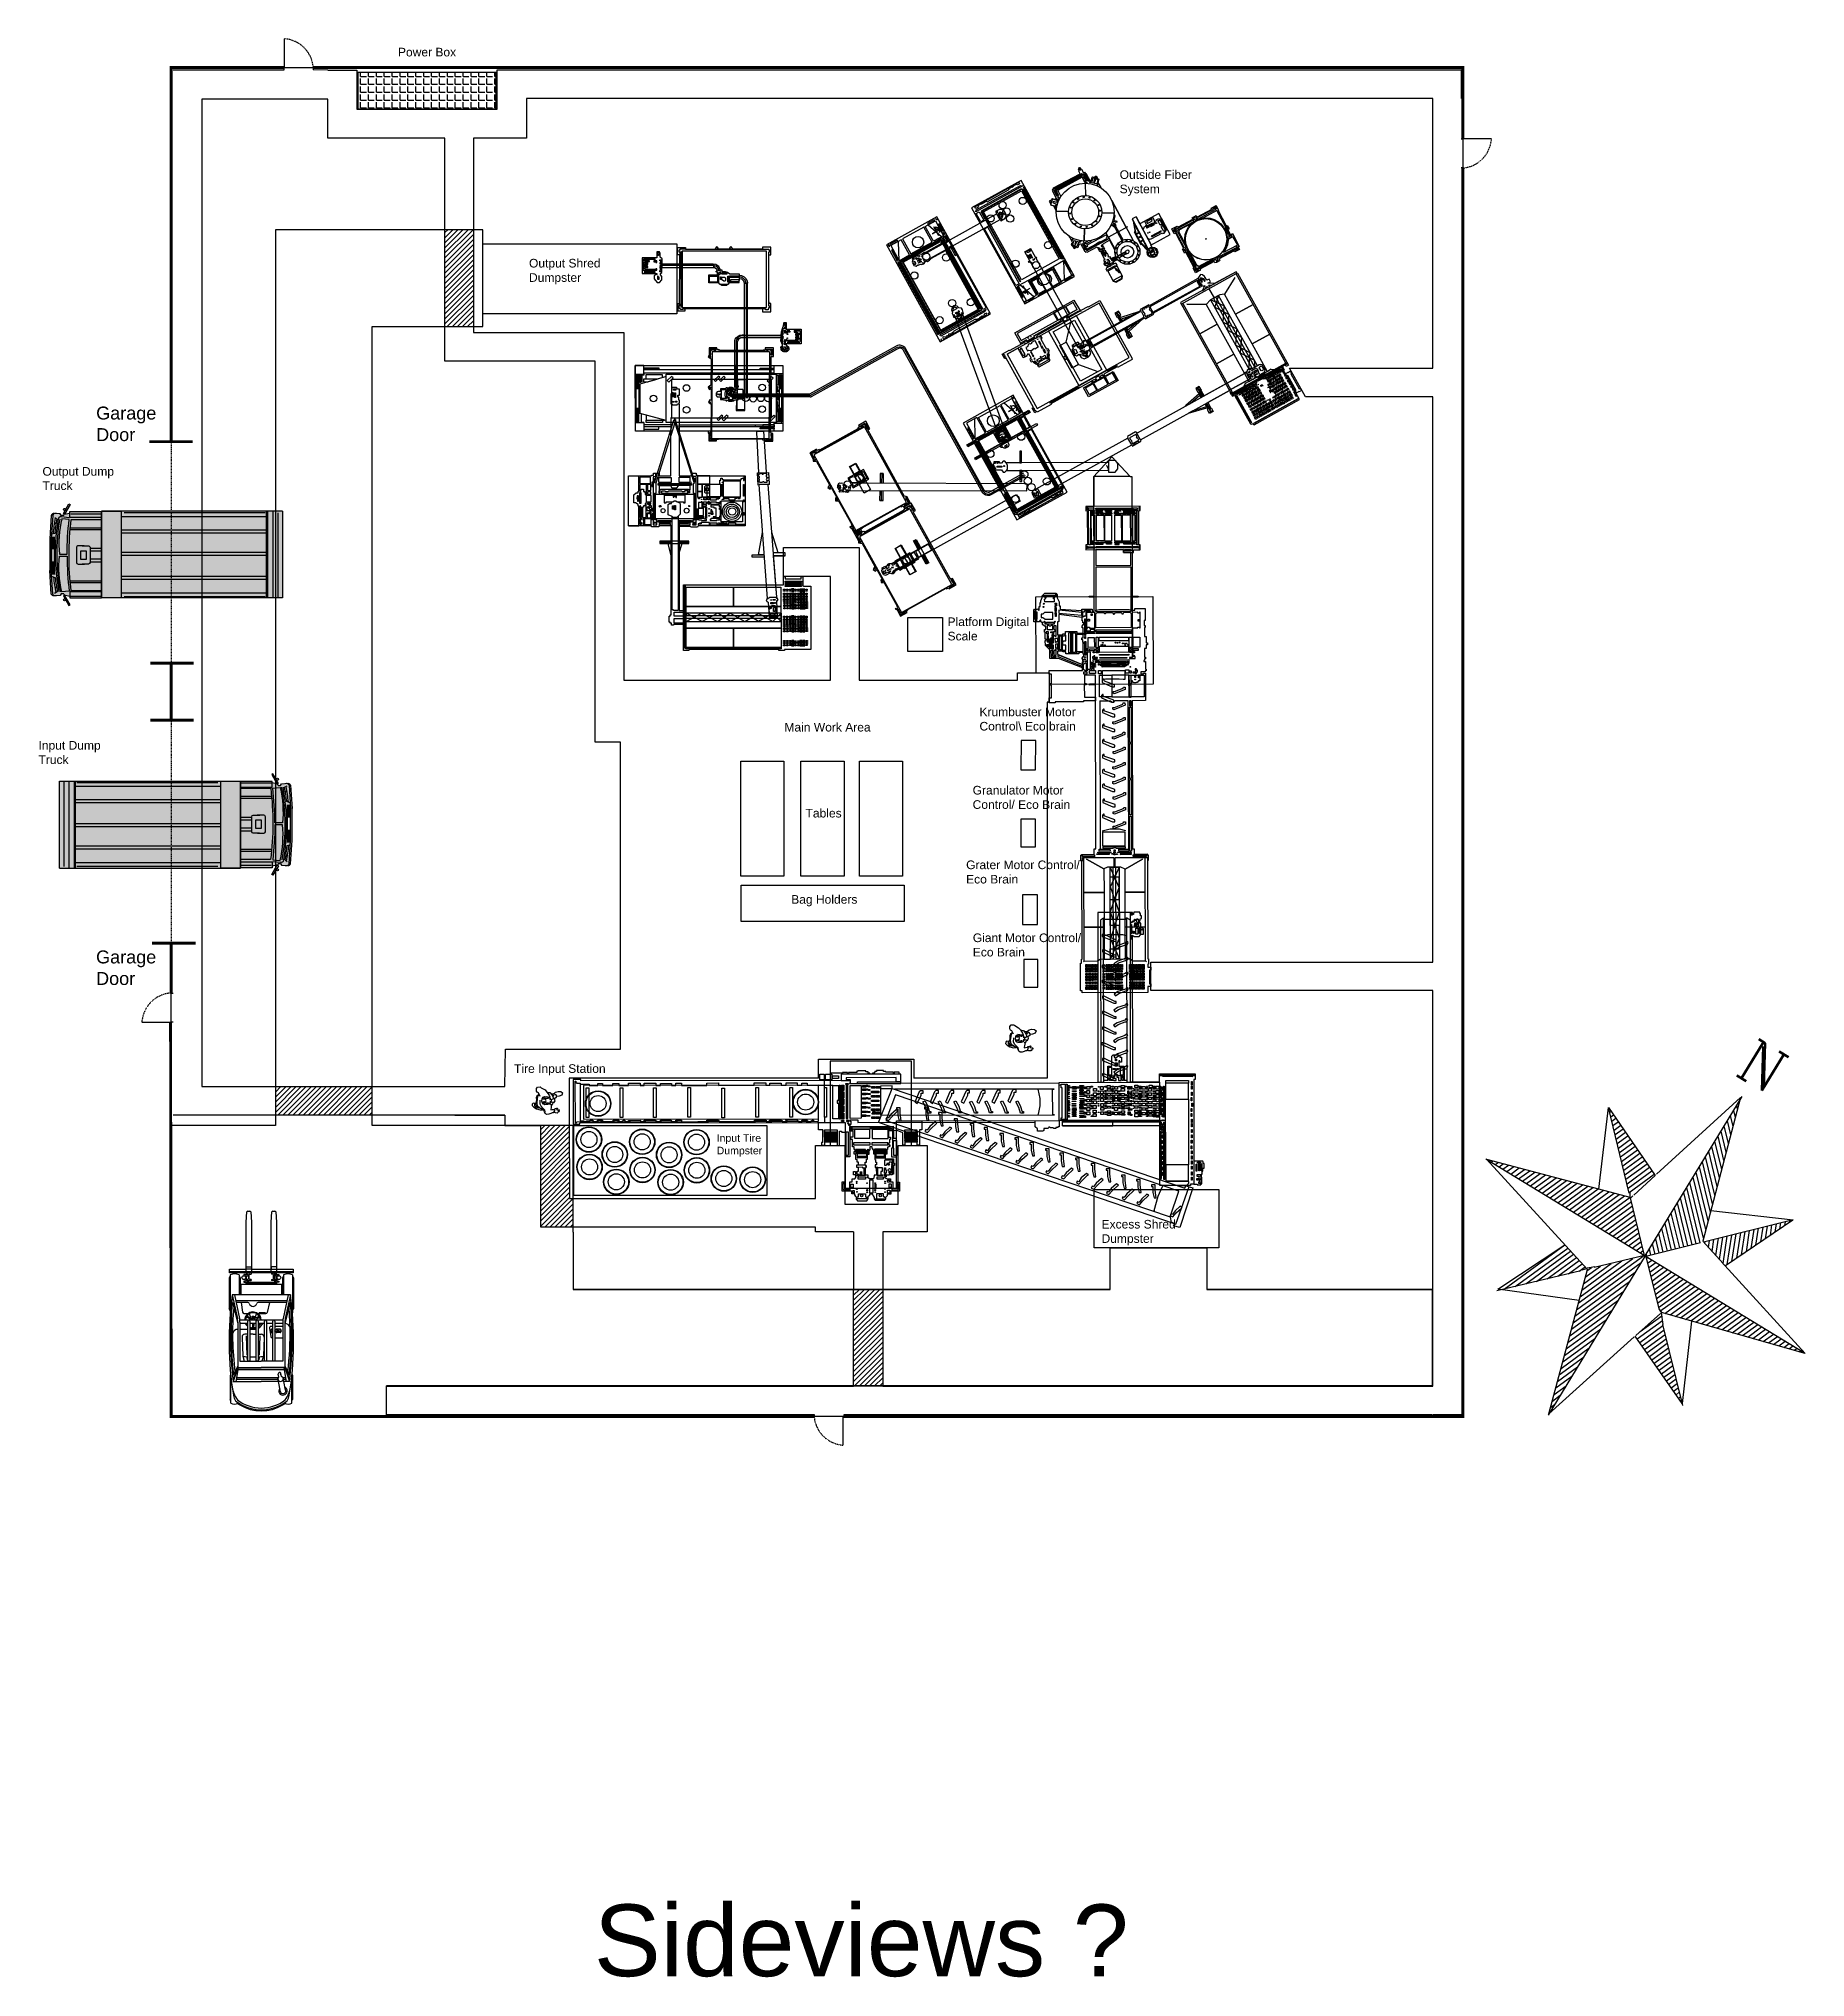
# Model space of a CAD drawing. Header units: millimetres. Extents: x 3191 to 879702, y -27549 to 222194.
# Drawn here: x 726006 to 787554, y -27053 to 40485 of the extents above; entities that cross this region are included whole.
import ezdxf
from ezdxf.enums import TextEntityAlignment as Align

# ---------------------------------------------------------------- set-up
doc = ezdxf.new("R2010")
doc.units = ezdxf.units.MM
doc.header["$MEASUREMENT"] = 0
doc.linetypes.add('ACAD_ISO03W100', pattern=[30, 12, -18])
for name, color, linetype in [('Dashed', 7, 'ACAD_ISO03W100'), ('Dumpsters', 210, 'Continuous'), ('Forklift-Forkliftway', 30, 'Continuous'), ('Furniture', 44, 'Continuous'), ('Giant', 31, 'Continuous'), ('Granulator', 11, 'Continuous'), ('Grater', 130, 'Continuous'), ('Krumbuster', 112, 'Continuous'), ('Labels', 7, 'Continuous'), ('Wires', 170, 'Continuous'), ('Worker-Walkway', 8, 'Continuous')]:
    doc.layers.add(name, color=color, linetype=linetype)
doc.styles.add('COMPLEX', font='complex', dxfattribs={"width": 1.2, "height": 1})
doc.styles.get("Standard").update_dxf_attribs({"font": 'arial.ttf'})

msp = doc.modelspace()

# ---------------------------------------------------------------- texts
at = {"color": 0, "style": 'COMPLEX'}
msp.add_text('N', height=1477.42324, rotation=328.6507575564, dxfattribs=at).set_placement((786070.1983, 4684.16422), align=Align.MIDDLE)
at = {"attachment_point": 1}
for s, insert, char_height in [('Power Box', (738521.68255, 40170.68898), 300), ('Outside Fiber\\PSystem', (763667.18255, 35903.18898), 300), ('Output Shred\\PDumpster', (743087.18255, 32816.68898), 300), ('Garage\\PDoor', (728006.10518, 27669.68828), 450), ('Platform Digital\\PScale', (757670.18255, 20323.68898), 300), ('Krumbuster Motor\\PControl\\\\ Eco brain', (758782.18255, 17183.9209), 300), ('Main Work Area', (751986.57137, 16649.68898), 300), ('Granulator Motor\\PControl/ Eco Brain', (758544.68255, 14454.68898), 300), ('Tables', (752722.68255, 13654.68898), 300), ('Grater Motor Control/\\PEco Brain', (758317.18255, 11854.18898), 300), ('Bag Holders', (752222.68255, 10649.68898), 300), ('Giant Motor Control/\\PEco Brain', (758550.68255, 9312.18898), 300), ('Garage\\PDoor', (728003.18255, 8719.28089), 450), ('Tire Input Station', (742566.18255, 4755.68898), 300), ('Excess Shred\\PDumpster', (763036.18255, -666.81102), 300)]:
    msp.add_mtext(s, dxfattribs=dict(at, insert=insert, char_height=char_height))
at = {"lineweight": 211, "insert": (745347.24237, -24517.41912), "char_height": 2500, "attachment_point": 1}
msp.add_mtext('Sideviews ?', dxfattribs=at)
at = {"layer": 'Dashed', "lineweight": 211, "char_height": 300, "attachment_point": 1}
for s, insert in [('Output Dump\\PTruck', (726135.51541, 25563.18898)), ('Input Dump\\PTruck', (725997.01541, 16018.18898))]:
    msp.add_mtext(s, dxfattribs=dict(at, insert=insert))
at = {"layer": 'Labels', "insert": (749626.68255, 2317.68898), "char_height": 262.077851, "attachment_point": 1}
msp.add_mtext('Input Tire\\PDumpster', dxfattribs=at)

# ---------------------------------------------------------------- blocks, each defined once
blk = doc.blocks.new('R93')
at = {"color": 0, "linetype": 'ByBlock'}
for p, q in [((-386, 935), (-340, 986)), ((-383, 843), (-386, 935)), ((-359, 800), (-383, 843)), ((-304, 703), (-365, 660)), ((-313, 782), (-359, 800)), ((-340, 986), (-246, 996)), ((-316, 675), (-292, 709)), ((-252, 654), (-313, 782)), ((-246, 996), (-209, 962)), ((-209, 962), (-72, 889)), ((-72, 889), (-8, 810)), ((-8, 810), (75, 691)), ((-2, 797), (102, 791)), ((102, 791), (166, 709)), ((133, 767), (175, 743)), ((166, 749), (233, 755)), ((166, 709), (215, 614)), ((175, 743), (246, 660)), ((233, 755), (300, 715)), ((242, 749), (307, 807)), ((300, 715), (337, 663)), ((307, 807), (392, 831)), ((392, 831), (496, 828)), ((496, 828), (554, 776)), ((554, 776), (523, 694)), ((-530, 374), (-536, 325)), ((-536, 325), (-478, 264)), ((-499, 404), (-530, 374)), ((-438, 395), (-499, 404)), ((-478, 264), (-386, 203)), ((-414, 410), (-450, 377)), ((-450, 377), (-450, 310)), ((-450, 310), (-392, 249)), ((-389, 465), (-417, 371)), ((-417, 371), (-392, 322)), ((-392, 322), (-325, 261)), ((-392, 249), (-298, 242)), ((-365, 660), (-389, 602)), ((-389, 602), (-380, 529)), ((-380, 529), (-389, 465)), ((-386, 203), (-252, 172)), ((-362, 425), (-343, 581)), ((-343, 307), (-362, 425)), ((-343, 581), (-316, 675)), ((-276, 246), (-343, 307)), ((-325, 261), (-246, 227)), ((-179, 191), (-276, 246)), ((-252, 172), (-166, 175)), ((-249, 377), (-246, 523)), ((-212, 303), (-249, 377)), ((-151, 230), (-212, 303)), ((-187, 571), (-195, 493)), ((-195, 493), (-182, 416)), ((-161, 612), (-187, 571)), ((-182, 416), (-152, 383)), ((-115, 154), (-179, 191)), ((-128, 623), (-161, 612)), ((-152, 383), (-93, 375)), ((-151, 571), (-119, 582)), ((-117, 559), (-151, 571)), ((-84, 163), (-151, 230)), ((-148, 432), (-109, 444)), ((-129, 422), (-148, 432)), ((-142, 455), (-92, 468)), ((-109, 444), (-142, 455)), ((-133, 592), (-122, 599)), ((-119, 582), (-133, 592)), ((-133, 546), (-117, 559)), ((-104, 550), (-133, 546)), ((-115, 413), (-129, 422)), ((-93, 621), (-128, 623)), ((-122, 599), (-93, 594)), ((-76, 407), (-115, 413)), ((-90, 102), (-115, 154)), ((-61, 556), (-104, 550)), ((-93, 639), (-103, 631)), ((-103, 631), (-93, 621)), ((-93, 375), (-103, 366)), ((-103, 366), (-97, 358)), ((-97, 358), (-35, 371)), ((-53, 629), (-93, 639)), ((-93, 594), (-62, 593)), ((-92, 468), (-63, 463)), ((-57, 41), (-90, 102)), ((-72, 102), (-84, 163)), ((-34, 405), (-76, 407)), ((-63, 463), (-41, 472)), ((-62, 593), (-33, 595)), ((-46, 548), (-61, 556)), ((-20, 8), (-57, 41)), ((-29, 631), (-53, 629)), ((-49, 512), (-41, 533)), ((-37, 489), (-49, 512)), ((-41, 533), (-46, 548)), ((-41, 472), (-37, 489)), ((-35, 371), (32, 373)), ((-4, 408), (-34, 405)), ((-33, 595), (4, 595)), ((18, 625), (-29, 631)), ((62, 11), (-20, 8)), ((20, 413), (-4, 408)), ((4, 595), (21, 589)), ((41, 621), (18, 625)), ((41, 415), (20, 413)), ((21, 589), (41, 591)), ((51, 616), (28, 619)), ((32, 373), (74, 381)), ((35, 379), (51, 389)), ((71, 618), (41, 621)), ((41, 591), (57, 599)), ((53, 409), (41, 415)), ((61, 607), (51, 616)), ((51, 389), (59, 400)), ((59, 400), (53, 409)), ((57, 599), (61, 607)), ((130, 35), (62, 11)), ((112, 596), (71, 618)), ((74, 381), (109, 391)), ((75, 691), (93, 633)), ((83, 598), (98, 580)), ((93, 409), (83, 404)), ((103, 436), (93, 409)), ((98, 580), (107, 560)), ((107, 560), (103, 543)), ((103, 543), (111, 528)), ((113, 455), (103, 436)), ((112, 482), (107, 471)), ((107, 471), (113, 455)), ((109, 391), (121, 410)), ((121, 570), (112, 596)), ((127, 552), (121, 570)), ((121, 410), (128, 440)), ((126, 465), (136, 470)), ((128, 440), (126, 465)), ((127, 540), (127, 552)), ((134, 537), (127, 540)), ((133, 194), (130, 166)), ((130, 166), (178, 178)), ((181, 57), (130, 35)), ((133, 462), (218, 450)), ((142, 239), (133, 194)), ((145, 529), (134, 537)), ((136, 470), (149, 477)), ((136, 371), (148, 300)), ((148, 300), (142, 239)), ((155, 518), (145, 529)), ((149, 477), (156, 486)), ((188, 386), (151, 331)), ((175, 541), (154, 532)), ((156, 503), (155, 518)), ((156, 486), (156, 503)), ((267, 575), (175, 541)), ((178, 178), (242, 185)), ((221, 57), (181, 57)), ((206, 438), (188, 386)), ((215, 614), (215, 566)), ((218, 450), (236, 422)), ((246, 99), (221, 57)), ((298, 61), (232, 82)), ((236, 422), (285, 499)), ((242, 185), (273, 163)), ((273, 163), (246, 99)), ((253, 182), (278, 209)), ((285, 499), (267, 575)), ((331, 608), (276, 572)), ((278, 209), (299, 217)), ((365, 53), (298, 61)), ((299, 217), (328, 223)), ((328, 223), (353, 233)), ((337, 663), (331, 608)), ((349, 199), (333, 188)), ((333, 188), (334, 177)), ((334, 177), (367, 175)), ((429, 657), (343, 645)), ((370, 214), (349, 199)), ((353, 233), (368, 229)), ((407, 88), (364, 79)), ((364, 79), (377, 68)), ((377, 59), (365, 53)), ((367, 175), (428, 167)), ((368, 229), (370, 214)), ((377, 68), (377, 59)), ((436, 147), (402, 138)), ((402, 138), (435, 133)), ((413, 94), (407, 88)), ((434, 115), (408, 107)), ((408, 107), (413, 94)), ((428, 167), (440, 157)), ((523, 694), (429, 657)), ((440, 121), (434, 115)), ((435, 133), (440, 121)), ((440, 157), (436, 147))]:
    blk.add_line(p, q, dxfattribs=at)
blk = doc.blocks.new('ааео')
h = blk.add_hatch(color=251)
h.dxf.hatch_style = 1
h.paths.add_polyline_path([(47264, -19076), (47264, -18906), (46354, -18906), (46354, -19076)])
h.paths.add_polyline_path([(46354, -21224), (46354, -21393), (47264, -21393), (47264, -21224)])
h.paths.add_polyline_path([(45822, -20609), (45822, -19693), (45865, -19019, -0.250161), (45916, -18969, 0.411582), (45822, -19019), (45779, -19693), (45779, -20609), (45822, -21284, 0.411582), (45916, -21334, -0.250161), (45865, -21284)])
at = {"true_color": 0xe3e3e3}
h = blk.add_hatch(color=254, dxfattribs=at)
h.dxf.hatch_style = 1
h.paths.add_polyline_path([(46274, -20137), (46055, -20140, -0.084039), (46122, -19115), (46337, -19135, 0.029798)], flags=16)
h.paths.add_polyline_path([(45919, -19543), (45872, -19554, -0.019761), (45935, -19098), (45976, -19128, 0.017984)], flags=16)
h.paths.add_polyline_path([(46588, -19901), (46772, -19901), (46899, -19901, -0.402559), (46938, -19939), (46938, -20373, -0.375941), (46896, -20422), (46707, -20422), (46591, -20422, -0.375941), (46548, -20373), (46548, -19939, -0.402559)], flags=0)
h.paths.add_polyline_path([(46669, -20039), (46823, -20039), (46823, -20287), (46669, -20287)], flags=0)
h.paths.add_polyline_path([(45918, -19976), (45918, -20370), (45836, -20370), (45836, -19976)], flags=16)
h.paths.add_polyline_path([(46274, -20197, 0.029798), (46337, -21198), (46122, -21218, -0.084039), (46055, -20194)], flags=16)
h.paths.add_polyline_path([(45932, -20819, 0.017505), (45995, -21222), (45953, -21245, -0.019392), (45883, -20799)], flags=16)
edge = h.paths.add_edge_path()
edge.add_line((47264, -21224), (47264, -19076))
edge.add_line((47264, -19076), (46354, -19076))
edge.add_line((46354, -19076), (46354, -18953))
edge.add_line((46354, -18953), (46188, -18989))
edge.add_line((46188, -18989), (46179, -19025))
edge.add_line((46179, -19025), (46107, -19025))
edge.add_line((46107, -19025), (46081, -18978))
edge.add_line((46081, -18978), (45922, -18967))
edge.add_arc((45938, -19041), 75.6, 101.9863, 162.8322)
edge.add_line((45865, -19019), (45822, -19693))
edge.add_line((45822, -19693), (45822, -20609))
edge.add_line((45822, -20609), (45865, -21284))
edge.add_arc((45938, -21261), 75.6, 197.1678, 258.0137)
edge.add_line((45922, -21335), (46081, -21325))
edge.add_line((46081, -21325), (46107, -21277))
edge.add_line((46107, -21277), (46179, -21277))
edge.add_line((46179, -21277), (46188, -21310))
edge.add_line((46188, -21310), (46354, -21347))
edge.add_line((46354, -21347), (46354, -21224))
edge.add_line((46354, -21224), (47264, -21224))
edge = h.paths.add_edge_path()
edge.add_line((47264, -21193), (47264, -19138))
edge.add_line((47264, -19138), (46397, -19138))
edge.add_arc((54663, -20178), 8331, 172.831, 186.996)
edge.add_line((46394, -21193), (47264, -21193))
h = blk.add_hatch(color=254, dxfattribs=at)
h.dxf.hatch_style = 1
h.paths.add_polyline_path([(46363, -18708), (46329, -18688), (46231, -18858, -0.090194), (46225, -18867), (46169, -18964), (46203, -18984)])
h.paths.add_polyline_path([(46232, -18847, 1), (46172, -18847, 0.697411), (46225, -18867), (46231, -18858, 0.086677)], flags=17)
h.paths.add_polyline_path([(46203, -21315), (46169, -21335), (46226, -21435, -0.055254), (46230, -21440), (46329, -21611), (46363, -21591)])
h.paths.add_polyline_path([(46230, -21440), (46226, -21435, 0.723559), (46172, -21453, 1), (46232, -21453, 0.104212)], flags=17)
at = {"true_color": 0xffcf3d}
h = blk.add_hatch(color=40, dxfattribs=at)
h.dxf.hatch_style = 1
h.paths.add_polyline_path([(47833, -18896), (47264, -18896), (47264, -21398), (47833, -21398)])
h.paths.add_polyline_path([(52021, -18896), (47833, -18896), (47833, -19049), (52021, -19049)])
h.paths.add_polyline_path([(52021, -19437), (47833, -19437), (47833, -19524), (52021, -19524)])
h.paths.add_polyline_path([(52021, -20081), (47833, -20081), (47833, -20168), (52021, -20168)])
h.paths.add_polyline_path([(52021, -20771), (47833, -20771), (47833, -20859), (52021, -20859)])
h.paths.add_polyline_path([(52021, -21245), (47833, -21245), (47833, -21398), (52021, -21398)])
h.paths.add_polyline_path([(52202, -18896), (52049, -18896), (52049, -21398), (52202, -21398)])
h = blk.add_hatch(color=40)
h.dxf.hatch_style = 1
h.paths.add_polyline_path([(52021, -19049), (47833, -19049), (47833, -19437), (52021, -19437)])
h.paths.add_polyline_path([(52021, -19524), (47833, -19524), (47833, -20081), (52021, -20081)])
h.paths.add_polyline_path([(52021, -20168), (47833, -20168), (47833, -20771), (52021, -20771)])
h.paths.add_polyline_path([(52021, -20859), (47833, -20859), (47833, -21245), (52021, -21245)])
h.paths.add_polyline_path([(52479, -18896), (52202, -18896), (52202, -21398), (52479, -21398)])
h = blk.add_hatch(color=253)
h.dxf.hatch_style = 1
h.paths.add_polyline_path([(52049, -18896), (52021, -18896), (52021, -21398), (52049, -21398)])
h = blk.add_hatch(color=20)
h.dxf.hatch_style = 1
h.paths.add_polyline_path([(45971, -21089), (45928, -21113, 0.005757), (45953, -21245), (45995, -21222, -0.005796)])
h.paths.add_polyline_path([(45976, -19128), (45935, -19098, 0.005911), (45912, -19234), (45954, -19260, -0.005741)])
h = blk.add_hatch(color=145)
h.dxf.hatch_style = 1
h.paths.add_polyline_path([(46055, -20140), (46274, -20137, -0.029798), (46337, -19135), (46122, -19115, 0.084039)])
h.paths.add_polyline_path([(46274, -20197), (46055, -20194, 0.084039), (46122, -21218), (46337, -21198, -0.029798)])
at = {"true_color": 0xe3e3e3}
h = blk.add_hatch(color=254, dxfattribs=at)
h.dxf.hatch_style = 1
h.paths.add_polyline_path([(46938, -19939, 0.402559), (46899, -19901), (46772, -19901), (46588, -19901, 0.425965), (46548, -19942), (46548, -20373, 0.375941), (46591, -20422), (46707, -20422), (46896, -20422, 0.375941), (46938, -20373), (46938, -20354)], flags=17)
h.paths.add_polyline_path([(46823, -20287), (46669, -20287), (46669, -20039), (46823, -20039)], flags=16)
h.paths.add_polyline_path([(46823, -20039), (46669, -20039), (46669, -20287), (46823, -20287)], flags=16)
edge = h.paths.add_edge_path()
edge.add_line((47264, -19374), (47264, -19138))
edge.add_line((47264, -19138), (46397, -19138))
edge.add_arc((54663, -20178), 8331, 172.831, 174.4627)
edge.add_line((46371, -19374), (47264, -19374))
edge = h.paths.add_edge_path()
edge.add_line((47264, -19429), (47264, -19374))
edge.add_line((47264, -19374), (46371, -19374))
edge.add_arc((54663, -20178), 8331, 174.4627, 174.8395)
edge.add_line((46366, -19429), (47264, -19429))
edge = h.paths.add_edge_path()
edge.add_line((47264, -21193), (47264, -20956))
edge.add_line((47264, -20956), (46369, -20956))
edge.add_arc((54663, -20178), 8331, 185.3585, 186.996)
edge.add_line((46394, -21193), (47264, -21193))
edge = h.paths.add_edge_path()
edge.add_line((47264, -20956), (47264, -20901))
edge.add_line((47264, -20901), (46364, -20901))
edge.add_arc((54663, -20178), 8331, 184.9819, 185.3585)
edge.add_line((46369, -20956), (47264, -20956))
h.paths.add_polyline_path([(47264, -20354), (47264, -20273), (46938, -20273), (46938, -20354)])
h.paths.add_polyline_path([(47264, -20273), (47264, -20044), (46938, -20044), (46938, -20273)])
h.paths.add_polyline_path([(47264, -20044), (47264, -19962), (46938, -19962), (46938, -20044)])
edge = h.paths.add_edge_path()
edge.add_line((47264, -19962), (47264, -19429))
edge.add_line((47264, -19429), (46366, -19429))
edge.add_arc((54663, -20178), 8331, 174.8395, 184.9819)
edge.add_line((46364, -20901), (47264, -20901))
edge.add_line((47264, -20901), (47264, -20354))
edge.add_line((47264, -20354), (46938, -20354))
edge.add_line((46938, -20354), (46938, -20373))
edge.add_arc((46889, -20373), 49.4, -82.4132, 0, ccw=False)
edge.add_line((46896, -20422), (46591, -20422))
edge.add_arc((46598, -20373), 49.4, 180, 262.4132, ccw=False)
edge.add_line((46548, -20373), (46548, -19942))
edge.add_arc((46588, -19940), 39.8, 90, 182.2892, ccw=False)
edge.add_line((46588, -19901), (46899, -19901))
edge.add_arc((46899, -19940), 39.8, 2.2892, 90, ccw=False)
edge.add_line((46938, -19939), (46938, -19962))
edge.add_line((46938, -19962), (47264, -19962))
for points in [[(46179, -19025), (46107, -19025), (46081, -18978), (45899, -18966, 0.347167), (45822, -19019), (45779, -19693)], [(45973, -18968), (45943, -18966, 0.347167), (45865, -19019), (45822, -19693)], [(45935, -19098, 0.019761), (45872, -19554, 0.019761)], [(45976, -19128, 0.017984), (45919, -19543, 0.017984)], [(46020, -19128, 0.090533), (46039, -21222, 1.032457)], [(46063, -19128, 0.090533), (46082, -21222, 1.032457)], [(46332, -19087), (46112, -19061, 0.439312), (46020, -19128, 0.858946)], [(46337, -19135), (46122, -19115, 0.084039), (46055, -20140), (46274, -20137, -0.029798), (46337, -19135, -18.025083)], [(47264, -21193), (46394, -21193, -0.061885), (46397, -19138)], [(46772, -19901), (46588, -19901, 0.402559), (46548, -19939), (46548, -20373, 0.375941), (46591, -20422), (46780, -20422)], [(46715, -19901), (46899, -19901, -0.402559), (46938, -19939), (46938, -20373, -0.375941), (46896, -20422), (46707, -20422)], [(46179, -21277), (46107, -21277), (46081, -21325), (45899, -21337, -0.347167), (45822, -21284), (45779, -20609)], [(45973, -21335), (45943, -21337, -0.347167), (45865, -21284), (45822, -20609)], [(46337, -21198), (46122, -21218, -0.084039), (46055, -20194), (46274, -20197, 0.029798), (46337, -21198, 18.025083)], [(45883, -20799, 0.019392), (45953, -21245)], [(45932, -20819, 0.017505), (45995, -21222)]]:
    blk.add_lwpolyline(points, format="xyb")
for points in [[(46329, -18688), (46363, -18708), (46203, -18984), (46169, -18964)], [(47264, -18896), (47833, -18896), (47833, -21398), (47264, -21398)], [(52021, -18896), (52049, -18896), (52049, -21398), (52021, -21398)], [(45836, -19976), (45918, -19976), (45918, -20370), (45836, -20370)], [(46669, -20039), (46823, -20039), (46823, -20287), (46669, -20287)], [(46329, -21611), (46363, -21591), (46203, -21315), (46169, -21335)]]:
    blk.add_lwpolyline(points, close=True)
for points in [[(46179, -19025), (46188, -18989), (46355, -18953)], [(47264, -19076), (46354, -19076), (46354, -18906), (47264, -18906)], [(46383, -18972), (46397, -18972), (47264, -18972)], [(47264, -18896), (47264, -21398)], [(52479, -18896), (47264, -18896)], [(47918, -18938), (51976, -18938)], [(52021, -18896), (52021, -21398)], [(52049, -18896), (52049, -21398)], [(52202, -18896), (52202, -21398)], [(52352, -21375), (52352, -18944)], [(52479, -18896), (52479, -21398)], [(45954, -19260), (45912, -19234)], [(45976, -19128), (45921, -19087)], [(46366, -19429), (47264, -19429)], [(46371, -19374), (47264, -19374)], [(46397, -19138), (47264, -19138)], [(47833, -19049), (52021, -19049)], [(47833, -19437), (52021, -19437)], [(47833, -19524), (52021, -19524)], [(45779, -19693), (45779, -20609)], [(45822, -19693), (45822, -20609)], [(45925, -19542), (45837, -19562)], [(45850, -19976), (45850, -19634)], [(45871, -19976), (45871, -19634)], [(45890, -19976), (45890, -19634)], [(45918, -20721), (45918, -19634)], [(46938, -19962), (47264, -19962)], [(46938, -20044), (47264, -20044)], [(47833, -20081), (52021, -20081)], [(45850, -20721), (45850, -20370)], [(45871, -20721), (45871, -20370)], [(45890, -20721), (45890, -20370)], [(46938, -20273), (47264, -20273)], [(46938, -20354), (47264, -20354)], [(47833, -20168), (52021, -20168)], [(45955, -20829), (45836, -20779)], [(45971, -21089), (45928, -21113)], [(46364, -20901), (47264, -20901)], [(46369, -20956), (47264, -20956)], [(47833, -20771), (52021, -20771)], [(47833, -20859), (52021, -20859)], [(45995, -21222), (45918, -21265)], [(46179, -21274), (46188, -21310), (46355, -21347)], [(47264, -21224), (46354, -21224), (46354, -21393), (47264, -21393)], [(46383, -21344), (46397, -21344), (47264, -21344)], [(52479, -21398), (47264, -21398)], [(47833, -21245), (52021, -21245)], [(47918, -21355), (51976, -21355)]]:
    blk.add_lwpolyline(points)
for centre in [(46202, -18847), (46202, -21453)]:
    blk.add_circle(centre, 30.1)
blk = doc.blocks.new('*X97')
at = {"color": 0}
for p, q in [((700, 421.47), (700, 421.47)), ((700.3, 420.47), (700, 420.76)), ((700.6, 419.46), (700, 420.06)), ((700.9, 418.45), (700, 419.35)), ((701.2, 417.45), (700, 418.64)), ((701.49, 416.44), (700, 417.94)), ((701.79, 415.43), (700, 417.23)), ((702.09, 414.43), (700, 416.52)), ((702.39, 413.42), (700, 415.81)), ((702.69, 412.41), (700, 415.11)), ((702.99, 411.41), (700, 414.4)), ((703.29, 410.4), (700, 413.69)), ((703.59, 409.39), (700, 412.99)), ((703.89, 408.39), (700, 412.28)), ((704.19, 407.38), (700, 411.57)), ((704.49, 406.37), (700, 410.86)), ((704.79, 405.37), (700, 410.16)), ((704.75, 404.7), (700, 409.45)), ((704.4, 404.35), (700, 408.74)), ((704.04, 403.99), (700, 408.04)), ((703.69, 403.64), (700, 407.33)), ((703.34, 403.28), (700, 406.62)), ((702.99, 402.92), (700, 405.92)), ((702.64, 402.57), (700, 405.21)), ((702.29, 402.21), (700, 404.5)), ((701.94, 401.86), (700, 403.79)), ((701.58, 401.5), (700, 403.09)), ((701.23, 401.15), (700, 402.38)), ((700.88, 400.79), (700, 401.67)), ((700.53, 400.44), (700, 400.97)), ((700.18, 400.08), (700, 400.26))]:
    blk.add_line(p, q, dxfattribs=at)
blk = doc.blocks.new('*X98')
at = {"color": 0}
for p, q in [((711.92, 410.98), (711.63, 411.67)), ((712.2, 411.6), (712.01, 412.06)), ((712.48, 412.22), (712.39, 412.44)), ((710.21, 407.25), (709.34, 409.35)), ((710.5, 407.87), (709.72, 409.74)), ((710.78, 408.5), (710.11, 410.13)), ((711.06, 409.12), (710.49, 410.51)), ((711.35, 409.74), (710.87, 410.9)), ((711.63, 410.36), (711.25, 411.28)), ((708.79, 404.15), (707.44, 407.42)), ((709.08, 404.77), (707.82, 407.81)), ((709.36, 405.39), (708.2, 408.2)), ((709.64, 406.01), (708.58, 408.58)), ((709.93, 406.63), (708.96, 408.97)), ((705.23, 404.9), (705.15, 405.11)), ((705.85, 404.72), (705.53, 405.49)), ((706.46, 404.55), (705.91, 405.88)), ((707.08, 404.37), (706.29, 406.27)), ((707.69, 404.19), (706.67, 406.65))]:
    blk.add_line(p, q, dxfattribs=at)
blk = doc.blocks.new('*X99')
at = {"color": 0}
for p, q in [((711.92, 410.98), (711.63, 411.67)), ((712.2, 411.6), (712.01, 412.06)), ((712.48, 412.22), (712.39, 412.44)), ((710.21, 407.25), (709.34, 409.35)), ((710.5, 407.87), (709.72, 409.74)), ((710.78, 408.5), (710.11, 410.13)), ((711.06, 409.12), (710.49, 410.51)), ((711.35, 409.74), (710.87, 410.9)), ((711.63, 410.36), (711.25, 411.28)), ((708.31, 404), (707.05, 407.04)), ((708.79, 404.15), (707.44, 407.42)), ((709.08, 404.77), (707.82, 407.81)), ((709.36, 405.39), (708.2, 408.2)), ((709.64, 406.01), (708.58, 408.58)), ((709.93, 406.63), (708.96, 408.97)), ((705.23, 404.9), (705.15, 405.11)), ((705.85, 404.72), (705.53, 405.49)), ((706.46, 404.55), (705.91, 405.88)), ((707.08, 404.37), (706.29, 406.27)), ((707.69, 404.19), (706.67, 406.65))]:
    blk.add_line(p, q, dxfattribs=at)
blk = doc.blocks.new('*X100')
at = {"color": 0}
for p, q in [((700.3, 399.8), (700.39, 400)), ((700.69, 399.42), (700.93, 400)), ((701.07, 399.04), (701.47, 400)), ((701.45, 398.65), (702.01, 400)), ((701.84, 398.27), (702.55, 400)), ((702.22, 397.89), (703.09, 400)), ((702.6, 397.51), (703.63, 400)), ((702.99, 397.13), (704.18, 400)), ((703.37, 396.75), (704.72, 400)), ((703.75, 396.37), (705.26, 400)), ((704.14, 395.99), (705.8, 400)), ((704.52, 395.61), (706.34, 400)), ((705.52, 395.42), (707.42, 400)), ((706.14, 395.59), (707.96, 400)), ((706.75, 395.76), (708.51, 400)), ((707.36, 395.92), (709.05, 400)), ((707.97, 396.09), (709.59, 400)), ((708.58, 396.26), (710.13, 400)), ((709.19, 396.43), (710.67, 400)), ((709.8, 396.6), (711.21, 400)), ((710.41, 396.77), (711.75, 400)), ((711.03, 396.94), (712.29, 400)), ((711.64, 397.11), (712.83, 400)), ((712.25, 397.28), (713.38, 400)), ((712.86, 397.45), (713.92, 400)), ((713.47, 397.61), (714.46, 400)), ((714.08, 397.78), (715, 400)), ((714.69, 397.95), (715.54, 400)), ((715.3, 398.12), (716.08, 400)), ((715.91, 398.29), (716.62, 400)), ((716.53, 398.46), (717.16, 400)), ((717.14, 398.63), (717.71, 400)), ((717.75, 398.8), (718.25, 400)), ((718.36, 398.97), (718.79, 400)), ((718.97, 399.13), (719.33, 400)), ((719.58, 399.3), (719.87, 400)), ((720.19, 399.47), (720.41, 400)), ((720.8, 399.64), (720.95, 400)), ((721.42, 399.81), (721.49, 400))]:
    blk.add_line(p, q, dxfattribs=at)
blk = doc.blocks.new('*X101')
at = {"color": 0}
for p, q in [((704.13, 392.06), (705.35, 394.99)), ((704.3, 391.16), (705.71, 394.56)), ((704.76, 390.95), (706.05, 394.08)), ((705.22, 390.75), (706.44, 393.7)), ((705.67, 390.55), (706.82, 393.32)), ((706.13, 390.35), (707.2, 392.94)), ((706.59, 390.14), (707.59, 392.56)), ((707.05, 389.94), (707.97, 392.18)), ((707.5, 389.74), (708.35, 391.79)), ((707.96, 389.54), (708.74, 391.41)), ((708.42, 389.34), (709.12, 391.03)), ((708.88, 389.13), (709.5, 390.65)), ((709.33, 388.93), (709.89, 390.27)), ((709.79, 388.73), (710.27, 389.89)), ((710.25, 388.53), (710.65, 389.51)), ((710.71, 388.33), (711.04, 389.13)), ((711.16, 388.12), (711.42, 388.75)), ((711.62, 387.92), (711.8, 388.37)), ((712.08, 387.72), (712.19, 387.98)), ((712.53, 387.52), (712.57, 387.6))]:
    blk.add_line(p, q, dxfattribs=at)
blk = doc.blocks.new('*X102')
at = {"color": 0}
for p, q in [((695.72, 392.66), (697.97, 398.08)), ((695.95, 391.9), (698.89, 398.99)), ((696.17, 391.13), (699.81, 399.91)), ((696.4, 390.37), (700, 399.07)), ((696.62, 389.61), (700, 397.76)), ((695.05, 394.94), (695.29, 395.53)), ((695.27, 394.18), (696.13, 396.25)), ((695.5, 393.42), (697.05, 397.17)), ((696.85, 388.85), (700, 396.45)), ((697.08, 388.09), (700, 395.15)), ((697.3, 387.32), (700, 393.84)), ((697.53, 386.56), (700, 392.53)), ((697.75, 385.8), (700, 391.23)), ((697.98, 385.04), (700, 389.92)), ((698.2, 384.27), (700, 388.61)), ((698.43, 383.51), (700, 387.31)), ((698.65, 382.75), (700, 386)), ((698.88, 381.99), (700, 384.69)), ((699.1, 381.23), (700, 383.39)), ((699.33, 380.46), (700, 382.08)), ((699.56, 379.7), (700, 380.77)), ((699.78, 378.94), (700, 379.47))]:
    blk.add_line(p, q, dxfattribs=at)
blk = doc.blocks.new('*X103')
at = {"color": 0}
for p, q in [((687.85, 388.02), (691.23, 396.19)), ((688.77, 388.94), (691.72, 396.05)), ((689.69, 389.85), (692.2, 395.91)), ((690.61, 390.76), (692.68, 395.77)), ((691.53, 391.68), (693.17, 395.63)), ((692.45, 392.59), (693.65, 395.49)), ((693.37, 393.51), (694.13, 395.35)), ((694.29, 394.42), (694.62, 395.21))]:
    blk.add_line(p, q, dxfattribs=at)
blk = doc.blocks.new('*X104')
at = {"color": 0}
for p, q in [((691.73, 400), (693.63, 404.6)), ((692.27, 400), (694.25, 404.78)), ((692.81, 400), (694.89, 405.01)), ((693.35, 400), (695.27, 404.63)), ((685.23, 400), (686.23, 402.41)), ((685.77, 400), (686.85, 402.59)), ((686.32, 400), (687.46, 402.77)), ((686.86, 400), (688.08, 402.95)), ((687.4, 400), (688.7, 403.14)), ((687.94, 400), (689.31, 403.32)), ((688.48, 400), (689.93, 403.5)), ((689.02, 400), (690.55, 403.68)), ((689.56, 400), (691.16, 403.87)), ((690.1, 400), (691.78, 404.05)), ((690.65, 400), (692.4, 404.23)), ((691.19, 400), (693.01, 404.41)), ((693.89, 400), (695.65, 404.25)), ((694.43, 400), (696.03, 403.87)), ((694.98, 400), (696.42, 403.48)), ((695.52, 400), (696.8, 403.1)), ((696.06, 400), (697.18, 402.72)), ((696.6, 400), (697.57, 402.33)), ((678.2, 400), (678.21, 400.03)), ((678.74, 400), (678.83, 400.22)), ((679.28, 400), (679.45, 400.4)), ((679.82, 400), (680.06, 400.58)), ((680.36, 400), (680.68, 400.76)), ((680.9, 400), (681.3, 400.95)), ((681.45, 400), (681.91, 401.13)), ((681.99, 400), (682.53, 401.31)), ((682.53, 400), (683.15, 401.49)), ((683.07, 400), (683.76, 401.68)), ((683.61, 400), (684.38, 401.86)), ((684.15, 400), (685, 402.04)), ((684.69, 400), (685.61, 402.22)), ((697.14, 400), (697.95, 401.95)), ((697.68, 400), (698.33, 401.57)), ((698.22, 400), (698.71, 401.19)), ((698.76, 400), (699.1, 400.8)), ((699.3, 400), (699.48, 400.42)), ((699.85, 400), (699.86, 400.04))]:
    blk.add_line(p, q, dxfattribs=at)
blk = doc.blocks.new('*X105')
at = {"color": 0}
for p, q in [((687.23, 412.67), (687.24, 412.68)), ((687.62, 412.28), (687.7, 412.48)), ((688, 411.9), (688.15, 412.27)), ((688.38, 411.52), (688.61, 412.07)), ((688.76, 411.14), (689.06, 411.86)), ((689.15, 410.75), (689.52, 411.66)), ((689.53, 410.37), (689.98, 411.45)), ((689.91, 409.99), (690.43, 411.25)), ((690.29, 409.61), (690.89, 411.04)), ((690.68, 409.22), (691.35, 410.84)), ((691.06, 408.84), (691.8, 410.63)), ((691.44, 408.46), (692.26, 410.43)), ((691.83, 408.07), (692.71, 410.22)), ((692.21, 407.69), (693.17, 410.02)), ((692.59, 407.31), (693.63, 409.81)), ((692.97, 406.93), (694.08, 409.61)), ((693.36, 406.54), (694.54, 409.4)), ((693.74, 406.16), (695, 409.2)), ((694.12, 405.78), (695.45, 408.99)), ((694.5, 405.4), (695.91, 408.78))]:
    blk.add_line(p, q, dxfattribs=at)

# ---------------------------------------------------------------- hatches: boundary and pattern name
at = {"layer": 'Forklift-Forkliftway'}
h = msp.add_hatch(dxfattribs=at)
h.set_pattern_fill('ANSI31', color=256, scale=1000)
h.set_pattern_definition([(45, (596419.68, -2701.81), (-88.38835, 88.38835), [])])
h.paths.add_polyline_path([(755414.63181, -3089.31102), (754398.68262, -3089.31102), (754398.68262, -6449.31101), (755414.63181, -6449.31101)])
h.paths.add_polyline_path([(741153.18204, 33830.1888), (740156.18204, 33830.1888), (740156.18204, 30457.6888), (741153.18204, 30457.6888)])
h.paths.add_polyline_path([(737623.68255, 3978.18881), (734251.18255, 3978.18881), (734251.18255, 2981.18881), (737623.68255, 2981.18881)])
h = msp.add_hatch(dxfattribs=at)
h.set_pattern_fill('ANSI31', color=256, scale=1000)
h.set_pattern_definition([(45, (596419.68, -701.81), (-88.38835, 88.38835), [])])
h.paths.add_polyline_path([(744488.25816, 2619.68994), (743496.68289, 2619.68994), (743496.68289, -919.81102), (744493.68289, -919.81102), (744627.4705, -919.82662), (744627.4705, 76.18881), (744493.68289, 76.18881)])
at = {"layer": 'Wires', "true_color": 0x5e67af}
h = msp.add_hatch(dxfattribs=at)
h.set_pattern_fill('ANGLE', color=165, scale=1000)
h.set_pattern_definition([(0, (596419.68, -701.8), (0, 275), [200, -75]), (90, (596419.68, -701.8), (-275, 2e-14), [200, -75])])
h.paths.add_polyline_path([(737122.54473, 38045.52388), (741941.53637, 38045.52388), (741941.53637, 39310.62413), (737122.54473, 39310.62413)])

# ---------------------------------------------------------------- linework, layer by layer
for p, q in [((734556.73336, 40485.35625), (734556.73336, 39485.35625)), ((776620.85434, 36996.71558), (775620.85434, 36996.71558)), ((729598.68255, 6222.31495), (730598.68255, 6222.31495)), ((754035.94672, -8514.64375), (754035.94672, -7514.64375))]:
    msp.add_line(p, q)
at = {"color": 0}
for p, q in [((781976.71247, -1921.8281), (785358.70332, 3629.8156)), ((782374.00862, 921.32028), (785302.72321, 3594.71879)), ((785302.72321, 3594.71879), (783981.84922, -1413.35249)), ((780359.7256, 406.91313), (780698.99632, 3250.68817)), ((780698.99632, 3250.68817), (782326.29479, 877.76599)), ((781423.85761, 266.04208), (780698.99632, 3250.68817)), ((776425.06878, 1460.16276), (787528.35617, -5303.81895)), ((779961.71367, -2389.69627), (776450.30352, 1444.79007)), ((776450.30352, 1444.79007), (781483.60955, 108.54339)), ((781581.37886, 197.78948), (782325.99691, 877.49408)), ((781951.47773, -1906.45541), (781453.44378, 144.21979)), ((781458.37481, 123.91608), (781459.53401, 296.20785)), ((781483.60955, 108.54339), (781549.08007, 168.3064)), ((787131.2542, -658.90646), (784008.65564, -1437.10126)), ((784266.02262, -335.91386), (787133.85605, -669.34668)), ((787121.76452, -677.53478), (784778.98581, -2264.00823)), ((776840.45221, -3083.23259), (779176.44916, -1532.18151)), ((781976.71247, -1921.8281), (778594.72162, -7473.47179)), ((781976.71247, -1921.8281), (778594.72162, -7473.47179)), ((781951.47773, -1906.45541), (780204.10053, -2325.27654)), ((783907.89533, -1462.21212), (782001.94722, -1937.20078)), ((782001.94722, -1937.20078), (782451.1263, -3763.21011)), ((783981.84922, -1413.35249), (784688.53842, -2186.14475)), ((779736.96177, -2437.24297), (776810.87681, -3138.58336)), ((778625.46699, -7423.0023), (779961.71367, -2389.69627)), ((779936.47893, -2374.32359), (779774.04921, -2413.77182)), ((780220.73094, -2305.28918), (779951.85161, -2349.08884)), ((784686.10366, -2188.37125), (784771.66995, -2275.09673)), ((784751.5482, -2255.04841), (787553.59091, -5319.19163)), ((784778.98581, -2264.00823), (784768.82191, -2270.89098)), ((779672.80889, -3477.92809), (776840.45221, -3083.23259)), ((783717.90981, -2982.54341), (782490.6987, -3861.12267)), ((782505.3831, -3924.13863), (781645.80294, -4699.29812)), ((782451.1263, -3763.21011), (782541.16819, -3891.86804)), ((782541.16819, -3891.86804), (782520.13984, -3910.83117)), ((787553.59091, -5319.19163), (782541.16819, -3891.86804)), ((782599.18135, -4307.80439), (782541.16819, -3891.86804)), ((783269.80131, -7069.10962), (781631.17467, -4712.48972)), ((782585.89475, -4311.07276), (783279.64161, -7131.30257)), ((783585.58695, -4189.27383), (783269.80131, -7069.10962)), ((781597.47461, -4742.88004), (778625.46699, -7423.0023))]:
    msp.add_line(p, q, dxfattribs=at)
at = {"const_width": 100}
for points in [[(734556.73336, 39485.35625), (730620.85434, 39485.35625), (730620.85434, 33485.35625)], [(775620.85434, 36996.71558), (775620.85434, 39485.35625), (735556.73336, 39485.35625)], [(754035.94672, -7514.64375), (775620.85434, -7514.64375), (775620.85434, 35983.22732)], [(730620.85434, 33485.35625), (730620.85434, 26451.16253)], [(729860.18255, 26447.99527), (731373.38325, 26447.99527)], [(731401.73358, 18728.14835), (729888.53288, 18728.14835)], [(730620.85434, 18728.14835), (730620.85434, 16742.39907)], [(729888.53288, 16742.39907), (731401.73358, 16742.39907)], [(731469.38325, 8975.99527), (729956.18255, 8975.99527)], [(730620.85434, 8963.68898), (730620.85434, 7229.66517)], [(730598.68255, 6222.31495), (730620.85434, -7514.64375), (753035.94672, -7514.64375)]]:
    msp.add_lwpolyline(points, dxfattribs=at)
for points in [[(744731.42974, 2107.92671), (744745.93164, 2108.13694)], [(744777.41361, 2297.05703), (744764.35854, 2303.40605)], [(744881.69915, 2447.97665), (744873.71203, 2460.33217)], [(745167.18255, 2578.11698), (745167.18255, 2563.62531)], [(745537.91985, 2390.59734), (745526.76626, 2381.2736)], [(745604.99376, 2120.59033), (745619.49566, 2120.80056)], [(744869.18347, 1831.57342), (744858.02988, 1822.24969)], [(745167.18255, 1703.75265), (745167.18255, 1689.26098)], [(745349.25958, 1724.69333), (745341.27246, 1737.04885)], [(745562.34723, 1915.32286), (745549.29217, 1921.67189)], [(746462.34751, 1394.32238), (746449.29244, 1400.67141)], [(747204.75985, 1645.19285), (747196.77273, 1657.54837)], [(747417.84751, 1835.82238), (747404.79244, 1842.17141)], [(748355.84741, 1381.82249), (748342.79235, 1388.17152)], [(749098.25976, 1632.69297), (749090.27264, 1645.04848)], [(749311.34741, 1823.32249), (749298.29235, 1829.67152)], [(745371.25946, 769.69305), (745363.27235, 782.04857)], [(745584.34712, 960.32258), (745571.29206, 966.67161)], [(746249.25985, 1203.69285), (746241.27273, 1216.04837)], [(747215.75985, 665.69285), (747207.77273, 678.04837)], [(747428.84751, 856.32238), (747415.79244, 862.67141)], [(748142.75976, 1191.19297), (748134.77264, 1203.54848)], [(749322.34741, 843.82249), (749309.29235, 850.17152)], [(746302.25985, 249.69285), (746294.27273, 262.04837)], [(746515.34751, 440.32238), (746502.29244, 446.67141)], [(748408.84741, 427.82249), (748395.79235, 434.17152)], [(749109.25976, 653.19297), (749101.27264, 665.54848)]]:
    msp.add_lwpolyline(points)
for centre, radius in [((745494.68255, 3386.18898), 444.5), ((745494.68255, 3386.18898), 430.01076), ((745494.68255, 3386.18898), 280.52184), ((752728.18273, 3438.68847), 444.5), ((752728.18273, 3438.68847), 430.01076), ((752728.18273, 3438.68847), 280.52184), ((745175.18255, 2133.68898), 444.5), ((745175.18255, 2133.68898), 430.01076), ((745175.18255, 2133.68898), 280.52184), ((746075.18283, 1612.6885), 444.5), ((746075.18283, 1612.6885), 430.01076), ((747030.68283, 2054.1885), 444.5), ((747030.68283, 2054.1885), 430.01076), ((747030.68283, 2054.1885), 280.52184), ((747968.68273, 1600.18861), 444.5), ((747968.68273, 1600.18861), 430.01076), ((748924.18273, 2041.68861), 444.5), ((748924.18273, 2041.68861), 430.01076), ((748924.18273, 2041.68861), 280.52184), ((745197.18244, 1178.6887), 444.5), ((745197.18244, 1178.6887), 430.01076), ((745197.18244, 1178.6887), 280.52184), ((746075.18283, 1612.6885), 280.52184), ((747041.68283, 1074.6885), 444.5), ((747041.68283, 1074.6885), 430.01076), ((747041.68283, 1074.6885), 280.52184), ((747968.68273, 1600.18861), 280.52184), ((748935.18273, 1062.18861), 444.5), ((748935.18273, 1062.18861), 430.01076), ((746128.18283, 658.6885), 444.5), ((746128.18283, 658.6885), 430.01076), ((746128.18283, 658.6885), 280.52184), ((748021.68273, 646.18861), 444.5), ((748021.68273, 646.18861), 430.01076), ((748021.68273, 646.18861), 280.52184), ((748935.18273, 1062.18861), 280.52184), ((749874.68273, 775.18847), 444.5), ((749874.68273, 775.18847), 430.01076), ((749874.68273, 775.18847), 280.52184), ((750880.18273, 736.18847), 444.5), ((750880.18273, 736.18847), 430.01076), ((750880.18273, 736.18847), 280.52184)]:
    msp.add_circle(centre, radius)
at = {"layer": 'Dashed'}
msp.add_line((730620.85434, 26451.16253), (730620.85434, 9019.38488), dxfattribs=at)
for centre, start, end in [((734487.45856, 39401.56782), 4.4249521928, 86.3426794938), ((775537.06592, 37065.99038), 274.4249521945, 356.3426794914), ((730682.47098, 6153.04014), 94.4249521945, 176.3426794918), ((754105.22152, -7430.85533), 184.4249521926, 266.3426794938)]:
    msp.add_arc(centre, 1086.00016, start, end, dxfattribs=at)
at = {"layer": 'Dumpsters'}
for points in [[(741482.36869, 33345.65297), (748232.36869, 33345.65297), (748232.36869, 30905.65297), (741482.36869, 30905.65297), (741482.36869, 33345.65297)], [(744627.4705, 2619.68994), (751377.4705, 2619.68994), (751377.4705, 179.68994), (744645.68255, 179.68994), (744645.68255, 2619.68994)], [(762777.08021, 390.72678), (767123.08016, 390.72678), (767123.08016, -1642.27319), (762777.08021, -1642.27319), (762777.08021, 390.72678)]]:
    msp.add_lwpolyline(points, dxfattribs=at)
at = {"layer": 'Forklift-Forkliftway'}
for p, q in [((733229.53038, -750.15622), (733261.18582, -388.33287)), ((733288.13938, -363.63448), (733364.18224, -363.63448)), ((733391.13581, -388.33287), (733422.79125, -750.15622)), ((734099.20429, -750.15622), (734130.85973, -388.33287)), ((734157.8133, -363.63448), (734233.85616, -363.63448)), ((734260.80972, -388.33287), (734292.46516, -750.15622)), ((733229.53038, -2473.19001), (733229.53038, -750.15622)), ((733422.79125, -750.15622), (733422.79125, -2473.19001)), ((734099.20429, -2473.19001), (734099.20429, -750.15622)), ((734292.46516, -750.15622), (734292.46516, -2473.19001)), ((732674.87168, -2618.92225), (732636.21951, -2694.67981)), ((732636.21951, -2694.67981), (732636.21951, -3760.84133)), ((732649.74777, -2512.69535), (732649.74777, -2383.21057)), ((732649.74777, -2383.21057), (733229.53038, -2383.21057)), ((734872.24777, -2473.19001), (732649.74777, -2473.19001)), ((734872.24777, -2512.69535), (732649.74777, -2512.69535)), ((732674.87168, -2578.27184), (732674.87168, -3904.17361)), ((732984.08907, -2578.27184), (732984.08907, -3272.8545)), ((732984.08907, -2618.92225), (733022.74125, -2694.67981)), ((733022.74125, -2694.67981), (733022.74125, -3272.8545)), ((733229.53038, -2569.23608), (733152.22603, -2569.23608)), ((733152.22603, -2569.23608), (733152.22603, -2609.82086)), ((733152.22603, -2609.82086), (733194.26027, -2609.82086)), ((733217.45157, -2633.01217), (733217.45157, -2776.02521)), ((733229.53038, -2296.24318), (733422.79125, -2296.24318)), ((733229.53038, -2383.21057), (733229.53038, -2307.26656)), ((733422.79125, -2383.21057), (733229.53038, -2383.21057)), ((733422.79125, -2473.19001), (733229.53038, -2473.19001)), ((733229.53038, -2473.19001), (733422.79125, -2473.19001)), ((733306.83473, -2569.23608), (733229.53038, -2569.23608)), ((733241.60918, -2776.02521), (733241.60918, -2633.01217)), ((733326.16081, -2512.69535), (733248.85647, -2512.69535)), ((733248.85647, -2512.69535), (733248.85647, -2553.28013)), ((733248.85647, -2553.28013), (733290.8907, -2553.28013)), ((733264.80049, -2609.82086), (733306.83473, -2609.82086)), ((733306.83473, -2569.23608), (733306.83473, -2609.82086)), ((733314.08201, -2576.47144), (733314.08201, -2719.48448)), ((733403.46516, -2512.69535), (733326.16081, -2512.69535)), ((733338.23962, -2719.48448), (733338.23962, -2576.47144)), ((733361.43092, -2553.28013), (733403.46516, -2553.28013)), ((733403.46516, -2512.69535), (733403.46516, -2553.28013)), ((733422.79125, -2296.24318), (733422.79125, -2383.21057)), ((733422.79125, -2383.21057), (734099.20429, -2383.21057)), ((734292.46516, -2296.24318), (734099.20429, -2296.24318)), ((734099.20429, -2296.24318), (734099.20429, -2383.21057)), ((734099.20429, -2383.21057), (734292.46516, -2383.21057)), ((734292.46516, -2473.19001), (734099.20429, -2473.19001)), ((734118.53038, -2512.69535), (734195.83473, -2512.69535)), ((734118.53038, -2512.69535), (734118.53038, -2553.28013)), ((734160.56462, -2553.28013), (734118.53038, -2553.28013)), ((734183.75592, -2719.48448), (734183.75592, -2576.47144)), ((734195.83473, -2512.69535), (734273.13907, -2512.69535)), ((734207.91353, -2576.47144), (734207.91353, -2719.48448)), ((734215.16081, -2569.23608), (734292.46516, -2569.23608)), ((734215.16081, -2569.23608), (734215.16081, -2609.82086)), ((734257.19505, -2609.82086), (734215.16081, -2609.82086)), ((734273.13907, -2553.28013), (734231.10484, -2553.28013)), ((734273.13907, -2512.69535), (734273.13907, -2553.28013)), ((734280.38636, -2776.02521), (734280.38636, -2633.01217)), ((734292.46516, -2383.21057), (734872.24777, -2383.21057)), ((734292.46516, -2569.23608), (734369.76951, -2569.23608)), ((734304.54397, -2633.01217), (734304.54397, -2776.02521)), ((734369.76951, -2609.82086), (734327.73527, -2609.82086)), ((734369.76951, -2569.23608), (734369.76951, -2609.82086)), ((734537.90647, -2618.92225), (734499.25429, -2694.67981)), ((734499.25429, -2694.67981), (734499.25429, -3272.8545)), ((734537.90647, -2578.27184), (734537.90647, -3272.8545)), ((734847.12386, -2578.27184), (734847.12386, -3904.17361)), ((734847.12386, -2618.92225), (734885.77603, -2694.67981)), ((734872.24777, -2383.21057), (734872.24777, -2512.69535)), ((734885.77603, -2694.67981), (734885.77603, -3760.84133)), ((734775.61734, -3272.8545), (732746.3782, -3272.8545)), ((732746.3782, -3272.8545), (732926.40633, -4100.98386)), ((732823.68255, -3272.8545), (733003.71067, -4100.98386)), ((734479.9282, -2922.53432), (733042.06734, -2922.53432)), ((733042.06734, -2922.53432), (733042.06734, -3272.8545)), ((733194.26027, -2799.21651), (733152.22603, -2799.21651)), ((733152.22603, -2799.21651), (733152.22603, -2839.8013)), ((733152.22603, -2839.8013), (733306.83473, -2839.8013)), ((733229.53038, -2878.13012), (733229.53038, -2839.8013)), ((733229.53038, -2839.8013), (734292.46516, -2839.8013)), ((734292.46516, -2878.13012), (733229.53038, -2878.13012)), ((733290.8907, -2742.67578), (733248.85647, -2742.67578)), ((733248.85647, -2742.67578), (733248.85647, -2783.26057)), ((733248.85647, -2783.26057), (733403.46516, -2783.26057)), ((733306.83473, -2799.21651), (733264.80049, -2799.21651)), ((733306.83473, -2799.21651), (733306.83473, -2839.8013)), ((733403.46516, -2742.67578), (733361.43092, -2742.67578)), ((733403.46516, -2742.67578), (733403.46516, -2783.26057)), ((734118.53038, -2742.67578), (734160.56462, -2742.67578)), ((734118.53038, -2742.67578), (734118.53038, -2783.26057)), ((734273.13907, -2783.26057), (734118.53038, -2783.26057)), ((734215.16081, -2799.21651), (734257.19505, -2799.21651)), ((734215.16081, -2799.21651), (734215.16081, -2839.8013)), ((734369.76951, -2839.8013), (734215.16081, -2839.8013)), ((734231.10484, -2742.67578), (734273.13907, -2742.67578)), ((734273.13907, -2742.67578), (734273.13907, -2783.26057)), ((734292.46516, -2839.8013), (734292.46516, -2878.13012)), ((734327.73527, -2799.21651), (734369.76951, -2799.21651)), ((734369.76951, -2799.21651), (734369.76951, -2839.8013)), ((734479.9282, -3272.8545), (734479.9282, -2922.53432)), ((734698.31299, -3272.8545), (734518.28486, -4100.98386)), ((734775.61734, -3272.8545), (734595.58921, -4100.98386)), ((732674.87168, -3836.59888), (732636.21951, -3760.84133)), ((732761.34629, -3546.8106), (732939.63907, -4277.81102)), ((734652.09843, -3485.44145), (732869.89711, -3485.44145)), ((733295.33679, -3544.89618), (732882.82205, -3544.89618)), ((733059.46807, -3544.89618), (733108.0699, -3883.56192)), ((733155.89514, -3925.01375), (733303.94358, -3925.01375)), ((733413.15252, -4160.17545), (733239.20025, -4043.74615)), ((733440.67539, -4112.50444), (733252.86853, -4020.07199)), ((733410.55771, -4097.68149), (733345.21607, -3934.07899)), ((733501.53754, -4112.50444), (733689.3444, -4020.07199)), ((733529.06041, -4160.17545), (733703.01268, -4043.74615)), ((733531.65522, -4097.68149), (733596.99686, -3934.07899)), ((733638.26935, -3925.01375), (733919.77104, -3925.01375)), ((734639.17349, -3544.89618), (733646.87614, -3544.89618)), ((733682.66178, -3899.14961), (733668.46615, -3925.01375)), ((733899.28773, -3899.14961), (733682.66178, -3899.14961)), ((733919.77104, -3925.01375), (733899.28773, -3899.14961)), ((734049.99475, -3544.89618), (733966.72393, -3888.09092)), ((734760.64925, -3546.8106), (734582.35647, -4277.81102)), ((734847.12386, -3836.59888), (734885.77603, -3760.84133)), ((732939.63907, -4224.14687), (732939.63907, -5804.57189)), ((733181.21516, -4161.8545), (733013.58733, -4161.8545)), ((733016.94342, -4224.14687), (733016.94342, -5591.98493)), ((733205.4167, -4277.81102), (733016.94342, -4277.81102)), ((733287.50864, -4480.01706), (733016.94342, -4480.01706)), ((733210.85644, -4161.8545), (733181.21516, -4161.8545)), ((733287.50864, -4648.79319), (733184.61903, -4648.79319)), ((733238.11685, -4277.81102), (733205.4167, -4277.81102)), ((733731.35649, -4161.8545), (733210.85644, -4161.8545)), ((733237.01197, -4704.44509), (733256.89507, -5380.76366)), ((733287.50864, -4277.81102), (733238.11685, -4277.81102)), ((733287.50864, -4346.3048), (733287.50864, -4200.50667)), ((733287.50864, -4386.19532), (733287.50864, -4346.3048)), ((733287.50864, -5436.43815), (733287.50864, -4386.19532)), ((733364.81299, -4200.50667), (733364.81299, -4399.40822)), ((733577.39994, -4277.81102), (733364.81299, -4277.81102)), ((733364.81299, -4399.40822), (733364.81299, -4431.55556)), ((733364.81299, -4431.55556), (733364.81299, -5441.82861)), ((733556.40142, -4480.01706), (733364.81299, -4480.01706)), ((733471.10647, -4648.79319), (733364.81299, -4648.79319)), ((733447.89047, -4277.81102), (733457.43818, -4421.74535)), ((733471.10647, -4648.79319), (733577.39994, -4648.79319)), ((733494.32246, -4277.81102), (733484.77475, -4421.74535)), ((733577.39994, -4381.68795), (733577.39994, -4200.50667)), ((733577.39994, -4399.40822), (733577.39994, -4381.68795)), ((733577.39994, -4414.20362), (733577.39994, -4399.40822)), ((733577.39994, -4431.55556), (733577.39994, -4414.20362)), ((733577.39994, -4478.87288), (733577.39994, -4431.55556)), ((733577.39994, -5443.06843), (733577.39994, -4478.87288)), ((733654.70429, -4200.50667), (733654.70429, -4331.07626)), ((733704.09608, -4277.81102), (733654.70429, -4277.81102)), ((733654.70429, -4331.07626), (733654.70429, -4346.3048)), ((733654.70429, -4346.3048), (733654.70429, -4371.83708)), ((733654.70429, -4371.83708), (733654.70429, -4386.19532)), ((733654.70429, -4386.19532), (733654.70429, -4453.14822)), ((733654.70429, -4453.14822), (733654.70429, -5440.60661)), ((733654.70429, -4648.79319), (733757.5939, -4648.79319)), ((733705.20096, -4704.44509), (733685.31786, -5380.76366)), ((733736.79623, -4277.81102), (733704.09608, -4277.81102)), ((733802.04374, -4277.81102), (733712.59532, -4400.56844)), ((733760.99777, -4161.8545), (733731.35649, -4161.8545)), ((733867.29125, -4277.81102), (733736.79623, -4277.81102)), ((734508.40821, -4161.8545), (733760.99777, -4161.8545)), ((733867.29125, -5591.98493), (733867.29125, -4200.50667)), ((733944.5956, -4200.50667), (733944.5956, -5591.98493)), ((734157.18255, -4277.81102), (733944.5956, -4277.81102)), ((734043.09797, -4437.488), (734089.36267, -4732.52511)), ((734157.18255, -4381.68795), (734090.82991, -4381.68795)), ((734095.35328, -4495.21413), (734095.35328, -4571.2421)), ((734157.18255, -4475.88804), (734114.67936, -4475.88804)), ((734114.67936, -4590.56819), (734157.18255, -4590.56819)), ((734157.18255, -5591.98493), (734157.18255, -4200.50667)), ((734234.4869, -4200.50667), (734234.4869, -5591.98493)), ((734505.05212, -4277.81102), (734234.4869, -4277.81102)), ((734505.05212, -4381.68795), (734234.4869, -4381.68795)), ((734272.59245, -4475.88804), (734272.77516, -4494.95396)), ((734291.65125, -4475.88804), (734272.59245, -4475.88804)), ((734273.14562, -4572.26961), (734273.14562, -4590.56819)), ((734273.14562, -4590.56819), (734291.72609, -4590.56819)), ((734417.98044, -4475.88804), (734291.65125, -4475.88804)), ((734418.05528, -4590.56819), (734291.72609, -4590.56819)), ((734330.74478, -4523.79153), (734308.33533, -4485.4602)), ((734308.35296, -4581.09323), (734330.68757, -4543.39659)), ((734457.07397, -4523.79153), (734434.66453, -4485.4602)), ((734434.68215, -4581.09323), (734457.01676, -4543.39659)), ((734505.05212, -4224.14687), (734505.05212, -5591.98493)), ((734582.35647, -4224.14687), (734582.35647, -4277.81102)), ((734582.35647, -4277.81102), (734582.35647, -5804.57189)), ((733088.04647, -4748.76758), (733111.08569, -5414.13452)), ((733854.16646, -4748.76758), (733831.12724, -5414.13452)), ((734137.0946, -4773.35549), (734157.18255, -4773.35549)), ((734234.4869, -4773.35549), (734505.05212, -4773.35549)), ((732693.1804, -6051.05974), (732674.87168, -6084.1167)), ((732694.19777, -7051.77932), (732694.19777, -6061.37349)), ((732939.63907, -5804.57189), (732774.7949, -6226.20592)), ((732939.63907, -5804.57189), (732783.70626, -6299.43619)), ((732939.63907, -5748.78313), (732803.9782, -6042.83844)), ((732882.24633, -6299.43619), (732966.18048, -5822.64341)), ((732939.63907, -5804.57189), (733760.99777, -5804.57189)), ((734568.19886, -5892.99028), (732939.63907, -5892.99028)), ((732966.18048, -5822.64341), (733760.99777, -5822.64341)), ((733016.94342, -5591.98493), (733760.99777, -5591.98493)), ((733111.08569, -5414.13452), (733159.68882, -5591.98493)), ((733259.72693, -5455.55691), (733266.96334, -5536.87704)), ((733287.50864, -5440.60661), (733287.50864, -5436.43815)), ((733287.50864, -5591.98493), (733287.50864, -5440.60661)), ((733364.81299, -5591.98493), (733287.50864, -5591.98493)), ((733364.81299, -5441.82861), (733364.81299, -5443.28006)), ((733364.81299, -5443.28006), (733364.81299, -5591.98493)), ((733577.39994, -5443.28006), (733577.39994, -5443.06843)), ((733577.39994, -5591.98493), (733577.39994, -5443.28006)), ((733654.70429, -5591.98493), (733577.39994, -5591.98493)), ((733654.70429, -5440.60661), (733654.70429, -5591.98493)), ((733682.486, -5455.55691), (733675.24959, -5536.87704)), ((734505.05212, -5591.98493), (733760.99777, -5591.98493)), ((734582.35647, -5804.57189), (733760.99777, -5804.57189)), ((734555.81506, -5822.64341), (733760.99777, -5822.64341)), ((733831.12724, -5414.13452), (733782.52411, -5591.98493)), ((733944.5956, -5591.98493), (733867.29125, -5591.98493)), ((734234.4869, -5591.98493), (734157.18255, -5591.98493)), ((734370.98019, -6145.00387), (734352.79883, -6037.9927)), ((734468.51466, -6125.75639), (734444.68092, -6019.86066)), ((734639.74921, -6299.43619), (734555.81506, -5822.64341)), ((734582.35647, -5748.78313), (734718.01734, -6042.83844)), ((734582.35647, -5804.57189), (734738.28928, -6299.43619)), ((734582.35647, -5804.57189), (734747.20064, -6226.20592)), ((734827.79777, -7051.77932), (734827.79777, -6061.37349)), ((734828.81514, -6051.05974), (734847.12386, -6084.1167)), ((732674.87168, -6084.1167), (732674.87168, -6922.94791)), ((732783.70626, -6299.43619), (733760.99777, -6299.43619)), ((734339.84488, -6226.20592), (732895.13772, -6226.20592)), ((734357.70826, -6167.23379), (732905.51911, -6167.23379)), ((734354.26739, -6299.43619), (733760.99777, -6299.43619)), ((734335.51441, -6204.40755), (734370.98019, -6145.00387)), ((734339.81719, -6226.21139), (734335.51441, -6204.40755)), ((734354.26739, -6299.43619), (734339.81719, -6226.21139)), ((734424.06746, -6653.14036), (734354.26739, -6299.43619)), ((734523.88833, -6167.23379), (734468.51466, -6125.75639)), ((734535.52591, -6226.20592), (734523.88833, -6167.23379)), ((734616.47643, -6167.23379), (734523.88833, -6167.23379)), ((734626.85782, -6226.20592), (734535.52591, -6226.20592)), ((734549.97719, -6299.43619), (734535.52591, -6226.20592)), ((734738.28928, -6299.43619), (734549.97719, -6299.43619)), ((734608.18582, -6594.40203), (734549.97719, -6299.43619)), ((734847.12386, -6084.1167), (734847.12386, -6922.94791)), ((732694.10209, -6957.66901), (732674.87168, -6922.94791)), ((734827.89345, -6957.66901), (734847.12386, -6922.94791))]:
    msp.add_line(p, q, dxfattribs=at)
for points in [[(737623.68255, 33830.1888), (734251.18255, 33830.1888), (734251.18255, 2623.68898)], [(737623.68255, 30457.6888), (741482.18255, 30457.6888), (741482.18255, 33830.1888), (734251.18255, 33830.1888), (734251.18255, 30457.6888), (734251.18255, 30457.6888)], [(737623.68255, 2619.68898), (737623.68255, 30457.6888)], [(734251.18255, 2623.68898), (730620.85434, 2623.68898), (730620.85434, -7514.64375), (738120.85434, -7514.64375), (738120.85434, -6449.31089)], [(738137.76845, 2619.68898), (737623.68255, 2619.68898)], [(744627.4705, -1089.31102), (744627.4705, 2619.68994), (738120.85434, 2619.68994), (738120.85434, 2619.68994)], [(744627.4705, -1089.31102), (744627.4705, -3089.31102)], [(763332.68274, -3089.31102), (763332.68274, -1644.31102), (766705.18274, -1644.31102), (766705.18274, -3089.31102)], [(738120.85462, -6449.31102), (774564.18255, -6449.31102), (774564.18255, -3089.31102), (766705.18274, -3089.31102)], [(766705.18274, -3089.31102), (774564.18255, -3089.31102), (774564.18255, -6449.31114), (738120.85462, -6449.31089)], [(763332.68274, -3089.31102), (744627.4705, -3089.31102)], [(744627.4705, -3089.31102), (763332.68274, -3089.31102)]]:
    msp.add_lwpolyline(points, dxfattribs=at)
for centre, radius in [((733149.81027, -2677.46217), 67.6413), ((734372.18527, -2677.46217), 67.6413), ((734273.14562, -4533.6109), 38.65871), ((734401.79278, -4533.6109), 38.65871)]:
    msp.add_circle(centre, radius, dxfattribs=at)
for centre, radius, start, end in [((733288.13938, -390.691), 27.05652, 90, 175.0000000001), ((733364.18224, -390.691), 27.05652, 4.9999999999, 90), ((734157.8133, -390.691), 27.05652, 90, 175.0000000001), ((734233.85616, -390.691), 27.05652, 4.9999999999, 90), ((732829.48038, -3008.71794), 457.37041, 70.2426012125, 109.7573987875), ((733194.26027, -2633.01217), 23.1913, 0, 90), ((733264.80049, -2633.01217), 23.1913, 90, 180), ((733290.8907, -2576.47144), 23.1913, 0, 90), ((733361.43092, -2576.47144), 23.1913, 90, 180), ((734160.56462, -2576.47144), 23.1913, 0, 90), ((734231.10484, -2576.47144), 23.1913, 90, 180), ((734257.19505, -2633.01217), 23.1913, 0, 90), ((734327.73527, -2633.01217), 23.1913, 90, 180), ((734692.51516, -3008.71794), 457.37041, 70.2426012125, 109.7573987875), ((744534.75688, -4888.1934), 11898.53737, 172.1974624441, 189.12324585), ((746284.21156, -4619.40797), 13604.63664, 174.3197042253, 187.0935280377), ((733194.26027, -2776.02521), 23.1913, 270, 0), ((733264.80049, -2776.02521), 23.1913, 180, 270), ((733290.8907, -2719.48448), 23.1913, 270, 0), ((733361.43092, -2719.48448), 23.1913, 180, 270), ((734160.56462, -2719.48448), 23.1913, 270, 0), ((734231.10484, -2719.48448), 23.1913, 180, 270), ((734257.19505, -2776.02521), 23.1913, 270, 0), ((734327.73527, -2776.02521), 23.1913, 180, 270), ((722987.23866, -4888.1934), 11898.53737, 350.87675415, 7.8025375559), ((721237.78398, -4619.40797), 13604.63664, 352.9064719623, 5.6802957747), ((748357.66833, -4523.25271), 15645.74803, 176.4280706429, 185.5621631932), ((732751.95845, -3549.10032), 9.66304, 13.7069610039, 176.4280706429), ((743251.87048, -4628.67304), 10493.57663, 174.9352263671, 187.2804410952), ((733155.89514, -3876.69854), 48.31522, 188.1667403854, 270), ((733471.10647, -4161.8545), 289.8913, 129.2964802401, 180), ((733471.10647, -4161.8545), 260.25003, 134.8672913548, 180), ((733471.10647, -4161.8545), 289.8913, 0, 129.2964802401), ((733471.10647, -4161.8545), 260.25003, 0, 134.8672913548), ((733295.33679, -3593.21139), 48.31522, 15.3697525791, 90), ((733471.10647, -3544.89618), 133.97395, 195.3697525791, 344.6302474209), ((733471.10647, -4161.8545), 133.58436, 64.2237163192, 115.7762836808), ((733646.87614, -3593.21139), 48.31522, 90, 164.6302474209), ((733919.77104, -3876.69854), 48.31522, 270, 346.3616387097), ((724270.12506, -4628.67304), 10493.57663, 1.2064085157, 5.0647736329), ((719164.32721, -4523.25271), 15645.74803, 354.4378368068, 3.5719293571), ((734770.03709, -3549.10032), 9.66304, 3.5719293571, 166.2930389961), ((732939.63907, -4668.31051), 188.29345, 90, 162.1565641456), ((732359.85647, -4224.14687), 579.78261, 0, 12.264773728), ((732437.16081, -4224.14687), 579.78261, 0, 12.264773728), ((733184.61903, -4745.42362), 96.63043, 90, 181.983150345), ((733471.10647, -4161.8545), 289.8913, 203.5781784782, 230.7035197599), ((733471.10647, -4161.8545), 260.25003, 206.4590550707, 225.1327086452), ((733326.16081, -4200.50667), 38.65217, 90, 180), ((733326.16081, -4200.50667), 38.65217, 0, 90), ((733471.10647, -4161.8545), 260.25003, 245.8938580532, 294.1061419468), ((733471.10647, -4161.8545), 289.8913, 248.4898117343, 291.5101882657), ((733471.10647, -4161.8545), 57.97826, 0, 180), ((733471.10647, -4161.8545), 88.35574, 64.2237163192, 115.7762836808), ((733556.40142, -4286.75619), 193.26087, 270, 276.2377179951), ((733616.05212, -4200.50667), 38.65217, 90, 180), ((733616.05212, -4200.50667), 38.65217, 0, 90), ((733471.10647, -4161.8545), 260.25003, 314.8672913548, 333.5409449293), ((733471.10647, -4161.8545), 289.8913, 309.2964802401, 336.4218215218), ((733556.40142, -4286.75619), 193.26087, 300.5742005734, 323.9206737655), ((733757.5939, -4745.42362), 96.63043, 358.016849655, 90), ((733905.94342, -4200.50667), 38.65217, 90, 180), ((733905.94342, -4200.50667), 38.65217, 0, 90), ((734090.82991, -4430.00317), 48.31522, 90, 188.911962754), ((734114.67936, -4495.21413), 19.32609, 90, 180), ((734114.67936, -4571.2421), 19.32609, 180, 270), ((734157.18255, -4533.6109), 38.65871, 90, 270), ((734195.83473, -4200.50667), 38.65217, 90, 180), ((734195.83473, -4200.50667), 38.65217, 0, 90), ((734291.65125, -4495.21413), 19.32609, 30.3116128424, 90), ((734291.72609, -4571.2421), 19.32609, 270, 329.3539928854), ((734314.0607, -4533.54546), 19.32609, 329.3539928854, 30.3116128424), ((734417.98044, -4495.21413), 19.32609, 30.3116128424, 90), ((734418.05528, -4571.2421), 19.32609, 270, 329.3539928854), ((734440.38989, -4533.54546), 19.32609, 329.3539928854, 30.3116128424), ((735084.83473, -4224.14687), 579.78261, 167.735226272, 180), ((735162.13907, -4224.14687), 579.78261, 167.735226272, 180), ((734582.35647, -4466.10447), 188.29345, 18.0575642184, 90), ((724270.12506, -4628.67304), 10493.57663, 352.7195589048, 1.2064085157), ((734137.0946, -4725.04027), 48.31522, 188.911962754, 270), ((732795.2039, -6038.79046), 9.66304, 185.5621631932, 335.2340087802), ((733364.81299, -4324.29218), 1118.98788, 256.8943625912, 266.0386133736), ((733364.81299, -4324.29218), 1118.98788, 270, 275.433291745), ((733577.39994, -4324.29218), 1118.98788, 264.566708255, 270), ((733577.39994, -4324.29218), 1118.98788, 273.9613866264, 283.1056374088), ((734398.98056, -6030.14635), 46.84355, 308.0348632815, 189.6425592051), ((734726.79164, -6038.79046), 9.66304, 204.7659912198, 354.4378368068), ((733659.67242, -6370.44727), 922.90562, 187.6341241788, 217.8189848795), ((734431.82915, -6196.60296), 96.63043, 184.6326797374, 197.8395445351), ((734431.82915, -6196.60296), 96.63043, 197.8395445351, 17.6939738677), ((734516.12664, -6623.77119), 144.94565, 142.6419656507, 59.6846879557), ((734516.12664, -6623.77119), 96.63043, 184.6326797374, 17.6939738677), ((733862.32312, -6370.44727), 922.90562, 322.1810151205, 352.3658758212), ((732828.84441, -6780.10505), 303.21053, 243.636159912, 292.3542254331), ((733263.78135, -6698.20163), 483.15217, 189.12324585, 239.0323064827), ((733760.99777, -5869.63665), 1416.26192, 230.7735083868, 309.2264916132), ((733760.99777, -5869.63665), 1351.8099, 232.1010975522, 270), ((733760.99777, -5869.63665), 1449.45652, 239.0323064827, 300.9676935173), ((733760.99777, -5869.63665), 1351.8099, 270, 307.8989024478), ((734258.21419, -6698.20163), 483.15217, 300.9676935173, 350.87675415), ((734693.15113, -6780.10505), 303.21053, 247.6457745669, 296.363840088)]:
    msp.add_arc(centre, radius, start, end, dxfattribs=at)
at = {"layer": 'Furniture'}
for points in [[(750464.18238, 15313.68907), (751964.18238, 15313.68907), (751964.18238, 11313.68907), (750464.18238, 11313.68907)], [(752563.18238, 15313.68903), (754063.18238, 15313.68903), (754063.18238, 11313.68903), (752563.18238, 11313.68903)], [(754597.68255, 15313.68898), (756097.68255, 15313.68898), (756097.68255, 11313.68898), (754597.68255, 11313.68898)], [(750473.68255, 10992.68898), (756153.18255, 10992.68898), (756153.18255, 9725.68898), (750473.68255, 9725.68898)]]:
    msp.add_lwpolyline(points, close=True, dxfattribs=at)
at = {"layer": 'Giant'}
for points in [[(765052.64846, 4130.02475), (764047.71782, 4128.57957), (764039.21323, 10042.40885), (762900.83652, 10040.77176), (762909.34111, 4126.94249)], [(762909.34111, 4126.94249), (763110.49628, 4127.23177), (763102.26414, 9851.60825), (763001.46201, 9779.0469), (763009.59001, 4127.08666)], [(763102.26414, 9851.60825), (763102.32754, 9807.52202), (763903.80221, 9808.67461), (763903.7335, 9856.45509), (764030.89112, 9788.89503), (764039.57779, 9788.90752), (764030.89112, 9788.89503), (763903.7335, 9856.45509), (763911.97095, 4128.38436), (764125.28746, 4128.69112), (764117.90979, 9258.89396), (764170.56716, 9211.83449), (764346.15534, 9212.087), (764375.84291, 9252.7443), (764399.76883, 9285.51096), (764495.53106, 9285.64867), (764495.25998, 9474.14875), (764463.28678, 9504.56928), (764409.59375, 9504.49207), (764409.36607, 9662.81078), (764357.75472, 9717.14899), (764357.71616, 9743.9657), (764386.69053, 9774.47388), (764386.62899, 9817.26933), (764428.70535, 9830.39328), (764428.56974, 9924.68571), (764394.45695, 9924.63666), (764394.34391, 10003.23965), (764371.11321, 10011.17338), (764371.04959, 10055.41538), (764165.71543, 10055.12009), (764165.74045, 10037.71705), (764149.04796, 10037.69305), (764149.12201, 9986.19607), (764149.14496, 9970.23957), (764117.21557, 9970.19366), (764117.11335, 10041.27462), (764039.21502, 10041.16259)], [(763903.7335, 9856.45509), (763904.63323, 9230.81354), (763775.13515, 9260.64873), (763249.5445, 9259.89288), (763106.59894, 9220.85308), (763103.17256, 9219.91731)], [(764258.26461, 9809.74073), (764258.38981, 9722.68101), (764280.19568, 9709.67119), (764280.3261, 9618.98399), (764174.37217, 9618.83162), (764174.43265, 9576.77056), (764329.7128, 9576.99387), (764329.6669, 9608.90686), (764311.51933, 9624.83729), (764334.71249, 9643.00812), (764334.50386, 9788.08539), (764314.90015, 9788.0572), (764314.86261, 9814.16176), (764258.25837, 9814.08036), (764258.26461, 9809.74073)], [(763063.091, 9272.64367), (763063.17962, 9211.02089), (763458.99565, 9042.09927), (763522.83096, 9042.19107), (763540.46256, 9042.21642), (763540.38341, 9097.25187), (763494.13275, 9097.18536), (763126.89333, 9279.34504), (763061.76676, 9279.25138), (763061.77626, 9272.64178)], [(763948.82118, 9016.34299), (763917.63941, 9035.17003), (763865.8053, 8983.19782), (763603.45657, 8892.66726), (763472.81655, 8802.34836), (763517.27382, 8743.43767), (763634.22986, 8831.37791), (763876.27465, 8919.03068), (763923.01834, 8919.0979), (763965.8379, 9003.14824), (763948.82118, 9016.34299)], [(763062.84096, 8189.44643), (763062.92958, 8127.82364), (763458.74561, 7958.90202), (763522.58092, 7958.99382), (763540.21252, 7959.01918), (763540.13337, 8014.05463), (763493.88271, 8013.98811), (763126.64329, 8196.14779), (763061.51672, 8196.05413), (763061.52622, 8189.44454)], [(763069.47825, 8732.95718), (763069.56687, 8671.33439), (763465.3829, 8502.41278), (763529.21821, 8502.50458), (763546.84981, 8502.52993), (763546.77066, 8557.56538), (763500.52, 8557.49887), (763133.28057, 8739.65854), (763068.15401, 8739.56489), (763068.16351, 8732.95529)], [(763943.17318, 8470.58595), (763911.9914, 8489.41298), (763860.1573, 8437.44077), (763597.80857, 8346.91021), (763467.16854, 8256.59132), (763511.62582, 8197.68063), (763628.58186, 8285.62086), (763870.62665, 8373.27364), (763917.37034, 8373.34086), (763960.18989, 8457.3912), (763943.17318, 8470.58595)], [(763052.47324, 7660.52931), (763052.56185, 7598.90652), (763448.37789, 7429.9849), (763512.21319, 7430.0767), (763529.84479, 7430.10206), (763529.76564, 7485.13751), (763483.51498, 7485.071), (763116.27556, 7667.23067), (763051.14899, 7667.13702), (763051.1585, 7660.52742)], [(763946.8392, 7945.71709), (763915.65743, 7964.54412), (763863.82332, 7912.57192), (763601.47459, 7822.04136), (763470.83457, 7731.72246), (763515.29184, 7672.81177), (763632.24788, 7760.752), (763874.29267, 7848.40478), (763921.03636, 7848.472), (763963.85592, 7932.52234), (763946.8392, 7945.71709)], [(763066.61238, 7117.8496), (763066.701, 7056.22681), (763462.51703, 6887.30519), (763526.35233, 6887.39699), (763543.98393, 6887.42235), (763543.90479, 6942.4578), (763497.65412, 6942.39128), (763130.4147, 7124.55096), (763065.28813, 7124.4573), (763065.29764, 7117.84771)], [(763937.79761, 6853.80566), (763906.61584, 6872.6327), (763854.78173, 6820.66049), (763592.433, 6730.12993), (763461.79298, 6639.81103), (763506.25025, 6580.90035), (763623.20629, 6668.84058), (763865.25108, 6756.49335), (763911.99477, 6756.56057), (763954.81433, 6840.61092), (763937.79761, 6853.80566)], [(763952.14178, 7409.30046), (763920.96, 7428.1275), (763869.1259, 7376.15529), (763606.77717, 7285.62473), (763476.13714, 7195.30583), (763520.59442, 7136.39514), (763637.55046, 7224.33538), (763879.59525, 7311.98815), (763926.33894, 7312.05537), (763969.15849, 7396.10571), (763952.14178, 7409.30046)], [(763065.89486, 6588.27872), (763065.98348, 6526.65593), (763461.79951, 6357.73432), (763525.63482, 6357.82612), (763543.26641, 6357.85147), (763543.18727, 6412.88692), (763496.93661, 6412.82041), (763129.69718, 6594.98008), (763064.57062, 6594.88643), (763064.58012, 6588.27683)], [(763930.22035, 6327.22929), (763899.03857, 6346.05632), (763847.20447, 6294.08411), (763584.85574, 6203.55356), (763454.21571, 6113.23466), (763498.67299, 6054.32397), (763615.62902, 6142.2642), (763857.67382, 6229.91698), (763904.41751, 6229.9842), (763947.23706, 6314.03454), (763930.22035, 6327.22929)], [(763050.34322, 5501.0759), (763050.43184, 5439.45312), (763446.24787, 5270.5315), (763510.08318, 5270.6233), (763527.71478, 5270.64865), (763527.63563, 5325.6841), (763481.38497, 5325.61759), (763114.14554, 5507.77727), (763049.01898, 5507.68361), (763049.02848, 5501.07401)], [(763070.36553, 6042.62525), (763070.45415, 5981.00246), (763466.27018, 5812.08084), (763530.10549, 5812.17264), (763547.73708, 5812.198), (763547.65794, 5867.23345), (763501.40728, 5867.16693), (763134.16785, 6049.32661), (763069.04129, 6049.23295), (763069.05079, 6042.62336)], [(763933.20067, 5789.40728), (763902.0189, 5808.23432), (763850.18479, 5756.26211), (763587.83606, 5665.73155), (763457.19604, 5575.41265), (763501.65331, 5516.50196), (763618.60935, 5604.4422), (763860.65414, 5692.09497), (763907.39783, 5692.16219), (763950.21738, 5776.21253), (763933.20067, 5789.40728)], [(756416.80319, 1930.95182), (756412.57796, 4869.04754), (753577.01323, 4864.96976), (753583.69169, 1930.45177)], [(763071.90877, 4953.17705), (763071.99739, 4891.55426), (763467.81342, 4722.63264), (763531.64873, 4722.72444), (763549.28033, 4722.7498), (763549.20118, 4777.78525), (763502.95052, 4777.71873), (763135.71109, 4959.87841), (763070.58453, 4959.78475), (763070.59403, 4953.17516)], [(763110.49628, 4127.23177), (763110.3874, 4202.94167), (763255.33744, 4203.15012), (763254.63576, 4691.08065), (763397.12067, 4691.28556), (763396.61587, 5042.30623), (763439.00215, 5084.80666), (763632.26888, 5085.08459), (763672.48898, 5050.29177), (763672.55546, 5004.06911), (763725.61459, 5004.14542), (763725.86736, 4828.37915), (763676.5881, 4828.30828), (763676.52166, 4874.50869), (763636.35167, 4874.45092), (763636.61426, 4691.85251), (763820.7952, 4692.11738), (763821.50047, 4201.69435), (763911.86534, 4201.8243)], [(763937.01922, 5240.10312), (763905.83744, 5258.93016), (763854.00334, 5206.95795), (763591.65461, 5116.42739), (763461.01458, 5026.10849), (763505.47186, 4967.1978), (763622.4279, 5055.13804), (763864.47269, 5142.79081), (763911.21638, 5142.85803), (763954.03593, 5226.90837), (763937.01922, 5240.10312)], [(744627.6371, 4176.02808), (744629.80508, 2668.4841), (744860.37755, 2668.81568), (744860.31101, 2715.08284), (753133.47456, 2726.98036), (753591.30916, 2727.63876), (754098.46998, 2728.3681), (754101.7595, 440.93643), (755897.15387, 443.51836), (755893.78857, 2783.64876), (761559.89384, 2791.7971), (761558.02026, 4094.62168), (756043.81438, 4086.69178), (756043.34702, 4411.67466), (753959.08557, 4408.67731), (753959.40567, 4186.08752), (744898.07919, 4173.05656), (744898.00775, 4222.72867), (744628.5096, 4222.34111), (744627.6371, 4176.02808)], [(744701.94525, 2705.53043), (744699.8416, 4168.34282), (744716.60453, 4168.36693), (744716.67891, 4116.6474), (744737.92604, 4116.67796), (744737.96143, 4092.06445), (744864.62251, 4092.2466), (744866.51074, 2779.22944), (745001.92893, 2779.42418), (745001.9624, 2756.14595)], [(744864.62251, 4092.2466), (744864.6653, 4062.49229), (745185.57916, 4062.9538), (745185.64999, 4013.70453), (745481.86552, 4014.13051), (745481.76042, 4087.21438), (745644.38902, 4087.44825), (745644.49412, 4014.36438), (746002.85459, 4014.87974), (746002.74801, 4088.98731), (746213.01245, 4089.28969), (746213.11902, 4015.18211), (746554.55221, 4015.67312), (746554.4385, 4094.74346), (746964.59031, 4095.3333), (746964.70402, 4016.26296), (747096.24842, 4016.45213), (747096.13471, 4095.52247), (747506.28652, 4096.1123), (747506.40023, 4017.04196), (747666.93933, 4017.27283), (747666.83903, 4087.01852), (748051.11865, 4087.57115), (748051.21895, 4017.82546), (748198.63413, 4018.03745), (748198.52484, 4094.03667), (748396.3462, 4094.32115), (748396.45549, 4018.32194), (749287.26203, 4019.60299), (749287.14215, 4102.96846), (749692.59846, 4103.55154), (749692.71835, 4020.18607), (750932.6587, 4021.96921), (750932.54035, 4104.26646), (751335.93064, 4104.84657), (751336.04899, 4022.54932), (751477.45394, 4022.75268), (751477.34007, 4101.93429), (751876.55137, 4102.50839), (751876.66524, 4023.32678), (752046.7362, 4023.57135), (752046.62086, 4103.77667), (752428.15361, 4104.32535), (752428.26895, 4024.12003), (752590.47496, 4024.35329), (752590.3671, 4099.35105), (752778.53922, 4099.62166), (752778.64707, 4024.6239), (753186.28679, 4025.21012)], [(753381.43178, 3943.81647), (753381.08457, 4185.25585)], [(753415.76189, 4413.12579), (753635.81644, 4413.44225), (753636.10393, 4213.52982), (753420.4162, 4213.21964), (753420.12871, 4413.13207)], [(756043.34702, 4411.67466), (755987.3532, 4411.59413), (755987.26183, 4475.13081), (755814.37357, 4474.88218), (755814.41767, 4444.21544), (755783.75606, 4444.17135), (755783.70796, 4477.6199), (755520.22005, 4477.24099), (755520.18088, 4504.48053), (755440.33392, 4504.3657), (755440.28246, 4540.15098), (755197.52517, 4539.80188), (755197.57788, 4503.14867), (755139.94064, 4503.06578), (755139.99338, 4466.39032), (755107.68835, 4466.34386), (755107.71846, 4445.40235), (755050.08122, 4445.31946), (755050.13166, 4410.24633), (754957.5599, 4410.1132), (754957.50946, 4445.18634), (754900.74088, 4445.1047), (754900.67185, 4493.10772), (754819.4632, 4492.99093), (754819.41298, 4527.90829), (754560.92578, 4527.53656), (754560.93957, 4517.94486), (754505.90833, 4517.86572), (754505.98366, 4465.47856), (754214.88622, 4465.05994), (754214.9189, 4442.33806), (754185.21987, 4442.29535), (754185.18095, 4469.35686), (754014.03002, 4469.11073), (754014.06519, 4444.653), (753577.97123, 4444.02586)], [(753959.40567, 4186.08752), (754278.23004, 4186.54602), (754278.35258, 4101.33343), (754253.6073, 4101.29784), (754253.63799, 4079.95575), (754533.0906, 4080.35763), (754533.00201, 4141.95816), (756043.73178, 4144.13072), (755882.93442, 4143.89948), (755882.72281, 4291.04642), (754133.25042, 4288.53053), (754133.34729, 4221.16607), (754277.17042, 4221.3729), (754278.23004, 4186.54602)], [(754533.0906, 4080.35763), (756043.81438, 4086.69178)], [(761558.02026, 4094.62168), (761557.97658, 4124.99911), (765052.64846, 4130.02475), (765052.23593, 4416.88562), (766293.65536, 4418.67088), (766293.93347, 4225.27903), (766247.16631, 4225.21178), (766252.40916, 579.49724), (766160.79998, 579.3655), (766130.18532, 579.32147), (766130.25253, 532.58696), (765067.77856, 531.05904), (765064.52779, 2791.54047), (761559.89384, 2791.7971)], [(761631.7796, 4066.90954), (761767.66733, 4067.10495), (761769.43686, 2836.62984), (761634.62909, 2836.43598), (761634.54975, 2891.60495), (761667.44172, 2891.65225), (761665.93552, 3939.01711), (761633.37224, 3938.97028), (761633.2537, 4021.40105), (761609.96402, 4021.36756), (761609.93727, 4039.97234), (761631.7796, 4066.90954)], [(763068.96502, 4420.73213), (763069.05364, 4359.10934), (763464.86967, 4190.18772), (763528.70498, 4190.27952), (763546.33658, 4190.30488), (763546.25743, 4245.34033), (763500.00677, 4245.27381), (763132.76734, 4427.43349), (763067.64078, 4427.33983), (763067.65028, 4420.73024)], [(763361.66801, 4349.53784), (763492.48461, 4349.72597), (763492.5571, 4299.31946), (763428.8157, 4299.2278), (763428.97431, 4188.93435), (763351.92118, 4188.82355), (763351.68937, 4350.01309), (763361.66801, 4349.53784)], [(763939.3486, 4697.80701), (763908.16683, 4716.63404), (763856.33273, 4664.66183), (763593.98399, 4574.13128), (763463.34397, 4483.81238), (763507.80124, 4424.90169), (763624.75728, 4512.84192), (763866.80208, 4600.4947), (763913.54577, 4600.56192), (763956.36532, 4684.61226), (763939.3486, 4697.80701)], [(763578.80432, 4305.76379), (763628.08358, 4305.83466), (763628.25246, 4188.39751), (763719.20427, 4188.52831), (763718.97109, 4350.6748), (763571.93155, 4350.46335), (763571.99585, 4305.754), (763571.99585, 4305.754), (763578.80432, 4305.76379)], [(765052.23593, 4416.88562), (765052.29482, 4375.93728), (766276.36438, 4377.6976), (766276.40253, 4351.1702), (766193.92609, 4351.05159), (766193.96821, 4321.76464), (765170.90216, 4327.79317), (765170.8659, 4353.00755), (765052.32804, 4352.83708)], [(765052.64846, 4130.02475), (765054.57331, 2791.5412)], [(744701.94525, 2705.53043), (744726.73748, 2705.56609), (744726.71226, 2723.10266), (744749.69673, 2723.13571), (744749.64978, 2755.7831), (753171.84846, 2767.89494), (753170.04036, 4025.18676), (744983.90788, 4013.4144), (744985.59919, 2837.32936), (753171.73168, 2849.10171)], [(753170.04036, 4025.18676), (753672.31786, 4025.90908), (753672.32474, 4021.12435)], [(753672.32474, 4021.12435), (753865.00453, 4021.40144), (753865.7598, 3496.21684), (753829.72184, 3496.16501), (753829.85136, 3406.10093), (753868.65966, 3406.15674), (753869.45585, 2852.50859), (753672.62055, 2852.22553), (753672.32474, 4021.12435)], [(755268.89145, 2723.66922), (755737.68569, 3910.59619), (765939.22852, 442.09221), (765970.84966, 525.88165), (766211.02251, 445.93253), (765758.55524, -936.12633), (765542.70957, -875.59273), (765572.86191, -798.94912), (755268.89145, 2723.66922)], [(755329.75563, 3997.62581), (755329.88774, 3905.75912), (755736.00589, 3906.34315), (755735.86856, 4001.83733), (755329.75563, 3997.62581)], [(755329.88774, 3905.75912), (755331.2159, 2982.1962), (761396.18031, 2990.91814), (761333.09629, 2990.82742), (761331.80227, 3890.64475), (761384.13361, 3890.72001), (755819.68129, 3882.71785)], [(765428.62527, -560.58751), (765731.42737, 328.8069), (755856.74859, 3692.60582), (755525.58894, 2800.90066), (765428.62527, -560.58751)], [(756609.28686, 3389.97986), (756749.65053, 3673.46019), (756749.54402, 3747.52326), (756817.13572, 3747.62047), (756817.00925, 3835.57036), (756724.41401, 3835.4372), (756680.9493, 3791.867), (756524.93874, 3434.30095), (756609.28686, 3389.97986)], [(756812.19162, 3447.04308), (756885.51277, 3479.1506), (756983.05231, 3289.94895), (757030.44714, 3131.0972), (757037.64873, 3106.95984), (757082.88363, 3107.02489), (757082.95522, 3057.24301), (756983.95063, 3057.10063), (756916.72075, 3246.19009), (756812.19162, 3447.04308)], [(757143.79495, 3393.53035), (757284.15863, 3677.01068), (757284.05212, 3751.07375), (757351.64382, 3751.17096), (757351.51734, 3839.12085), (757258.92211, 3838.98769), (757215.4574, 3795.41749), (757059.44684, 3437.85144), (757143.79495, 3393.53035)], [(757340.19457, 3451.89723), (757413.51571, 3484.00475), (757511.05526, 3294.80311), (757558.45008, 3135.95135), (757565.65167, 3111.814), (757610.88657, 3111.87905), (757610.95817, 3062.09717), (757511.95357, 3061.95479), (757444.7237, 3251.04424), (757340.19457, 3451.89723)], [(757682.95291, 3396.17509), (757823.31658, 3679.65542), (757823.21007, 3753.71849), (757890.80177, 3753.81569), (757890.6753, 3841.76559), (757798.08006, 3841.63243), (757754.61535, 3798.06223), (757598.60479, 3440.49618), (757682.95291, 3396.17509)], [(757891.10071, 3447.99377), (757964.42185, 3480.10129), (758061.9614, 3290.89964), (758109.35622, 3132.04788), (758116.55782, 3107.91053), (758161.79272, 3107.97558), (758161.86431, 3058.1937), (758062.85972, 3058.05132), (757995.62984, 3247.14078), (757891.10071, 3447.99377)], [(758231.9937, 3399.65746), (758372.35737, 3683.13779), (758372.25086, 3757.20086), (758439.84257, 3757.29807), (758439.71609, 3845.24796), (758347.12085, 3845.1148), (758303.65615, 3801.5446), (758147.64559, 3443.97855), (758231.9937, 3399.65746)], [(758438.232, 3440.59091), (758511.55314, 3472.69843), (758609.09269, 3283.49678), (758656.48751, 3124.64502), (758663.68911, 3100.50767), (758708.924, 3100.57272), (758708.9956, 3050.79084), (758609.991, 3050.64846), (758542.76113, 3239.73791), (758438.232, 3440.59091)], [(758774.89395, 3395.787), (758915.25762, 3679.26732), (758915.15112, 3753.33039), (758982.74282, 3753.4276), (758982.61634, 3841.37749), (758890.02111, 3841.24433), (758846.5564, 3797.67413), (758690.54584, 3440.10808), (758774.89395, 3395.787)], [(758964.20826, 3450.73873), (759037.5294, 3482.84625), (759135.06895, 3293.64461), (759182.46377, 3134.79285), (759189.66537, 3110.6555), (759234.90027, 3110.72055), (759234.97186, 3060.93867), (759135.96727, 3060.79629), (759068.73739, 3249.88574), (758964.20826, 3450.73873)], [(759301.03468, 3405.84604), (759441.39836, 3689.32637), (759441.29185, 3763.38944), (759508.88355, 3763.48664), (759508.75707, 3851.43654), (759416.16184, 3851.30338), (759372.69713, 3807.73318), (759216.68657, 3450.16713), (759301.03468, 3405.84604)], [(759514.27337, 3443.94097), (759587.59452, 3476.04848), (759685.13406, 3286.84684), (759732.52889, 3127.99508), (759739.73048, 3103.85773), (759784.96538, 3103.92278), (759785.03697, 3054.1409), (759686.03238, 3053.99852), (759618.8025, 3243.08797), (759514.27337, 3443.94097)], [(759853.24323, 3426.84732), (759993.6069, 3710.32765), (759993.50039, 3784.39072), (760061.0921, 3784.48792), (760060.96562, 3872.43781), (759968.37038, 3872.30466), (759924.90568, 3828.73446), (759768.89511, 3471.1684), (759853.24323, 3426.84732)], [(760043.71382, 3445.05842), (760117.03496, 3477.16594), (760214.57451, 3287.96429), (760261.96933, 3129.11254), (760269.17093, 3104.97518), (760314.40583, 3105.04023), (760314.47742, 3055.25835), (760215.47283, 3055.11598), (760148.24295, 3244.20543), (760043.71382, 3445.05842)], [(761384.13361, 3890.72001), (760819.05381, 3889.90738), (760880.62934, 3567.61617), (760881.00781, 3304.43412), (760822.70896, 3013.43849), (760818.0306, 2990.08671)], [(744749.64978, 2755.7831), (749342.52838, 2762.38805), (749342.50339, 2779.76884), (749288.73993, 2779.69152), (749288.70405, 2804.63885), (749692.8691, 2805.22007), (749692.89218, 2789.17456), (749717.84875, 2789.21045), (749717.88655, 2762.92785)], [(745001.9624, 2756.14595), (745089.6978, 2756.27212), (745089.66218, 2781.04141), (745214.56244, 2781.22103), (745214.52733, 2805.63424), (745307.38082, 2805.76777), (745307.42572, 2774.54467), (745342.24285, 2774.59474), (745342.26867, 2756.63534)], [(745342.26867, 2756.63534), (745502.07997, 2756.86516), (745502.04093, 2784.01568), (745477.62433, 2783.98057), (745477.59729, 2802.78565), (745650.93163, 2803.03492), (745650.96673, 2778.6217), (745594.92596, 2778.54111), (745594.95694, 2756.99873)], [(745594.95694, 2756.99873), (746053.84803, 2757.65865), (746053.81193, 2782.76176), (746018.97133, 2782.71165), (746018.94255, 2802.71847), (746214.67442, 2802.99995), (746214.70031, 2784.99604), (746186.69166, 2784.95576), (746186.73064, 2757.84975)], [(746186.73064, 2757.84975), (746349.38272, 2758.08365), (746349.35123, 2779.98211), (746371.77223, 2780.01435), (746371.73597, 2805.22873), (746422.96386, 2805.3024), (746423.03161, 2758.18957)], [(746427.09322, 2758.19541), (746607.61167, 2758.45501), (746607.58021, 2780.33121), (746559.14614, 2780.26156), (746559.11449, 2802.27129), (746956.18934, 2802.84231), (746956.21984, 2781.63375), (746987.04579, 2781.67808), (746987.0784, 2759.00071)], [(746987.0784, 2759.00071), (747149.33136, 2759.23405), (747149.29186, 2786.69614), (747100.8578, 2786.62648), (747100.82672, 2808.23563), (747499.09892, 2808.80838), (747499.13918, 2780.81218), (747528.76778, 2780.85479), (747528.79809, 2759.77975)], [(747528.79809, 2759.77975), (747697.08476, 2760.02176), (747697.04642, 2786.68269), (747668.61518, 2786.6418), (747668.58583, 2807.0492), (748037.22943, 2807.57935), (748037.27145, 2778.35915), (748069.69387, 2778.40578), (748069.71954, 2760.55764)], [(748069.71954, 2760.55764), (748251.69359, 2760.81934), (748251.66329, 2781.89438), (748208.44122, 2781.83222), (748208.40726, 2805.44427), (748402.14354, 2805.72288), (748402.20781, 2761.03579)], [(749717.88655, 2762.92785), (750981.77394, 2764.74543), (750981.75378, 2778.76578), (750940.62121, 2778.70663), (750940.58575, 2803.36464), (751346.13597, 2803.94786), (751346.1916, 2765.26949), (751542.53388, 2765.55185), (751542.49749, 2790.85525), (751470.53897, 2790.75176), (751470.51535, 2807.17561), (751879.61068, 2807.76392), (751879.63135, 2793.38749), (751912.5468, 2793.43483), (751912.58613, 2766.08401), (752080.12153, 2766.32494), (752080.08219, 2793.67576), (752030.75598, 2793.60482), (752030.72346, 2816.21542), (752429.55913, 2816.78898), (752429.60643, 2783.89679), (752472.78154, 2783.95888), (752472.80608, 2766.88966), (752607.44951, 2767.08329), (752607.41018, 2794.4341), (752588.90991, 2794.4075), (752588.89513, 2804.68909), (752785.77739, 2804.97222), (752785.79666, 2791.575), (752746.73011, 2791.51882), (752746.76496, 2767.28363), (752921.50794, 2767.53493), (752921.48196, 2785.60561), (752948.22282, 2785.64406), (752948.19031, 2808.25466), (753002.65809, 2808.33299), (753002.71659, 2767.65171)], [(753323.66535, 2025.52264), (753323.0246, 2471.08054), (753171.05478, 2470.862), (753170.68639, 2727.03387)], [(753382.90998, 2915.92433), (753383.18118, 2727.33946)], [(754151.45732, 2794.69617), (754151.50708, 2760.09038), (754231.94098, 2760.20605), (754231.88968, 2795.88006), (754151.45732, 2794.69617)], [(754262.00072, 2819.60223), (754262.06861, 2772.40037), (754304.37505, 2772.46121), (754304.53676, 2660.00908), (754214.85274, 2659.88011), (754214.88631, 2636.53511), (754270.0819, 2636.61449), (754270.14527, 2592.55052)], [(754262.00072, 2819.60223), (754545.77319, 2820.01032), (754545.90322, 2729.59017), (760718.20673, 2738.46647)], [(755056.80725, 3098.66035), (755056.85356, 3066.45805), (755162.9014, 3066.61055), (755162.85758, 3097.077), (755056.80725, 3098.66035)], [(755876.65515, 3171.85516), (755694.53617, 3011.16003), (755602.80843, 2881.23945), (755551.70923, 2905.95756), (755525.53229, 2840.29117), (755611.65743, 2801.02443), (755736.94538, 2939.76159), (755914.69127, 3104.81232), (755942.90183, 3131.008), (755876.65515, 3171.85516)], [(755876.65515, 3171.85516), (755694.53617, 3011.16003), (755602.80843, 2881.23945), (755551.70923, 2905.95756), (755525.53229, 2840.29117), (755611.65743, 2801.02443), (755736.94538, 2939.76159), (755914.69127, 3104.81232), (755942.90183, 3131.008), (755876.65515, 3171.85516)], [(755876.65515, 3171.85516), (755694.53617, 3011.16003), (755602.80843, 2881.23945), (755551.70923, 2905.95756), (755525.53229, 2840.29117), (755611.65743, 2801.02443), (755736.94538, 2939.76159), (755914.69127, 3104.81232), (755942.90183, 3131.008), (755876.65515, 3171.85516)], [(755982.1109, 2783.77577), (756053.05988, 2783.8778), (756017.9302, 3050.14777), (756017.65545, 3241.20289), (755893.13082, 3241.02382), (755893.20782, 3187.47942), (755939.52892, 3187.54604), (755939.83699, 2973.32395), (755982.1109, 2783.77577)], [(755893.78857, 2783.64876), (756779.43006, 2784.92238), (756779.88256, 2470.26561), (756690.762, 2470.13745), (756691.52571, 1939.07764), (756607.00673, 1938.9561), (756606.25454, 2462.00427), (756175.53644, 2461.38486), (756176.29026, 1937.20171), (756108.88638, 1937.10478), (756108.27379, 2363.0787), (755911.64562, 2447.3188), (755894.27227, 2447.29382)], [(756952.83229, 2803.26472), (757023.78127, 2803.36675), (756988.65159, 3069.63672), (756988.37684, 3260.69184), (756863.85221, 3260.51277), (756863.92921, 3206.96837), (756910.25031, 3207.03499), (756910.55838, 2992.8129), (756952.83229, 2803.26472)], [(757233.51959, 2745.04982), (757051.40061, 2584.3547), (756959.67287, 2454.43411), (756908.57367, 2479.15222), (756882.39673, 2413.48583), (756968.52187, 2374.21909), (757093.80982, 2512.95625), (757271.55571, 2678.00698), (757299.76627, 2704.20266), (757233.51959, 2745.04982)], [(757446.60146, 2614.65514), (757517.55044, 2614.75717), (757482.42076, 2881.02714), (757482.14601, 3072.08226), (757357.62138, 3071.90319), (757357.69838, 3018.35879), (757404.01948, 3018.42541), (757404.32755, 2804.20332), (757446.60146, 2614.65514)], [(757987.10232, 2401.81077), (758058.0513, 2401.9128), (758022.92162, 2668.18277), (758022.64687, 2859.23789), (757898.12224, 2859.05882), (757898.19924, 2805.51442), (757944.52034, 2805.58103), (757944.82841, 2591.35895), (757987.10232, 2401.81077)], [(760718.44286, 2574.27256), (760718.13178, 2790.58657), (761559.89384, 2791.7971), (761560.19662, 2581.24701), (761514.7442, 2581.18164), (761514.78615, 2552.00596), (761437.28695, 2551.89451), (761437.33377, 2519.33613), (761374.43756, 2519.24568), (761353.0594, 2545.03024), (761256.47299, 2544.89135), (761238.49011, 2560.57721), (761200.29223, 2560.52228), (761173.39819, 2520.0693), (761019.55017, 2519.84805), (761019.64541, 2453.61858), (760994.96883, 2422.13738), (760801.79602, 2421.85958), (760801.67008, 2509.43115), (760718.44286, 2574.27256)], [(761670.00368, 2612.09398), (761669.74527, 2791.78905), (765064.52779, 2791.54047), (765064.78235, 2614.52796), (761670.00368, 2612.09398)], [(761670.00368, 2612.09398), (763429.80617, 2614.62472), (763429.61684, 2746.28251), (761669.81435, 2743.75177), (765064.5895, 2748.63374), (763429.61684, 2746.28251), (763429.55158, 2791.66019)], [(753323.66535, 2025.52264), (753277.95467, 2025.4569), (753278.07782, 1939.82148), (753388.91507, 1939.98087), (753388.14646, 2474.44562), (753827.97383, 2475.07813), (753828.76052, 1928.03957), (753908.74834, 1928.1546), (753908.02569, 2430.66185), (753966.27335, 2430.74561), (753985.77842, 2385.08502), (754098.96342, 2385.24779)], [(753388.14646, 2474.44562), (753388.25464, 2399.22531), (753828.082, 2399.85782), (753828.14111, 2358.75371), (753388.31375, 2358.1212), (753388.36137, 2325.00646), (753828.18874, 2325.63897), (753828.25281, 2281.08541), (753388.42544, 2280.4529), (753388.46321, 2254.19255), (753828.29057, 2254.82506), (753828.35954, 2206.86655), (753388.53217, 2206.23405), (753388.58802, 2167.39989), (753828.41539, 2168.0324), (753828.47943, 2123.50109), (753388.65206, 2122.86858), (753388.69805, 2090.88883), (753828.52542, 2091.52134), (753828.60261, 2037.84341), (753388.77524, 2037.2109)], [(754502.66154, 49.45413), (754527.21894, 0.55164), (754853.57958, 1.02098), (754896.55305, 43.34421), (754896.51999, 66.33314), (754502.59112, 65.76664), (754502.61445, 49.54791), (754502.59112, 65.76664), (754502.51159, 121.06914), (754471.33358, 153.605), (754435.92295, 207.09858), (754435.88007, 236.91965), (754338.16674, 236.77913), (754338.02413, 335.9453), (753997.90568, 335.45618), (753997.4399, 659.34859), (754101.44519, 659.49815), (754101.7595, 440.93643), (754263.91855, 441.16963), (754263.60853, 656.74925), (754341.92945, 656.86188), (754341.7686, 768.71314), (754438.00284, 768.85153), (754470.75896, 814.38699), (754470.65604, 885.95755), (754575.24827, 886.10796), (754575.21393, 909.98707), (754519.14968, 909.90644), (754518.98316, 1025.69675), (754563.07389, 1025.76016), (754562.88158, 1159.48762), (754514.30665, 1159.41776), (754514.16807, 1255.77987), (754572.46269, 1255.8637), (754572.33378, 1345.50494), (754517.79556, 1345.42651), (754517.66127, 1438.80651), (754472.06798, 1438.74094), (754471.79841, 1626.19083), (754417.61235, 1626.11291), (754417.4901, 1711.12521), (754472.59178, 1711.20445), (754472.55734, 1735.15032), (754447.41294, 1735.11416), (754447.34065, 1785.38714), (754411.3966, 1785.33545), (754411.25716, 1882.29843), (754357.37632, 1882.22094), (754357.00539, 2140.15092), (754304.29842, 2140.07513), (754304.16931, 2229.84989), (754384.41539, 2229.96529), (754384.12959, 2428.69823), (754265.56825, 2428.52773), (754265.33238, 2592.5436), (755769.86408, 2594.70724), (755770.09477, 2434.29661), (755613.19468, 2434.07097), (755613.51318, 2212.59391), (755686.57514, 2212.69898), (755686.68706, 2134.87489), (755644.77973, 2134.81463), (755644.94673, 2018.6905), (755628.16032, 2018.66636), (755628.2619, 1948.03049), (755659.41653, 1948.07529), (755659.50259, 1888.23286), (755611.58503, 1888.16395), (755611.61258, 1869.0028), (755580.48143, 1868.95803), (755580.5985, 1787.55097), (755556.65145, 1787.51653), (755556.88559, 1624.70241), (755500.58656, 1624.62144), (755500.81834, 1463.45415), (755790.62452, 1463.87092), (755790.85178, 1305.84151), (755818.41436, 1305.88115), (755818.51939, 1232.84179), (755788.56211, 1232.79871), (755788.99423, 932.31807), (755739.90279, 932.24747), (755739.94756, 901.11339), (755680.05647, 901.02726), (755680.01343, 930.9596), (755636.90875, 930.89761), (755636.95695, 897.38229), (755524.38237, 897.2204), (755524.32729, 935.52044), (755495.59084, 935.47912), (755495.61494, 918.72146), (755456.07884, 918.6646), (755456.12531, 886.35103), (755530.38462, 886.45782), (755530.45695, 836.16258), (755470.56586, 836.07646), (755470.59511, 815.73582), (755568.88068, 760.79709), (755687.44202, 760.96759), (755687.58665, 660.39938), (755760.64861, 660.50445), (755760.96093, 443.32251), (755897.15387, 443.51836), (755896.85288, 652.8222), (755991.81934, 652.95877), (755992.27386, 336.89996), (755690.47068, 336.46594), (755690.62391, 229.91126), (755564.87846, 229.73043), (755564.95421, 177.05396), (755512.32987, 119.51697), (755512.41596, 59.65229), (755481.3571, 9.33455), (755152.01482, 8.86092), (755130.37874, 50.73517), (755130.29611, 108.19636), (755087.10534, 167.99906), (755066.97466, 195.87234), (755066.92355, 231.41782), (754949.29512, 231.24866), (754949.35884, 186.9399), (754896.82322, 133.00828), (754896.51999, 66.33314)], [(754265.56825, 2428.52773), (754266.86617, 1525.99534), (754100.19944, 1525.75566)], [(754209.5242, 1581.79411), (754139.65518, 1581.69364), (754138.47382, 2403.17503), (754209.61062, 2403.27733), (754209.5242, 1581.79411)], [(754385.49448, 2475.45705), (754311.56385, 2475.35073), (754311.44492, 2558.04856), (754265.38208, 2557.98232), (754265.54425, 2445.21862), (754384.29341, 2445.3894), (754384.25017, 2475.45526)], [(755626.32518, 2478.48773), (755626.3648, 2450.93662), (755740.41846, 2451.10064), (755740.32837, 2513.74714), (755687.69183, 2513.67144), (755687.74048, 2479.84456), (755626.32518, 2478.48773)], [(755770.09477, 2434.29661), (755750.51454, 2434.26845), (755751.38421, 1829.5239), (755717.55314, 1829.47525), (755717.98558, 1528.77207), (755895.59282, 1529.02748)], [(755795.5599, 2456.18722), (755785.53501, 2456.1728), (755785.926, 2184.28923), (755894.65027, 2184.44559), (755894.27227, 2447.29382), (755814.39961, 2432.40192), (755814.37257, 2451.20699), (755795.5671, 2451.17995)], [(755789.8575, 2095.18757), (755894.77842, 2095.33846), (755895.52254, 1577.89842), (755793.11371, 1577.75115), (755789.8575, 2095.18757)], [(755795.5599, 2456.18722), (755795.5671, 2451.17995)], [(756175.53644, 2461.38486), (756175.62785, 2397.82593), (756606.34594, 2398.44534), (756606.40189, 2359.54443), (756175.68379, 2358.92502), (756175.72821, 2328.03573), (756606.44631, 2328.65514), (756606.50884, 2285.16979), (756175.79075, 2284.55038), (756175.8401, 2250.2339), (756606.55819, 2250.85331), (756606.62895, 2201.64855), (756175.91086, 2201.02914), (756175.95857, 2167.84764), (756606.67667, 2168.46705), (756606.73758, 2126.11668), (756176.01948, 2125.49727), (756176.06223, 2095.76522), (756606.78033, 2096.38463), (756606.85932, 2041.46046), (756176.14122, 2040.84105)], [(757754.62365, 2567.8739), (757572.50468, 2407.17877), (757480.77694, 2277.25818), (757429.67774, 2301.97629), (757403.5008, 2236.30991), (757489.62594, 2197.04317), (757614.91389, 2335.78032), (757792.65978, 2500.83105), (757820.87034, 2527.02673), (757754.62365, 2567.8739)], [(758278.65151, 2381.95613), (758096.53253, 2221.261), (758004.80479, 2091.34041), (757953.70559, 2116.05852), (757927.52865, 2050.39214), (758013.65379, 2011.1254), (758138.94174, 2149.86255), (758316.68763, 2314.91328), (758344.89819, 2341.10896), (758278.65151, 2381.95613)], [(758545.33085, 2236.4609), (758616.27983, 2236.56293), (758581.15015, 2502.8329), (758580.8754, 2693.88802), (758456.35077, 2693.70895), (758456.42777, 2640.16455), (758502.74887, 2640.23116), (758503.05694, 2426.00908), (758545.33085, 2236.4609)], [(758814.01586, 2198.23561), (758631.89688, 2037.54048), (758540.16914, 1907.61989), (758489.06994, 1932.338), (758462.893, 1866.67162), (758549.01814, 1827.40488), (758674.30609, 1966.14203), (758852.05198, 2131.19276), (758880.26254, 2157.38844), (758814.01586, 2198.23561)], [(759032.29452, 2094.75418), (759103.2435, 2094.85621), (759068.11382, 2361.12617), (759067.83907, 2552.1813), (758943.31444, 2552.00222), (758943.39144, 2498.45783), (758989.71254, 2498.52444), (758990.02061, 2284.30235), (759032.29452, 2094.75418)], [(759333.66818, 2034.69964), (759151.5492, 1874.00452), (759059.82146, 1744.08393), (759008.72226, 1768.80204), (758982.54532, 1703.13565), (759068.67046, 1663.86891), (759193.95841, 1802.60607), (759371.7043, 1967.6568), (759399.91486, 1993.85248), (759333.66818, 2034.69964)], [(759584.66647, 1887.84659), (759655.61546, 1887.94862), (759620.48578, 2154.21859), (759620.21102, 2345.27372), (759495.6864, 2345.09464), (759495.7634, 2291.55024), (759542.08449, 2291.61686), (759542.39256, 2077.39477), (759584.66647, 1887.84659)], [(760107.25404, 1740.24913), (760178.20303, 1740.35116), (760143.07335, 2006.62113), (760142.79859, 2197.67625), (760018.27397, 2197.49717), (760018.35097, 2143.95278), (760064.67206, 2144.01939), (760064.98013, 1929.79731), (760107.25404, 1740.24913)], [(760629.87573, 1568.92833), (760700.82472, 1569.03037), (760665.69503, 1835.30033), (760665.42028, 2026.35546), (760540.89566, 2026.17638), (760540.97266, 1972.63199), (760587.29375, 1972.6986), (760587.60182, 1758.47651), (760629.87573, 1568.92833)], [(754575.24827, 886.10796), (754816.503, 886.45491), (754816.14935, 1132.36744), (754713.85791, 1132.22034), (754713.80796, 1166.95965), (754562.88158, 1159.48762), (754514.30665, 1159.41776), (754514.16807, 1255.77987), (754572.46269, 1255.8637), (754800.52306, 1256.19167), (754800.55964, 1230.75475), (754835.30633, 1230.80472), (754835.40346, 1163.26222), (754816.10496, 1163.23447), (754816.14935, 1132.36744), (754816.10496, 1163.23447), (754835.40346, 1163.26222), (754835.30633, 1230.80472), (754800.55964, 1230.75475), (754800.52306, 1256.19167), (754800.39479, 1345.38782), (754840.84651, 1345.44599), (754840.70496, 1443.87777), (754885.38263, 1443.94202), (754885.12202, 1625.16065), (754940.41152, 1625.24016), (754940.28849, 1710.78656), (754917.56228, 1710.75388), (754917.52416, 1737.25902), (754946.30757, 1737.30042), (754946.24987, 1777.42533), (754970.47864, 1777.46017), (754970.32406, 1884.94954), (755030.14472, 1885.03557), (755030.21983, 1832.80419), (755055.22336, 1832.84015), (755055.28977, 1786.662), (755087.10177, 1786.70775), (755087.32497, 1631.50467), (755136.55727, 1631.57547), (755136.82835, 1443.07962), (755164.08572, 1443.11882), (755164.23162, 1341.66043), (755193.01503, 1341.70182), (755193.14676, 1250.10218), (755143.16317, 1250.0303), (755143.28876, 1162.70353), (755393.23015, 1163.06297), (755393.44029, 1016.93974), (755345.73402, 1016.87113), (755345.88972, 908.60285), (755419.3508, 908.7085), (755419.39868, 875.41572), (755220.9669, 875.13036), (755220.9212, 906.90983), (755243.62997, 919.07123), (755243.2794, 1162.84733), (755188.74118, 1162.7689), (755189.13314, 890.21769), (755110.36614, 890.10442), (755101.42981, 786.16271), (755083.29088, 763.43696), (754951.5117, 763.24745), (754906.77633, 803.30811), (754906.6544, 888.09786), (754816.50082, 887.96821)], [(755483.61909, 1228.0873), (755483.33957, 1422.45834), (755751.12386, 1422.84344), (755751.30318, 1298.15132), (755729.30477, 1298.11968), (755729.23445, 1347.01288), (755632.62457, 1346.87395), (755632.68784, 1302.87675), (755551.99569, 1302.7607), (755552.06428, 1255.06925), (755533.70488, 1255.04285), (755533.74642, 1226.15647), (755483.62197, 1226.08439), (755483.61909, 1228.0873)], [(759856.29526, 1843.30523), (759674.17628, 1682.61011), (759582.44854, 1552.68952), (759531.34934, 1577.40763), (759505.1724, 1511.74124), (759591.29754, 1472.4745), (759716.58549, 1611.21166), (759894.33138, 1776.26239), (759922.54194, 1802.45807), (759856.29526, 1843.30523)], [(760402.38082, 1665.16377), (760220.26184, 1504.46865), (760128.5341, 1374.54806), (760077.4349, 1399.26617), (760051.25796, 1333.59979), (760137.3831, 1294.33304), (760262.67105, 1433.0702), (760440.41694, 1598.12093), (760468.6275, 1624.31661), (760402.38082, 1665.16377)], [(760922.95383, 1481.77806), (760740.83485, 1321.08293), (760649.10711, 1191.16234), (760598.00791, 1215.88045), (760571.83098, 1150.21407), (760657.95612, 1110.94733), (760783.24406, 1249.68448), (760960.98995, 1414.73522), (760989.20052, 1440.93089), (760922.95383, 1481.77806)], [(761176.31639, 1356.09251), (761247.26538, 1356.19454), (761212.1357, 1622.46451), (761211.86094, 1813.51963), (761087.33632, 1813.34055), (761087.41332, 1759.79616), (761133.73441, 1759.86277), (761134.04248, 1545.64068), (761176.31639, 1356.09251)], [(761669.24547, 1196.5907), (761740.19446, 1196.69273), (761705.06477, 1462.9627), (761704.79002, 1654.01782), (761580.2654, 1653.83875), (761580.3424, 1600.29435), (761626.66349, 1600.36097), (761626.97156, 1386.13888), (761669.24547, 1196.5907)], [(762215.61787, 1031.22378), (762286.56685, 1031.32581), (762251.43717, 1297.59578), (762251.16242, 1488.6509), (762126.63779, 1488.47183), (762126.71479, 1434.92743), (762173.03589, 1434.99405), (762173.34396, 1220.77196), (762215.61787, 1031.22378)], [(766559.30953, 1378.09889), (766251.26134, 1377.65589), (766252.40916, 579.49724), (766370.5479, 579.66714), (766370.57684, 559.54904), (766492.04939, 559.72373), (766492.00621, 589.74509), (766533.91354, 589.80535), (766533.59939, 808.2558), (766513.27107, 854.98343), (766513.19679, 906.63619), (766547.35434, 940.86834), (766547.25078, 1012.88399), (766562.59339, 1037.34157), (766562.45088, 1136.44099), (766609.66718, 1136.50889), (766608.97204, 1299.41137), (766571.95977, 1299.35815), (766571.87848, 1355.88465), (766559.30953, 1378.09889)], [(754816.50082, 887.96821), (754769.99408, 886.38802), (754769.64044, 1132.30056)], [(754965.10747, 729.01721), (755067.53978, 729.16451), (755068.20578, 266.04778), (754960.18583, 265.89244), (754959.51983, 729.00917), (754965.10747, 729.01721)], [(755476.20163, 965.87324), (755475.93939, 1148.22684), (755505.38017, 1148.26918), (755505.47589, 1081.70588), (755531.04288, 1081.74265), (755531.21007, 965.485), (755476.20163, 965.87324)], [(755727.72675, 1219.9816), (755761.51087, 1220.03019), (755761.88618, 959.05134), (755632.07911, 958.86466), (755632.02778, 994.56093), (755727.08815, 994.69763), (755727.72675, 1219.9816)], [(761445.55137, 1310.92458), (761263.43239, 1150.22945), (761171.70465, 1020.30886), (761120.60545, 1045.02697), (761094.42851, 979.36059), (761180.55365, 940.09385), (761305.8416, 1078.831), (761483.58749, 1243.88173), (761511.79806, 1270.07741), (761445.55137, 1310.92458)], [(761985.76759, 1132.75242), (761803.64861, 972.0573), (761711.92087, 842.13671), (761660.82167, 866.85482), (761634.64473, 801.18843), (761720.76987, 761.92169), (761846.05782, 900.65885), (762023.80371, 1065.70958), (762052.01427, 1091.90526), (761985.76759, 1132.75242)], [(762512.78946, 954.56129), (762330.67048, 793.86617), (762238.94274, 663.94558), (762187.84354, 688.66369), (762161.6666, 622.99731), (762247.79174, 583.73056), (762373.07969, 722.46772), (762550.82558, 887.51845), (762579.03614, 913.71413), (762512.78946, 954.56129)], [(762767.94926, 836.20008), (762838.89824, 836.30211), (762803.76856, 1102.57208), (762803.49381, 1293.62721), (762678.96918, 1293.44813), (762679.04618, 1239.90373), (762725.36728, 1239.97035), (762725.67535, 1025.74826), (762767.94926, 836.20008)], [(763030.98587, 774.91093), (762848.86689, 614.2158), (762757.13915, 484.29521), (762706.03995, 509.01332), (762679.86301, 443.34694), (762765.98815, 404.0802), (762891.2761, 542.81735), (763069.02199, 707.86809), (763097.23255, 734.06376), (763030.98587, 774.91093)], [(763284.66319, 658.90657), (763355.61218, 659.0086), (763320.4825, 925.27857), (763320.20774, 1116.33369), (763195.68312, 1116.15461), (763195.76012, 1062.61022), (763242.08121, 1062.67683), (763242.38928, 848.45475), (763284.66319, 658.90657)], [(763819.23276, 440.13395), (763890.18174, 440.23598), (763855.05206, 706.50595), (763854.77731, 897.56107), (763730.25268, 897.382), (763730.32968, 843.8376), (763776.65078, 843.90422), (763776.95885, 629.68213), (763819.23276, 440.13395)], [(764345.4888, 288.38016), (764416.43779, 288.48219), (764381.30811, 554.75216), (764381.03335, 745.80728), (764256.50873, 745.6282), (764256.58573, 692.08381), (764302.90682, 692.15042), (764303.21489, 477.92833), (764345.4888, 288.38016)], [(766358.23005, 900.71616), (766358.28564, 862.06005), (766430.80762, 862.16434), (766430.9347, 773.79161), (766455.83179, 766.21635), (766455.87548, 735.83892), (766436.5578, 716.49417), (766436.65513, 648.81815), (766408.34127, 648.77743), (766408.39686, 610.12131), (766460.86906, 610.19677), (766502.27274, 650.29229), (766502.00266, 838.09826), (766472.96364, 852.54422), (766472.94178, 867.74407), (766513.27107, 854.98343), (766513.19679, 906.63619), (766358.23005, 900.71616)], [(754032.52979, 584.00055), (754070.08489, 622.88879), (754080.60281, 622.90392), (754080.90188, 414.93535), (754263.06375, 415.19732), (754263.1301, 369.06368), (754071.27202, 368.78777), (754033.99133, 400.29114), (754032.52979, 584.00055)], [(754502.51159, 121.06914), (754526.57602, 121.10374), (754526.54664, 141.5334), (754573.10251, 141.60035), (754572.96595, 236.56042), (754812.64769, 236.90511), (754812.78921, 138.49558), (754848.02893, 138.54626), (754848.13287, 66.26355)], [(755130.37874, 50.73517), (755130.35003, 70.69748), (755512.39929, 71.2469)], [(755512.32987, 119.51697), (755475.42325, 119.4639), (755475.39723, 137.55683), (755438.608, 137.50393), (755438.45739, 242.23373), (755193.39931, 241.88132), (755193.64536, 70.78851)], [(755729.39351, 420.13235), (755729.47176, 365.72003), (755929.38262, 366.00752), (755962.6493, 399.3482), (755962.37593, 589.44638), (755929.00648, 627.56499), (755909.52016, 627.53697), (755909.81805, 420.39182), (755729.39351, 420.13235)], [(763555.06013, 589.37155), (763372.94116, 428.67642), (763281.21342, 298.75583), (763230.11421, 323.47395), (763203.93728, 257.80756), (763290.06242, 218.54082), (763415.35036, 357.27797), (763593.09625, 522.32871), (763621.30682, 548.52439), (763555.06013, 589.37155)], [(764102.23305, 406.09085), (763920.11407, 245.39572), (763828.38633, 115.47513), (763777.28713, 140.19324), (763751.1102, 74.52686), (763837.23534, 35.26012), (763962.52328, 173.99727), (764140.26917, 339.04801), (764168.47974, 365.24369), (764102.23305, 406.09085)], [(764617.48425, 233.758), (764435.36527, 73.06287), (764343.63753, -56.85771), (764292.53833, -32.1396), (764266.36139, -97.80599), (764352.48653, -137.07273), (764477.77448, 1.66443), (764655.52037, 166.71516), (764683.73093, 192.91084), (764617.48425, 233.758)], [(764864.17, 98.13731), (764935.11898, 98.23934), (764899.9893, 364.50931), (764899.71455, 555.56443), (764775.18992, 555.38536), (764775.26692, 501.84096), (764821.58802, 501.90757), (764821.89609, 287.68549), (764864.17, 98.13731)], [(764872.89928, -339.61986), (765013.00014, 159.26211), (765155.10073, 492.01656), (765167.44648, 520.9264)], [(765674.99152, 531.93226), (765990.20928, 532.38557), (766072.63543, 616.44836), (766072.55632, 671.46155), (765268.01178, 670.30455)], [(765572.86191, -798.94912), (765629.67966, -816.73784), (766076.38351, 458.98038), (766086.34704, 487.4347)], [(765731.42737, 328.8069), (765731.42737, 328.8069)], [(764872.89928, -339.61986), (764864.60972, -369.13799)], [(765779.69147, -189.63301), (765597.5725, -350.32814), (765505.84476, -480.24873), (765454.74556, -455.53062), (765428.56862, -521.197), (765514.69376, -560.46374), (765639.98171, -421.72659), (765817.7276, -256.67585), (765845.93816, -230.48017), (765779.69147, -189.63301)], [(765428.62527, -560.58751), (765448.71697, -703.98935), (765448.79253, -756.53353)], [(765572.86191, -798.94912), (765572.86191, -798.94912), (765572.86191, -798.94912)]]:
    msp.add_lwpolyline(points, dxfattribs=at)
for points in [[(764048.79776, 9630.31243), (764085.07049, 9630.36459), (764085.27807, 9486.02172), (764049.00534, 9485.96956)], [(764051.55927, 9718.08844), (764095.81434, 9718.15208), (764095.86232, 9684.79254), (764051.60724, 9684.7289)], [(764072.89373, 10016.55296), (764100.45631, 10016.5926), (764100.55229, 9949.85127), (764072.98971, 9949.81163)], [(764124.07082, 9758.09517), (764162.52695, 9758.15047), (764162.58955, 9714.62061), (764124.13342, 9714.56531)], [(764187.1215, 9814.02257), (764205.24613, 9814.04863), (764205.34105, 9748.0417), (764187.21642, 9748.01564)], [(764200.40456, 9687.05707), (764227.23933, 9687.09566), (764227.31653, 9633.41774), (764200.48175, 9633.37915)], [(764228.9703, 9495.61979), (764300.81143, 9495.72311), (764301.11393, 9285.37331), (764229.2728, 9285.26999)], [(764359.56414, 9503.77474), (764387.878, 9503.81545), (764388.16171, 9306.52906), (764359.84785, 9306.48834)], [(764052.94658, 9259.49043), (764089.2193, 9259.54259), (764089.42688, 9115.19972), (764053.15415, 9115.14756)], [(764057.03358, 9454.06804), (764093.30631, 9454.12021), (764093.51388, 9309.77734), (764057.24116, 9309.72517)], [(764153.66488, 9390.33638), (764176.88413, 9390.36977), (764177.00097, 9309.11849), (764153.78173, 9309.0851)], [(760813.53437, 7446.2478), (760813.09113, 8410.9401), (760332.62859, 8410.71935), (760333.07183, 7446.02705)], [(763510.62645, 4811.22291), (763574.29741, 4811.31447), (763574.47394, 4688.55849), (763510.80298, 4688.46693)], [(763518.02844, 4937.2612), (763561.97831, 4937.32441), (763562.06545, 4876.72533), (763518.11559, 4876.66212)], [(753214.86751, 4411.07878), (753367.68251, 4411.29854), (753367.96748, 4213.14422), (753215.15247, 4212.92446)], [(753666.46447, 4357.62734), (753876.04805, 4357.92874), (753876.18241, 4264.50423), (753666.59882, 4264.20283)], [(754129.32163, 4081.89116), (754211.58676, 4082.00946), (754211.62776, 4053.50141), (754129.36262, 4053.38311)], [(761793.05639, 4060.2648), (761834.63503, 4060.3246), (761836.40366, 2830.47261), (761794.82502, 2830.41282)], [(763283.8699, 4198.11711), (763308.21606, 4198.15212), (763308.11326, 4269.63367), (763283.7671, 4269.59866)], [(763289.54996, 4656.2802), (763379.75049, 4656.40991), (763380.14708, 4380.6318), (763289.94655, 4380.50209)], [(763439.68453, 4610.29561), (763521.55056, 4610.41334), (763521.60397, 4573.27053), (763439.73795, 4573.1528)], [(763489.24016, 4401.86377), (763589.27776, 4402.00763), (763589.31373, 4376.99354), (763489.27613, 4376.84968)], [(763567.7843, 4605.91764), (763623.87203, 4605.9983), (763623.91889, 4573.41767), (763567.83115, 4573.33701)], [(763698.07638, 4660.65097), (763785.9996, 4660.77741), (763786.40598, 4378.18941), (763698.48277, 4378.06297)], [(763751.58114, 4350.85523), (763794.77973, 4350.91735), (763795.00417, 4194.84634), (763751.80558, 4194.78422)], [(766061.67163, 4093.64303), (765268.29669, 4092.50209), (765269.08799, 3542.25889), (766062.46293, 3543.39983)], [(765270.34322, 4187.68785), (766061.53475, 4188.82565), (766061.67163, 4093.64303), (765270.4801, 4092.50523)], [(766169.25794, 4150.4579), (766193.34585, 4150.49254), (766193.50417, 4040.39939), (766169.41626, 4040.36475)], [(745075.50654, 3939.23811), (745166.64617, 3939.36917), (745168.13256, 2905.77987), (745076.99293, 2905.6488)], [(746264.13734, 3932.42396), (746355.27697, 3932.55502), (746356.76336, 2898.96572), (746265.62373, 2898.83466)], [(747426.66811, 3937.07789), (747517.80774, 3937.20896), (747519.29413, 2903.61965), (747428.1545, 2903.48859)], [(748622.18465, 3941.84602), (748713.32428, 3941.97709), (748714.81067, 2908.38778), (748623.67104, 2908.25672)], [(749803.52439, 3927.76639), (749894.66402, 3927.89746), (749896.15041, 2894.30816), (749805.01078, 2894.17709)], [(750993.1262, 3947.74815), (751084.26583, 3947.87921), (751085.75222, 2914.28991), (750994.61259, 2914.15885)], [(752175.57003, 3949.53762), (752266.70967, 3949.66869), (752268.19605, 2916.07939), (752177.05642, 2915.94832)], [(753381.43178, 3943.81647), (753450.22084, 3943.9154), (753451.69904, 2916.02325), (753382.90998, 2915.92433)], [(753897.39464, 4027.59029), (753925.12156, 4027.63016), (753925.90399, 3483.55146), (753898.17707, 3483.51158)], [(753898.24559, 3435.86464), (753947.64224, 3435.93568), (753947.59862, 3466.2686), (753898.20197, 3466.19756)], [(753926.82417, 2843.68927), (753899.94244, 2843.65061), (753899.13265, 3406.75693), (753926.01438, 3406.79559)], [(753971.76728, 4030.52357), (754006.60788, 4030.57367), (754008.31868, 2840.93562), (753973.47808, 2840.88552)], [(754023.69963, 3557.06543), (754059.87844, 3557.11745), (754060.17397, 3351.61914), (754023.99515, 3351.56711)], [(754024.32203, 3793.61019), (754060.50085, 3793.66222), (754060.79638, 3588.16391), (754024.61756, 3588.11188)], [(754026.14106, 4030.66853), (754053.02279, 4030.70719), (754053.29181, 3843.63562), (754026.41008, 3843.59697)], [(754139.66014, 2867.96352), (754199.87991, 2868.05012), (754198.20761, 4030.91598), (754137.98784, 4030.82937)], [(754275.04283, 4019.29831), (754664.04143, 4019.85772), (754665.69184, 2872.21396), (754276.69324, 2871.65455)], [(754698.52199, 3437.66089), (754824.69004, 3437.84233), (754824.77165, 3381.09328), (754698.6036, 3380.91184)], [(754701.88715, 4019.91215), (754828.0552, 4020.09359), (754828.13681, 3963.34454), (754701.96876, 3963.1631)], [(754702.0655, 3895.88766), (754828.23355, 3896.0691), (754828.31516, 3839.32006), (754702.14711, 3839.13862)], [(754702.27103, 3752.96908), (754828.43908, 3753.15052), (754828.52069, 3696.40148), (754702.35264, 3696.22004)], [(754702.5038, 3591.1119), (754828.67185, 3591.29334), (754828.75346, 3534.5443), (754702.58541, 3534.36285)], [(754850.61364, 3598.04578), (754877.9884, 3598.08514), (754878.05125, 3554.37725), (754850.67649, 3554.33788)], [(754850.84707, 4023.4423), (754878.22183, 4023.48166), (754878.28469, 3979.77377), (754850.90993, 3979.7344)], [(754850.84778, 3435.23165), (754878.22254, 3435.27102), (754878.28539, 3391.56312), (754850.91064, 3391.52376)], [(754851.03148, 3895.21171), (754878.40624, 3895.25107), (754878.46909, 3851.54318), (754851.09434, 3851.50381)], [(754851.24744, 3745.03815), (754878.6222, 3745.07752), (754878.68506, 3701.36963), (754851.3103, 3701.33026)], [(754903.18258, 4004.28961), (754963.12062, 4004.3758), (754963.16796, 3971.46136), (754903.22991, 3971.37516)], [(754905.90012, 3877.75401), (754965.83817, 3877.8402), (754965.8855, 3844.92576), (754905.94746, 3844.83956)], [(754909.48715, 3734.32844), (754969.42519, 3734.41463), (754969.47252, 3701.50019), (754909.53448, 3701.41399)], [(754909.71281, 3577.41176), (754969.65085, 3577.49795), (754969.69818, 3544.58351), (754909.76014, 3544.49731)], [(754909.94452, 3416.28898), (754969.88256, 3416.37517), (754969.92989, 3383.46072), (754909.99185, 3383.37453)], [(755017.78859, 3669.34504), (755143.95664, 3669.52648), (755144.03825, 3612.77744), (755017.8702, 3612.596)], [(755019.45118, 3982.53606), (755145.61923, 3982.7175), (755145.70084, 3925.96845), (755019.53279, 3925.78701)], [(755024.33376, 3509.61112), (755150.50181, 3509.79256), (755150.58342, 3453.04352), (755024.41537, 3452.86208)], [(755025.97591, 3820.68792), (755152.14396, 3820.86936), (755152.22557, 3764.12032), (755026.05752, 3763.93888)], [(755150.50181, 3509.79256), (755276.66986, 3509.974), (755276.75147, 3453.22496), (755150.58342, 3453.04352)], [(755152.14396, 3820.86936), (755278.31201, 3821.0508), (755278.39362, 3764.30176), (755152.22557, 3764.12032)], [(755171.28445, 3669.56578), (755297.4525, 3669.74723), (755297.53411, 3612.99818), (755171.36606, 3612.81674)], [(755179.26852, 3978.55977), (755305.43657, 3978.74121), (755305.51818, 3921.99217), (755179.35013, 3921.81073)], [(761856.82617, 3648.80267), (761912.35045, 3648.88252), (761912.38267, 3626.47221), (761856.8584, 3626.39236)], [(761864.20191, 3727.79476), (761911.18038, 3727.86232), (761911.21414, 3704.38379), (761864.23568, 3704.31623)], [(761866.98351, 4013.8368), (761915.01846, 4013.90588), (761915.05837, 3986.15448), (761867.02341, 3986.0854)], [(761867.73099, 3494.06004), (761912.573, 3494.12453), (761912.61598, 3464.2367), (761867.77397, 3464.17221)], [(761869.75079, 3575.18087), (761913.53631, 3575.24384), (761913.56854, 3552.83353), (761869.78301, 3552.77056)], [(761872.08064, 3440.69983), (761913.72971, 3440.75972), (761913.79417, 3395.93911), (761872.14509, 3395.87921)], [(761873.70292, 3798.24415), (761905.72622, 3798.2902), (761905.77992, 3760.9471), (761873.75662, 3760.90105)], [(761874.65043, 3874.02234), (761905.61724, 3874.06687), (761905.66791, 3838.83795), (761874.70109, 3838.79342)], [(761876.66869, 3956.21138), (761908.71547, 3956.25747), (761908.77535, 3914.61925), (761876.72857, 3914.57316)], [(761946.69236, 3963.05522), (761992.77868, 3963.12149), (761992.81414, 3938.46348), (761946.72782, 3938.3972)], [(762016.25795, 3472.15259), (762145.10243, 3472.33788), (762145.13021, 3453.02095), (762016.28573, 3452.83566)], [(762016.38452, 3384.13593), (762145.22901, 3384.32122), (762145.25679, 3365.00429), (762016.4123, 3364.819)], [(762020.44475, 3548.35827), (762149.28923, 3548.54356), (762149.31701, 3529.22663), (762020.47253, 3529.04134)], [(762022.08909, 3906.88183), (762150.93358, 3907.06712), (762150.96136, 3887.75019), (762022.11687, 3887.5649)], [(762022.19871, 3830.66007), (762151.04319, 3830.84536), (762151.07097, 3811.52843), (762022.22649, 3811.34314)], [(762022.31911, 3746.93853), (762151.16359, 3747.12382), (762151.19137, 3727.80689), (762022.34689, 3727.6216)], [(762026.37528, 3701.74533), (762147.49567, 3701.91951), (762147.56499, 3653.7162), (762026.4446, 3653.54202)], [(762026.48313, 3626.74757), (762147.60352, 3626.92175), (762147.67284, 3578.71844), (762026.55245, 3578.54426)], [(762028.10807, 3982.44476), (762149.22846, 3982.61894), (762149.29778, 3934.41564), (762028.17739, 3934.24145)], [(762173.88339, 3963.84928), (762252.41561, 3963.96222), (762252.46665, 3928.46625), (762173.93444, 3928.35331)], [(762277.46663, 4012.60224), (762406.31111, 4012.78753), (762406.33889, 3993.47059), (762277.49441, 3993.28531)], [(762278.92087, 3964.57896), (762400.04125, 3964.75314), (762400.11058, 3916.54983), (762278.99019, 3916.37565)], [(762279.04565, 3877.80855), (762400.16604, 3877.98273), (762400.23536, 3829.77942), (762279.11497, 3829.60524)], [(762279.15811, 3799.60614), (762400.2785, 3799.78032), (762400.34782, 3751.57701), (762279.22743, 3751.40283)], [(762284.33531, 3725.86193), (762413.17979, 3726.04722), (762413.20757, 3706.73029), (762284.36309, 3706.545)], [(762284.44339, 3650.70839), (762413.28787, 3650.89367), (762413.31565, 3631.57674), (762284.47117, 3631.39145)], [(762284.56532, 3565.91863), (762413.40981, 3566.10392), (762413.43759, 3546.78699), (762284.5931, 3546.6017)], [(762286.81477, 3503.67582), (762415.65925, 3503.86111), (762415.68703, 3484.54418), (762286.84255, 3484.35889)], [(762294.66864, 3446.09228), (762415.78903, 3446.26646), (762415.85835, 3398.06315), (762294.73796, 3397.88897)], [(762438.5421, 3966.36633), (762479.41642, 3966.42511), (762479.50456, 3905.13614), (762438.63024, 3905.07736)], [(762439.16535, 3532.98165), (762480.03966, 3533.04043), (762480.1278, 3471.75146), (762439.25349, 3471.69268)], [(762439.81974, 3812.58906), (762480.69405, 3812.64784), (762480.78219, 3751.35887), (762439.90788, 3751.30009)], [(762439.99762, 3688.89839), (762480.87193, 3688.95717), (762480.96007, 3627.6682), (762440.08575, 3627.60942)], [(762518.62096, 3690.9476), (762620.60719, 3691.09427), (762620.74919, 3592.35093), (762518.76296, 3592.20426)], [(762518.8309, 3544.9579), (762620.81714, 3545.10456), (762620.95914, 3446.36122), (762518.97291, 3446.21456)], [(762519.49101, 3836.91661), (762621.47724, 3837.06327), (762621.61924, 3738.31993), (762519.63301, 3738.17327)], [(762521.43946, 3983.97763), (762623.42569, 3984.1243), (762623.56769, 3885.38096), (762521.58146, 3885.23429)], [(762524.5652, 3394.01337), (762626.55143, 3394.16003), (762626.69343, 3295.41669), (762524.7072, 3295.27003)], [(762659.73543, 3550.30134), (762714.60233, 3550.38024), (762714.6441, 3521.33808), (762659.77719, 3521.25918)], [(762659.83906, 3478.24118), (762714.70596, 3478.32008), (762714.74772, 3449.27792), (762659.88082, 3449.19902)], [(762665.32057, 3405.12053), (762720.18747, 3405.19943), (762720.22923, 3376.15727), (762665.36233, 3376.07837)], [(762667.69413, 3991.22041), (762722.56103, 3991.29931), (762722.6028, 3962.25715), (762667.73589, 3962.17825)], [(762672.43929, 3695.48619), (762727.30619, 3695.5651), (762727.34796, 3666.52294), (762672.48105, 3666.44404)], [(762672.55527, 3614.83579), (762727.42217, 3614.91469), (762727.46394, 3585.87253), (762672.59703, 3585.79363)], [(762752.50776, 3476.26026), (762854.494, 3476.40692), (762854.636, 3377.66358), (762752.64977, 3377.51692)], [(762756.17626, 3912.87802), (762858.16249, 3913.02469), (762858.30449, 3814.28135), (762756.31826, 3814.13468)], [(762756.39587, 3760.16745), (762858.3821, 3760.31412), (762858.52411, 3661.57077), (762756.53787, 3661.42411)], [(762757.66914, 3625.75165), (762859.65537, 3625.89832), (762859.79737, 3527.15498), (762757.81114, 3527.00831)], [(762917.58416, 3831.39135), (762943.4094, 3831.42848), (762943.44026, 3809.97512), (762917.61501, 3809.93798)], [(762917.69861, 3751.80915), (762943.52385, 3751.84629), (762943.5547, 3730.39293), (762917.72946, 3730.35579)], [(762917.75893, 3709.85937), (762943.58418, 3709.89651), (762943.61503, 3688.44314), (762917.78979, 3688.406)], [(762917.88109, 3624.91383), (762943.70634, 3624.95097), (762943.73719, 3603.49761), (762917.91194, 3603.46047)], [(762917.92439, 3594.80346), (762943.74964, 3594.8406), (762943.78049, 3573.38723), (762917.95525, 3573.35009)], [(762917.98008, 3556.08058), (762943.80532, 3556.11772), (762943.83618, 3534.66435), (762918.01093, 3534.62721)], [(762918.0976, 3474.36195), (762943.92284, 3474.39909), (762943.95369, 3452.94572), (762918.12845, 3452.90859)], [(762918.21979, 3389.39416), (762944.04503, 3389.4313), (762944.07588, 3367.97794), (762918.25064, 3367.9408)], [(762923.8255, 3980.88429), (762949.65074, 3980.92143), (762949.6816, 3959.46807), (762923.85635, 3959.43093)], [(762993.81191, 3980.98494), (763095.79814, 3981.13161), (763095.94014, 3882.38827), (762993.95391, 3882.2416)], [(762994.03306, 3827.20615), (763096.01929, 3827.35282), (763096.16129, 3728.60948), (762994.17506, 3728.46281)], [(762995.30479, 3693.85857), (763097.29102, 3694.00524), (763097.43302, 3595.2619), (762995.44679, 3595.11523)], [(762998.73955, 3558.35541), (763100.72579, 3558.50208), (763100.86779, 3459.75873), (762998.88156, 3459.61207)], [(763006.50288, 3384.15777), (763108.48911, 3384.30443), (763108.63111, 3285.56109), (763006.64488, 3285.41443)], [(763145.56121, 3987.61249), (763200.42811, 3987.69139), (763200.46988, 3958.64923), (763145.60298, 3958.57033)], [(763145.77465, 3839.19704), (763200.64155, 3839.27594), (763200.68331, 3810.23378), (763145.81641, 3810.15488)], [(763150.63579, 3462.81242), (763205.50269, 3462.89132), (763205.54445, 3433.84916), (763150.67755, 3433.77026)], [(763150.73167, 3396.13785), (763205.59857, 3396.21676), (763205.64034, 3367.1746), (763150.77343, 3367.09569)], [(763152.35158, 3755.32901), (763207.21848, 3755.40791), (763207.26025, 3726.36575), (763152.39334, 3726.28685)], [(763152.44129, 3692.94957), (763207.30819, 3693.02847), (763207.34995, 3663.98631), (763152.48305, 3663.90741)], [(763152.52171, 3637.02394), (763207.38861, 3637.10284), (763207.43038, 3608.06068), (763152.56348, 3607.98178)], [(763152.54952, 3617.68475), (763207.41643, 3617.76365), (763207.45819, 3588.7215), (763152.59129, 3588.64259)], [(763152.64233, 3553.14662), (763207.50924, 3553.22552), (763207.551, 3524.18336), (763152.6841, 3524.10446)], [(763229.45773, 4012.43571), (763339.19153, 4012.59352), (763339.31215, 3928.7162), (763229.57835, 3928.5584)], [(763236.6981, 3467.23132), (763346.43191, 3467.38912), (763346.55253, 3383.51181), (763236.81872, 3383.354)], [(763242.75231, 3746.84649), (763352.48612, 3747.0043), (763352.60674, 3663.12698), (763242.87294, 3662.96918)], [(763246.82912, 3899.54099), (763356.56292, 3899.69879), (763356.68355, 3815.82148), (763246.94974, 3815.66367)], [(763247.23121, 3619.9351), (763356.96502, 3620.0929), (763357.08564, 3536.21559), (763247.35184, 3536.05778)], [(763396.22734, 3990.10941), (763451.09424, 3990.18831), (763451.13601, 3961.14615), (763396.2691, 3961.06725)], [(763396.34332, 3909.459), (763451.21022, 3909.5379), (763451.25199, 3880.49574), (763396.38509, 3880.41684)], [(763397.52535, 3838.49086), (763452.39225, 3838.56976), (763452.43401, 3809.5276), (763397.56711, 3809.4487)], [(763397.6429, 3756.74998), (763452.5098, 3756.82888), (763452.55156, 3727.78672), (763397.68466, 3727.70782)], [(763397.7496, 3682.55338), (763452.6165, 3682.63228), (763452.65826, 3653.59012), (763397.79136, 3653.51122)], [(763403.21719, 3619.11345), (763458.08409, 3619.19236), (763458.12585, 3590.1502), (763403.25895, 3590.07129)], [(763403.31617, 3550.2802), (763458.18308, 3550.3591), (763458.22484, 3521.31694), (763403.35794, 3521.23804)], [(763403.42134, 3477.15182), (763458.28824, 3477.23072), (763458.33001, 3448.18856), (763403.4631, 3448.10966)], [(763403.52804, 3402.95522), (763458.39494, 3403.03412), (763458.43671, 3373.99197), (763403.56981, 3373.91306)], [(763493.16808, 3841.81081), (763591.06923, 3841.9516), (763591.21616, 3739.78106), (763493.31501, 3739.64027)], [(763493.39233, 3685.87333), (763591.29348, 3686.01412), (763591.44041, 3583.84358), (763493.53926, 3583.70279)], [(763493.55472, 3572.95385), (763591.45587, 3573.09464), (763591.6028, 3470.9241), (763493.70165, 3470.78331)], [(763496.20228, 3984.84532), (763594.10343, 3984.98611), (763594.25036, 3882.81557), (763496.34921, 3882.67478)], [(763498.11582, 3405.20543), (763596.01697, 3405.34622), (763596.1639, 3303.17568), (763498.26275, 3303.03489)], [(763628.83179, 3834.52836), (763683.69869, 3834.60727), (763683.74046, 3805.56511), (763628.87355, 3805.48621)], [(763628.95244, 3750.62879), (763683.81935, 3750.7077), (763683.86111, 3721.66554), (763628.99421, 3721.58663)], [(763629.0313, 3695.79364), (763683.8982, 3695.87254), (763683.93997, 3666.83038), (763629.07307, 3666.75148)], [(763629.14111, 3619.43835), (763684.00801, 3619.51725), (763684.04978, 3590.47509), (763629.18287, 3590.39619)], [(763629.24627, 3546.30997), (763684.11317, 3546.38887), (763684.15494, 3517.34672), (763629.28804, 3517.26781)], [(763629.32823, 3489.31612), (763684.19514, 3489.39503), (763684.2369, 3460.35287), (763629.37, 3460.27397)], [(763629.45814, 3398.985), (763684.32504, 3399.0639), (763684.36681, 3370.02174), (763629.4999, 3369.94284)], [(763641.49207, 3993.68903), (763696.35898, 3993.76793), (763696.40074, 3964.72577), (763641.53384, 3964.64687)], [(763720.01067, 4019.595), (763829.74448, 4019.7528), (763829.8651, 3935.87549), (763720.1313, 3935.71768)], [(763720.17149, 3907.76599), (763829.9053, 3907.9238), (763830.02592, 3824.04648), (763720.29212, 3823.88868)], [(763720.4112, 3741.07958), (763830.14501, 3741.23739), (763830.26563, 3657.36007), (763720.53183, 3657.20226)], [(763720.81641, 3459.315), (763830.55021, 3459.47281), (763830.67083, 3375.59549), (763720.93703, 3375.43768)], [(763721.68294, 3607.732), (763831.41674, 3607.88981), (763831.53736, 3524.01249), (763721.80356, 3523.85468)], [(763876.0354, 3991.82312), (763901.86065, 3991.86026), (763901.8915, 3970.40689), (763876.06626, 3970.36976)], [(763876.44368, 3707.92211), (763902.26892, 3707.95924), (763902.29977, 3686.50588), (763876.47453, 3686.46874)], [(763876.49008, 3675.65304), (763902.31533, 3675.69018), (763902.34618, 3654.23681), (763876.52093, 3654.19968)], [(763876.59061, 3605.75157), (763902.41585, 3605.78871), (763902.4467, 3584.33534), (763876.62146, 3584.2982)], [(763876.67103, 3549.82594), (763902.49628, 3549.86308), (763902.52713, 3528.40971), (763876.70188, 3528.37257)], [(763881.07258, 3476.70374), (763906.89782, 3476.74088), (763906.92867, 3455.28751), (763881.10343, 3455.25037)], [(763885.47093, 3405.80699), (763940.33783, 3405.88589), (763940.37959, 3376.84373), (763885.51269, 3376.76483)], [(763947.47915, 3827.46456), (763986.21702, 3827.52027), (763986.36241, 3726.41795), (763947.62454, 3726.36224)], [(763947.6833, 3685.50293), (763986.42117, 3685.55863), (763986.56656, 3584.45631), (763947.8287, 3584.4006)], [(763947.86733, 3557.53939), (763986.60519, 3557.5951), (763986.75058, 3456.49278), (763948.01272, 3456.43707)], [(763954.76462, 3985.54928), (763993.50249, 3985.60499), (763993.64788, 3884.50266), (763954.91002, 3884.44696)], [(763974.97331, 3401.64057), (764013.71117, 3401.69628), (764013.85657, 3300.59396), (763975.1187, 3300.53825)], [(764028.31669, 3726.47828), (763986.36241, 3726.41795), (763986.30672, 3765.14083), (764028.261, 3765.20116)], [(764028.52084, 3584.51665), (763986.56656, 3584.45631), (763986.51087, 3623.17919), (764028.46516, 3623.23953)], [(763993.50249, 3985.60499), (764032.24035, 3985.66069), (764032.38575, 3884.55837), (763993.64788, 3884.50266)], [(764087.53113, 3674.66577), (764045.57685, 3674.60544), (764045.52116, 3713.32832), (764087.47544, 3713.38865)], [(764087.8528, 3450.98551), (764045.89852, 3450.92517), (764045.84283, 3489.64805), (764087.79711, 3489.70839)], [(764056.98563, 3985.69628), (764095.7235, 3985.75199), (764095.86889, 3884.64967), (764057.13103, 3884.59396)], [(764063.66479, 3830.74729), (764079.79382, 3830.77048), (764079.93455, 3732.91732), (764063.80551, 3732.89413)], [(764065.33834, 3401.65925), (764081.46738, 3401.68244), (764081.6081, 3303.82928), (764065.47906, 3303.80609)], [(764069.28084, 3664.0686), (764085.40988, 3664.0918), (764085.5506, 3566.23864), (764069.42156, 3566.21544)], [(764124.76275, 3840.53814), (764150.58799, 3840.57528), (764150.61884, 3819.12192), (764124.7936, 3819.08478)], [(764136.81345, 3688.93506), (764162.63869, 3688.9722), (764162.66954, 3667.51883), (764136.8443, 3667.4817)], [(764136.92479, 3611.51156), (764162.75003, 3611.5487), (764162.78088, 3590.09533), (764136.95564, 3590.05819)], [(764136.99904, 3559.88105), (764162.82428, 3559.91819), (764162.85513, 3538.46483), (764137.02989, 3538.42769)], [(764137.10884, 3483.52577), (764162.93409, 3483.56291), (764162.96494, 3462.10954), (764137.1397, 3462.0724)], [(764137.23411, 3396.42154), (764163.05935, 3396.45868), (764163.0902, 3375.00532), (764137.26496, 3374.96818)], [(764137.57328, 3911.54866), (764163.39852, 3911.5858), (764163.42937, 3890.13243), (764137.60413, 3890.09529)], [(764139.9247, 3762.06807), (764165.74994, 3762.1052), (764165.78079, 3740.65184), (764139.95555, 3740.6147)], [(764190.92046, 3466.44488), (764300.65426, 3466.60268), (764300.77488, 3382.72537), (764191.04108, 3382.56756)], [(764193.35616, 4025.66132), (764303.08996, 4025.81912), (764303.21058, 3941.94181), (764193.47678, 3941.784)], [(764193.534, 3901.9929), (764303.26781, 3902.15071), (764303.38843, 3818.27339), (764193.65463, 3818.11559)], [(764198.22477, 3627.75653), (764307.95857, 3627.91434), (764308.0792, 3544.03702), (764198.34539, 3543.87922)], [(764199.12068, 3755.74388), (764308.85448, 3755.90168), (764308.97511, 3672.02437), (764199.2413, 3671.86656)], [(764337.47001, 3546.17122), (764419.24212, 3546.28881), (764419.27617, 3522.61), (764337.50406, 3522.4924)], [(764337.58292, 3467.65724), (764419.35503, 3467.77484), (764419.38908, 3444.09602), (764337.61697, 3443.97843)], [(764337.68962, 3393.46065), (764419.46173, 3393.57824), (764419.49578, 3369.89942), (764337.72367, 3369.78183)], [(764337.91284, 3989.21592), (764412.14868, 3989.32267), (764412.21672, 3942.00955), (764337.98088, 3941.90279)], [(764341.35037, 3835.46401), (764423.12248, 3835.5816), (764423.15653, 3811.90279), (764341.38442, 3811.78519)], [(764341.46946, 3752.65491), (764423.24157, 3752.7725), (764423.27562, 3729.09369), (764341.50351, 3728.97609)], [(764342.3221, 3910.73038), (764424.09421, 3910.84797), (764424.12826, 3887.16915), (764342.35615, 3887.05156)], [(764344.76971, 3710.68753), (764419.00555, 3710.79429), (764419.07359, 3663.48116), (764344.83775, 3663.3744)], [(764344.88259, 3632.19581), (764419.11842, 3632.30257), (764419.18647, 3584.98944), (764344.95063, 3584.88268)], [(764451.61084, 3975.49257), (764561.34464, 3975.65038), (764561.46526, 3891.77306), (764451.73146, 3891.61525)], [(764451.81809, 3831.37225), (764561.5519, 3831.53005), (764561.67252, 3747.65274), (764451.93872, 3747.49493)], [(764452.01914, 3691.5693), (764561.75295, 3691.72711), (764561.87357, 3607.84979), (764452.13976, 3607.69198)], [(764452.23565, 3541.01742), (764561.96945, 3541.17523), (764562.09008, 3457.29791), (764452.35627, 3457.1401)], [(764452.44441, 3395.85113), (764562.17821, 3396.00894), (764562.29884, 3312.13162), (764452.56503, 3311.97382)], [(764595.12161, 3915.3668), (764641.37227, 3915.43331), (764641.40936, 3889.64032), (764595.1587, 3889.5738)], [(764598.58882, 3757.29755), (764644.83949, 3757.36406), (764644.87658, 3731.57106), (764598.62592, 3731.50455)], [(764598.87804, 3556.18338), (764645.12871, 3556.24989), (764645.1658, 3530.45689), (764598.91514, 3530.39038)], [(764603.03367, 3654.06497), (764639.61161, 3654.11757), (764639.53429, 3707.88451), (764602.95635, 3707.83191)], [(764604.94461, 3827.2083), (764651.19527, 3827.27482), (764651.23237, 3801.48182), (764604.9817, 3801.41531)], [(764605.45344, 3473.38356), (764651.7041, 3473.45008), (764651.7412, 3447.65708), (764605.49053, 3447.59056)], [(764605.56478, 3395.96006), (764651.81544, 3396.02657), (764651.85254, 3370.23357), (764605.60187, 3370.16706)], [(764605.87454, 3931.53909), (764642.45248, 3931.59169), (764642.37515, 3985.35863), (764605.79722, 3985.30603)], [(764617.1376, 3576.66159), (764653.71553, 3576.71419), (764653.63821, 3630.48113), (764617.06028, 3630.42853)], [(764671.17743, 3906.97493), (764780.91124, 3907.13273), (764781.03186, 3823.25542), (764671.29806, 3823.09761)], [(764671.39548, 3755.35483), (764781.12928, 3755.51264), (764781.2499, 3671.63532), (764671.5161, 3671.47751)], [(764671.59809, 3614.46141), (764781.3319, 3614.61922), (764781.45252, 3530.7419), (764671.71872, 3530.58409)], [(764677.19559, 3460.69035), (764786.92939, 3460.84816), (764787.05001, 3376.97084), (764677.31621, 3376.81304)], [(764693.59716, 4022.17459), (764803.33097, 4022.3324), (764803.45159, 3938.45508), (764693.71778, 3938.29727)], [(764823.83021, 3481.26416), (764905.60232, 3481.38176), (764905.63637, 3457.70294), (764823.86426, 3457.58534)], [(764832.88587, 3910.36763), (764914.65798, 3910.48522), (764914.69203, 3886.80641), (764832.91992, 3886.68881)], [(764833.63437, 3389.87873), (764915.40648, 3389.99632), (764915.44054, 3366.3175), (764833.66842, 3366.19991)], [(764836.24792, 3825.42675), (764918.02003, 3825.54435), (764918.05408, 3801.86553), (764836.28197, 3801.74794)], [(764837.39722, 3760.89014), (764919.16933, 3761.00774), (764919.20338, 3737.32892), (764837.43127, 3737.21132)], [(764837.59676, 3622.13316), (764911.8326, 3622.23992), (764911.90064, 3574.92679), (764837.6648, 3574.82003)], [(764837.70186, 3549.04929), (764919.47397, 3549.16688), (764919.50802, 3525.48807), (764837.73591, 3525.37047)], [(764838.14933, 3988.86708), (764912.38517, 3988.97384), (764912.45321, 3941.66071), (764838.21737, 3941.55395)], [(764840.73767, 3690.97107), (764914.9735, 3691.07783), (764915.04154, 3643.7647), (764840.80571, 3643.65795)], [(764932.88306, 3840.65432), (765030.78421, 3840.79511), (765030.93114, 3738.62458), (764933.02999, 3738.48379)], [(764936.53744, 3552.44059), (765034.43859, 3552.58138), (765034.58552, 3450.41084), (764936.68437, 3450.27005)], [(764936.76787, 3392.20799), (765034.66901, 3392.34878), (765034.81594, 3290.17824), (764936.9148, 3290.03745)], [(764936.98331, 3993.37111), (765034.88446, 3993.5119), (765035.03139, 3891.34136), (764937.13024, 3891.20057)], [(764937.40861, 3697.63069), (765035.30976, 3697.77148), (765035.45669, 3595.60094), (764937.55554, 3595.46015)], [(765081.97957, 3994.09148), (765106.06748, 3994.12612), (765106.22581, 3884.03297), (765082.1379, 3883.99833)], [(765083.90366, 3847.90395), (765107.99157, 3847.93859), (765108.1499, 3737.84544), (765084.06199, 3737.8108)], [(765084.10404, 3708.56835), (765108.19195, 3708.60299), (765108.35027, 3598.50984), (765084.26236, 3598.4752)], [(765091.21053, 3550.32629), (765115.29843, 3550.36093), (765115.45676, 3440.26778), (765091.36885, 3440.23314)], [(765091.44303, 3388.64715), (765115.53094, 3388.68179), (765115.68927, 3278.58864), (765091.60136, 3278.554)], [(765136.17382, 3400.7512), (765160.26173, 3400.78584), (765160.42006, 3290.69269), (765136.33215, 3290.65805)], [(765137.62547, 3583.08501), (765161.71338, 3583.11965), (765161.8717, 3473.0265), (765137.7838, 3472.99186)], [(765142.24882, 3959.77258), (765166.33673, 3959.80722), (765166.49505, 3849.71407), (765142.40715, 3849.67943)], [(765142.51596, 3774.01404), (765166.60387, 3774.04868), (765166.76219, 3663.95553), (765142.67428, 3663.92089)], [(765190.3702, 3997.69681), (765221.33702, 3997.74135), (765222.89295, 2915.79296), (765191.92614, 2915.74842)], [(765269.08799, 3542.25889), (766065.7263, 3543.40452), (766069.01477, 1256.70725), (765272.37645, 1255.56162)], [(766161.46662, 3593.14765), (766185.55452, 3593.18229), (766185.71285, 3483.08914), (766161.62494, 3483.0545)], [(766169.47563, 3999.0826), (766193.56354, 3999.11724), (766193.72186, 3889.02409), (766169.63395, 3888.98945)], [(766171.52462, 3782.3705), (766195.61252, 3782.40514), (766195.77085, 3672.31199), (766171.68294, 3672.27735)], [(766180.64667, 3398.00262), (766204.73458, 3398.03726), (766204.8929, 3287.94411), (766180.805, 3287.90947)], [(753980.42067, 2796.6089), (754059.2581, 2796.72227), (754059.30789, 2762.09423), (753980.47047, 2761.98085)], [(754021.60888, 3051.83908), (754057.7877, 3051.89111), (754058.08322, 2846.39279), (754021.9044, 2846.34077)], [(754024.05756, 3308.17078), (754060.23638, 3308.22281), (754060.5319, 3102.7245), (754024.35308, 3102.67247)], [(754696.6357, 3280.02903), (754822.80375, 3280.21047), (754822.88536, 3223.46142), (754696.71731, 3223.27998)], [(754698.96934, 3126.58709), (754825.13739, 3126.76853), (754825.219, 3070.01949), (754699.05095, 3069.83805)], [(754699.15676, 2996.26458), (754825.32481, 2996.44602), (754825.40642, 2939.69697), (754699.23837, 2939.51553)], [(754851.07466, 3277.4693), (754878.44941, 3277.50867), (754878.51227, 3233.80077), (754851.13751, 3233.76141)], [(754851.11131, 3121.37577), (754878.48607, 3121.41514), (754878.54892, 3077.70724), (754851.17417, 3077.66788)], [(754856.04001, 2975.54863), (754964.52951, 2975.70465), (754964.57418, 2944.63733), (754856.08469, 2944.48131)], [(754900.24332, 3109.56248), (754960.18136, 3109.64868), (754960.22869, 3076.73423), (754900.29065, 3076.64804)], [(754903.40325, 3263.12359), (754963.34129, 3263.20979), (754963.38862, 3230.29534), (754903.45058, 3230.20914)], [(755018.4536, 3206.91821), (755144.62165, 3207.09965), (755144.70326, 3150.3506), (755018.53521, 3150.16916)], [(755020.35196, 3356.16011), (755146.52001, 3356.34155), (755146.60162, 3299.5925), (755020.43357, 3299.41106)], [(755033.08604, 2925.2631), (755141.57553, 2925.41912), (755141.65958, 2866.97873), (755033.17008, 2866.82271)], [(755043.96299, 3051.10611), (755137.70862, 3051.24092), (755137.75557, 3018.59353), (755044.00994, 3018.45871)], [(755161.57913, 2924.91378), (755294.8139, 2925.10538), (755294.8919, 2870.8711), (755161.65712, 2870.67949)], [(755165.59687, 3053.37296), (755295.68566, 3053.56004), (755295.73335, 3020.40079), (755165.64456, 3020.21371)], [(755171.9525, 3205.02477), (755298.12055, 3205.20621), (755298.20216, 3148.45716), (755172.03411, 3148.27572)], [(755173.84781, 3356.38085), (755300.01586, 3356.56229), (755300.09747, 3299.81324), (755173.92942, 3299.6318)], [(755190.81246, 3101.85743), (755295.61599, 3102.00814), (755295.66598, 3067.24657), (755190.86245, 3067.09585)], [(761866.68593, 2931.04007), (761913.82874, 2931.10787), (761913.85799, 2910.76723), (761866.71519, 2910.69943)], [(761871.10504, 3368.12626), (761923.43637, 3368.20152), (761923.50697, 3319.10803), (761871.17564, 3319.03277)], [(761871.85852, 3056.40752), (761913.64846, 3056.46762), (761913.69007, 3027.53674), (761871.90013, 3027.47664)], [(761872.29858, 3289.14649), (761907.5383, 3289.19717), (761907.6089, 3240.10368), (761872.36919, 3240.053)], [(761873.56841, 3140.79933), (761916.27397, 3140.86074), (761916.3062, 3118.45043), (761873.60064, 3118.38902)], [(761874.11054, 2976.0495), (761911.62758, 2976.10345), (761911.65683, 2955.76281), (761874.13979, 2955.70886)], [(761877.73388, 3215.51392), (761916.16653, 3215.56919), (761916.22792, 3172.88501), (761877.79526, 3172.82974)], [(762016.48022, 3317.59489), (762145.3247, 3317.78018), (762145.35248, 3298.46325), (762016.50799, 3298.27796)], [(762018.07884, 2956.93956), (762146.92332, 2957.12485), (762146.9511, 2937.80792), (762018.10661, 2937.62263)], [(762021.06694, 3115.70799), (762142.18733, 3115.88217), (762142.25665, 3067.67887), (762021.13626, 3067.50469)], [(762021.17034, 3043.80361), (762142.29073, 3043.97779), (762142.36005, 2995.77449), (762021.23966, 2995.60031)], [(762023.05075, 3238.17777), (762151.89523, 3238.36306), (762151.92301, 3219.04613), (762023.07853, 3218.86084)], [(762027.10555, 3193.94151), (762148.22594, 3194.11569), (762148.29526, 3145.91238), (762027.17487, 3145.7382)], [(762278.63722, 3214.93322), (762407.48171, 3215.11851), (762407.50949, 3195.80158), (762278.665, 3195.61629)], [(762278.75608, 3132.2799), (762407.60057, 3132.46519), (762407.62835, 3113.14826), (762278.78386, 3112.96297)], [(762278.86259, 3058.21683), (762407.70708, 3058.40212), (762407.73486, 3039.08519), (762278.89037, 3038.8999)], [(762279.77745, 3368.93651), (762400.89784, 3369.11069), (762400.96716, 3320.90739), (762279.84677, 3320.7332)], [(762279.89148, 3289.64363), (762401.01187, 3289.81781), (762401.08119, 3241.6145), (762279.9608, 3241.44032)], [(762280.0506, 2983.0871), (762408.89509, 2983.27239), (762408.92287, 2963.95546), (762280.07838, 2963.77017)], [(762280.13397, 2925.11405), (762408.97846, 2925.29934), (762409.00624, 2905.98241), (762280.16175, 2905.79712)], [(762434.41424, 3081.8746), (762475.28856, 3081.93338), (762475.3767, 3020.64441), (762434.50238, 3020.58563)], [(762439.3927, 3374.88548), (762480.26702, 3374.94426), (762480.35516, 3313.65529), (762439.48084, 3313.59651)], [(762439.57365, 3249.05838), (762480.44797, 3249.11716), (762480.53611, 3187.82819), (762439.66179, 3187.76941)], [(762441.0453, 2960.37416), (762481.91961, 2960.43294), (762482.00775, 2899.14397), (762441.13343, 2899.08519)], [(762524.77553, 3247.75661), (762626.76176, 3247.90328), (762626.90376, 3149.15993), (762524.91753, 3149.01327)], [(762524.99207, 3097.18247), (762626.9783, 3097.32914), (762627.1203, 2998.5858), (762525.13407, 2998.43913)], [(762665.44429, 3319.08452), (762720.3112, 3319.16343), (762720.35296, 3290.12127), (762665.48606, 3290.04236)], [(762665.56181, 3237.3659), (762720.42872, 3237.4448), (762720.47048, 3208.40264), (762665.60358, 3208.32374)], [(762673.49247, 2963.13418), (762728.35937, 2963.21309), (762728.40114, 2934.17093), (762673.53424, 2934.09203)], [(762745.54017, 3031.82639), (762847.52641, 3031.97306), (762847.66841, 2933.22972), (762745.68218, 2933.08305)], [(762747.36031, 3317.08814), (762849.34654, 3317.23481), (762849.48854, 3218.49147), (762747.50231, 3218.3448)], [(762747.58303, 3162.21888), (762849.56926, 3162.36555), (762849.71126, 3063.6222), (762747.72503, 3063.47554)], [(762918.31875, 3320.58316), (762944.14399, 3320.6203), (762944.17484, 3299.16694), (762918.3496, 3299.1298)], [(762922.94355, 3092.21337), (762948.76879, 3092.25051), (762948.79965, 3070.79715), (762922.9744, 3070.76001)], [(763006.90549, 3104.19581), (763108.89172, 3104.34247), (763109.03372, 3005.59913), (763007.04749, 3005.45246)], [(763010.01281, 3245.36104), (763119.74662, 3245.51884), (763119.86724, 3161.64153), (763010.13344, 3161.48372)], [(763150.84612, 3316.55566), (763205.71302, 3316.63456), (763205.75478, 3287.5924), (763150.88788, 3287.5135)], [(763150.95592, 3240.20037), (763205.82282, 3240.27928), (763205.86459, 3211.23712), (763150.99769, 3211.15821)], [(763155.45178, 3101.49408), (763210.31869, 3101.57298), (763210.36045, 3072.53082), (763155.49355, 3072.45192)], [(763155.55231, 3031.59261), (763210.41921, 3031.67151), (763210.46097, 3002.62935), (763155.59407, 3002.55045)], [(763240.07427, 3290.84642), (763346.56818, 3290.99956), (763346.66099, 3226.46143), (763240.16708, 3226.30829)], [(763246.76411, 3128.46441), (763353.25802, 3128.61756), (763353.35084, 3064.07943), (763246.85693, 3063.92628)], [(763247.97245, 3039.20305), (763354.46636, 3039.3562), (763354.55917, 2974.81807), (763248.06526, 2974.66492)], [(763397.50474, 3101.84217), (763452.37164, 3101.92107), (763452.41341, 3072.87892), (763397.54651, 3072.80001)], [(763397.60063, 3035.16761), (763452.46753, 3035.24651), (763452.50929, 3006.20435), (763397.64239, 3006.12545)], [(763403.64559, 3321.21434), (763458.51249, 3321.29324), (763458.55426, 3292.25108), (763403.68736, 3292.17218)], [(763405.88718, 3248.11129), (763460.75408, 3248.19019), (763460.79584, 3219.14803), (763405.92894, 3219.06913)], [(763490.80533, 3248.1889), (763588.70648, 3248.32969), (763588.85341, 3146.15915), (763490.95226, 3146.01836)], [(763491.02959, 3092.25142), (763588.93073, 3092.39221), (763589.07766, 2990.22167), (763491.17652, 2990.08088)], [(763629.56951, 3321.53924), (763684.43641, 3321.61814), (763684.47818, 3292.57598), (763629.61128, 3292.49708)], [(763629.67929, 3245.20621), (763684.54619, 3245.28511), (763684.58795, 3216.24295), (763629.72105, 3216.16405)], [(763629.89736, 3093.56385), (763684.76426, 3093.64276), (763684.80603, 3064.6006), (763629.93912, 3064.52169)], [(763629.99478, 3025.82107), (763684.86168, 3025.89997), (763684.90345, 2996.85781), (763630.03654, 2996.77891)], [(763725.58603, 3130.24347), (763835.31983, 3130.40128), (763835.44046, 3046.52396), (763725.70665, 3046.36615)], [(763732.39754, 3013.86184), (763849.66762, 3014.03049), (763849.70939, 2984.98833), (763732.4393, 2984.81968)], [(763733.78494, 3338.82513), (763840.27885, 3338.97828), (763840.37166, 3274.44015), (763733.87775, 3274.287)], [(763733.91177, 3250.63044), (763840.40568, 3250.78358), (763840.49849, 3186.24545), (763734.00458, 3186.0923)], [(763885.58537, 3326.2248), (763940.45227, 3326.3037), (763940.49404, 3297.26154), (763885.62714, 3297.18264)], [(763885.7122, 3238.0301), (763940.57911, 3238.10901), (763940.62087, 3209.06685), (763885.75397, 3208.98794)], [(763960.3592, 3099.15764), (763999.09706, 3099.21334), (763999.24246, 2998.11102), (763960.50459, 2998.05531)], [(763973.05647, 3248.92692), (764011.79433, 3248.98263), (764011.93972, 3147.88031), (763973.20186, 3147.8246)], [(763999.09706, 3099.21334), (764037.83493, 3099.26905), (764037.98032, 2998.16673), (763999.24246, 2998.11102)], [(764086.1339, 3160.62761), (764044.17962, 3160.56727), (764044.12394, 3199.29015), (764086.07822, 3199.35049)], [(764091.77627, 2975.6557), (764049.82199, 2975.59537), (764049.7663, 3014.31825), (764091.72058, 3014.37858)], [(764136.26084, 3322.22339), (764162.08609, 3322.26053), (764162.11694, 3300.80717), (764136.2917, 3300.77003)], [(764136.39232, 3230.80179), (764162.21756, 3230.83893), (764162.24841, 3209.38557), (764136.42317, 3209.34843)], [(764191.14624, 3309.43918), (764300.88005, 3309.59699), (764301.00067, 3225.71967), (764191.26687, 3225.56186)], [(764191.36586, 3156.72861), (764301.09966, 3156.88641), (764301.22028, 3073.0091), (764191.48648, 3072.85129)], [(764192.8775, 3036.13324), (764306.90769, 3036.29723), (764307.06079, 2929.83157), (764193.03061, 2929.66758)], [(764337.79168, 3322.49096), (764419.56379, 3322.60855), (764419.59784, 3298.92973), (764337.82573, 3298.81214)], [(764339.17171, 3113.83406), (764413.40755, 3113.94081), (764413.47559, 3066.62769), (764339.23975, 3066.52093)], [(764339.27534, 3041.77389), (764413.51118, 3041.88065), (764413.57922, 2994.56752), (764339.34338, 2994.46077)], [(764341.11947, 3245.04983), (764422.89158, 3245.16742), (764422.92563, 3221.4886), (764341.15352, 3221.37101)], [(764341.22924, 3168.71679), (764423.00135, 3168.83439), (764423.03541, 3145.15557), (764341.2633, 3145.03798)], [(764341.53392, 2956.85369), (764423.30603, 2956.97128), (764423.34008, 2933.29246), (764341.56797, 2933.17487)], [(764452.66402, 3243.14056), (764562.39782, 3243.29837), (764562.51845, 3159.42105), (764452.78464, 3159.26324)], [(764452.89909, 3079.68105), (764562.63289, 3079.83886), (764562.75352, 2995.96154), (764453.01971, 2995.80374)], [(764605.66841, 3323.8999), (764651.91907, 3323.96641), (764651.95617, 3298.17341), (764605.7055, 3298.1069)], [(764605.78439, 3243.24949), (764652.03506, 3243.316), (764652.07215, 3217.523), (764605.82149, 3217.45649)], [(764605.90038, 3162.59908), (764652.15104, 3162.66559), (764652.18813, 3136.87259), (764605.93747, 3136.80608)], [(764606.18649, 2963.6436), (764652.43715, 2963.71011), (764652.47425, 2937.91711), (764606.22358, 2937.8506)], [(764607.13498, 3055.06675), (764643.71292, 3055.11935), (764643.6356, 3108.88629), (764607.05766, 3108.83369)], [(764607.22312, 2993.77778), (764643.80106, 2993.83038), (764643.72374, 3047.59732), (764607.1458, 3047.54472)], [(764677.39199, 3324.11432), (764787.1258, 3324.27212), (764787.24642, 3240.39481), (764677.51262, 3240.237)], [(764677.64562, 3147.74718), (764787.37943, 3147.90499), (764787.50005, 3064.02767), (764677.76625, 3063.86986)], [(764688.56999, 3028.38935), (764798.30379, 3028.54716), (764798.42441, 2944.66984), (764688.69061, 2944.51204)], [(764826.61931, 3027.43064), (764900.85515, 3027.5374), (764900.92319, 2980.22427), (764826.68735, 2980.11752)], [(764833.73647, 3318.88678), (764915.50858, 3319.00438), (764915.54263, 3295.32556), (764833.77052, 3295.20796)], [(764833.85088, 3239.32684), (764915.62299, 3239.44444), (764915.65704, 3215.76562), (764833.88493, 3215.64803)], [(764837.20058, 3162.97622), (764918.97269, 3163.09381), (764919.00674, 3139.41499), (764837.23463, 3139.2974)], [(764837.48983, 2961.83979), (764917.07853, 2961.95425), (764917.12491, 2929.70744), (764837.5362, 2929.59298)], [(764840.49281, 3110.25986), (764914.72865, 3110.36662), (764914.79669, 3063.0535), (764840.56085, 3062.94674)], [(764939.15048, 3237.36409), (765037.05163, 3237.50488), (765037.19856, 3135.33434), (764939.29741, 3135.19355)], [(764939.38247, 3076.04101), (765037.28362, 3076.1818), (765037.43055, 2974.01127), (764939.5294, 2973.87048)], [(764939.69507, 2956.62342), (765037.59622, 2956.76421), (765037.66426, 2909.45108), (764939.76311, 2909.31029)], [(765090.67227, 2732.84825), (765114.76018, 2732.88289), (765114.9185, 2622.78974), (765090.83059, 2622.7551)], [(765091.64834, 3245.88435), (765115.73625, 3245.91899), (765115.89457, 3135.82584), (765091.80666, 3135.7912)], [(765091.83883, 3113.4254), (765115.92674, 3113.46004), (765116.08506, 3003.36689), (765091.99715, 3003.33225)], [(765098.07597, 2808.72474), (765114.27544, 2808.74804), (765114.32395, 2775.01017), (765098.12448, 2774.98687)], [(765138.15731, 3213.25926), (765162.24522, 3213.2939), (765162.40355, 3103.20075), (765138.31564, 3103.16611)], [(765143.96378, 2816.22376), (765160.16325, 2816.24705), (765160.21176, 2782.50919), (765144.01229, 2782.48589)], [(765145.30089, 3029.22421), (765169.3888, 3029.25885), (765169.54712, 2919.1657), (765145.45921, 2919.13106)], [(765195.2817, 2818.99036), (765211.48118, 2819.01366), (765211.52969, 2785.27579), (765195.33022, 2785.2525)], [(765200.65812, 2737.32381), (765224.74603, 2737.35845), (765224.90435, 2627.2653), (765200.81644, 2627.23065)], [(766161.98106, 3219.09351), (766186.06897, 3219.12815), (766186.22729, 3109.035), (766162.13938, 3109.00036)], [(766162.23584, 3041.92521), (766186.32375, 3041.95985), (766186.48208, 2931.8667), (766162.39417, 2931.83206)], [(766169.4017, 2842.401), (766193.4896, 2842.43564), (766193.64793, 2732.34249), (766169.56002, 2732.30785)], [(754340.34557, 2509.21908), (754980.78812, 2510.14009), (754980.71243, 2562.77205), (754340.26988, 2561.85104)], [(754427.29064, 2177.32812), (754961.2158, 2178.09595), (754960.77617, 2483.8064), (754426.851, 2483.03857)], [(755010.8124, 2561.54682), (755657.52344, 2562.47685), (755657.59909, 2509.86714), (755010.88806, 2508.93712)], [(755041.4528, 2168.19678), (755597.93983, 2168.99705), (755597.49482, 2478.44627), (755041.00779, 2477.64599)], [(765086.44642, 773.70525), (765119.15057, 773.75228), (765116.78676, 2417.47172), (765084.08261, 2417.42469)], [(765092.58897, 2591.80151), (765116.67687, 2591.83615), (765116.8352, 2481.743), (765092.74729, 2481.70836)], [(765136.3265, 2102.82015), (765160.41441, 2102.85479), (765160.57273, 1992.76164), (765136.48482, 1992.727)], [(765139.69372, 2504.05271), (765164.67377, 2504.08863), (765164.75919, 2444.69129), (765139.77914, 2444.65537)], [(765139.82765, 2410.91751), (765164.80771, 2410.95343), (765164.89313, 2351.55609), (765139.91307, 2351.52017)], [(765140.79823, 2682.89205), (765165.77828, 2682.92798), (765165.8637, 2623.53064), (765140.88365, 2623.49472)], [(765142.93084, 2293.75164), (765167.01875, 2293.78628), (765167.17707, 2183.69313), (765143.08917, 2183.65849)], [(765144.95865, 2597.86331), (765169.9387, 2597.89923), (765170.02412, 2538.5019), (765145.04406, 2538.46597)], [(765202.57482, 2596.27707), (765242.13439, 2596.33396), (765244.79968, 742.97686), (765205.2401, 742.91997)], [(766163.56714, 2116.18135), (766187.65505, 2116.21599), (766187.81337, 2006.12284), (766163.72547, 2006.0882)], [(766169.61935, 2691.04796), (766193.70726, 2691.0826), (766193.86559, 2580.98945), (766169.77768, 2580.95481)], [(766170.17891, 2301.94979), (766194.26682, 2301.98443), (766194.42514, 2191.89128), (766170.33723, 2191.85664)], [(766173.36767, 2484.44188), (766197.45558, 2484.47652), (766197.6139, 2374.38337), (766173.52599, 2374.34873)], [(754394.3062, 1947.72475), (754979.06013, 1948.56568), (754978.96374, 2015.59632), (754394.2098, 2014.75539)], [(754470.90276, 1759.22739), (754807.92219, 1759.71205), (754807.88669, 1784.39232), (754470.86727, 1783.90766)], [(754471.0536, 1654.3418), (754901.88908, 1654.96138), (754901.84828, 1683.3359), (754471.01279, 1682.71632)], [(754501.82852, 1706.19471), (754879.58139, 1706.73795), (754879.52814, 1743.76948), (754501.77527, 1743.22624)], [(754519.40252, 1501.38888), (754852.73597, 1501.86824), (754852.69341, 1531.46676), (754519.35995, 1530.9874)], [(754523.02856, 1559.38951), (754852.65257, 1559.86354), (754852.5461, 1633.90435), (754522.92208, 1633.43033)], [(755037.26586, 1945.15542), (755591.54601, 1945.95252), (755591.44664, 2015.05283), (755037.16649, 2014.25573)], [(755119.08062, 1703.38811), (755527.70639, 1703.97575), (755527.66204, 1734.82052), (755119.03626, 1734.23288)], [(755121.46411, 1760.16295), (755526.38045, 1760.74526), (755526.33254, 1794.06029), (755121.4162, 1793.47798)], [(755122.85573, 1657.72715), (755525.30693, 1658.30591), (755525.27144, 1682.98618), (755122.82024, 1682.40742)], [(755169.99445, 1497.38397), (755471.21069, 1497.81714), (755471.16454, 1529.90817), (755169.9483, 1529.475)], [(755173.61873, 1556.6086), (755477.30011, 1557.04532), (755477.1936, 1631.10839), (755173.51222, 1630.67167)], [(765135.38126, 1552.01808), (765159.46917, 1552.05272), (765159.62749, 1441.95957), (765135.53958, 1441.92493)], [(765135.6484, 1366.25953), (765159.73631, 1366.29417), (765159.89463, 1256.20102), (765135.80672, 1256.16638)], [(765136.5986, 1913.61215), (765160.6865, 1913.64679), (765160.84483, 1803.55364), (765136.75692, 1803.519)], [(765136.87124, 1724.02582), (765160.95915, 1724.06046), (765161.11747, 1613.96731), (765137.02956, 1613.93267)], [(766162.11714, 1916.3777), (766186.20505, 1916.41234), (766186.36337, 1806.31919), (766162.27546, 1806.28455)], [(766167.79422, 1560.33493), (766191.88213, 1560.36957), (766192.04045, 1450.27642), (766167.95254, 1450.24178)], [(766169.24587, 1742.66874), (766193.33378, 1742.70338), (766193.4921, 1632.61023), (766169.40419, 1632.57559)], [(766169.7579, 1386.61855), (766193.84581, 1386.65319), (766194.00413, 1276.56004), (766169.91622, 1276.5254)], [(754389.98982, 1014.74004), (754468.33422, 1014.8527), (754468.49219, 905.00435), (754390.14779, 904.89169)], [(754559.36695, 828.11196), (754805.90411, 828.4665), (754806.01247, 753.11267), (754559.47531, 752.75812)], [(754624.03051, 954.25486), (754682.7712, 954.33933), (754682.83864, 907.44904), (754624.09795, 907.36456)], [(754624.44052, 1011.98381), (754681.2091, 1012.06545), (754681.25308, 981.48773), (754624.4845, 981.40609)], [(755222.34056, 834.16167), (755424.1531, 834.45189), (755424.27061, 752.73326), (755222.45808, 752.44304)], [(755583.14121, 721.427), (755651.95374, 721.52596), (755652.05263, 652.75947), (755583.2401, 652.66051)], [(765135.92049, 1177.05153), (765160.0084, 1177.08618), (765160.16673, 1066.99302), (765136.07882, 1066.95838)], [(765139.60862, 995.97137), (765163.69653, 996.00601), (765163.85486, 885.91286), (765139.76695, 885.87822)], [(766069.01477, 1256.70725), (765273.80858, 1255.56368), (765274.61351, 695.84004), (766069.8197, 696.98361)], [(766166.56645, 1205.99584), (766190.65436, 1206.03048), (766190.81268, 1095.93733), (766166.72477, 1095.90269)], [(766173.73045, 1007.76239), (766197.81835, 1007.79703), (766197.97668, 897.70388), (766173.88877, 897.66924)], [(766173.99262, 825.4533), (766198.08053, 825.48794), (766198.23885, 715.39479), (766174.15095, 715.36015)], [(766330.07543, 1279.71558), (766350.78258, 1279.74536), (766351.13702, 1033.27646), (766330.42987, 1033.24668)], [(766356.34968, 771.61467), (766405.39417, 771.6852), (766405.46566, 721.96859), (766356.42118, 721.89806)], [(766383.86849, 1340.83724), (766481.93398, 1340.97826), (766481.9767, 1311.26847), (766383.91121, 1311.12744)], [(766426.06299, 1288.13232), (766446.77014, 1288.1621), (766447.12458, 1041.6932), (766426.41744, 1041.66342)], [(766508.93458, 1291.01106), (766529.64173, 1291.04084), (766529.99617, 1044.57194), (766509.28902, 1044.54216)], [(754298.31073, 573.45577), (754380.20023, 573.57354), (754380.36028, 462.27864), (754298.47078, 462.16088)], [(754374.12345, 358.63012), (754420.18629, 358.69636), (754420.30585, 275.55344), (754374.24301, 275.4872)], [(755144.78786, 577.38814), (755167.77233, 577.42119), (755167.93577, 463.76731), (755144.9513, 463.73426)], [(755573.10836, 367.78739), (755657.32213, 367.9085), (755657.46758, 266.76167), (755573.25381, 266.64056)], [(755636.76916, 587.17551), (755703.93827, 587.27211), (755704.11048, 467.52049), (755636.94137, 467.4239)]]:
    msp.add_lwpolyline(points, close=True, dxfattribs=at)
for centre, radius in [((764451.09139, 9446.60083), 15.96471), ((754204.23557, 2696.22882), 18.71158), ((754898.00928, 1773.4169), 20.9889), ((754505.95597, 664.55305), 12.77177), ((754876.19065, 815.7712), 12.77177), ((755489.53639, 672.35458), 12.77177), ((755651.90254, 1067.31746), 52.8626), ((755620.40393, 1257.482), 20.63674), ((755746.55292, 1254.59229), 24.01338), ((754502.20442, 612.20489), 12.77177), ((754507.59836, 404.06562), 12.77177), ((754512.85235, 309.58025), 12.77177), ((754677.31239, 179.07114), 40.36736), ((754866.24458, 614.01918), 12.77177), ((754867.90865, 354.77804), 12.77177), ((754870.55398, 294.78351), 12.77177), ((754871.65835, 408.41695), 12.77177), ((755145.0413, 401.15453), 12.77177), ((755150.20386, 353.91549), 12.77177), ((755151.12416, 611.86958), 12.77177), ((755151.57958, 295.18765), 12.77177), ((755325.45847, 177.97806), 40.36736), ((755490.0689, 302.06149), 12.77177), ((755492.47372, 409.30974), 12.77177), ((755493.45318, 609.80261), 12.77177)]:
    msp.add_circle(centre, radius, dxfattribs=at)
at = {"layer": 'Granulator'}
for p, q in [((769454.6865, 29182.84187), (767724.32444, 32298.25963)), ((767770.79622, 32324.07093), (769552.66363, 29115.92075)), ((765824.49012, 31243.05564), (765814.94164, 31237.75223)), ((765814.94164, 31237.75223), (765868.36109, 31141.57358)), ((765824.49012, 31243.05564), (765866.42432, 31266.34669)), ((767576.72005, 28088.26605), (765824.49012, 31243.05564)), ((765866.42432, 31266.34669), (767596.78638, 28150.92893)), ((765868.36109, 31141.57358), (765883.6991, 31133.51334)), ((765883.6991, 31133.51334), (765884.94702, 31134.20646)), ((769523.02615, 29169.28134), (767563.57277, 28080.9638)), ((767596.78638, 28150.92893), (769454.6865, 29182.84187)), ((769439.52671, 29122.90417), (769523.02615, 29169.28134)), ((769469.16419, 29069.54358), (769439.52671, 29122.90417)), ((769454.6865, 29182.84187), (769523.02615, 29169.28134)), ((769523.02615, 29169.28134), (769454.6865, 29182.84187)), ((769552.66363, 29115.92075), (769469.16419, 29069.54358)), ((767516.51696, 28165.68507), (767529.66425, 28172.98732)), ((767563.57277, 28080.9638), (767516.51696, 28165.68507)), ((767529.66425, 28172.98732), (767576.72005, 28088.26605)), ((767576.72005, 28088.26605), (767563.57277, 28080.9638)), ((767563.57277, 28080.9638), (767593.16344, 28027.68748)), ((767596.78638, 28150.92893), (767576.72005, 28088.26605)), ((767576.72005, 28088.26605), (767596.78638, 28150.92893)), ((767639.17073, 28122.95234), (767576.72005, 28088.26605)), ((767593.16344, 28027.68748), (767668.76141, 28069.67602)), ((767668.76141, 28069.67602), (767639.17073, 28122.95234))]:
    msp.add_line(p, q, dxfattribs=at)
for points in [[(761467.78106, 34921.30204), (761326.13199, 35186.8892), (761349.95542, 35199.59526), (761324.54329, 35247.24213), (761373.95486, 35273.59544), (761364.77826, 35290.80126), (762291.68627, 35785.16123), (762242.9797, 35876.48439), (762259.74434, 35885.42569), (762227.03799, 35946.74897), (762239.83205, 35953.5726), (762232.30254, 35967.69019), (762245.0966, 35974.51381), (762239.44946, 35985.10201), (762274.30226, 36003.69051), (762280.89059, 35991.33761), (762294.56701, 35998.63184), (762329.62633, 35932.89681), (762338.00865, 35937.36746), (762403.42134, 35814.7209), (762440.48002, 35834.48588), (762447.09764, 35838.01535), (762468.9803, 35796.9861), (762488.39199, 35807.33919), (762637.33528, 35528.07561), (762675.71748, 35548.54649), (762703.18722, 35660.66435), (762724.80478, 35672.19392), (762761.68725, 35656.16479), (762853.89276, 35705.34196), (762908.71707, 35602.54826), (762941.98182, 35596.48969), (762910.45331, 35477.10709), (763005.36591, 35299.14923)], [(760181.82145, 35432.36082), (760108.18662, 35391.46264), (760083.85106, 35405.29485), (760059.30612, 35391.66213), (760053.24942, 35402.56687), (759955.9783, 35348.54065), (759963.04451, 35335.81834), (759912.13645, 35307.54304), (759905.575, 35319.35656), (759826.48564, 35275.42884), (759834.56124, 35260.88918), (759792.74406, 35237.66313), (759782.0304, 35205.55304), (759042.95443, 34795.05625), (759031.34567, 34815.95716), (758994.98258, 34795.76041), (758986.90698, 34810.30007), (758942.36254, 34785.55924), (758949.42875, 34772.83694), (758936.70195, 34765.76823), (758927.11209, 34783.03423), (758892.56718, 34763.84733), (758901.65229, 34747.49012), (758848.01696, 34717.70004), (758829.94127, 34726.68574), (758741.76147, 34677.70901), (758752.86548, 34657.71687), (758724.68419, 34642.06445), (758731.7504, 34629.34214), (758731.7504, 34629.34214), (758722.65952, 34624.2929), (758730.23048, 34610.66181), (758653.86839, 34568.24886), (758618.03271, 34632.76895), (760152.54722, 35485.06739), (760181.82145, 35432.36082)], [(761548.83907, 35028.56736), (761526.25051, 35070.92013), (761513.4858, 35071.47886), (761494.42671, 35107.214), (761505.45607, 35113.09644), (761479.10276, 35162.50801), (761490.5733, 35168.62574), (761466.80826, 35213.18438), (762373.06926, 35701.63243), (762401.06966, 35649.13264), (762414.3049, 35656.19157), (762437.83464, 35612.0741), (762447.09931, 35617.01535), (762475.57031, 35563.63321), (762464.98211, 35557.98607), (762480.51175, 35528.86854), (762513.59985, 35546.51585), (762409.83367, 35741.07389), (761421.60237, 35214.00757), (761527.01563, 35016.36131), (761548.83907, 35028.56736)], [(762452.60025, 35493.01539), (762473.45453, 35453.91433), (762452.60025, 35493.01539), (762364.599, 35658.01472), (761510.48481, 35202.47883), (761621.30868, 34994.68787)], [(762433.00985, 35778.36818), (762420.89239, 35754.33868), (762530.54101, 35548.75127), (762553.92327, 35561.22204), (762434.39215, 35785.33878), (762433.00985, 35778.36818)], [(762486.25056, 35064.42741), (762486.78019, 35035.80976), (762487.04516, 35021.49273), (762479.34438, 35437.59204), (762479.04314, 35453.86877)], [(762739.09915, 35639.01756), (762902.74663, 35582.93057), (762867.24774, 35435.9303), (762849.60076, 35426.5184), (762790.13005, 35442.4003), (762814.33524, 35534.07695), (762826.68813, 35540.66528), (762830.42327, 35560.22413), (762823.59965, 35573.0182), (762790.51135, 35580.87089), (762779.04081, 35574.75316), (762772.33512, 35549.07664), (762780.33524, 35534.0767), (762760.54173, 35453.25302), (762704.89456, 35468.34083), (762692.65909, 35491.28191), (762739.09915, 35639.01756)], [(762802.65798, 35637.78275), (762865.89345, 35614.84205), (762840.48132, 35662.48892), (762802.65798, 35637.78275)], [(762894.89497, 35413.84227), (762884.39504, 35404.84219), (762893.80694, 35387.1952), (762911.10108, 35384.51886), (762894.89497, 35413.84227)], [(759499.90804, 34188.71665), (759526.27057, 34141.25242), (759666.2959, 34219.02514), (759701.82548, 34273.97117), (759708.50593, 34325.36486), (759689.65419, 34414.34006), (759651.22625, 34470.58774), (759557.8316, 34538.16561), (759475.51733, 34534.47058), (759346.12422, 34462.6032), (759391.10343, 34384.61311)], [(761327.10466, 34912.00685), (761308.92824, 34905.7126), (761301.22258, 34875.53607), (761206.8112, 34825.18241), (761264.87392, 34716.31679)], [(761327.10466, 34912.00685), (761517.1934, 34845.65535), (761538.10913, 34838.35461), (761327.10466, 34912.00685), (761258.31218, 34695.6828), (761460.37141, 34641.94904), (761476.63118, 34637.62507)], [(761258.31218, 34695.6828), (761426.1606, 34651.04675), (761356.70196, 34669.51794), (761458.55094, 34481.23567)], [(761483.04636, 34842.74333), (761464.01746, 34775.36083), (761361.28182, 34820.30123), (761333.39962, 34800.33043), (761347.10578, 34764.00701), (761447.98839, 34729.97836), (761429.60654, 34663.50763), (761426.1606, 34651.04675)], [(761407.63613, 34639.88982), (761440.22441, 34634.03712), (761447.98923, 34619.47836), (761441.01895, 34578.36066), (761428.37186, 34582.9488), (761399.90087, 34636.33094), (761407.63613, 34639.88982)], [(761467.78106, 34921.30204), (761414.39892, 34892.83105), (761401.59889, 34886.00424)], [(761877.4904, 34465.48162), (761464.60793, 34481.0079), (761458.55094, 34481.23567), (761890.36869, 34464.99733)], [(761534.07526, 34909.62607), (761473.19316, 34877.15502), (761479.78149, 34864.80213), (761495.3697, 34867.44931), (761505.57562, 34862.12585), (761528.07553, 34874.12602), (761529.51661, 34887.36133), (761541.8695, 34893.94966), (761534.07526, 34909.62607)], [(761483.04636, 34842.74333), (761484.89925, 34848.83158), (761487.12664, 34856.15032)], [(763897.58288, 33904.64399), (763390.48069, 34855.44324), (764139.02381, 33451.95051)], [(767032.08202, 34666.32927), (767113.58702, 34513.51019), (767096.7469, 34504.52863), (767382.97811, 33967.85492), (767415.45531, 33985.17641), (767482.84133, 33858.82994), (767433.52446, 33832.52713), (767552.25245, 33609.91622), (767587.13525, 33628.52072), (767560.82282, 33677.85564), (767593.29957, 33695.17689), (767830.75554, 33249.95506), (767799.48137, 33233.2752), (767845.04722, 33147.84078), (767677.85045, 33058.66754), (767657.31366, 33097.17332), (767136.47809, 32819.38928), (767160.57744, 32774.20382), (767145.96831, 32746.39955), (767037.88993, 32688.75669), (766979.04937, 32678.59927), (766955.37922, 32722.97998), (766463.31236, 32460.53953), (766484.94223, 32419.98425), (766312.82752, 32328.18806), (766225.83018, 32491.3051), (766261.30992, 32510.22797), (765974.94414, 33047.15399), (765924.36652, 33020.17877), (765854.28533, 33151.57861), (765904.10796, 33178.15116), (765618.72573, 33713.23308), (765571.0242, 33687.7918), (765480.40197, 33857.70538), (765670.63405, 33959.16434), (765692.38339, 33918.38508), (766216.65717, 34198.00287), (766188.1222, 34251.50495), (766327.28555, 34325.72676), (766354.72554, 34274.27772), (766876.96984, 34552.8131), (766859.62543, 34585.33328), (767027.52175, 34674.87962), (767032.08202, 34666.32927)], [(767377.10124, 33903.15216), (767056.94424, 34503.43556), (766564.35004, 34240.71385)], [(757532.51988, 33624.01862), (757460.57792, 33584.06069), (756999.59237, 33989.81009), (756989.51334, 33998.68144), (757264.08547, 33757.00905), (757143.74251, 33690.16829), (757390.02985, 33826.96094), (757280.69519, 33766.2344), (757187.57617, 33933.88986), (757354.02525, 33634.20784)], [(757390.02985, 33826.96094), (757401.20684, 33792.57185), (757386.31281, 33733.82519), (757401.20684, 33792.57185), (757390.02985, 33826.96094), (757352.22945, 33895.01839), (757264.55902, 33915.60269), (757220.96966, 33897.82528), (757210.75748, 33892.15324)], [(757352.56164, 33866.96928), (757316.73584, 33891.47904), (757253.28989, 33894.30412), (757289.64356, 33828.85142), (757352.56164, 33866.96928)], [(759579.10803, 34258.34291), (759607.77409, 34363.74918), (759573.51031, 34425.43915), (759495.23925, 34444.23624), (759440.33894, 34394.37076), (759446.94399, 34333.46275), (759487.27734, 34260.84485), (759552.65933, 34243.6528), (759579.10803, 34258.34291)], [(759579.10803, 34258.34291), (759550.32641, 34310.16257), (759515.76709, 34290.96767), (759502.64899, 34314.58605), (759480.47344, 34309.64961), (759473.66408, 34337.69437), (759493.76489, 34348.85874), (759467.72434, 34395.74325), (759472.66145, 34398.48542), (759492.63242, 34362.52882), (759519.78586, 34377.61036), (759490.80847, 34429.78249), (759495.23925, 34444.23624)], [(759535.7737, 34241.65447), (759546.15072, 34222.97125), (759530.98702, 34214.54905), (759516.88087, 34206.71422), (759505.91656, 34226.45484), (759491.62363, 34252.18844), (759515.01056, 34245.80518), (759521.47179, 34234.17212), (759535.7737, 34241.65447)], [(759545.63598, 34351.83852), (759556.40465, 34332.45015), (759577.05153, 34335.15395), (759583.01451, 34364.29631), (759572.83326, 34382.62707), (759551.0136, 34390.34231), (759537.26026, 34382.70344), (759536.11912, 34363.15802), (759545.63598, 34351.83852)], [(762444.37734, 33859.4565), (762426.9981, 33448.98578), (762426.38357, 33434.47135), (762444.6632, 33866.20786)], [(763058.75542, 34423.43175), (763467.10846, 34410.02308), (763477.59632, 34409.6787), (763058.75542, 34423.43175), (763045.70589, 34423.86024)], [(763445.43496, 34018.2288), (763591.08409, 33745.14167), (763273.43832, 33575.72749), (763506.76757, 33138.24313), (763188.24121, 33735.46916)], [(763466.14146, 33936.90543), (763483.78845, 33946.31732), (763466.14146, 33936.90543), (763459.31784, 33949.69949), (763444.75907, 33941.93467), (763408.52326, 34009.87558), (763404.99387, 34007.9932), (763385.64121, 33969.90481), (763364.7589, 33964.43407), (763355.95444, 33962.12748)], [(763486.02072, 34345.87616), (763502.02094, 34315.87629), (763475.18801, 34366.18712), (763502.02094, 34315.87629), (763459.84566, 34159.08185), (763551.69877, 34136.67078), (763569.81668, 34102.70033), (763568.93439, 34093.72973), (763547.75801, 34082.43546), (763458.4342, 34119.2289), (763443.5522, 34072.7582), (763457.90534, 34045.84654), (763495.84637, 34066.08212), (763538.6705, 33985.78833), (763517.93529, 33974.72935)], [(763942.99446, 33929.99728), (763630.64278, 33763.40667), (763785.11529, 33473.77601), (763483.81716, 34038.69968), (763445.43496, 34018.2288), (763745.01175, 33456.53258)], [(764748.37965, 33299.96246), (764787.78647, 33226.07603), (764748.37965, 33299.96246), (765427.91429, 33662.38755), (765036.28413, 34396.68069), (764370.93846, 34041.82319), (764240.56805, 34286.26325), (764762.56862, 33307.53005), (764240.56805, 34286.26325), (764096.83813, 34209.60589), (764661.17811, 33151.48776)], [(764096.83813, 34209.60589), (764140.62056, 34127.51535), (764212.90518, 33745.22407), (764199.09546, 33771.11684), (764169.23033, 33755.18848), (764402.66836, 33317.50017), (764429.547, 33331.83571), (764630.49309, 33125.48898), (764640.79405, 33114.91116)], [(764177.62043, 34030.06344), (764334.33886, 33736.22174), (764236.68858, 33684.14064), (764177.62043, 34030.06344)], [(764762.56862, 33307.53005), (764647.82012, 33522.67955), (764664.73675, 33531.70191), (764718.00895, 33498.73239), (764754.56711, 33518.23043), (764768.38012, 33509.94018), (765164.41356, 33721.16187), (765176.63534, 33698.24644), (765213.6814, 33718.0047), (765306.41326, 33847.00693), (765324.34737, 33856.57197), (765137.35512, 34207.17603), (765118.93357, 34197.35103), (764991.34132, 34199.44985), (764926.99851, 34165.13305), (764936.3608, 34147.57908), (764879.32961, 34117.16189), (764875.4285, 34124.47634), (764889.56432, 34132.01558), (764824.80643, 34253.43441), (764799.06689, 34259.72013), (764766.09079, 34242.13255), (764772.44437, 34230.21979), (764578.60688, 34126.8379), (764571.50111, 34140.16097), (764546.35478, 34126.74935), (764553.20462, 34113.90612), (764539.02437, 34106.34318), (764602.82043, 33986.72774), (764566.98748, 33967.61648), (764563.44511, 33948.9111), (764512.7612, 33921.87919), (764499.75382, 33857.95724), (764475.81235, 33845.18823)], [(764653.0536, 33981.33123), (764581.61434, 33943.2296), (764589.40322, 33928.6257), (764628.2289, 33949.33311), (764633.69766, 33939.07936), (764666.00065, 33956.30793), (764652.74299, 33981.16557)], [(764782.23413, 34209.09234), (764600.84053, 34112.34732), (764615.92111, 34084.07177), (764629.58782, 34091.36081), (764639.03397, 34073.6496), (764623.81423, 34065.53226), (764634.42033, 34045.64619), (764804.94266, 34136.59309), (764785.55327, 34172.94753), (764793.79287, 34188.91617), (764782.23413, 34209.09234)], [(765109.62539, 33788.96599), (764762.36854, 33603.75895), (764770.82029, 33587.91221), (764789.14606, 33597.68614), (764803.53906, 33595.38481), (765085.56874, 33745.80339), (765087.84415, 33760.9859), (765116.10927, 33776.0609), (765109.62539, 33788.96599)], [(764903.64456, 34114.60183), (764859.53861, 34091.07823), (764873.95632, 34064.04551), (764908.43353, 34082.43369), (764902.63322, 34093.30907), (764911.64076, 34098.11318), (764903.02335, 34114.27052)], [(765064.34045, 34175.11576), (765252.10238, 33823.06856), (765242.3733, 33797.92416), (765200.44158, 33775.56017), (765117.74668, 33930.61026), (765146.32241, 33945.85093), (765138.69929, 33960.14401), (765158.26738, 33970.58051), (765144.18109, 33996.99181), (765122.12817, 33985.23004), (765109.03618, 34009.77708), (765082.63468, 33995.69602), (764999.4427, 34151.67814), (765012.7987, 34158.80147), (765022.24485, 34141.09026), (765056.41146, 34159.31278), (765057.83847, 34170.84979), (765064.67188, 34174.49434)], [(765136.32235, 34186.76663), (765095.63304, 34165.06527), (765249.42221, 33876.71584), (765239.17227, 33871.2491), (765256.07576, 33839.55562), (765307.32562, 33866.88938), (765136.63295, 34186.93229)], [(765753.90699, 33790.82461), (765721.2612, 33773.4132), (765961.81814, 33322.37717)], [(765753.90699, 33790.82461), (765736.48892, 33823.4829), (766184.02596, 34062.17368)], [(767377.10124, 33903.15216), (767318.10144, 33871.68503)], [(767411.31102, 33816.93627), (767374.86922, 33797.50029), (767424.69221, 33704.0839), (767459.26397, 33706.91407), (767468.58046, 33689.44597), (767447.32267, 33678.10828), (767502.0067, 33575.5776), (767527.8196, 33589.34473), (767411.31102, 33816.93627)], [(755982.40375, 32753.98389), (755956.24077, 33415.71255), (755955.79963, 33426.87017)], [(757463.42068, 33352.39182), (756919.4083, 33050.23703), (756864.98045, 33041.54609), (756833.22175, 33023.90671), (756802.56892, 32987.64991), (756763.75322, 32966.09093), (756706.06508, 32984.05211), (756669.21377, 32979.73854), (756623.34019, 32954.25949), (756611.70212, 32923.94848), (756600.43376, 32894.60035), (756573.27939, 32907.22341), (756444.48099, 32835.68634), (756438.98577, 32809.55623), (756458.90416, 32773.69431), (756432.03079, 32698.76572), (756495.05141, 32585.30071), (756571.42586, 32566.9486), (756638.47176, 32604.18716), (756645.00241, 32592.4291), (756726.1632, 32637.50734), (756777.05694, 32623.46536), (756826.97876, 32638.88458), (756871.08787, 32663.38362), (756883.05797, 32713.88001), (756937.16531, 32743.93224), (756971.52872, 32729.17071), (757041.51497, 32768.0424), (757114.97238, 32838.07401), (757601.34849, 33108.21652), (758740.90508, 31056.51016), (757440.57114, 30334.28004), (756126.79104, 32699.66584), (757423.93924, 33420.12654), (757463.42068, 33352.39182)], [(760565.51214, 33179.6066), (760540.89751, 33067.70626), (760481.72426, 33034.84032), (760361.30658, 33066.18697)], [(760527.58839, 33098.96966), (760519.71852, 33113.13891), (760499.66907, 33118.07091), (760459.98008, 33096.02689), (760432.153, 33068.21118), (760439.60916, 33054.78678), (760471.58141, 33047.7695), (760521.3023, 33075.38543), (760527.58839, 33098.96966)], [(761926.14425, 33568.89375), (761907.883, 33603.13297), (762014.3808, 33403.45324), (761997.49881, 33356.48252), (761978.08712, 33346.12944), (761992.44026, 33319.21778), (761980.52855, 33312.86475), (762001.23472, 33274.04138), (762016.23466, 33282.04149), (762065.64713, 33189.39481), (762086.50015, 33178.9832), (762172.97039, 33225.1015), (762200.14696, 33212.39583), (762223.08804, 33224.63129), (762256.23427, 33333.54331), (762300.79292, 33357.30835), (762449.26562, 33078.92713), (762461.17733, 33085.28016), (762480.23643, 33049.54501), (762525.23624, 33073.54535), (762537.47171, 33050.60427), (762888.64676, 33237.90105), (762969.82439, 33085.69578), (763007.53031, 33080.87254), (763022.11875, 33053.51971), (763008.88351, 33046.46078), (763125.59105, 32827.63814), (763142.56163, 32828.75591), (763152.20883, 32810.66775), (763140.73828, 32804.55002), (763146.15013, 32794.403), (763107.32675, 32773.69682), (763130.6212, 32730.02053), (763157.53286, 32744.37367), (763167.65065, 32725.40316), (763157.20962, 32705.66779), (763124.12152, 32688.02048), (763111.50417, 32648.99097), (763134.56332, 32605.75585), (763166.50461, 32590.49139), (763186.79865, 32601.31507), (763203.74007, 32569.55049), (763226.23998, 32581.55067), (763239.41663, 32556.84488), (763230.15196, 32551.90364), (763248.50517, 32517.49201), (763196.88773, 32489.96221), (763202.77016, 32478.93284), (763179.82908, 32466.69737), (763214.8884, 32400.96234), (763239.59419, 32414.139), (763440.30292, 32037.81699), (763545.21494, 32003.67073), (763758.30232, 32117.31941), (763748.89042, 32134.96639), (763769.62511, 32214.02537), (763568.44578, 32591.22973), (763582.1222, 32598.52395), (763549.41585, 32659.84723), (763521.94521, 32666.72938), (763476.06304, 32642.25844), (763414.97442, 32694.11092), (763457.32719, 32716.69948), (763450.73886, 32729.05237), (763587.71832, 32802.10942)], [(762003.73293, 33510.5414), (762031.26273, 33458.92396), (762051.02714, 33498.36528), (762012.9976, 33515.48264), (762003.73293, 33510.5414)], [(762169.32176, 33431.68971), (762237.61603, 33412.01376), (762190.11723, 33253.5134), (762024.88157, 33301.95332), (762076.38036, 33461.45371), (762136.6158, 33442.01299), (762102.52838, 33334.86567), (762137.3667, 33324.263), (762169.32176, 33431.68971)], [(762073.91125, 33266.33605), (762090.61737, 33235.01264), (762123.70547, 33252.65995), (762130.5291, 33239.86589), (762079.79401, 33212.80668), (762055.79367, 33257.8065), (762073.44066, 33267.21839)], [(762292.79235, 33431.80829), (762297.263, 33423.42597), (762314.46882, 33432.60258), (762321.76304, 33418.92616), (762266.17503, 33389.27868), (762258.64551, 33403.39627), (762274.08662, 33411.63168), (762266.7924, 33425.3081), (762289.73348, 33437.54356), (762292.79235, 33431.80829)], [(763206.673, 33656.28581), (762526.38164, 33293.45712), (762544.26424, 33259.92785), (762538.85266, 33236.07486), (762512.38218, 33221.95702), (762484.85238, 33273.57446), (762474.70536, 33268.16261), (762447.17555, 33319.78005), (762461.29314, 33327.30957), (762436.58691, 33373.63291), (762398.20471, 33353.16203), (762506.20625, 33150.66285), (762864.88127, 33341.95969), (762863.38116, 33356.45968), (762977.20423, 33417.16642), (762994.41017, 33409.34302), (763218.08574, 33528.63884), (763205.85027, 33551.57992), (763219.52668, 33558.87414), (763211.05597, 33574.75643), (763241.49703, 33590.99196), (763206.673, 33656.28581)], [(762474.1456, 33391.3979), (762561.41049, 33437.94003), (762474.1456, 33391.3979), (762498.61654, 33345.51574), (762689.64517, 33447.39954), (762684.48246, 33457.07945)], [(763080.67704, 33123.28486), (763030.38313, 33096.46094), (763075.79554, 33011.31423), (763111.91328, 32998.84392), (763134.41319, 33010.84409), (763136.17782, 33020.28528), (763080.67704, 33123.28486)], [(763362.62057, 32813.52229), (763531.09193, 32903.37532), (763362.62057, 32813.52229), (763331.47343, 32824.11029), (763326.29689, 32833.81613), (763355.85559, 32849.58106), (763333.97293, 32890.61031), (763307.06127, 32876.25716), (763299.29645, 32890.81592), (763272.82597, 32876.69808), (763262.94348, 32895.22741), (763281.47282, 32905.10991), (763268.06086, 32930.25686), (763279.97258, 32936.6099), (763244.20736, 33003.66845), (763222.50148, 33003.99181), (763205.79536, 33035.31522), (763191.08943, 33041.63863), (763185.67759, 33051.78565), (763196.70695, 33057.66809), (763161.88293, 33122.96194), (763145.11829, 33114.02064), (763127.23568, 33147.54991), (763144.88267, 33156.96181), (763060.64618, 33314.90235), (763127.70473, 33350.66756), (763125.76345, 33364.93226), (763317.67444, 33467.28665), (763503.80812, 33118.29238)], [(763857.61857, 33077.52604), (763905.85455, 32987.08523), (763987.03069, 33030.37996), (764002.29509, 33070.82126), (763981.35361, 33110.0858), (763941.91235, 33121.35021), (763858.08916, 33076.64369)], [(764483.43076, 33453.8714), (764388.31945, 33403.14444), (764649.85233, 33145.12912), (764484.69367, 33454.79594), (764478.83469, 33451.6711)], [(764698.81284, 33164.02128), (764767.79813, 33200.81411), (764796.16859, 33198.21698), (764800.18391, 33190.6884), (764772.90339, 33176.13853), (764786.28751, 33151.04377), (764820.15291, 33169.10565), (764831.54185, 33201.36922), (764856.65119, 33195.82428), (764878.06115, 33185.88841), (764902.23191, 33167.75516), (764889.37555, 33160.89831), (764909.2845, 33123.5697), (764932.87613, 33136.15213), (764948.31405, 33129.86164), (764964.04054, 33100.37502), (764972.07106, 33085.31808), (764968.47845, 33064.86799), (764946.60874, 33074.15553), (764936.88817, 33068.97113), (764952.9492, 33038.85726), (764969.8819, 33047.88819), (764975.23562, 33037.85016), (764968.86399, 33008.26226), (764962.92306, 32980.67437), (764950.76801, 32953.0813), (764947.89516, 32946.55966), (764935.11597, 32970.52019), (764892.71157, 32947.9041), (764901.91321, 32930.65133), (764912.88817, 32936.50475), (764929.25988, 32924.68773), (764913.79165, 32908.37966), (764841.9843, 32870.0817), (764834.62298, 32883.88391), (764841.18597, 32894.23364), (764847.03737, 32903.4612), (764837.02531, 32922.23346), (764799.16277, 32902.03973), (764806.52408, 32888.23752), (764802.40754, 32875.56619), (764741.67448, 32890.33586), (764713.80289, 32910.12169), (764739.51562, 32923.8354), (764725.12765, 32950.81235), (764698.78778, 32936.76417), (764694.96394, 32925.05463), (764678.5081, 32940.05006), (764643.03993, 33006.55167), (764656.20981, 33013.57573), (764677.93218, 33009.85049), (764687.65286, 33015.03494), (764682.80107, 33024.13188), (764672.59568, 33043.26662), (764648.13723, 33030.22188), (764643.45271, 33039.00518), (764657.72387, 33088.5198), (764666.70333, 33119.67457), (764706.9762, 33107.93879), (764729.86675, 33120.14731), (764716.14798, 33145.86953), (764690.34732, 33159.50709), (764698.81284, 33164.02128)], [(764846.28482, 33142.14906), (764699.84191, 33064.04474), (764772.78354, 32927.28169), (764909.49594, 33000.19629), (764864.06937, 33085.36954), (764874.77294, 33091.07822), (764846.28482, 33142.14906)], [(767447.95757, 33508.70545), (767603.59408, 33591.7131), (767770.32645, 33299.20766), (767283.67734, 33039.65673), (767370.67078, 33156.29204), (767436.60049, 33312.42), (767462.89637, 33467.89631), (767447.95757, 33508.70545)], [(767431.73231, 33592.58255), (767433.96799, 33541.64139), (767457.35025, 33554.11216), (767435.93818, 33594.25905), (767431.73231, 33592.58255)], [(756570.76207, 32661.05604), (756541.17814, 32714.32023), (756511.45938, 32726.56934), (756495.06392, 32717.46299), (756482.18256, 32688.86379), (756512.38724, 32634.48199), (756540.78251, 32626.37167), (756563.13944, 32638.78913), (756570.76207, 32661.05604)], [(756709.64028, 32915.26558), (756662.00267, 32888.80675), (756639.14551, 32929.95975), (756669.72789, 32946.94579), (756680.17686, 32928.13302), (756696.64393, 32937.27914), (756709.05212, 32914.93891)], [(761572.37363, 31999.12902), (761326.00204, 32442.70695), (761108.51909, 32321.91279), (761170.05034, 32284.65228), (761235.24849, 32245.17126), (761290.1617, 32146.30317), (761283.25977, 32057.19257), (761250.56957, 31992.94876), (761324.90128, 31859.11878), (761572.49723, 31996.63827), (761572.37363, 31999.12902)], [(761713.95933, 32755.56713), (761729.62757, 32114.38981), (761730.32588, 32085.81356)], [(763092.64876, 32974.40259), (763096.88412, 32966.46145), (763126.00164, 32981.99108), (763134.23706, 32966.54997), (763120.11947, 32959.02045), (763125.76661, 32948.43226), (763114.29606, 32942.31452), (763101.97246, 32951.60855), (763092.26662, 32946.432), (763080.73704, 32968.04956), (763092.64876, 32974.40259)], [(763163.20987, 32673.16783), (763126.59237, 32653.63814), (763145.41617, 32618.34417), (763167.03386, 32612.87375), (763189.09259, 32624.63862), (763163.20987, 32673.16783)], [(763158.70696, 33056.6678), (763174.70719, 33026.66792), (763191.76603, 33024.43276), (763202.58971, 33004.13872), (763144.35465, 32973.07946), (763137.53103, 32985.87352), (763159.58976, 32997.63839), (763153.00143, 33009.99129), (763166.23667, 33017.05021), (763148.11877, 33051.02066), (763155.61874, 33055.02072), (763158.70696, 33056.6678)], [(763182.67827, 32961.78563), (763169.8842, 32954.962), (763167.26664, 32943.93257), (763145.64908, 32932.403), (763155.06098, 32914.75601), (763176.79628, 32913.315), (763190.4727, 32920.60922), (763189.79616, 32929.31509), (763202.26661, 32948.43284), (763183.79598, 32953.31505), (763182.67827, 32961.78563)], [(763319.73972, 32615.55137), (763344.91655, 32568.34568), (763272.12272, 32529.5216), (763257.76958, 32556.43326), (763266.29887, 32572.31567), (763246.53388, 32609.37435), (763255.79855, 32614.3156), (763263.79866, 32599.31566), (763285.41622, 32610.84523), (763291.29866, 32599.81586), (763319.73972, 32615.55137)], [(763303.35625, 32762.08066), (763259.23878, 32738.55092), (763247.44501, 32693.7273), (763279.06281, 32673.75695), (763335.53317, 32703.87502), (763303.35625, 32762.08066)], [(763391.5039, 32684.99309), (763403.26877, 32662.93436), (763412.53344, 32667.87561), (763432.29843, 32630.81693), (763446.85719, 32638.58175), (763452.73963, 32627.55238), (763367.59291, 32582.13997), (763343.82787, 32626.69862), (763377.35714, 32644.58122), (763370.29822, 32657.81646), (763387.50403, 32666.99306), (763381.3863, 32678.46361), (763391.97449, 32684.11075)], [(763858.08916, 33076.64369), (763865.38338, 33062.96728), (763605.05274, 32924.12173)], [(763905.85455, 32987.08523), (763647.66911, 32849.38381)], [(766409.38398, 32550.96351), (766390.34587, 32586.65931), (766362.25519, 32571.67734), (766120.54733, 33024.87129)], [(766409.38398, 32550.96351), (766885.64533, 32804.9742)], [(760130.83721, 31872.65069), (760205.57237, 31914.16002), (760662.11517, 31516.0423), (760676.06512, 31503.87756)], [(760205.57237, 31914.16002), (760359.26983, 31780.13166), (760475.95935, 31570.03886), (760302.20294, 31882.87733)], [(760359.26983, 31780.13166), (760397.02288, 31712.15945), (760261.71748, 31637.00826), (760543.41035, 31793.46582)], [(761081.21816, 31729.49174), (760838.66848, 31594.77505), (760595.38462, 32032.7937), (760810.49224, 32152.26855), (760798.08306, 32082.85138), (760800.91754, 32017.2696), (760836.7957, 31952.67304), (760916.63597, 31898.5993), (760993.04698, 31892.40912), (761081.21816, 31729.49174)], [(767722.41095, 32369.30365), (766973.45089, 31953.31704), (766744.1222, 31970.32579), (766833.41718, 32019.92191), (766781.10727, 32114.1029), (766700.24954, 32069.19298), (766628.03089, 32199.21853), (766553.91882, 32256.45969), (766482.52768, 32267.38867), (766393.91227, 32127.12364), (764697.91821, 31185.1364), (764678.08434, 31220.84615), (764380.10549, 31055.34305), (764402.79013, 31014.50065), (762498.95689, 29957.07558), (762421.21143, 29961.5912), (762385.83272, 29941.94119), (762351.02505, 29876.33268), (762273.63379, 29833.34811), (762234.80857, 29903.2507), (762214.02256, 29912.6746), (761998.43293, 29792.93204), (762046.77274, 29705.89899), (762003.91897, 29636.54492), (762102.2206, 29459.55847), (762164.08401, 29443.66663), (762257.22965, 29495.40148), (762323.06382, 29376.87083), (762429.48665, 29330.56152), (762516.14966, 29365.31899), (762579.44434, 29400.47406), (762644.96077, 29475.90845), (762662.51507, 29554.34855), (762608.72911, 29651.1871), (762624.72687, 29694.77932), (764544.99077, 30761.33028), (764564.37338, 30726.433), (764856.70957, 30888.80205), (764835.31418, 30927.32323), (766563.17048, 31887.00737), (766571.80094, 31871.46872), (766635.7255, 31887.85483), (766566.69971, 31748.12896), (766552.58703, 31719.56128), (766645.4825, 31771.15718), (766693.14512, 31865.86659), (766722.10977, 31813.71742), (766804.49548, 31859.476), (766773.07159, 31916.05293), (766860.26248, 31897.85415), (766869.95191, 31895.83174)], [(763737.00741, 32220.99571), (763445.39095, 32065.46409), (763452.92047, 32051.3465), (763529.97945, 32030.11179), (763725.41984, 32134.34857), (763744.33106, 32206.20165), (763736.56624, 32220.76042)], [(766472.53707, 31870.40831), (766424.22918, 31922.94891), (766375.53644, 32010.61741), (766362.80558, 32063.79938), (764716.6517, 31149.49431), (764822.15336, 30959.54461), (766472.53707, 31870.40831)], [(767722.41095, 32369.30365), (765784.33424, 31292.85911), (765814.94164, 31237.75223), (767751.86998, 32313.55894), (767721.26258, 32368.66582), (767751.86998, 32313.55894), (767770.79622, 32324.07093)], [(767674.06989, 32162.8817), (767324.49319, 31585.39755), (767151.60458, 31562.17353), (766831.28376, 31384.26128), (766680.44356, 31227.68019), (766004.69061, 31240.13429), (766680.44356, 31227.68019), (767062.92093, 30539.05161), (766457.2281, 30202.63833), (767062.92093, 30539.05161), (767641.63369, 29497.11243), (767035.94087, 29160.69916), (767641.63369, 29497.11243), (768014.11667, 28826.47817), (767408.42384, 28490.0649), (768014.11667, 28826.47817), (768177.76811, 28531.83312), (768172.05795, 28542.11396), (768040.33318, 28468.95152), (767993.55408, 28372.83478), (767994.20503, 28371.66278)], [(766541.44271, 31915.57578), (766482.84585, 31954.29116), (766436.12076, 32038.41701), (766436.48351, 32108.72094), (766389.53264, 32082.64353), (766412.44436, 32009.04442), (766454.49699, 31933.33107), (766498.57537, 31889.44898), (766542.42642, 31913.80468)], [(766532.92471, 32086.39009), (766525.30114, 32100.11588), (766474.47178, 32106.06661), (766462.95488, 32099.66991), (766456.84402, 32062.67316), (766480.31901, 32075.71161), (766486.71307, 32064.19947), (766532.92471, 32086.39009)], [(766644.91064, 32045.46375), (766603.59591, 32119.84855), (766524.42785, 32146.55863), (766473.4473, 32140.25899), (766469.89914, 32122.64568), (766539.3291, 32111.38347), (766592.17114, 32085.11436), (766619.4685, 32035.96704), (766644.91064, 32045.46375)], [(766553.96972, 32024.50024), (766535.52543, 32057.70812), (766489.46048, 32032.12277), (766515.72886, 32001.52274), (766553.96972, 32024.50024)], [(767151.60458, 31562.17353), (766965.75719, 31458.95037), (766788.3331, 31778.39229)], [(758191.33236, 31036.8574), (758191.33236, 31036.8574), (758154.50558, 31103.16191), (758057.89422, 31112.16136), (758000.28878, 31168.13002), (757942.16027, 31181.63376), (757882.01612, 31175.75833), (757815.53701, 31099.5929), (757807.60786, 31030.41616), (757838.31309, 30975.13316), (757830.74767, 30914.6686), (757868.0756, 30847.46181), (757894.3937, 30779.61223), (757926.20261, 30797.2795), (757959.92245, 30753.59949), (758078.41103, 30701.21189), (758154.3177, 30743.37189), (758184.50351, 30849.96837), (758178.64799, 30878.39325), (758226.72268, 30905.09484), (758191.33236, 31036.8574)], [(758018.22209, 31099.75329), (757915.80133, 31132.53177), (757895.90958, 31114.0441), (757875.92251, 31115.47278), (757858.77501, 31037.0359), (757869.24582, 31018.18382), (758017.72343, 31100.6511)], [(761271.77832, 27770.89024), (761286.0236, 27745.24244), (760794.58195, 27472.28643), (760782.89349, 27493.33083), (760710.52651, 27453.13684), (760619.57516, 27616.88952), (760666.94267, 27643.19834), (759711.91372, 29362.67325), (759666.24962, 29337.31054), (759577.88535, 29496.40536), (759822.23037, 29632.11921), (759828.8304, 29620.23624), (760232.5612, 29844.47597), (760012.47539, 30240.72786), (762070.09385, 31383.56814), (762298.39565, 30989.76404), (762335.65934, 31010.461), (762327.9009, 31024.42963), (762573.44323, 31160.80849), (762579.35452, 31150.16555), (762976.61375, 31370.81086), (764102.20609, 29344.24633), (764087.99549, 29336.35349), (764101.34631, 29312.31611), (763595.70195, 29031.47165), (763582.35113, 29055.50903), (763112.30564, 28794.43686), (763147.78875, 28730.55156)], [(760402.75221, 31617.82421), (760370.98513, 31675.01902), (760310.3011, 31641.31396), (760402.75221, 31617.82421)], [(762181.761, 31053.52925), (761926.56659, 30911.78944), (761790.46201, 31156.83794)], [(764797.56432, 30930.22817), (764749.42696, 31016.89673), (764734.31026, 31008.50064), (764709.62443, 31052.94606), (764729.18737, 31063.81168), (764678.58167, 31154.92434), (764661.68613, 31145.54023), (764650.82432, 31165.09631), (764607.69604, 31141.14205), (764619.54509, 31119.80852), (764581.75248, 31098.81779), (764569.16276, 31121.48486), (764533.14899, 31101.48213), (764548.45436, 31073.9257), (764507.54964, 31051.20645), (764493.23176, 31076.98497), (764452.32617, 31054.26523), (764464.66908, 31032.04252), (764453.99863, 31026.11595), (764503.8639, 30936.33638), (764521.20415, 30945.96749), (764545.1493, 30902.85561), (764525.14078, 30891.7425), (764575.00605, 30801.96293), (764585.23267, 30807.64299), (764598.31626, 30784.08673), (764635.66416, 30804.83047), (764646.33549, 30810.75752), (764630.04289, 30840.09141), (764671.39232, 30863.05767), (764687.93173, 30833.27942), (764715.49772, 30848.59009), (764702.66119, 30871.70153), (764745.78946, 30895.65579), (764759.61348, 30870.76645), (764798.74022, 30892.49818), (764783.18805, 30920.49898), (764797.56432, 30930.22817)], [(768650.13762, 29084.20424), (768630.2913, 29119.9364), (768570.31611, 29140.19867), (768528.30293, 29127.75105), (768467.19535, 29093.81075), (767109.2774, 31538.66422), (766837.34173, 31387.62599), (768183.60568, 28963.75489), (768166.40068, 28954.19891), (768146.44088, 28960.29477), (768124.8603, 28948.3085), (768102.02373, 28915.37479), (768105.35226, 28888.38273), (768009.34959, 28835.06102), (768021.85224, 28812.55073), (768098.6204, 28855.18923), (768102.78791, 28847.68587), (768095.32188, 28798.13037), (768171.63976, 28660.7244), (768184.77569, 28668.02035), (768203.37438, 28634.53448)], [(768289.16516, 28994.9294), (768173.61698, 28997.22556), (768164.91943, 28997.3984), (768213.93181, 29537.40283), (768214.89875, 29548.05632), (767730.10418, 29797.87428), (767716.39674, 29804.93782), (767755.08991, 30342.30924), (767757.23203, 30372.05904), (767286.60523, 30599.931), (767270.51548, 30607.72147), (767312.93172, 31151.95064), (767314.30179, 31169.52956), (766837.34173, 31387.62599), (767109.2774, 31538.66422), (766981.21433, 31145.291), (766977.78682, 31134.76266), (767459.49527, 30894.77931), (767469.73731, 30889.67681), (767421.26087, 30350.69176), (767420.14787, 30338.31693), (767906.28265, 30091.47005), (767915.74516, 30086.66523), (767865.6374, 29552.86902), (767864.30199, 29538.64289), (768345.20577, 29301.16269), (768354.60659, 29296.52037), (768372.83052, 29041.39873)], [(768467.19535, 29093.81075), (768372.83052, 29041.39873), (767014.91257, 31486.2522), (766931.24721, 31439.78288), (768289.16516, 28994.9294)], [(768941.36521, 28968.65401), (768812.55502, 28897.11039), (768820.07593, 28883.56942), (768281.74129, 29852.81011), (768893.76891, 30192.74186), (768281.74129, 29852.81011), (767704.75022, 30891.64946), (768316.77785, 31231.5812), (767704.75022, 30891.64946), (767320.62323, 31583.24811)], [(751878.70994, 30159.62105), (751879.27995, 30277.56126), (751933.70874, 30423.50819), (751950.72964, 30479.0934), (751950.92994, 30520.5376), (751960.43063, 30520.49169), (751960.73804, 30584.09748), (751976.92719, 30597.54631), (752049.48117, 30597.19565), (752048.36083, 30365.38473), (752569.64743, 30362.86535), (752567.21247, 29859.04694), (752044.03858, 29861.57545), (752043.7538, 29802.65129), (752070.46388, 29802.5222), (752127.75325, 29746.87588), (752140.89421, 29702.61848), (752140.62278, 29646.45648), (752085.09894, 29592.40264), (752054.10392, 29577.67957), (751967.98771, 29578.09577), (751933.51748, 29592.53346), (751891.33039, 29630.0257), (751872.59848, 29660.96011), (751865.6593, 29749.84249), (751915.12376, 29788.73343), (751915.25725, 29816.3539), (751867.10553, 29958.98038), (751867.65093, 30071.8293)], [(751951.02351, 30320.87207), (751950.89307, 30293.88139), (751935.14254, 30293.95751), (751934.89717, 30243.18845), (751890.53822, 30243.40284), (751890.7634, 30289.9944), (751907.28753, 30316.90637), (751913.20482, 30344.191), (751916.25724, 30358.26568), (751930.78634, 30390.37729), (751938.68133, 30407.82646), (751952.40768, 30407.76012), (751952.25484, 30376.13535), (751936.18324, 30376.21302), (751935.91613, 30320.94508), (751951.02351, 30320.87207)], [(752028.21094, 30461.04698), (752028.73273, 30569.01126), (751987.5875, 30569.21011), (751987.27381, 30504.3032), (752001.04621, 30493.95414), (752000.88936, 30461.50042), (752028.21249, 30461.36837)], [(759023.78828, 30929.6877), (758949.73253, 30888.55573), (758951.35086, 30861.94975), (758931.23696, 30850.77811), (758923.91424, 30814.42264), (758908.37154, 30805.78993), (758890.0863, 30795.63396), (758871.81224, 30828.53535), (758851.69834, 30817.36371), (758863.3734, 30796.34343), (758843.2595, 30785.17179), (758837.16815, 30796.13892), (758810.65439, 30781.41267), (758810.65439, 30781.41267), (758777.74077, 30763.13183), (758774.79068, 30744.75103), (758695.2494, 30700.5723), (758621.00304, 30707.16908), (757884.1033, 30297.881), (757880.84736, 30275.7428), (757857.07615, 30262.53982), (757864.18266, 30249.74494), (757836.75458, 30234.51086), (757842.33829, 30224.45771), (757842.33829, 30224.45771), (757824.96737, 30214.80958), (757818.87602, 30225.77671), (757785.9624, 30207.49586), (757793.57656, 30193.787), (757769.80578, 30180.58426), (757761.17646, 30196.12087), (757741.97645, 30185.45682), (757730.80891, 30205.56333), (757707.95246, 30192.86843), (757701.44014, 30148.5918), (757667.61263, 30129.80336), (757659.49082, 30144.4262), (757631.14841, 30128.68429), (757643.83864, 30105.83626), (757618.2392, 30091.61785), (757523.07145, 30105.72805), (757489.24351, 30086.93937), (757524.77633, 30022.96455), (759055.26021, 30873.02429), (759023.78828, 30929.6877)], [(757920.79914, 30822.30187), (757922.66859, 30849.96552), (757891.61051, 30862.86489), (757901.94124, 30815.35154), (757920.79914, 30822.30187)], [(758096.22016, 30987.6436), (758045.10474, 31001.33171), (758056.33858, 30964.07416), (758003.96865, 30942.55172), (757985.85903, 30946.20418), (757967.78599, 30936.16607), (757955.62162, 30947.84854), (757934.21326, 30929.33904), (757943.20655, 30922.51419), (757967.18074, 30924.48283), (757993.76236, 30917.49824), (758041.83705, 30944.19984), (758053.1186, 30935.8093), (758066.49293, 30943.23766), (758065.37423, 30964.83765), (758097.90579, 30982.90629), (758096.22016, 30987.6436)], [(758192.8128, 30896.48011), (757938.0431, 30780.08943), (759505.11668, 26517.74175), (759744.0911, 26629.39228), (758192.8128, 30896.48011)], [(758112.21848, 30895.8244), (758083.67203, 30914.01012), (758028.3683, 30883.29337), (758002.58838, 30884.57688), (757989.21404, 30877.14852), (757993.21982, 30840.13173), (758012.8978, 30843.02362), (758042.37336, 30846.15684), (758104.54459, 30880.68792), (758112.21848, 30895.8244)], [(758140.15293, 30840.42063), (758005.33334, 30786.81498), (758018.37804, 30763.32874), (758046.16277, 30749.92039), (758098.5671, 30749.24088), (758124.9538, 30763.89655), (758144.56164, 30806.93708), (758150.91721, 30848.29059), (758140.15293, 30840.42063)], [(758183.29457, 30961.83216), (758205.8337, 30929.71377), (758197.51405, 30909.43128), (758191.22757, 30905.93964), (758171.48014, 30930.21105), (758183.29457, 30961.83216)], [(761644.54397, 30710.13751), (761680.09439, 30646.13102), (760790.91809, 30152.26566), (760745.80627, 30159.01694), (760679.07494, 30121.9531), (760671.12465, 30136.26714), (761614.26369, 30660.10444), (761600.31262, 30685.22254), (761644.54397, 30710.13751)], [(761529.40209, 30691.19675), (761500.88089, 30675.35553), (761364.77631, 30920.40403)], [(761803.46076, 29914.89428), (761969.77209, 30611.31168), (761971.31853, 30617.78727)], [(764498.01622, 30773.76417), (764512.00882, 30823.98974), (764436.96411, 30959.10346), (764384.31175, 30971.15086), (762620.39958, 29991.44061)], [(762729.53303, 29794.95209), (764498.01622, 30773.76417)], [(764402.79013, 31014.50065), (764320.5088, 30968.80003), (763707.61444, 30774.88198), (763669.04763, 30844.31932), (763703.55183, 30863.48361), (763630.19947, 30995.55032), (763499.89978, 30923.17941), (763573.75634, 30790.2049), (763591.008, 30799.7868), (763691.25384, 30619.29991), (763714.86217, 30632.41242), (763575.04135, 30884.15178), (763608.18422, 30902.55996), (763748.00504, 30650.8206), (763771.15988, 30663.68123), (763732.67146, 30732.97742), (764078.8706, 30842.99591), (764114.24632, 30854.23795)], [(764544.99077, 30761.33028), (764478.28575, 30724.28104), (763983.98173, 30289.0069), (764005.78074, 30249.75904), (764026.48308, 30261.25751), (764106.94194, 30116.39595), (763982.72875, 30047.40559), (763909.40413, 30179.42237), (763927.96449, 30189.73115), (763830.80639, 30364.65874), (763853.65072, 30377.34691), (763988.85832, 30133.91337), (764023.83793, 30153.34171), (763888.63033, 30396.77525), (763916.28579, 30412.13562), (763956.55732, 30339.62903), (764229.55004, 30576.61812), (764259.96424, 30603.02114)], [(751523.08744, 29420.29864), (751610.25316, 29419.87737), (751611.6934, 29717.87867), (751316.62027, 29719.30476), (751316.33764, 29660.82659), (751302.96705, 29660.89121), (751302.86746, 29640.28515), (751242.69577, 29640.57596), (751242.62041, 29624.98175), (749721.47808, 29632.33344), (749721.55713, 29648.69087), (749678.81859, 29648.89743), (749678.89475, 29664.65571), (749633.0037, 29664.8775), (749633.22879, 29711.45193), (749369.97579, 29712.72424), (749368.78862, 29467.08646), (749330.65844, 29409.13909), (749428.39117, 29335.1264), (749423.93766, 28413.64741), (749325.10354, 28350.91188), (749371.54205, 28263.20569), (749433.79821, 28293.94702), (749431.78386, 27877.15765), (749382.80174, 27909.00098), (749336.63378, 27818.91991), (749428.94392, 27759.77618), (749424.42567, 26824.90024), (749409.55106, 26824.97213), (749409.34868, 26783.0975), (749394.08276, 26783.17128), (749393.88896, 26743.07077), (749365.13405, 26743.20974), (749338.72778, 26788.76179), (749322.34, 26776.77499), (749357.54541, 26715.56559), (749356.37965, 26474.35713), (749619.80122, 26473.08401), (749620.09107, 26533.05747), (749689.67213, 26532.72119), (749689.73731, 26546.2064), (751224.29237, 26538.78989), (751224.16635, 26512.71509), (751303.54409, 26512.33145), (751303.32614, 26467.23415), (751578.01027, 26465.9066), (751579.2849, 26729.64165), (751526.17577, 26729.89833), (751526.36614, 26769.28753), (751506.95038, 26769.38137), (751523.08744, 29420.29864)], [(750347.4496, 28618.22926), (750353.78877, 29929.87038), (750370.23561, 29985.82545), (750404.11476, 30036.76477), (750466.6178, 30071.87616), (750533.01765, 30078.27959), (751877.61917, 30071.78112), (751877.87182, 30124.05587), (750498.23042, 30130.72368), (750454.90772, 30125.2835), (750419.64324, 30107.42061), (750359.43895, 30061.7264), (750333.07254, 30018.57324), (750310.22601, 29957.37026), (750303.27407, 29918.63211), (750295.7555, 28362.96015), (750346.21471, 28362.71628), (750253.99322, 28363.16199), (750261.51302, 29919.0894), (750261.7592, 29970.02824), (750272.55688, 30021.60041), (750312.90764, 30077.49654), (750370.10623, 30124.72553), (750432.46267, 30157.73949), (750511.80402, 30166.22731), (750588.52691, 30165.85651), (751878.70994, 30159.62105), (751877.87182, 30124.05587)], [(751929.19455, 29665.31744), (751929.4689, 29722.0838), (751913.4274, 29722.16133), (751913.34835, 29705.80493), (751900.83561, 29705.8654), (751900.90381, 29719.97678), (751867.97854, 29720.1359)], [(751945.80166, 29846.21473), (751945.95821, 29878.60667), (751931.21704, 29882.20596), (751931.40924, 29921.97419), (751947.77181, 29921.89511), (751943.41778, 29950.46043), (751932.55435, 29959.8136), (751932.8039, 30011.44869), (751888.52924, 30011.66267), (751888.22233, 29948.16124), (751899.6928, 29931.74902), (751899.54866, 29901.92298), (751911.34639, 29886.79164), (751911.19914, 29856.32387), (751924.94091, 29845.03258), (751945.80166, 29846.21473)], [(751942.53595, 30033.53105), (751942.60881, 30048.60502), (751931.37935, 30048.65929), (751935.08738, 30085.52422), (751948.90408, 30089.94708), (751948.98004, 30105.66227), (751890.58929, 30105.94447), (751890.24984, 30035.70847), (751942.54526, 30035.45573)], [(751935.05178, 30143.14099), (751935.29404, 30193.26728), (751948.473, 30193.20358), (751948.58636, 30216.66006), (751890.72639, 30216.9397), (751890.3661, 30142.39277), (751935.05178, 30143.14099)], [(751933.12859, 29748.94943), (751933.25105, 29774.28593), (751915.28412, 29774.37276), (751915.16322, 29749.35713), (751933.13015, 29749.27029)], [(752095.48455, 29749.50589), (752095.58219, 29769.71061), (752075.14946, 29790.6563), (752053.97484, 29790.75863), (752053.87409, 29769.91218), (752077.2942, 29769.79899), (752077.19345, 29748.95254), (752095.48455, 29749.50589)], [(752160.61388, 30265.53589), (752083.93414, 30265.90649), (752083.82564, 30243.45674), (752065.12922, 30225.2656), (752054.22084, 30225.31832), (752054.56339, 30296.19604), (752169.74254, 30295.63938), (752169.59529, 30265.17161), (752152.91165, 30265.25224)], [(752054.63633, 30020.84487), (752054.32879, 29957.21), (752545.64443, 29954.83547), (752545.9362, 30015.20716), (752479.013, 30015.5306), (752460.93983, 29991.14222), (752429.81599, 29968.44881), (752081.3247, 29970.13307), (752069.98139, 29987.3209), (752070.15488, 30023.21744), (752054.63633, 30020.84487)], [(752080.96136, 29665.5471), (752081.24501, 29724.23761), (752096.96644, 29724.16163), (752096.88119, 29706.52228), (752120.94345, 29706.40599), (752120.86905, 29691.01167)], [(752167.29533, 30320.34708), (752167.44258, 30350.81485), (752111.61739, 30351.08465), (752095.49219, 30333.84318), (752095.41934, 30318.76973), (752167.28603, 30318.4224), (752167.28603, 30318.4224), (752167.29533, 30320.34708)], [(752521.85935, 30317.69421), (752521.94305, 30335.01269), (752513.28016, 30335.05456), (752508.86258, 30350.47059), (752328.87529, 30351.34047), (752328.71873, 30318.94854), (752521.8609, 30318.01508)], [(752548.35663, 30223.91562), (752548.68369, 30291.58625), (752329.55485, 30292.6453), (752329.41225, 30263.1396), (752424.37898, 30262.68063), (752424.35418, 30257.54936), (752474.89024, 30225.23279), (752548.36128, 30224.8777)], [(752466.10822, 30047.4114), (752466.82584, 30195.89311), (752369.70592, 30196.36249), (752369.53243, 30160.46595), (752415.23586, 30160.24507), (752444.49068, 30133.99607), (752444.46067, 30127.78642), (752382.91942, 30128.08385), (752382.84206, 30112.07843), (752440.16224, 30111.8014), (752440.03538, 30085.55318), (752372.46803, 30085.87974), (752372.29166, 30049.38767), (752466.11558, 30048.93422)], [(752450.21276, 30004.83536), (752450.29011, 30020.84078), (752370.23411, 30021.22769), (752370.1614, 30006.1828), (752425.2401, 30005.9166), (752425.16274, 29989.91118), (752435.72999, 29989.86011), (752435.80425, 30005.22535), (752450.21431, 30005.15571)], [(760322.24655, 25348.25233), (759160.59611, 24703.04966), (759136.77377, 24689.81828), (759106.0477, 24677.64097), (759079.80771, 24678.39817), (759034.12003, 24686.20691), (758991.205, 24708.9461), (758958.24704, 24738.57392), (756206.54482, 29692.8561), (756200.07235, 29704.50941), (756181.63249, 29730.51196), (756140.1924, 29768.42475), (756086.6674, 29789.63328), (756051.8714, 29804.21842), (756023.07341, 29808.10367), (755974.38695, 29809.77879), (755927.59611, 29802.07521), (755878.93218, 29775.04634), (752862.61934, 28099.72902)], [(752888.8571, 28052.48942), (752888.8571, 28052.48942), (755901.19824, 29725.60078), (755927.75113, 29740.34876), (755990.07635, 29757.4157), (756043.23765, 29750.6678), (756107.0803, 29727.47015), (756150.79603, 29694.63721), (756171.72026, 29671.24749), (758923.3113, 24717.16547), (758953.36454, 24672.58671), (758997.21989, 24644.3647), (759040.54557, 24628.78818), (759078.96203, 24624.46402), (759121.8859, 24628.58075), (759151.6359, 24633.99761), (760348.69224, 25298.86539)], [(759743.08333, 29492.42945), (760121.46204, 29702.58816), (760296.07495, 29388.20762), (760321.3231, 29376.7198), (760442.58821, 29444.07274), (760434.58422, 29458.48346), (760465.53599, 29475.67465), (760469.12532, 29508.17065), (760492.86872, 29521.35819), (760584.52797, 29356.33096), (760548.0616, 29336.07685), (760540.23468, 29306.2179), (760576.01728, 29241.79338), (760606.30183, 29229.22042), (760648.27841, 29252.53501), (760665.93413, 29220.74691), (760749.56984, 29156.15384), (760789.69798, 29136.84735), (760826.23991, 29071.0557), (760859.35705, 29058.39186), (761237.7726, 29268.57103), (761232.40524, 29307.20391), (761213.57222, 29341.1117), (761212.79191, 29419.43116), (761220.72058, 29477.07603), (761177.16971, 29555.48688), (761211.93793, 29574.79781), (761218.82186, 29601.36), (761182.33312, 29667.05589), (761152.6129, 29676.61456), (761125.05217, 29661.30681), (760930.38934, 30011.78609), (760958.77985, 30027.55472), (760964.34491, 30054.49322), (760930.44576, 30115.5267), (760904.72994, 30127.8648), (760864.87428, 30105.72822), (760860.72922, 30113.19116)], [(760417.28013, 29995.43625), (760237.88408, 29895.79629), (760257.70787, 29860.10469), (760337.82617, 29904.60391), (760349.49374, 29938.99189), (760426.56397, 29981.79815), (760418.5862, 29996.16167)], [(760833.17726, 29764.23852), (760726.06517, 29957.08771), (760705.28914, 29945.54831), (760695.63716, 29962.92614), (760593.02802, 29905.93508), (760591.65189, 29867.45818), (760554.76361, 29846.96973), (760521.65287, 29859.63653), (760491.12476, 29842.68064), (760453.6068, 29756.40047), (760397.21436, 29725.07904), (760459.12758, 29613.60782), (760490.50389, 29631.03482), (760587.96075, 29621.38578), (760646.47325, 29653.88473), (760638.23405, 29668.71894), (760698.01841, 29701.9243), (760706.2576, 29687.0901), (760836.00206, 29759.15263), (760833.17726, 29764.23852)], [(760927.96676, 29831.13627), (760868.87859, 29937.52114), (760836.283, 29938.27322), (760903.37516, 29817.47763), (760932.20687, 29833.49131)], [(762332.61171, 29660.29416), (762303.29124, 29713.08399), (762318.9044, 29721.75584), (762313.29538, 29731.85455), (762265.99629, 29705.58374), (762301.43553, 29641.77742), (762332.61171, 29660.29416)], [(762387.41125, 29692.53281), (762352.51146, 29673.14881), (762323.19099, 29725.93864), (762360.84589, 29746.85288), (762359.76799, 29722.8289), (762387.41125, 29692.53281)], [(762432.26222, 29721.04778), (762409.30123, 29708.29481), (762374.88149, 29770.26558), (762400.13797, 29784.29351), (762409.8265, 29766.84986), (762409.8265, 29766.84986), (762409.8265, 29766.84986), (762432.26222, 29721.04778)], [(762456.60033, 29734.56563), (762444.66065, 29727.9341), (762418.14481, 29775.67435), (762432.8396, 29783.83611), (762459.35544, 29736.09587)], [(762534.82193, 29790.6256), (762510.48383, 29777.10776), (762478.1041, 29835.40561), (762489.58415, 29841.78185), (762520.39263, 29819.8511), (762534.82193, 29790.6256)], [(762643.06755, 29750.43877), (762646.04466, 29817.5628), (762597.60225, 29904.78058), (762549.95983, 29929.97446), (762539.85689, 29924.36309), (762544.95591, 29915.18261), (762580.86364, 29884.07093), (762621.14728, 29811.54256), (762620.11519, 29770.12561), (762633.37323, 29746.25526), (762643.06755, 29750.43877)], [(762672.09914, 29764.16048), (762667.72989, 29832.61063), (762623.367, 29912.48348), (762550.83472, 29958.69106), (762601.34766, 29986.74691), (762715.56954, 29781.09697), (762672.09914, 29764.16048)], [(749411.06011, 29435.01596), (749378.7043, 29454.7093), (749358.23916, 29416.84021), (749419.27239, 29379.31452), (749428.25374, 29406.54902), (749405.45918, 29420.66653), (749411.06011, 29435.01596)], [(749424.87107, 29469.59944), (749425.15968, 29529.31434), (749408.96485, 29535.65952), (749409.28908, 29602.74707), (749428.48541, 29607.07748), (749428.67112, 29645.50253), (749460.01667, 29645.35103), (749470.39555, 29656.3596), (749535.295, 29656.04594), (749543.72819, 29646.05238), (749599.4099, 29645.78327), (749599.57736, 29680.43269), (749401.18969, 29681.3915), (749400.25975, 29488.97601), (749424.87107, 29469.59944)], [(751520.60517, 29457.05849), (751520.91339, 29520.8325), (751536.05188, 29520.75934), (751536.40363, 29593.54098), (751524.50896, 29593.59846), (751524.70225, 29633.59254), (751485.41422, 29633.78242), (751485.49084, 29649.63571), (751411.6004, 29649.99282), (751411.53423, 29636.30148), (751361.07293, 29636.54536), (751361.14955, 29652.39866), (751348.53447, 29652.45963), (751348.63721, 29673.7178), (751560.21487, 29672.69525), (751559.18573, 29459.7547), (751520.60517, 29457.05849)], [(751929.19455, 29665.31744), (751911.22863, 29665.40427), (751911.35108, 29690.74078), (751899.15942, 29690.7997), (751899.10672, 29679.89543), (751871.10961, 29680.03074)], [(751950.79194, 29619.61366), (751925.87497, 29642.18436), (751913.95168, 29631.33746), (751941.09863, 29605.54881), (751950.79194, 29619.61366)], [(752026.98375, 29584.92854), (752027.0752, 29603.85031), (751980.87512, 29604.07359), (751980.78057, 29584.51009), (752026.98375, 29584.92854)], [(752093.68201, 29642.07273), (752076.35723, 29642.15646), (752076.27663, 29625.47971), (752050.28896, 29625.60531), (752050.20835, 29608.92804), (752094.16195, 29608.71562), (752093.68201, 29642.07273)], [(752120.86905, 29691.01167), (752097.12686, 29691.12642), (752097.00286, 29665.46957), (752080.96136, 29665.5471)], [(760375.55083, 25253.69653), (759201.77213, 24601.7576), (759159.5017, 24578.2798), (759126.38389, 24574.07245), (759064.49244, 24572.30342), (759006.45853, 24584.01781), (758953.68413, 24606.68734), (758894.37554, 24656.44389), (756132.84916, 29628.41391), (756119.14994, 29653.07858), (756093.67436, 29677.47777), (756066.71196, 29692.58307), (756030.21742, 29706.08108), (755985.92801, 29707.77879), (755955.97511, 29697.11897), (755894.97591, 29663.23886), (752913.86108, 28007.47119)], [(760371.07274, 29483.16988), (760245.5988, 29709.07852), (760217.19075, 29693.30015), (760187.07657, 29641.63519), (760283.83079, 29467.43474), (760371.07274, 29483.16988)], [(760377.65611, 29441.34955), (760371.30011, 29452.79316), (760329.37749, 29453.35611), (760345.62093, 29424.11073), (760377.4209, 29441.77304)], [(760652.16839, 29466.65165), (760622.91214, 29450.40217), (760637.74305, 29423.69997), (760660.11675, 29418.37931), (760674.53261, 29426.38615), (760652.16839, 29466.65165)], [(760775.35213, 29204.88717), (760742.70397, 29186.75376), (760673.9001, 29246.70206), (760713.75576, 29268.83865), (760731.88239, 29236.20268), (760775.35213, 29204.88717)], [(761174.89089, 29399.53657), (761146.05918, 29383.52289), (761134.0341, 29335.24952), (761119.19458, 29327.00738), (761103.18661, 29355.82881), (760843.69682, 29211.70327), (760860.41119, 29181.61002), (760834.12319, 29167.00916), (760803.78998, 29175.67325), (760798.14013, 29185.8455), (760776.09224, 29173.59968), (760779.15276, 29168.0894), (760832.74959, 29138.51683), (760848.52235, 29110.11887), (761200.44465, 29305.58319), (761176.90337, 29347.96793), (761181.62441, 29389.41149), (761175.73908, 29400.00768)], [(761090.6694, 29383.34749), (760980.85278, 29322.35325), (760966.728, 29347.78409), (760923.9041, 29323.99888), (760939.20593, 29296.44881), (760831.08482, 29236.39629), (760778.39157, 29300.30204), (761070.52952, 29462.561), (761090.6694, 29383.34749)], [(761164.61003, 29510.93265), (761130.69001, 29492.09283), (761146.46252, 29463.69533), (761148.94644, 29416.27038), (761177.35449, 29432.04875), (761187.59003, 29486.53833), (761171.81752, 29514.93583), (761164.61003, 29510.93265)], [(762237.12663, 29134.10373), (762910.40412, 28898.22571), (762921.20302, 28894.4424)], [(762517.87724, 29567.98358), (762471.95614, 29542.47813), (762433.59364, 29548.80051), (762394.26497, 29566.59942), (762352.42744, 29549.9694), (762349.66629, 29526.81245), (762389.35493, 29517.02171), (762444.40158, 29521.76797), (762486.08476, 29531.10448), (762526.03602, 29553.29417), (762517.87724, 29567.98358)], [(762544.6652, 29584.66407), (762531.17361, 29494.28049), (762458.15842, 29453.72647), (762376.53779, 29470.86047), (762384.95144, 29455.71217), (762422.13551, 29433.11822), (762460.44874, 29433.37521), (762535.30067, 29474.94939), (762555.98573, 29567.52641), (762544.6652, 29584.66407)], [(762472.47304, 29568.59292), (762467.37377, 29577.77385), (762452.22024, 29569.35729), (762438.19757, 29594.60431), (762409.72636, 29578.79086), (762415.59051, 29568.2328), (762450.73655, 29554.71811), (762473.23792, 29567.2158)], [(762553.70786, 29440.7255), (762545.54933, 29455.41446), (762473.45339, 29415.371), (762480.08216, 29403.43628), (762552.1781, 29443.47974)], [(769626.08396, 28810.06994), (769664.13118, 28831.20208), (769622.74464, 28905.71618), (769552.86187, 28866.90197), (769559.75963, 28854.48295), (769537.24158, 28841.976), (769530.77494, 28853.61881), (769446.13892, 28806.61037), (769380.61017, 28924.59113), (769414.7752, 28943.56704), (769344.48683, 29070.11722), (767679.33697, 28145.26143), (767723.74278, 28065.31132), (767684.91878, 28043.74773), (768226.22107, 27069.16397), (768256.91838, 27057.77612), (768301.1777, 27082.35858), (768324.45767, 27040.44432), (768350.33385, 27030.44134), (769937.2886, 27911.86608), (769446.13892, 28806.61037)], [(768467.19535, 29093.81075), (768227.70697, 28960.79436), (768183.60568, 28963.75489)], [(768662.71914, 28935.87447), (768621.67089, 28913.0755), (768611.45089, 28931.47601), (768591.75529, 28920.5367), (768531.76429, 29028.54708), (768549.61944, 29038.46417), (768539.80818, 29056.12878), (768592.82086, 29085.57302), (768603.14301, 29066.98858), (768622.28669, 29077.62134), (768677.37225, 28978.44295), (768657.49239, 28967.4013), (768664.1353, 28955.44112), (768654.37941, 28950.02251), (768662.71914, 28935.87447)], [(768650.13762, 29084.20424), (768724.41915, 28950.4646), (768710.74596, 28893.77961), (768685.41288, 28879.70913), (768708.00159, 28839.03944)], [(750344.87781, 28086.09777), (750344.01078, 27906.70126), (750378.32231, 27906.53543), (750378.49236, 27941.7217), (750548.93081, 27940.89797), (750550.4085, 28246.64835), (750537.05178, 28262.45494), (750378.19195, 28263.22271), (750378.33515, 28292.85301), (750361.66154, 28292.93359), (750361.90096, 28342.47163), (750391.63904, 28362.23662), (750391.74644, 28384.45896), (750362.67553, 28406.82283), (750363.69688, 28618.15074)], [(751469.01866, 28389.42063), (751458.62125, 28389.33102), (751458.31272, 28425.12852), (751468.71013, 28425.21813), (751469.01866, 28389.42063)], [(767408.42384, 28490.0649), (764275.3124, 26749.87543), (764257.19031, 26782.50321), (764235.06305, 26770.21331), (764224.34949, 26789.50247), (763938.5797, 26630.78051), (763948.27292, 26613.32842), (763936.78706, 26606.94895), (763955.91842, 26572.50404), (760644.91564, 24733.51035), (760602.79087, 24648.13567), (760687.95128, 24494.80922), (760768.17161, 24497.6967), (764085.61617, 26340.26828), (764111.04896, 26294.47799), (764416.88288, 26464.34394), (764391.43697, 26510.15784), (767495.6209, 28234.28042)], [(762409.78728, 28320.65156), (762720.96364, 28493.48481), (762685.50146, 28557.33243), (761271.77832, 27770.89024)], [(767366.48964, 28466.77385), (766609.38911, 28046.26587), (766506.50187, 28231.50845), (766516.99088, 28237.33425), (766441.28256, 28373.64274), (766318.9089, 28305.67409), (766395.17179, 28168.36713), (766407.15936, 28175.02525), (766509.49203, 27990.78113), (766442.10176, 28112.11346), (765976.43142, 27703.78117), (765948.20941, 27679.03413), (766127.33226, 27778.52236), (766464.18836, 28063.9045), (766467.37735, 28066.60619)], [(768172.05795, 28542.11396), (768140.21109, 28599.45239), (767492.58407, 28239.74807), (768232.24513, 28650.56984), (768328.17917, 28628.07887), (768172.37536, 28541.54247), (768941.36521, 28968.65401), (769045.19647, 28957.95339), (769049.06911, 28957.55428)], [(768203.85335, 28725.55474), (768195.99205, 28739.70857), (768183.89795, 28732.99128), (768177.83824, 28743.90143), (768161.90911, 28735.05409), (768175.83012, 28709.99011), (768203.85335, 28725.55474)], [(768212.55231, 28905.16987), (768205.53582, 28892.78444), (768210.94049, 28883.05364), (768204.80747, 28864.21403), (768177.96405, 28849.30468), (768169.61146, 28864.34303), (768180.82093, 28870.56898), (768173.12339, 28884.42797), (768191.7073, 28894.74982), (768189.9411, 28907.65888), (768206.16497, 28916.66992), (768212.55231, 28905.16987)], [(768271.53191, 28749.64045), (768239.75917, 28806.84544), (768216.4556, 28793.9022), (768208.10302, 28808.94054), (768187.15906, 28797.30787), (768226.7931, 28725.94906), (768271.04063, 28750.52497)], [(768320.61082, 28704.36242), (768309.80148, 28723.82401), (768303.01694, 28720.05575), (768297.121, 28730.67106), (768264.67284, 28712.64874), (768271.22395, 28700.85385), (768287.74298, 28710.02883), (768292.98377, 28700.59309), (768309.5028, 28709.76807), (768314.08855, 28701.51169), (768320.61082, 28704.36242)], [(768415.04019, 28766.45629), (768402.26562, 28789.45617), (768342.0894, 28756.03316), (768349.13179, 28743.35375), (768360.96261, 28745.6805), (768367.34983, 28734.18066), (768417.20166, 28761.86931), (768415.04019, 28766.45629)], [(768521.08384, 28886.00526), (768484.61803, 28951.65987), (768467.26021, 28942.019), (768464.85975, 28930.86767), (768479.18565, 28905.07471), (768491.27499, 28897.67595), (768503.42304, 28875.80408), (768521.25025, 28885.70565)], [(768812.55502, 28897.11039), (768708.00159, 28839.03944), (768730.7347, 28798.10978), (768498.98055, 28669.38913), (768476.24744, 28710.31879)], [(769379.12917, 28955.01001), (769364.66911, 28981.04452), (769339.85039, 28967.25973), (769333.55594, 28978.59254), (769307.20504, 28963.95676), (769314.17993, 28951.39888), (769324.59776, 28957.18514), (769332.08294, 28943.70852), (769353.22469, 28955.45105), (769360.02944, 28943.19949), (769379.63946, 28954.09126)], [(769815.50171, 28133.72946), (769802.13731, 28157.79129), (769815.79599, 28165.37758), (769789.0672, 28213.50124), (769821.67953, 28231.61475), (769530.11234, 28756.56478), (769506.05556, 28743.20319), (769489.38864, 28749.9652), (769472.30421, 28780.72473), (769463.14175, 28775.63573)], [(769626.08396, 28810.06994), (769917.73635, 28284.96653), (769959.11601, 28307.94958), (770001.36479, 28231.88307), (769923.71679, 28188.7559), (769916.38792, 28201.95112), (769893.09395, 28189.01321), (769898.26724, 28179.699), (769815.50171, 28133.72946)], [(749413.26824, 28348.44556), (749413.63271, 28306.15717), (749365.07284, 28281.65588), (749341.7834, 28324.9217), (749414.33682, 28360.79004), (749413.26824, 28348.44556)], [(749412.46233, 27775.21032), (749412.03401, 27824.90648), (749368.65184, 27851.72656), (749353.94218, 27816.90402), (749412.46233, 27775.21032)], [(750236.04065, 28303.10722), (750166.57981, 28332.26343), (750078.05757, 28332.69126), (749998.64772, 28291.76123), (749998.75042, 28313.01214), (749998.77434, 28317.96065), (749951.59699, 28318.18866), (749933.17202, 28301.97544), (749933.12278, 28291.78664), (749754.60739, 28292.6494), (749754.13889, 28195.71088), (749685.89428, 28196.04071), (749637.98976, 28184.90717), (749608.87184, 28136.92304), (749608.47997, 28055.84145), (749647.66113, 28012.777), (749756.20013, 28012.25243), (749755.72174, 27913.26722), (749859.59016, 27912.76523), (749859.53377, 27901.09877), (749932.18408, 27900.74765), (749958.71203, 27872.89864), (749985.26359, 27872.77032), (749985.35944, 27892.60329), (750000.53104, 27892.52996), (750060.48467, 27861.03184), (750161.72834, 27860.54253), (750227.15862, 27875.39305), (750258.23519, 27906.15942), (750312.70285, 27905.89618), (750310.92152, 27537.31985), (750608.26823, 27535.88277), (750610.92121, 28084.81198)], [(749917.6285, 28066.27419), (749917.99755, 28142.63416), (749938.50156, 28197.68176), (749957.08138, 28239.49716), (749966.40561, 28265.63915)], [(749964.89153, 27952.35879), (749929.68892, 28011.65591), (749917.6285, 28066.27419)], [(750008.66102, 28195.36188), (749976.07433, 28195.51937), (749975.84678, 28148.4356), (749984.92736, 28127.07022), (749992.69159, 28139.7664), (749992.8204, 28166.41752), (750007.92778, 28166.34451), (750008.66102, 28195.36188)], [(750004.99873, 28209.27425), (750005.20554, 28252.06682), (749991.5189, 28252.13297), (749977.73839, 28232.98608), (749977.61176, 28206.78614), (750004.98606, 28206.65384), (750005.0339, 28216.5519)], [(749979.49196, 28055.41544), (749979.04257, 27962.43064), (749992.28163, 27969.40667), (750007.35003, 27990.74724), (750007.51022, 28023.89305), (749994.68281, 28041.26199), (749994.77353, 28060.03475), (749979.80862, 28060.10708), (749979.49196, 28055.41544)], [(750069.24939, 27962.19457), (750069.31386, 27975.53492), (750042.33388, 27975.66532), (750031.3946, 27993.40883), (750015.43839, 27993.48594), (750015.2758, 27959.84533), (750069.23677, 27959.58454), (750069.24939, 27962.19457)], [(750265.63138, 28206.85002), (750265.86212, 28254.59162), (750020.07637, 28255.7795), (750019.84564, 28208.0379), (750042.56039, 28207.92812), (750077.33597, 28232.796), (750166.73915, 28232.36392), (750200.3946, 28206.29199), (750265.62716, 28205.97672)], [(750209.4187, 27906.46389), (750028.07488, 27907.34032), (750070.19088, 27878.39001), (750157.63452, 27877.96739), (750209.4187, 27906.46389)], [(750059.67709, 28147.14208), (750059.20051, 28048.53277), (750047.33238, 28044.74068), (750030.09267, 28093.98157), (750030.21861, 28120.04028), (750047.83472, 28148.68011), (750059.68424, 28148.62284)], [(750211.90288, 28294.24149), (750149.97671, 28315.79219), (750093.18931, 28316.06664), (750032.78727, 28291.32313), (750217.99999, 28290.428), (750211.90288, 28294.24149)], [(750115.25705, 28181.87519), (750099.30084, 28181.95231), (750071.66243, 28165.84541), (750071.12142, 28053.90405), (750112.73977, 28021.22196), (750113.51625, 28181.88361)], [(752862.61934, 28099.72902), (750113.17599, 28099.72902)], [(752888.8571, 28052.48942), (750113.58313, 28052.48942)], [(752888.8571, 28007.47119), (750113.99889, 28004.24995)], [(750193.87727, 28181.49522), (750131.50324, 28181.79668), (750130.73517, 28022.87487), (750153.07367, 28022.76691), (750199.14702, 28071.26566), (750199.29278, 28101.42607), (750210.89749, 28101.36998), (750211.21144, 28166.33089), (750193.87727, 28181.49522)], [(750266.23958, 27962.11271), (750266.36713, 27988.5032), (750203.41216, 27988.80746), (750169.39707, 27973.8913), (750169.32839, 27959.68076), (750266.22557, 27959.21245), (750266.23958, 27962.11271)], [(750251.81465, 28039.03484), (750236.71392, 28035.91778), (750236.62142, 28016.77794), (750226.75752, 28016.82561), (750226.66642, 27997.97497), (750251.61563, 27997.85439), (750251.82867, 28041.9351)], [(750322.00198, 28358.04564), (750305.11165, 28358.12727), (750305.03849, 28342.98995), (750279.41101, 28343.11381), (750279.47714, 28356.7958), (750255.01555, 28356.91403), (750254.67789, 28287.04822), (750309.71746, 28286.78222), (750323.18348, 28301.27276), (750323.45643, 28357.74785), (750318.21495, 28357.77318)], [(750307.2056, 28060.19456), (750306.79837, 27975.93338), (750288.6322, 27954.72356), (750280.29639, 27954.76385), (750280.72601, 28043.65526), (750298.40849, 28060.70021), (750307.2056, 28060.19456)], [(750510.15368, 28077.73301), (750374.45108, 28078.38886), (750373.95435, 27975.60881), (750506.87768, 27974.96639), (750507.37441, 28077.74645)], [(752888.8571, 28007.47119), (752913.86108, 28007.47119)], [(759528.93795, 27740.3979), (759642.90585, 27803.69784), (760107.85699, 27395.56029), (760119.36663, 27385.45704)], [(760194.52027, 27427.1988), (760068.90773, 27653.35697), (759793.83559, 27500.57669), (759938.2301, 27580.77614), (760025.7337, 27423.23093), (759868.68247, 27705.99267), (759879.81, 27685.95819), (759917.46303, 27699.72182), (759955.41965, 27711.86637), (759983.75552, 27703.77312), (760015.83371, 27684.65007), (760068.60694, 27653.18991), (760071.37823, 27613.61876), (760067.01051, 27552.80482), (760052.88293, 27518.14688)], [(766641.06498, 27759.64388), (766692.33474, 27667.33562), (766233.58803, 27527.72503), (766211.29143, 27520.9395), (766060.92749, 27437.42452), (766704.25852, 27630.15258), (766711.74176, 27632.3944)], [(767495.6209, 28234.28042), (766737.29471, 27813.09169), (766848.43034, 27612.99836), (766861.81079, 27620.43012), (766928.56238, 27500.2477), (766800.84031, 27429.30843), (766726.98015, 27562.28942), (766745.09205, 27572.34911), (766641.06498, 27759.64388)], [(754888.85909, 26854.68816), (754965.06095, 26897.01211), (754820.36423, 27157.53026), (754562.40593, 27014.25534), (754590.80043, 26963.13267), (754579.11162, 26956.64048), (754589.11704, 26938.62628), (754536.51386, 26909.40948), (754544.08575, 26895.77674), (753214.27547, 26157.17491), (753206.333, 26171.47488), (753168.97019, 26150.72286), (753161.31864, 26164.49904), (753121.19984, 26142.2163), (753098.58528, 26182.93251), (752868.44472, 26055.10809), (752987.71595, 25840.36708), (752982.85305, 25771.17054), (753104.31071, 25754.50915), (753551.7416, 24948.93547), (753496.29901, 24845.83334), (753579.74242, 24792.11083), (753618.96431, 24849.40396), (753821.33945, 24485.03912), (753763.03839, 24488.81174), (753766.9059, 24387.66273), (753876.35349, 24381.30903), (754330.28937, 23564.02349), (754317.28571, 23556.80101), (754337.61824, 23520.19346), (754324.2725, 23512.78098), (754343.7436, 23477.72438), (754318.60554, 23463.76223), (754273.27313, 23490.5438), (754264.85622, 23472.06684), (754325.52868, 23435.94395), (754442.64922, 23225.07512), (754672.93714, 23352.9814), (754643.81659, 23405.41129), (754704.64562, 23439.19689), (754698.09778, 23450.98591), (756039.63371, 24196.10039), (756052.29452, 24173.30532), (756121.68799, 24211.84776), (756143.58532, 24172.42288), (756383.71917, 24305.79777), (756255.66068, 24536.35975), (756209.23172, 24510.57222), (756190.106, 24545.00698), (756173.13239, 24535.57952), (754888.85909, 26854.68816)], [(754868.69101, 26885.52153), (754837.72507, 26941.27393), (754850.95942, 26948.62453), (754815.61976, 27012.25157), (754805.22122, 27006.47602), (754785.8018, 27041.43957), (754751.45549, 27022.36298), (754743.75781, 27036.22221), (754679.16144, 27000.34417), (754685.80937, 26988.37495), (754641.69519, 26963.8731), (754633.9975, 26977.73233), (754622.96918, 26971.60699), (754612.64711, 26990.19128), (754797.61214, 27092.92436), (754901.00699, 26906.76786), (754868.69101, 26885.52153)], [(758686.00051, 27292.21515), (758609.61674, 27249.79016), (758619.98712, 26606.06747), (758619.23688, 26586.62997), (758618.95201, 26579.24957)], [(749410.75003, 26710.98497), (749382.76068, 26711.12024), (749381.78311, 26508.85083), (749583.54403, 26507.87572), (749583.66235, 26532.35762), (749427.96808, 26533.11009), (749407.66888, 26555.94248), (749407.82946, 26589.16825), (749397.33245, 26589.21898), (749397.61699, 26648.09277), (749419.77589, 26647.98568), (749420.08778, 26712.51824), (749414.43894, 26712.54555), (749410.75003, 26710.98497)], [(751509.92759, 26703.40455), (751509.60265, 26636.17109), (751521.77825, 26636.11225), (751521.43091, 26564.24233), (751509.2553, 26564.30117), (751509.03681, 26519.09276), (751331.61406, 26519.95024), (751331.49922, 26496.18692), (751547.76952, 26495.14168), (751548.80596, 26709.59207), (751509.37846, 26709.78262), (751509.92759, 26703.40455)], [(759378.96989, 26782.6436), (759333.32684, 26757.29258), (759432.95327, 26577.92091), (759445.21547, 26606.97318), (759428.81799, 26636.49589), (759434.93503, 26643.40465), (759423.60931, 26677.50051), (759411.80817, 26698.7478), (759419.8621, 26703.22111), (759378.96989, 26782.6436)], [(759636.01462, 26831.36487), (759614.64595, 26869.83794), (759612.6999, 26896.40096), (759604.67121, 26910.85616), (759390.21047, 26791.7406), (759422.59357, 26719.81065), (759434.62908, 26726.4954)], [(759467.1149, 26588.54148), (759453.69022, 26581.08516), (759469.46651, 26552.68085), (759448.43524, 26540.99968), (759469.67735, 26502.75447), (759481.08812, 26509.09222), (759498.35483, 26478.00449), (759483.81179, 26469.927), (759489.8988, 26458.9677), (759523.90653, 26477.85625), (759488.25477, 26542.0452), (759480.82971, 26568.06427), (759468.90428, 26589.53533), (759467.1149, 26588.54148)], [(759636.01462, 26831.36487), (759628.22821, 26827.04016), (759602.65093, 26839.02344), (759556.58079, 26837.58745), (759507.41761, 26818.13823), (759489.39757, 26808.12955), (759472.14071, 26794.72172), (759461.47488, 26781.61013), (759462.27727, 26780.16546)], [(759658.88048, 26704.57577), (759602.05891, 26704.62251), (759551.97018, 26692.02022), (759505.48055, 26659.76034), (759489.37181, 26650.81324), (759469.34201, 26668.95359), (759466.32138, 26712.34411), (759511.60266, 26780.51401), (759581.52986, 26805.89117), (759619.00985, 26792.17494), (759651.36489, 26764.49229), (759671.86179, 26727.5888), (759671.03645, 26709.57181), (759662.0367, 26704.57318), (759659.62569, 26703.23406), (759658.88048, 26704.57577)], [(760109.87412, 26631.59219), (759760.73674, 26437.67468), (759804.84937, 26358.25241), (759805.96366, 26319.12695), (759784.38456, 26271.81292), (759690.41353, 26219.61963), (759647.52864, 26218.61708), (759578.02326, 26253.61369), (759557.20338, 26242.04993), (759529.6985, 26245.17336), (759502.45654, 26294.22095)], [(759604.37659, 26609.17548), (759588.35173, 26638.02733), (759539.5764, 26610.93659), (759555.72555, 26581.86097), (759604.37659, 26609.17548)], [(759604.04231, 26467.53056), (759592.21772, 26488.82006), (759584.74972, 26484.67219), (759561.86793, 26525.86954), (759541.95326, 26514.80855), (759541.20797, 26487.80314), (759565.01094, 26444.94726), (759577.87337, 26452.0913), (759567.81475, 26470.20126), (759581.22891, 26477.65174), (759591.05711, 26459.95664), (759604.19584, 26467.25414)], [(759826.58774, 26594.41374), (759765.04559, 26560.23207), (759758.36539, 26572.25938), (759770.81206, 26579.1725), (759760.44638, 26597.83531), (759778.0103, 26607.59064), (759769.18018, 26623.48878), (759779.5524, 26629.24971), (759752.06345, 26678.74199), (759740.86145, 26672.52018), (759724.4728, 26702.027), (759736.50984, 26708.7126), (759674.98214, 26819.4897), (759656.39459, 26809.16583), (759627.3786, 26861.40746), (759624.53844, 26895.03979), (759610.68443, 26919.98315), (759640.71958, 26936.66524), (759829.91331, 26596.03277), (759818.56395, 26589.72912)], [(759730.57739, 26336.87283), (759651.79937, 26293.11802), (759662.10908, 26274.55597), (759704.86619, 26265.18368), (759733.56369, 26281.12282), (759736.13029, 26295.06041), (759760.3263, 26308.49934), (759740.95629, 26343.37392), (759721.26178, 26332.43522)], [(759714.57149, 26528.19658), (759681.93386, 26510.06901), (759656.82525, 26555.27562), (759670.24029, 26562.72658), (759677.38133, 26549.86955), (759697.8486, 26561.23745), (759714.57149, 26528.19658)], [(759755.08633, 26605.53093), (759722.0338, 26587.17293), (759712.74283, 26603.90078), (759714.73076, 26626.712), (759735.47521, 26638.23386), (759745.26062, 26634.6241), (759759.84951, 26608.35764), (759755.08633, 26605.53093)], [(759760.73674, 26437.67468), (759794.49888, 26456.42681), (759773.94079, 26493.44047), (759927.55759, 26578.76215), (759920.99688, 26590.57432), (760328.49097, 26816.90425)], [(764085.61617, 26340.26828), (763955.91842, 26572.50404)], [(764334.4992, 26502.25694), (764295.31662, 26572.80295), (764280.88124, 26564.78526), (764257.28253, 26607.27339), (764274.1238, 26616.62735), (764228.26233, 26699.19831), (764008.52543, 26577.15228), (764052.60588, 26497.78794), (764073.45684, 26509.36896), (764094.82921, 26470.88922), (764073.97826, 26459.30821), (764116.27769, 26383.1505), (764333.60869, 26503.86026)], [(764391.43697, 26510.15784), (764244.18363, 26775.27905)], [(753035.38072, 25870.02558), (753006.38571, 25922.22943), (752989.15855, 25919.82973), (752956.58369, 25978.47889), (752971.19913, 25991.65616), (752952.54156, 26025.24804), (752979.9444, 26040.4681), (752983.60157, 26055.1492), (753040.33785, 26086.66161), (753052.58489, 26082.07904), (753101.26285, 26109.11571), (753084.43857, 26139.40686), (752911.00447, 26043.07827), (753004.43322, 25874.86516), (753035.38072, 25870.02558)], [(753040.2776, 25833.10973), (753002.42292, 25834.43245), (753003.12755, 25791.39301), (753074.71843, 25788.5685), (753069.21016, 25816.71174), (753042.42236, 25817.85599), (753040.2776, 25833.10973)], [(755365.43689, 25940.42613), (755356.34705, 25935.37746), (755338.96487, 25966.67309), (755348.05471, 25971.72175), (755365.43689, 25940.42613)], [(759502.45654, 26294.22095), (759522.15104, 26305.15966), (759505.34196, 26335.42344), (759476.08133, 26319.17153), (759468.58331, 26332.67128), (758982.00371, 26062.41576)], [(759577.91548, 26316.11472), (759550.34247, 26300.80014), (759564.71354, 26274.92585), (759575.40505, 26280.86411), (759577.91548, 26316.11472)], [(754192.65765, 25176.06352), (754242.15575, 25086.94502), (754194.8742, 25060.68395), (754161.12479, 25067.8426), (754130.32093, 25061.75666), (754079.75711, 25033.67255), (754068.69931, 24995.01268), (753991.55643, 25002.87176), (753955.04085, 24994.16458), (753905.46848, 24998.04641), (753873.86588, 24980.49372), (753835.46589, 24925.54576), (753839.24901, 24892.92478), (753847.20333, 24878.60347), (753829.50608, 24868.77409), (753876.76336, 24783.69007), (753882.61212, 24773.1597), (753894.12682, 24771.28844), (753907.92991, 24746.43677), (753886.8618, 24734.73514), (753907.91685, 24696.82672), (753916.34445, 24701.50757), (753925.6141, 24706.65611), (754050.64596, 24698.94001), (754090.67617, 24721.17355), (754099.79999, 24704.74662), (754189.15921, 24688.79153), (754198.63969, 24687.09879), (754243.51962, 24712.02595), (754232.61165, 24731.66512), (754251.15183, 24741.96269), (760433.69203, 24732.4576), (760441.46023, 24948.67779), (760441.75316, 24956.83125)], [(754542.91375, 25016.02503), (754332.5926, 25013.73555), (754246.89808, 25168.02362), (754373.63481, 25238.4156), (754410.81662, 25222.26677), (754425.01495, 25230.15279), (754543.7023, 25016.463)], [(754540.63195, 24978.57325), (754526.23589, 24997.05959), (754343.49025, 24995.29695), (754397.94328, 24897.25739), (754540.63195, 24978.57325)], [(754681.40424, 25307.87034), (754636.82631, 25388.13036), (754432.75621, 25274.78596)], [(754432.75621, 25274.78596), (754463.86786, 25218.7712), (754474.69533, 25224.78498), (754495.48151, 25272.40041), (754524.12476, 25297.7527), (754575.97359, 25326.55052), (754623.02058, 25326.49846), (754664.54069, 25312.43077), (754670.55307, 25301.60582), (754681.50508, 25307.68878)], [(754598.83861, 25182.56937), (754660.04252, 25072.37523), (754537.63469, 25292.76351)], [(754561.38932, 25046.50603), (754579.63772, 25013.65083), (754598.38943, 25006.52572), (754789.80936, 25112.84398), (754748.78707, 25186.70226), (754744.31715, 25184.21958), (754740.24586, 25141.37474), (754713.79591, 25089.88422), (754629.12962, 25042.85896), (754558.5869, 25052.17155), (754561.38932, 25046.50603)], [(754729.65606, 25419.99902), (754872.67706, 25162.49791), (754861.38646, 25156.2269), (754853.02802, 25171.2758), (754816.22834, 25150.83656), (754826.21208, 25132.8614), (754818.68531, 25128.68089), (754667.53806, 25400.81286), (754672.97372, 25403.83192), (754704.98033, 25391.52471), (754721.28906, 25400.58289), (754715.02004, 25411.8699), (754729.65606, 25419.99902)], [(754860.92228, 25002.4812), (754683.52895, 25003.07367), (754676.22362, 25003.09807)], [(760367.78077, 24980.45864), (760382.79046, 24979.75053), (760394.03242, 24979.22017), (760367.78077, 24980.45864), (754873.2132, 25002.43204), (754860.92228, 25002.4812)], [(755432.14706, 25337.64799), (755322.57353, 25339.94061), (755322.68006, 25015.7844), (755322.68504, 25000.63455)], [(755322.57353, 25339.94061), (755432.14706, 25337.64799), (755423.26102, 25009.73308), (755423.00359, 25000.23337)], [(755432.14706, 25337.64799), (755375.0461, 25318.64108), (755322.57353, 25339.94061)], [(755375.0461, 25318.64108), (755373.92904, 25009.53279), (755373.89614, 25000.42976)], [(753579.33367, 24921.78781), (753599.86763, 24884.81759), (753568.92618, 24840.08504), (753527.78863, 24866.95567), (753574.37162, 24933.14148), (753579.33367, 24921.78781)], [(753852.63189, 24417.89558), (753828.50094, 24461.34197), (753777.57579, 24464.16301), (753781.30056, 24426.54507), (753852.63189, 24417.89558)], [(753947.32403, 24843.27296), (753939.75621, 24903.55423), (753930.16448, 24920.82358), (753912.2833, 24925.22208), (753894.58605, 24915.39269), (753887.51214, 24894.37789), (753894.79889, 24835.59456), (753911.50603, 24818.41916), (753926.1119, 24819.91767), (753945.07311, 24830.44908), (753947.32403, 24843.27296)], [(753970.52186, 24765.76977), (753974.40078, 24740.91758), (753932.64409, 24738.66903), (753921.88261, 24758.04445), (753934.94503, 24765.29957), (753970.52186, 24765.76977)], [(754049.53992, 24764.46375), (753992.80257, 24759.40561), (753995.93474, 24741.85543), (754049.25372, 24746.11666), (754049.53992, 24764.46375)], [(754023.10534, 24817.02125), (754021.32257, 24803.35449), (754109.13944, 24798.11761), (754111.85961, 24815.0602), (754023.10534, 24817.02125)], [(754109.60002, 24947.183), (754026.74408, 24947.4597), (754024.96131, 24933.79294), (754098.73555, 24929.02325), (754109.60002, 24947.183)], [(754117.59084, 24892.09766), (754039.51018, 24896.67951), (754037.58024, 24856.47615), (754106.90808, 24854.7484), (754121.84526, 24873.51674), (754117.59084, 24892.09766)], [(754130.71087, 24763.25117), (754137.77332, 24739.61662), (754118.01248, 24717.61796), (754153.49401, 24710.31846), (754186.78249, 24728.80751), (754178.82817, 24743.12882), (754194.41852, 24751.78799), (754218.61817, 24745.9385), (754224.38078, 24762.36689), (754204.34584, 24766.67146), (754130.71087, 24763.25117)], [(754154.67193, 24917.653), (754137.57354, 24869.0248), (754147.86712, 24850.4918), (754153.34488, 24853.53425), (754175.67696, 24865.93791), (754159.30067, 24895.42249), (754154.67193, 24917.653)], [(754236.95967, 24890.60585), (754213.36363, 24877.50016), (754221.45475, 24850.02771), (754214.14869, 24839.35592), (754219.06166, 24830.51041), (754231.18534, 24829.52855), (754245.2834, 24857.75104), (754238.03093, 24870.80869), (754246.0375, 24875.25569), (754236.95967, 24890.60585)], [(754272.24501, 24752.87942), (754270.69153, 24745.54467), (754269.92676, 24741.93383), (754272.24501, 24752.87942), (754293.89573, 24855.10325), (754300.75361, 24887.48272), (754282.49153, 24920.36255), (754322.37511, 24942.51465)], [(755423.65658, 24397.77118), (755314.08305, 24400.0638), (755322.96909, 24727.97871), (755323.22652, 24737.47842)], [(755314.08305, 24400.0638), (755423.65658, 24397.77118), (755423.55005, 24721.92739), (755423.54508, 24737.07724)], [(755314.08305, 24400.0638), (755371.18402, 24419.07071), (755423.65658, 24397.77118)], [(755371.18402, 24419.07071), (755372.30108, 24728.17899), (755372.33397, 24737.28203)], [(756208.0416, 24479.5157), (756240.6873, 24420.739), (756251.33144, 24426.65095), (756286.22841, 24363.82096), (756275.58427, 24357.909), (756297.53555, 24318.38699), (756142.42936, 24232.23807), (756153.96782, 24211.46374), (756343.03525, 24316.47538), (756238.90729, 24503.9518), (756204.43905, 24484.80749), (756208.0416, 24479.5157)], [(761550.22491, 24805.04921), (761428.63146, 24836.16432), (761550.22491, 24805.04921), (761717.81499, 24898.13192), (761654.01732, 24731.36532), (760128.84606, 23884.25631), (759981.73031, 23926.69176), (759972.89271, 23929.24096), (760060.16429, 23977.71325)], [(761669.5538, 24720.87293), (761595.49805, 24679.74096), (761597.11638, 24653.13498), (761577.00248, 24641.96334), (761569.67976, 24605.60787), (761554.13706, 24596.97516), (761535.85182, 24586.81919), (761517.57776, 24619.72058), (761497.46386, 24608.54894), (761509.13892, 24587.52866), (761489.02502, 24576.35702), (761482.93367, 24587.32415), (761456.41991, 24572.5979), (761456.41991, 24572.5979), (761423.50629, 24554.31706), (761420.55619, 24535.93626), (761341.01492, 24491.75753), (761266.76856, 24498.35431), (760529.86882, 24089.06623), (760526.61288, 24066.92803), (760502.84167, 24053.72505), (760509.94818, 24040.93017), (760482.5201, 24025.69609), (760488.10381, 24015.64294), (760488.10381, 24015.64294), (760470.73289, 24005.99481), (760464.64154, 24016.96194), (760431.72792, 23998.68109), (760439.34208, 23984.97223), (760415.5713, 23971.76949), (760406.94198, 23987.3061), (760387.74197, 23976.64205), (760376.57443, 23996.74856), (760353.71798, 23984.05366), (760347.20566, 23939.77703), (760313.37815, 23920.98859), (760305.25634, 23935.61143), (760276.91393, 23919.86952), (760289.60416, 23897.02149), (760264.00472, 23882.80308), (760168.83697, 23896.91328), (760135.00903, 23878.1246), (760170.54185, 23814.14978), (761701.02573, 24664.20952), (761669.5538, 24720.87293)], [(760768.17161, 24497.6967), (760828.78666, 24531.36345), (760850.25231, 24633.58458), (760812.7232, 24701.15359), (760714.05158, 24755.58108), (760699.30148, 24763.71727), (760798.31531, 24818.71143), (760827.3981, 24766.34953), (760927.47075, 24586.17446)], [(756474.05662, 24002.96797), (756550.25847, 24045.29192), (756405.56175, 24305.81008), (756147.60346, 24162.53515), (756175.99796, 24111.41248), (756164.30914, 24104.92029), (756174.31457, 24086.90609), (756121.71139, 24057.68929), (756129.28327, 24044.05655), (754799.47299, 23305.45472), (754791.53052, 23319.75469), (754754.16771, 23299.00267), (754746.51616, 23312.77885), (754706.39737, 23290.49611), (754683.78281, 23331.21233), (754453.64225, 23203.3879), (754572.91347, 22988.64689), (754568.05057, 22919.45036), (754689.50824, 22902.78896), (755136.93913, 22097.21528), (755081.49654, 21994.11315), (755164.93995, 21940.39064), (755204.16184, 21997.68377), (755406.53697, 21633.31893), (755348.23592, 21637.09155), (755352.10343, 21535.94254), (755461.55101, 21529.58884), (755915.48689, 20712.3033), (755902.48324, 20705.08082), (755922.81577, 20668.47327), (755909.47003, 20661.06079), (755928.94113, 20626.00419), (755903.80307, 20612.04204), (755858.47066, 20638.82361), (755850.05374, 20620.34665), (755910.7262, 20584.22376), (756027.84674, 20373.35493), (756258.13467, 20501.26121), (756229.01411, 20553.6911), (756289.84315, 20587.4767), (756283.2953, 20599.26572), (757624.83123, 21344.3802), (757637.49205, 21321.58513), (757706.88551, 21360.12757), (757728.78284, 21320.70269), (757968.9167, 21454.07758), (757840.85821, 21684.63956), (757794.42924, 21658.85203), (757775.30352, 21693.28679), (757758.32992, 21683.85933), (756474.05662, 24002.96797)], [(756453.88854, 24033.80134), (756422.9226, 24089.55374), (756436.15694, 24096.90435), (756400.81728, 24160.53138), (756390.41874, 24154.75583), (756370.99933, 24189.71938), (756336.65301, 24170.64279), (756328.95533, 24184.50202), (756264.35896, 24148.62398), (756271.00689, 24136.65476), (756226.89271, 24112.15291), (756219.19503, 24126.01214), (756208.1667, 24119.8868), (756197.84463, 24138.47109), (756382.80967, 24241.20417), (756486.20452, 24055.04767), (756453.88854, 24033.80134)], [(754374.15865, 23458.0084), (754349.68985, 23444.41797), (754447.90324, 23267.59038), (754624.2863, 23365.55687), (754612.39894, 23386.95939), (754476.28817, 23311.3609), (754447.40766, 23321.32538), (754431.27464, 23350.37195), (754422.09797, 23345.27505), (754393.51136, 23396.74359), (754412.88308, 23407.50301), (754381.54882, 23463.91855), (754376.6105, 23461.17572), (754374.15865, 23458.0084)], [(754620.57824, 23018.30539), (754591.58323, 23070.50924), (754574.35607, 23068.10954), (754541.78121, 23126.7587), (754556.39665, 23139.93597), (754537.73908, 23173.52785), (754565.14193, 23188.74791), (754568.79909, 23203.42901), (754625.53537, 23234.94142), (754637.78241, 23230.35885), (754686.46038, 23257.39552), (754669.6361, 23287.68667), (754496.20199, 23191.35808), (754589.63075, 23023.14497), (754620.57824, 23018.30539)], [(754625.47512, 22981.38954), (754587.62045, 22982.71226), (754588.32508, 22939.67282), (754659.91596, 22936.84831), (754654.40768, 22964.99155), (754627.61988, 22966.1358), (754625.47512, 22981.38954)], [(756950.63442, 23088.70594), (756941.54458, 23083.65728), (756924.1624, 23114.9529), (756933.25223, 23120.00157), (756950.63442, 23088.70594)], [(756236.32175, 22312.32516), (756297.52566, 22202.13102), (756175.11783, 22422.51931)], [(756481.96213, 22294.65534), (756408.5917, 22253.90401), (756424.4469, 22225.35763), (756449.9288, 22239.51076), (756441.14758, 22255.32084), (756489.03611, 22281.91904), (756481.96213, 22294.65534)], [(756444.84887, 22205.51811), (756471.64911, 22220.40347), (756476.77157, 22211.18077), (756518.07013, 22234.11877), (756514.16734, 22241.14553), (756547.55756, 22259.69109), (756530.23841, 22290.87324), (756674.34346, 22370.91191), (756656.21153, 22403.55742)], [(755164.5312, 22070.06762), (755185.06516, 22033.0974), (755154.12371, 21988.36485), (755112.98616, 22015.23548), (755159.56914, 22081.4213), (755164.5312, 22070.06762)], [(755437.82942, 21566.17539), (755413.69846, 21609.62178), (755362.77331, 21612.44282), (755366.49808, 21574.82488), (755437.82942, 21566.17539)], [(756201.22635, 22045.4772), (756168.71502, 22027.41979), (756216.28507, 22053.8411), (756168.71502, 22027.41979), (756157.49421, 22047.62221), (756007.23863, 21964.16741), (755980.40641, 22012.4773), (755842.45189, 21935.85474), (755814.27216, 21869.6329), (755775.60943, 21848.15888), (755723.57707, 21839.37214), (755653.54314, 21867.13526), (755509.87754, 21787.34066), (755449.16539, 21807.63797), (755433.64771, 21823.15536), (755389.00876, 21903.52523), (755385.75253, 21958.03369), (755408.80085, 21997.26984), (755387.57915, 22035.47828), (755390.31746, 22055.38866), (755473.79347, 22101.75281), (755488.92088, 22090.04185), (755545.59577, 22121.52015), (755559.2606, 22112.44454), (755576.06378, 22160.85414), (755591.93262, 22184.03486), (755635.42754, 22208.19276), (755699.12122, 22202.19358), (755704.48771, 22192.53151), (755848.1475, 22272.32288)], [(755479.5073, 21939.80189), (755521.14648, 21864.83292), (755520.13178, 21849.12206), (755501.10653, 21838.55508), (755474.30709, 21851.07945), (755440.32222, 21912.26725), (755442.1981, 21937.47268), (755464.53106, 21949.87683), (755479.5073, 21939.80189)], [(755664.29242, 22131.50663), (755650.5148, 22156.31246), (755618.90437, 22162.55845), (755591.05594, 22147.0909), (755613.71259, 22106.29889), (755660.92459, 22137.57022)], [(755871.9325, 22207.16255), (755852.79695, 22241.61502), (755730.34602, 22177.57082), (755739.83741, 22160.48211), (755766.60484, 22145.41581), (755873.31024, 22204.68202), (755871.9325, 22207.16255)], [(755749.97907, 21869.23288), (755796.30015, 21894.96048), (755783.13488, 21918.6638), (755813.74105, 21935.66305), (755819.78154, 21962.46057), (755813.35193, 21974.03671), (755796.53358, 21964.69548), (755792.76, 21944.20653), (755773.45933, 21933.48657), (755765.61153, 21909.2921), (755737.76309, 21893.82455), (755749.97907, 21869.23288)], [(755964.47479, 22037.77645), (755956.66744, 22051.83313), (755891.04482, 22015.38508), (755855.3579, 22011.43277), (755840.19296, 22003.00988), (755838.80792, 21976.27394), (755843.85979, 21967.17833), (755966.00555, 22035.0204), (755964.47479, 22037.77645)], [(756160.26313, 22113.10424), (756002.09922, 22025.25701), (756014.29566, 22003.29801), (756148.73546, 22077.96843), (756141.90526, 22090.26581), (756166.94772, 22104.17486), (756160.26313, 22113.10424)], [(756384.3789, 22241.60499), (756334.294, 22213.78689), (756330.57786, 22190.46063), (756264.23686, 22153.61358), (756244.7642, 22161.76188), (756182.37736, 22127.11104), (756196.7691, 22101.19953), (756398.86738, 22213.44874), (756384.3789, 22241.60499)], [(756444.84887, 22205.51811), (756422.57725, 22193.14803)], [(757793.23913, 21627.79551), (757825.88482, 21569.01881), (757836.52896, 21574.93076), (757871.42593, 21512.10077), (757860.78179, 21506.18882), (757882.73307, 21466.6668), (757727.62688, 21380.51788), (757739.16534, 21359.74355), (757928.23277, 21464.75519), (757824.10481, 21652.23161), (757789.63658, 21633.0873), (757793.23913, 21627.79551)], [(755959.35617, 20606.28821), (755934.88737, 20592.69778), (756033.10077, 20415.87019), (756209.48383, 20513.83668), (756197.59646, 20535.2392), (756061.4857, 20459.64071), (756032.60518, 20469.60519), (756016.47217, 20498.65176), (756007.29549, 20493.55486), (755978.70889, 20545.0234), (755998.0806, 20555.78282), (755966.74634, 20612.19836), (755961.80802, 20609.45553), (755959.35617, 20606.28821)]]:
    msp.add_lwpolyline(points, dxfattribs=at)
for points in [[(762274.65543, 35973.27874), (762306.42059, 35913.72016), (762279.95011, 35899.60231), (762257.77331, 35943.30803)], [(760229.61478, 35549.92201), (758509.18651, 34594.36355), (760368.00361, 31247.66985), (762088.43188, 32203.22832)], [(760288.65389, 35362.08917), (758656.86869, 34455.76475), (758672.85284, 34527.30059), (760206.95457, 35378.54334)], [(760255.06194, 35245.4402), (758863.562, 34472.57477), (758850.71042, 34495.7133), (760242.21036, 35268.57874)], [(761557.94239, 32813.73856), (760242.90498, 32083.34185), (758926.53228, 34453.39549), (760241.56969, 35183.79219)], [(760268.21669, 35246.92424), (760288.99778, 35258.46645), (761646.84233, 32813.74513), (761626.06124, 32802.20292)], [(761734.7411, 32810.558), (761708.67577, 32796.08082), (760313.92659, 35307.24682), (760339.99192, 35321.724)], [(761387.36701, 35222.94849), (761505.25104, 35001.91997), (761487.16287, 34992.27277), (761369.27884, 35213.30129)], [(762312.65691, 35778.77903), (762322.06881, 35761.13204), (761397.80784, 35268.18386), (761388.39594, 35285.83085)], [(761413.0434, 35233.2428), (761400.33734, 35257.06623), (762370.92165, 35774.72065), (762413.18641, 35766.66215)], [(762327.71569, 35784.54385), (762334.77461, 35771.30861), (762347.1275, 35777.89694), (762340.06858, 35791.13218)], [(762476.42169, 35769.22145), (762611.48243, 35515.98718), (762596.92367, 35508.22236), (762461.86292, 35761.45663)], [(762515.15906, 35495.78057), (762528.10042, 35471.51596), (762511.77695, 35462.80995), (762498.83559, 35487.07456)], [(762649.92379, 35491.72277), (762658.1592, 35476.28165), (762632.57107, 35462.6344), (762624.33566, 35478.07551)], [(758929.57448, 34168.24816), (758826.7698, 34111.14849), (758670.19034, 34393.06084), (758772.99502, 34450.16051)], [(758843.44, 34450.11986), (758863.28798, 34461.14381), (759001.03749, 34213.13371), (758981.18951, 34202.10976)], [(759415.83367, 34468.3996), (759368.9318, 34442.34941), (759382.44155, 34418.02589), (759416.88505, 34444.07554)], [(761262.87006, 34819.94754), (761279.34088, 34789.06532), (761259.9292, 34778.71223), (761243.45838, 34809.59445)], [(761535.78067, 34972.30255), (761544.25138, 34956.42026), (761528.81027, 34948.18485), (761520.33956, 34964.06714)], [(766365.81856, 34242.11912), (766386.12351, 34204.04803), (767027.04622, 34545.87972), (767006.74127, 34583.9508)], [(766928.27621, 34569.5845), (766919.39601, 34586.23457), (767009.2764, 34634.17165), (767018.1566, 34617.52158)], [(767031.40828, 34627.033), (767061.09441, 34571.37252), (767043.02332, 34561.73443), (767013.33719, 34617.3949)], [(757292.73883, 34277.91052), (755542.68267, 33305.89616), (757417.19735, 29930.93987), (759167.25351, 30902.95423)], [(756838.9526, 33923.09224), (756096.99436, 33510.99457), (756386.95248, 32988.9416), (757128.91072, 33401.03926)], [(759391.10343, 34384.61311), (756763.51615, 32925.20133), (756872.32075, 32729.30487), (759499.90804, 34188.71665)], [(756894.10401, 33945.6893), (757245.46612, 34140.84247), (757532.51988, 33624.01862), (757181.15777, 33428.86545)], [(757202.76112, 34178.7048), (756974.33199, 34051.83094), (756993.69473, 34016.96943), (757222.12386, 34143.8433)], [(757310.95255, 34174.93384), (757283.92442, 34159.9219), (757257.30055, 34207.85666), (757284.32868, 34222.86859)], [(757529.55951, 33785.45199), (757496.42888, 33767.05061), (757351.20779, 34028.51286), (757384.33842, 34046.91424)], [(760162.37274, 31951.2629), (760051.51945, 31889.69288), (758954.03464, 33865.65141), (759064.88793, 33927.22143)], [(758994.01373, 34183.27093), (759012.05752, 34193.29279), (759122.75794, 33993.98303), (759104.71415, 33983.96117)], [(759122.34845, 33960.71357), (759136.0721, 33968.33594), (760212.76522, 32029.81167), (760199.04157, 32022.1893)], [(759563.07108, 34207.46084), (759516.16921, 34181.41065), (759525.17563, 34165.19512), (759572.0775, 34191.2453)], [(764681.55665, 33933.87324), (764687.35685, 33922.99807), (764611.87972, 33882.74287), (764606.07953, 33893.61804)], [(764822.34831, 34074.03683), (764843.06342, 34035.19671), (764699.8744, 33958.82784), (764679.15929, 33997.66796)], [(764858.92708, 34030.88596), (764873.01336, 34004.47466), (764742.55913, 33934.8978), (764728.47285, 33961.3091)], [(764953.90969, 34083.93911), (764964.51591, 34064.05283), (764913.26605, 34036.71907), (764902.65984, 34056.60536)], [(765585.87115, 33754.86567), (765544.08789, 33833.20785), (765557.46506, 33840.34247), (765599.24832, 33762.00029)], [(765585.87115, 33754.86567), (765544.5544, 33832.33316), (765544.5544, 33832.33316), (765585.87115, 33754.86567)], [(765560.12581, 33858.26038), (765567.73774, 33843.98826), (765647.15553, 33886.34519), (765639.5436, 33900.61731)], [(765591.45799, 33822.41922), (765612.5222, 33782.92455), (766251.50064, 34123.71927), (766230.43643, 34163.21394)], [(765673.94137, 33787.20455), (765978.55152, 33216.07094), (765928.44394, 33189.34641), (765623.83378, 33760.48002)], [(766282.98671, 34161.28891), (766244.41991, 34233.60034), (766304.81555, 34265.81193), (766343.38235, 34193.5005)], [(767396.70416, 33875.69487), (767410.91285, 33849.05405), (767373.81915, 33829.27038), (767359.61045, 33855.9112)], [(767406.74891, 33915.2711), (767397.61421, 33932.39835), (767411.40507, 33939.75361), (767420.53977, 33922.62635)], [(767423.84732, 33861.45178), (767407.8623, 33891.42315), (767428.31105, 33902.32934), (767444.29607, 33872.35798)], [(755627.46251, 33312.92984), (755606.53776, 33301.30784), (755636.06611, 33248.14374), (755656.99086, 33259.76574)], [(755913.72346, 33465.08205), (755673.08845, 33331.42881), (755692.45131, 33296.56709), (755933.08632, 33430.22033)], [(756050.59038, 33479.51875), (755690.5094, 33279.52295), (755982.40375, 32753.98389), (756342.48473, 32953.97969)], [(755729.21355, 33127.67868), (755716.13569, 33120.41499), (755920.41336, 32752.62475), (755933.49121, 32759.88844)], [(757480.43678, 33548.74313), (755996.18759, 32724.363), (757389.72513, 30215.37851), (758873.97432, 31039.75864)], [(756052.48053, 32722.80286), (757434.54901, 33490.42988), (757427.00776, 33504.00746), (756044.93929, 32736.38043)], [(757433.74759, 33467.86575), (756093.02253, 32723.20164), (757432.14026, 30312.19691), (758772.86531, 31056.86101)], [(757454.90567, 33482.20198), (757474.64843, 33493.16748), (757531.68803, 33390.47094), (757511.94528, 33379.50544)], [(757565.06747, 33602.88058), (757512.27574, 33573.55905), (757588.63717, 33436.07466), (757641.4289, 33465.39619)], [(757576.32311, 33667.4836), (757559.42508, 33658.09811), (757513.72628, 33740.37618), (757530.62431, 33749.76167)], [(757525.83177, 33361.39465), (757538.64982, 33368.51404), (757646.33554, 33174.63207), (757633.51749, 33167.51268)], [(757606.25499, 33622.59174), (757585.54158, 33611.08712), (757667.25474, 33463.96726), (757687.96815, 33475.47188)], [(757810.2958, 33268.69322), (757703.84604, 33209.569), (757609.47838, 33379.47255), (757715.92815, 33438.59677)], [(757646.32749, 33144.50044), (757664.28089, 33154.47209), (758826.10699, 31062.67077), (758808.15359, 31052.69911)], [(759011.75246, 31112.62994), (758906.2751, 31054.04582), (757725.31162, 33180.30289), (757830.78899, 33238.88702)], [(757830.78899, 33238.88702), (757784.17224, 33212.99519), (757936.35413, 32939.00041), (757982.97088, 32964.89223)], [(762431.55006, 29819.91223), (762227.34451, 29706.49259), (760361.30658, 33066.18697), (760565.51214, 33179.6066)], [(762386.73417, 33347.0443), (762503.67701, 33127.78048), (762490.00059, 33120.48626), (762373.05776, 33339.75008)], [(762395.0572, 33413.25025), (762402.11612, 33400.015), (762417.55724, 33408.25042), (762410.49831, 33421.48566)], [(762519.55956, 33102.25119), (762511.32415, 33117.6923), (763283.82102, 33529.69816), (763292.05643, 33514.25705)], [(762956.67638, 33211.28392), (762999.50051, 33130.99012), (762985.8241, 33123.6959), (762942.99996, 33203.98969)], [(763053.35312, 33175.57877), (763068.88275, 33146.46124), (763015.05944, 33117.75495), (762999.52981, 33146.87248)], [(763038.55815, 33287.25512), (763064.44087, 33238.72591), (763051.64681, 33231.90228), (763025.76409, 33280.4315)], [(763083.70585, 33203.66723), (763097.3531, 33178.0791), (763082.79433, 33170.31428), (763069.14708, 33195.90242)], [(764343.38117, 33721.1067), (764402.15052, 33610.91617), (764306.06266, 33559.66837), (764247.29331, 33669.8589)], [(764415.51391, 33588.68244), (764478.65975, 33470.28615), (764380.42349, 33417.89252), (764317.27765, 33536.28881)], [(764649.78097, 33730.14362), (764656.24403, 33718.02561), (764644.13045, 33711.56492), (764637.6674, 33723.68293)], [(764716.72883, 33753.47751), (764723.85486, 33740.11645), (764707.0821, 33731.17081), (764699.95607, 33744.53187)], [(764836.58987, 33116.97369), (764843.07898, 33104.80684), (764744.31514, 33052.13183), (764737.82604, 33064.29868)], [(765937.5472, 33068.0946), (765900.68589, 33137.20828), (765981.9206, 33180.53425), (766018.7819, 33111.42056)], [(767733.01299, 33216.38635), (767753.07525, 33178.77031), (767109.36303, 32835.45086), (767089.30078, 32873.0669)], [(767778.9638, 33165.73324), (767787.33689, 33150.034), (767710.29675, 33108.94518), (767701.92367, 33124.64442)], [(767757.48348, 33257.54657), (767796.30431, 33184.75884), (767782.03746, 33177.14972), (767743.21663, 33249.93745)], [(755965.66881, 32710.08819), (755939.98467, 32695.82273), (757335.33451, 30183.5753), (757361.01865, 30197.84075)], [(757401.05695, 30264.20143), (757384.41784, 30254.95975), (756028.95616, 32695.39084), (756045.59527, 32704.63252)], [(756516.86857, 32812.04285), (756477.46427, 32790.15695), (756469.95407, 32803.67864), (756509.35837, 32825.56453)], [(756590.38376, 32852.87457), (756549.80315, 32830.33533), (756543.92561, 32840.91751), (756584.50622, 32863.45675)], [(756683.22527, 32843.66859), (756586.77373, 32790.09757), (756578.61042, 32804.79515), (756675.06196, 32858.36617)], [(756751.16045, 32783.70479), (756642.94621, 32723.60056), (756620.41561, 32764.16562), (756728.62984, 32824.26985)], [(756762.97141, 32726.4159), (756657.10937, 32667.61811), (756649.59917, 32681.1398), (756755.46121, 32739.93758)], [(756826.72623, 32672.59195), (756792.61534, 32653.64611), (756780.53371, 32675.3984), (756814.6446, 32694.34424)], [(760462.13339, 32950.16065), (760481.39934, 32960.86132), (760553.21882, 32831.55446), (760533.95287, 32820.85379)], [(760493.1084, 32722.56947), (760532.46598, 32744.42941), (760548.7588, 32715.09513), (760509.40122, 32693.23518)], [(761625.86503, 31995.16019), (760810.81428, 31542.46555), (760509.53701, 32084.898), (761324.58776, 32537.59264)], [(760631.19276, 32853.26325), (760603.67079, 32837.97703), (760529.55928, 32971.41056), (760557.08124, 32986.69678)], [(760600.8534, 32705.00549), (760582.08654, 32694.58202), (760593.49845, 32674.03552), (760612.26532, 32684.45899)], [(760690.79618, 32778.37018), (760653.64103, 32757.73351), (760639.1243, 32783.87005), (760676.27945, 32804.50672)], [(760701.65668, 32828.79056), (760684.67699, 32819.35972), (760693.60809, 32803.27979), (760710.58778, 32812.71063)], [(760770.3227, 32872.05542), (760754.12461, 32863.05869), (760766.11588, 32841.4691), (760782.31397, 32850.46583)], [(761314.49258, 32464.89183), (761059.55013, 32323.29197), (761040.38231, 32357.80252), (761295.32476, 32499.40239)], [(761348.58844, 32552.63321), (761713.95933, 32755.56713), (762002.11032, 32236.76778), (761636.73943, 32033.83387)], [(761734.60588, 32761.0623), (761755.16035, 32772.47864), (761968.08948, 32389.11194), (761947.53501, 32377.6956)], [(763190.06275, 32681.25627), (763209.12184, 32645.52112), (763198.97483, 32640.10928), (763179.91573, 32675.84443)], [(763214.0038, 32697.99175), (763235.18057, 32658.28603), (763221.06298, 32650.75651), (763199.88621, 32690.46223)], [(763231.97383, 32771.60953), (763224.44431, 32785.72712), (763266.3559, 32808.08038), (763273.88542, 32793.96279)], [(763520.53407, 32584.37643), (763541.00495, 32545.99423), (763277.18249, 32405.28635), (763256.71161, 32443.66854)], [(763271.35709, 32652.08042), (763283.82785, 32628.69816), (763269.26909, 32620.93334), (763256.79832, 32644.3156)], [(763340.18053, 32663.28682), (763348.41594, 32647.84571), (763312.23962, 32628.55132), (763304.00421, 32643.99243)], [(763526.3849, 32863.46471), (763550.38524, 32818.46489), (763403.91524, 32740.34613), (763379.9149, 32785.34595)], [(763518.85821, 32503.5823), (763576.0355, 32396.37685), (763562.80026, 32389.31792), (763505.62297, 32496.52337)], [(763592.88801, 32452.96521), (763657.35951, 32332.08335), (763643.24192, 32324.55383), (763578.77042, 32445.43569)], [(763827.53069, 33030.87875), (763856.00168, 32977.49662), (763700.26701, 32894.43661), (763671.79602, 32947.81875)], [(764741.85645, 33014.56154), (764776.89988, 32948.85631), (764889.7725, 33009.05614), (764854.72908, 33074.76137)], [(766349.8198, 32518.12305), (766045.20965, 33089.25665), (765993.58385, 33061.72239), (766298.194, 32490.58878)], [(766323.36663, 32397.68125), (766288.53048, 32462.99783), (766271.8278, 32454.08957), (766306.66395, 32388.77299)], [(766335.34588, 32428.47796), (766317.52315, 32461.89496), (766953.73545, 32801.21438), (766971.55818, 32767.79738)], [(766349.63966, 32379.50239), (766339.51339, 32398.4888), (766413.91565, 32438.17073), (766424.04192, 32419.18432)], [(766998.43345, 32815.38461), (767045.88092, 32726.42223), (767106.75254, 32758.88769), (767059.30507, 32847.85007)], [(760103.00372, 31857.28243), (760079.5971, 31844.28196), (760284.15801, 31475.98176), (760307.56463, 31488.98224)], [(760480.98459, 32067.12918), (760130.83721, 31872.65069), (760415.91466, 31359.38507), (760766.06204, 31553.86355)], [(760819.85484, 32195.94985), (760562.25673, 32052.87498), (760542.5974, 32088.27049), (760800.1955, 32231.34536)], [(761986.69206, 32179.18612), (761762.7324, 32054.79468), (761748.97082, 32079.57162), (761972.93048, 32203.96306)], [(762015.70397, 32262.47158), (762033.38796, 32272.29361), (762061.99235, 32220.79304), (762044.30836, 32210.97102)], [(762950.10115, 31273.66793), (759743.08333, 29492.42945), (760791.83498, 27604.21219), (763998.85281, 29385.45066)], [(762045.65643, 31298.57775), (760097.52216, 30216.54706), (760233.62674, 29971.49856), (762181.761, 31053.52925)], [(760409.26096, 31308.77952), (760377.3931, 31291.07951), (760351.83601, 31337.09358), (760383.70387, 31354.79359)], [(760680.43304, 31462.86721), (760455.58831, 31337.98418), (760442.80977, 31360.99122), (760667.6545, 31485.87425)], [(761916.20763, 30886.15865), (761537.83944, 30676.00578), (761388.5948, 30944.71221), (761766.96299, 31154.86507)], [(752020.40351, 30375.88491), (751999.50983, 30375.98589), (751999.80489, 30437.03721), (752020.69857, 30436.93623)], [(759011.22714, 31057.84357), (757386.57362, 30155.48021), (757451.01094, 30135.99868), (758974.69042, 30985.87417)], [(758008.14942, 30566.73064), (757435.40034, 30248.61495), (757428.15533, 30261.65917), (758000.90442, 30579.77486)], [(758236.32462, 30696.31654), (758027.29592, 30580.21804), (758021.03912, 30591.48304), (758230.06782, 30707.58154)], [(758812.61493, 31013.35923), (758250.33827, 30701.06011), (758240.97461, 30717.91884), (758803.25127, 31030.21795)], [(759104.68736, 30931.03809), (759082.5965, 30918.7684), (759090.77343, 30904.04631), (759112.86429, 30916.316)], [(761186.76578, 30312.15971), (762146.26882, 30845.08588), (763214.22737, 28922.2877), (762254.72433, 28389.36153)], [(761346.53254, 30270.76929), (762094.10627, 30685.98591), (763049.56506, 28965.73711), (762301.99133, 28550.52049)], [(761798.4925, 30793.52494), (761676.92566, 30726.00441), (761729.28119, 30631.74127), (761850.84804, 30699.2618)], [(761897.85849, 30770.86281), (761862.67977, 30751.32388), (761828.27742, 30813.26333), (761863.45615, 30832.80225)], [(761905.33232, 30820.50502), (762248.7244, 31011.23149), (762266.7023, 30978.86331), (761923.31022, 30788.13684)], [(763568.6976, 30912.10478), (763545.91116, 30899.44876), (763538.06726, 30913.57126), (763560.8537, 30926.22728)], [(763606.67669, 30934.98737), (763590.72583, 30926.12797), (763584.65295, 30937.06185), (763600.60381, 30945.92126)], [(752024.73085, 29648.1791), (751982.05953, 29648.38533), (751982.55399, 29750.69291), (752025.2253, 29750.48668)], [(751997.28667, 29874.47021), (752013.97032, 29874.38957), (752013.71302, 29821.15119), (751997.02937, 29821.23182)], [(751997.62603, 30009.25378), (752014.62975, 30009.1716), (752014.07794, 29894.99767), (751997.07423, 29895.07985)], [(752018.71852, 30225.71576), (751999.11012, 30225.81052), (751999.649, 30337.30952), (752019.2574, 30337.21476)], [(752080.72868, 30066.66604), (752098.6956, 30066.5792), (752098.59175, 30045.09154), (752080.62483, 30045.17837)], [(752085.25947, 30201.73153), (752103.86753, 30201.6416), (752103.79623, 30186.88849), (752085.18817, 30186.97843)], [(752504.05045, 29882.32169), (752110.06844, 29884.22581), (752110.21104, 29913.7315), (752504.19305, 29911.82738)], [(752416.14774, 30222.90349), (752385.66908, 30223.05079), (752385.75743, 30241.33135), (752416.23609, 30241.18405)], [(752549.07314, 30043.94033), (752491.96467, 30044.21633), (752492.70712, 30197.83761), (752549.81559, 30197.56161)], [(757456.6764, 30017.51836), (757431.15415, 30003.34282), (757441.31386, 29985.05084), (757466.83611, 29999.22638)], [(760391.12856, 29868.95714), (760376.575, 29860.87382), (760367.06873, 29877.9893), (760381.6223, 29886.07262)], [(760420.87121, 29951.54356), (760698.24596, 30105.60275), (760707.51449, 30088.91529), (760430.13974, 29934.8561)], [(760461.94648, 29908.85082), (760452.52947, 29903.62043), (760445.87498, 29915.60145), (760455.292, 29920.83184)], [(760474.31023, 30060.29877), (760486.39902, 30067.01311), (760495.34789, 30050.90119), (760483.25909, 30044.18685)], [(760688.62148, 30034.19034), (760486.58284, 29921.97426), (760477.31406, 29938.66217), (760679.35269, 30050.87826)], [(760579.91307, 30118.24998), (760569.43646, 30112.43108), (760576.44666, 30099.80961), (760586.92327, 30105.62852)], [(760707.98322, 30062.86093), (760720.39656, 30069.75553), (760727.05104, 30057.77452), (760714.6377, 30050.87991)], [(760800.15182, 30095.57694), (760785.17021, 30087.25587), (760774.23805, 30106.93858), (760789.21967, 30115.25965)], [(760795.13784, 30018.88678), (760817.39711, 30031.25), (760825.47749, 30016.70175), (760803.21821, 30004.33853)], [(760914.07909, 30050.79578), (760905.09012, 30045.80313), (760891.78141, 30069.76472), (760900.77037, 30074.75736)], [(760999.2025, 29691.0253), (760979.24485, 29679.94044), (760919.85366, 29786.87089), (760939.8113, 29797.95575)], [(762237.12663, 29134.10373), (762017.84598, 29012.3111), (761584.18011, 29793.10165), (761803.46076, 29914.89428)], [(762103.93256, 29761.52865), (762062.60418, 29738.57409), (762043.73737, 29772.5427), (762085.06575, 29795.49726)], [(762164.3941, 29787.90236), (762145.56621, 29777.44499), (762128.73891, 29807.74159), (762147.56679, 29818.19896)], [(762230.06146, 29824.37525), (762185.51747, 29799.63468), (762166.65066, 29833.60329), (762211.19465, 29858.34386)], [(762298.30998, 29784.79752), (762219.78545, 29741.18351), (762212.9013, 29753.57803), (762291.42583, 29797.19204)], [(762353.67226, 29820.35217), (762319.23121, 29801.22296), (762312.34731, 29813.61702), (762346.78836, 29832.74623)], [(762423.3866, 29920.94003), (762404.09908, 29910.22738), (762395.94056, 29924.91633), (762415.22807, 29935.62898)], [(764013.61293, 30098.15537), (763997.66207, 30089.29596), (763989.81817, 30103.41846), (764005.76902, 30112.27787)], [(764062.12374, 30125.69549), (764043.43883, 30115.31754), (764035.34207, 30129.89529), (764054.02698, 30140.27324)], [(751474.44372, 29570.06145), (749464.31872, 29579.77639), (749449.75109, 26565.57908), (751459.8761, 26555.86413)], [(749497.47412, 29586.94074), (751453.47981, 29577.48735), (751453.55276, 29592.58157), (749497.54707, 29602.03496)], [(759620.49729, 29490.32173), (759639.73832, 29501.00856), (759667.10449, 29451.73733), (759647.86347, 29441.0505)], [(759656.43678, 29417.54121), (759675.94182, 29428.37468), (759694.67376, 29394.6489), (759675.16871, 29383.81543)], [(760580.20826, 29590.21702), (760562.91274, 29580.61076), (760618.46292, 29480.59586), (760635.75844, 29490.20212)], [(760618.07963, 29292.6623), (760606.06013, 29285.98644), (760592.86133, 29309.75012), (760604.88083, 29316.42598)], [(760709.22743, 29360.75641), (760679.31157, 29344.14057), (760688.358, 29327.85299), (760718.27386, 29344.46883)], [(760895.86467, 29415.50501), (760908.1517, 29422.32946), (760915.86325, 29408.44526), (760903.57622, 29401.62081)], [(761046.00223, 29636.23648), (761019.88353, 29621.72965), (761001.96437, 29653.99207), (761028.08307, 29668.49889)], [(761070.41764, 29586.39894), (761042.30255, 29570.78329), (761020.87338, 29609.36529), (761048.98846, 29624.98095)], [(761090.2946, 29550.21899), (761063.6768, 29535.43496), (761054.16298, 29552.56405), (761080.78078, 29567.34808)], [(761172.40419, 29595.60683), (761156.43403, 29586.73671), (761139.71564, 29616.83722), (761155.68579, 29625.70735)], [(761713.81669, 29408.63832), (761770.62139, 29440.18873), (761829.39797, 29334.36487), (761772.59327, 29302.81447)], [(762202.38693, 29539.91337), (762130.74973, 29500.12471), (762055.02686, 29636.4594), (762126.66406, 29676.24806)], [(762384.17669, 29615.05457), (762300.60069, 29568.63487), (762292.18704, 29583.78317), (762375.76304, 29630.20286)], [(762298.58976, 29490.0343), (762313.28454, 29498.19606), (762327.30721, 29472.94905), (762312.61243, 29464.78729)], [(762441.01574, 29643.6212), (762399.68736, 29620.66664), (762394.33322, 29630.30646), (762435.6616, 29653.26103)], [(762485.03273, 29604.39993), (762516.71779, 29621.99842), (762528.70095, 29600.42341), (762497.01589, 29582.82493)], [(762584.92518, 29616.03495), (762569.77077, 29607.6179), (762561.86712, 29621.84797), (762577.02153, 29630.26502)], [(763581.85672, 29084.69273), (763248.2825, 28899.41929), (763239.83305, 28914.63204), (763573.40727, 29099.90548)], [(769346.91856, 29013.68846), (769314.14014, 29020.73172), (769274.79067, 29023.7242), (769325.65376, 29051.97452)], [(750347.4496, 28618.22926), (750595.42968, 28617.03077), (750590.32603, 27561.03126), (750342.34595, 27562.22975)], [(763620.31618, 28580.10787), (762585.04986, 28005.10134), (762409.78728, 28320.65156), (763445.0536, 28895.6581)], [(762476.00489, 28326.19121), (762737.67701, 28471.52886), (762873.15966, 28227.60013), (762611.48754, 28082.26247)], [(762834.91516, 28566.95479), (762742.78613, 28515.78458), (762710.76338, 28573.43971), (762802.8924, 28624.60992)], [(762893.92779, 28239.13514), (763265.6674, 28445.60636), (763130.76131, 28688.49704), (762759.0217, 28482.02582)], [(762940.17038, 28739.58429), (762819.96837, 28672.82181), (762869.27776, 28584.04308), (762989.47977, 28650.80556)], [(763083.30173, 28777.68967), (762985.30286, 28723.25924), (763016.47552, 28667.13464), (763114.4744, 28721.56507)], [(763405.93268, 28841.33243), (763158.79833, 28704.06933), (763293.70442, 28461.17866), (763540.83876, 28598.44175)], [(763594.9796, 28594.32968), (763574.55794, 28582.9871), (763421.7637, 28858.08437), (763442.18536, 28869.42695)], [(768438.59704, 28547.30919), (767772.56731, 28177.38366), (767761.79264, 28128.49885), (768456.80709, 28514.52305)], [(767850.56359, 28148.89028), (768422.66732, 28466.64753), (768433.05336, 28447.94805), (767860.94964, 28130.1908)], [(768144.8733, 28835.71458), (768127.73162, 28826.19377), (768119.52727, 28840.96522), (768136.66895, 28850.48604)], [(768169.51759, 28783.68553), (768145.2831, 28770.22523), (768137.89911, 28783.51967), (768162.1336, 28796.97996)], [(768223.24326, 28699.48779), (768205.80641, 28689.80303), (768218.76941, 28666.46389), (768236.20626, 28676.14865)], [(768302.77144, 28935.34012), (768268.05537, 28916.05815), (768261.54361, 28927.7822), (768296.25968, 28947.06417)], [(768360.95983, 28828.36466), (768304.66361, 28797.09667), (768270.54205, 28858.53059), (768326.83827, 28889.79857)], [(768371.68303, 28974.84232), (768323.36164, 28948.0037), (768315.808, 28961.60359), (768364.12939, 28988.44221)], [(768328.27595, 28358.11496), (768346.98256, 28368.50496), (768353.90655, 28356.03872), (768335.19994, 28345.64871)], [(768444.88371, 28876.20469), (768388.1181, 28844.676), (768355.0383, 28904.23429), (768411.80391, 28935.76299)], [(768436.08219, 28701.95357), (768376.50155, 28668.86136), (768365.56178, 28688.55778), (768425.14242, 28721.65)], [(768380.59742, 28387.17529), (768399.30403, 28397.56529), (768406.22802, 28385.09905), (768387.52141, 28374.70905)], [(768420.99394, 29001.00313), (768398.47545, 28988.49594), (768389.61944, 29004.44068), (768412.13793, 29016.94788)], [(768472.59011, 28796.48029), (768431.30607, 28773.55035), (768417.24068, 28798.8743), (768458.52472, 28821.80423)], [(768426.2379, 28413.5462), (768444.9445, 28423.9362), (768451.86849, 28411.46996), (768433.16189, 28401.07996)], [(768443.49376, 28371.47642), (768463.75917, 28382.73221), (768500.97568, 28315.72602), (768480.71026, 28304.47023)], [(768477.49578, 28969.27255), (768462.58621, 28960.99149), (768454.819, 28974.97591), (768469.72857, 28983.25697)], [(768477.59129, 28562.40145), (768635.81628, 28650.28261), (768641.87479, 28639.37462), (768483.64979, 28551.49346)], [(768497.21529, 28447.79941), (768488.62524, 28443.02834), (768494.26165, 28432.8803), (768502.8517, 28437.65138)], [(768526.63902, 28824.41888), (768508.96813, 28814.60414), (768493.12725, 28843.12474), (768510.79814, 28852.93949)], [(768593.7543, 28783.79203), (768548.53655, 28758.67724), (768539.83984, 28774.33516), (768585.05759, 28799.44995)], [(768591.42317, 28414.32356), (768578.14751, 28406.95001), (768596.7912, 28373.38311), (768610.06686, 28380.75667)], [(768656.57212, 28396.37222), (768639.39202, 28386.83006), (768616.84625, 28427.42242), (768634.02636, 28436.96458)], [(768679.59332, 28831.8553), (768626.0999, 28802.14404), (768617.40319, 28817.80196), (768670.89661, 28847.51322)], [(769303.67223, 28978.84709), (768676.15824, 28630.31393), (768682.19602, 28679.35593), (769242.30126, 28990.449)], [(769242.59778, 28898.59208), (768751.55485, 28625.85753), (768739.43784, 28647.67351), (769230.48078, 28920.40806)], [(768797.28151, 28617.57999), (768815.98812, 28627.96999), (768822.91211, 28615.50375), (768804.2055, 28605.11375)], [(768814.53737, 28575.51021), (768834.80279, 28586.766), (768872.01929, 28519.75981), (768851.75388, 28508.50402)], [(768844.23839, 28448.51224), (768826.27713, 28438.53622), (768855.3266, 28386.23432), (768873.28785, 28396.21034)], [(768847.25996, 28645.33897), (768865.96657, 28655.72897), (768872.89056, 28643.26273), (768854.18395, 28632.87272)], [(768864.51582, 28603.26919), (768884.78124, 28614.52498), (768921.99774, 28547.51879), (768901.73233, 28536.263)], [(768890.45826, 28368.97555), (768870.15442, 28357.69841), (768907.87532, 28289.78409), (768928.17916, 28301.06123)], [(768871.66309, 28481.84052), (768891.14866, 28492.66317), (768930.09625, 28422.54026), (768910.61068, 28411.7176)], [(768894.11468, 28671.36296), (768912.82128, 28681.75297), (768919.74527, 28669.28672), (768901.03866, 28658.89672)], [(768911.37053, 28629.29318), (768931.63595, 28640.54898), (768968.85246, 28573.54279), (768948.58704, 28562.28699)], [(768920.04231, 28387.39078), (768940.30773, 28398.64657), (768977.09155, 28332.4194), (768956.82614, 28321.1636)], [(768921.64154, 28509.59949), (768941.12711, 28520.42215), (768980.0747, 28450.29924), (768960.58913, 28439.47658)], [(768953.52843, 28706.42724), (768972.23503, 28716.81724), (768979.15902, 28704.351), (768960.45241, 28693.961)], [(768968.49625, 28535.62349), (768987.98182, 28546.44615), (769026.92942, 28476.32323), (769007.44385, 28465.50058)], [(768970.02076, 28415.14975), (768990.28618, 28426.40555), (769027.07, 28360.17838), (769006.80459, 28348.92258)], [(768970.78428, 28664.35746), (768991.0497, 28675.61326), (769028.26621, 28608.60707), (769008.00079, 28597.35127)], [(769005.84946, 28735.48733), (769024.55606, 28745.87734), (769031.48005, 28733.41109), (769012.77345, 28723.02109)], [(769016.87548, 28441.17375), (769037.14089, 28452.42955), (769073.92472, 28386.20237), (769053.6593, 28374.94658)], [(769023.10532, 28693.41755), (769043.37073, 28704.67335), (769080.58724, 28637.66716), (769060.32182, 28626.41136)], [(769027.91, 28570.68777), (769047.39557, 28581.51042), (769086.34317, 28511.38751), (769066.85759, 28500.56485)], [(769044.89527, 28757.17412), (769063.60188, 28767.56412), (769070.52587, 28755.09788), (769051.81926, 28744.70788)], [(769062.15113, 28715.10434), (769082.41655, 28726.36013), (769119.63305, 28659.35394), (769099.36764, 28648.09815)], [(769076.28923, 28476.23803), (769096.55464, 28487.49382), (769133.33847, 28421.26665), (769113.07305, 28410.01085)], [(769080.23103, 28599.74786), (769099.71661, 28610.57052), (769138.6642, 28540.4476), (769119.17863, 28529.62495)], [(769099.55933, 28787.53557), (769118.26593, 28797.92557), (769125.18992, 28785.45933), (769106.48331, 28775.06933)], [(769116.81518, 28745.46579), (769137.0806, 28756.72159), (769174.29711, 28689.71539), (769154.03169, 28678.4596)], [(769119.27685, 28621.43465), (769138.76242, 28632.2573), (769177.71002, 28562.13439), (769158.22444, 28551.31173)], [(769128.61026, 28505.29812), (769148.87567, 28516.55392), (769185.6595, 28450.32674), (769165.39408, 28439.07095)], [(769139.12684, 28370.44821), (769161.73004, 28383.00246), (769200.24483, 28313.65878), (769177.64164, 28301.10453)], [(769157.34711, 28819.632), (769176.05372, 28830.022), (769182.97771, 28817.55576), (769164.2711, 28807.16576)], [(769167.65607, 28526.9849), (769187.92149, 28538.2407), (769224.70532, 28472.01353), (769204.4399, 28460.75773)], [(769173.9409, 28651.7961), (769193.42647, 28662.61875), (769232.37407, 28592.49584), (769212.88849, 28581.67318)], [(769174.60297, 28777.56222), (769194.86839, 28788.81802), (769232.08489, 28721.81183), (769211.81948, 28710.55603)], [(769191.44787, 28399.50831), (769214.05107, 28412.06255), (769252.56586, 28342.71887), (769229.96267, 28330.16463)], [(769205.76413, 28846.52373), (769224.47074, 28856.91373), (769231.39473, 28844.44749), (769212.68812, 28834.05749)], [(769222.32012, 28557.34636), (769242.58554, 28568.60215), (769279.36937, 28502.37498), (769259.10395, 28491.11918)], [(769223.01999, 28804.45395), (769243.28541, 28815.70975), (769280.50191, 28748.70356), (769260.2365, 28737.44776)], [(769230.49369, 28421.19509), (769253.09689, 28433.74933), (769291.61168, 28364.40566), (769269.00848, 28351.85141)], [(769231.72869, 28683.89253), (769251.21426, 28694.71519), (769290.16186, 28624.59227), (769270.67628, 28613.76961)], [(769290.54735, 28917.4326), (769274.6143, 28908.58308), (769258.9634, 28936.76162), (769274.89646, 28945.61114)], [(769295.57483, 28877.3419), (769268.91785, 28862.53611), (769261.43268, 28876.01274), (769288.08966, 28890.81853)], [(769280.10791, 28589.44279), (769300.37333, 28600.69858), (769337.15716, 28534.47141), (769316.89174, 28523.21562)], [(769280.14571, 28710.78426), (769299.63128, 28721.60692), (769338.57887, 28651.484), (769319.0933, 28640.66134)], [(769285.15774, 28451.55654), (769307.76094, 28464.11079), (769346.27573, 28394.76711), (769323.67254, 28382.21286)], [(769334.79443, 28899.12521), (769318.24876, 28889.93543), (769308.55205, 28907.3938), (769325.09772, 28916.58358)], [(769328.52493, 28616.33452), (769348.79035, 28627.59031), (769385.57417, 28561.36314), (769365.30876, 28550.10735)], [(769334.61493, 28918.0899), (769353.32153, 28928.47991), (769360.24552, 28916.01366), (769341.53891, 28905.62366)], [(769342.94553, 28483.65297), (769365.54873, 28496.20722), (769404.06352, 28426.86354), (769381.46032, 28414.30929)], [(769351.87078, 28876.02012), (769372.1362, 28887.27592), (769409.35271, 28820.26973), (769389.08729, 28809.01393)], [(769391.36255, 28510.5447), (769413.96574, 28523.09895), (769452.48054, 28453.75527), (769429.87734, 28441.20102)], [(769397.81879, 28386.69298), (769416.52496, 28397.08274), (769452.87598, 28331.63481), (769434.16982, 28321.24504)], [(769408.9965, 28782.35043), (769428.48207, 28793.17309), (769467.42967, 28723.05017), (769447.94409, 28712.22752)], [(769446.23581, 28413.58471), (769464.94198, 28423.97447), (769501.293, 28358.52654), (769482.58683, 28348.13677)], [(769457.37573, 28687.90069), (769477.64114, 28699.15649), (769514.42497, 28632.92931), (769494.15955, 28621.67352)], [(769520.21334, 28582.11088), (769542.81654, 28594.66512), (769581.33133, 28525.32144), (769558.72814, 28512.7672)], [(769575.0866, 28485.15089), (769593.79277, 28495.54065), (769630.1438, 28430.09271), (769611.43763, 28419.70295)], [(769635.29029, 28378.57732), (769653.99689, 28388.96732), (769684.72221, 28333.64814), (769666.01561, 28323.25813)], [(749674.13471, 28092.637), (749654.06176, 28092.73401), (749654.1445, 28109.85416), (749674.21745, 28109.75714)], [(749754.47221, 28063.71483), (749708.06543, 28063.93912), (749708.16419, 28084.3728), (749754.57097, 28084.14852)], [(749736.83829, 28111.11131), (749764.64503, 28110.97692), (749764.5525, 28091.83189), (749736.74576, 28091.96628)], [(749790.73471, 28266.48817), (749966.40561, 28265.63915), (749964.89153, 27952.35879), (749789.22063, 27953.20781)], [(750238.72888, 28183.982), (750251.25064, 28183.92148), (750251.09166, 28151.02644), (750238.5699, 28151.08696)], [(750309.12669, 28107.66111), (750287.57682, 28107.76526), (750287.67249, 28127.56033), (750309.22236, 28127.45618)], [(750309.15113, 28233.131), (750290.222, 28233.22248), (750290.31064, 28251.56223), (750309.23977, 28251.47074)], [(750308.53698, 28166.46904), (750291.64664, 28166.55067), (750291.71417, 28180.52341), (750308.60451, 28180.44178)], [(759959.89956, 28063.15793), (758215.09271, 27094.05914), (760087.57947, 23722.75402), (761832.38632, 24691.85281)], [(758750.20118, 27288.75741), (759499.71164, 27705.04973), (759779.9447, 27200.50616), (759030.43424, 26784.21384)], [(759528.93795, 27740.3979), (759904.65769, 27949.07977), (760194.52027, 27427.1988), (759818.80053, 27218.51693)], [(759975.34683, 27962.41429), (759939.84006, 27942.69316), (759910.68017, 27995.19386), (759946.18695, 28014.91499)], [(760249.93348, 27476.46366), (760207.1508, 27452.70135), (760002.67515, 27820.84805), (760045.45783, 27844.61036)], [(762253.45756, 28352.35533), (761244.63975, 27792.0388), (761237.72686, 27804.48506), (762246.54467, 28364.80159)], [(766381.84917, 28314.18707), (766353.69058, 28298.54726), (766363.07097, 28281.65842), (766391.22956, 28297.29823)], [(766401.7202, 28273.25063), (766426.13415, 28286.8106), (766565.36448, 28036.13437), (766540.95053, 28022.5744)], [(766439.96865, 28326.00585), (766412.12313, 28310.53993), (766403.26387, 28326.49052), (766431.10938, 28341.95645)], [(766704.34925, 27782.54268), (766680.30339, 27769.18715), (766820.04822, 27517.5846), (766844.09408, 27530.94012)], [(767599.31373, 28045.88188), (767622.87492, 28058.96821), (767606.74105, 28088.01632), (767583.17986, 28074.92999)], [(767654.44209, 28076.61092), (767637.49384, 28067.19754), (767619.35828, 28099.84959), (767636.30653, 28109.26296)], [(767740.62247, 28165.60129), (767706.30549, 28146.54099), (767725.01848, 28112.84931), (767738.16359, 28135.37976)], [(768265.37684, 27117.50616), (768248.9495, 27108.38211), (767735.01696, 28033.6882), (767751.4443, 28042.81225)], [(767771.84331, 28114.343), (767747.68087, 28100.92272), (767760.23056, 28078.32772), (767784.393, 28091.748)], [(767808.38831, 28127.50428), (767824.75626, 28136.59535), (767836.44047, 28115.55861), (767820.07252, 28106.46754)], [(767818.29384, 28076.54273), (767826.8673, 28081.3046), (767834.65677, 28067.2801), (767826.08331, 28062.51824)], [(767861.76741, 28095.59124), (767877.35596, 28104.24941), (767885.57811, 28089.4459), (767869.98956, 28080.78773)], [(767913.55652, 28125.37552), (767932.26313, 28135.76552), (767939.18711, 28123.29928), (767920.48051, 28112.90927)], [(767930.81238, 28083.30574), (767951.07779, 28094.56153), (767988.2943, 28027.55534), (767968.02889, 28016.29954)], [(767957.60255, 28155.30017), (767976.30915, 28165.69018), (767983.23314, 28153.22393), (767964.52654, 28142.83393)], [(767974.85841, 28113.23039), (767995.12382, 28124.48619), (768032.34033, 28057.48), (768012.07491, 28046.2242)], [(767987.93809, 27989.63604), (768007.42367, 28000.4587), (768046.37126, 27930.33579), (768026.88569, 27919.51313)], [(768017.211, 28182.27934), (768035.91761, 28192.66934), (768042.8416, 28180.2031), (768024.13499, 28169.8131)], [(768031.98412, 28019.5607), (768051.4697, 28030.38336), (768090.41729, 27960.26044), (768070.93172, 27949.43778)], [(768034.46686, 28140.20956), (768054.73228, 28151.46535), (768091.94879, 28084.45916), (768071.68337, 28073.20337)], [(768036.31732, 27895.1863), (768056.58274, 27906.4421), (768093.36656, 27840.21493), (768073.10115, 27828.95913)], [(768073.43649, 28213.50804), (768092.14309, 28223.89804), (768099.06708, 28211.4318), (768080.36048, 28201.04179)], [(768080.36335, 27925.11096), (768100.62877, 27936.36675), (768137.41259, 27870.13958), (768117.14718, 27858.88379)], [(768090.69234, 28171.43826), (768110.95776, 28182.69405), (768148.17427, 28115.68786), (768127.90885, 28104.43207)], [(768091.59258, 28046.53987), (768111.07815, 28057.36252), (768150.02575, 27987.23961), (768130.54017, 27976.41695)], [(768099.15494, 27789.39649), (768121.75813, 27801.95073), (768160.27293, 27732.60705), (768137.66973, 27720.05281)], [(768111.52924, 28238.75104), (768130.23584, 28249.14105), (768137.15983, 28236.67481), (768118.45323, 28226.2848)], [(768128.7851, 28196.68126), (768149.05051, 28207.93706), (768186.26702, 28140.93087), (768166.0016, 28129.67507)], [(768139.9718, 27952.09012), (768160.23722, 27963.34592), (768197.02105, 27897.11875), (768176.75563, 27885.86295)], [(768143.20097, 27819.32114), (768165.80416, 27831.87539), (768204.31896, 27762.53171), (768181.71576, 27749.97747)], [(768147.81806, 28077.76856), (768167.30364, 28088.59122), (768206.25123, 28018.46831), (768186.76566, 28007.64565)], [(768154.0282, 27692.4365), (768172.73437, 27702.82626), (768209.08539, 27637.37832), (768190.37922, 27626.98856)], [(768171.31242, 28270.93443), (768190.01902, 28281.32444), (768196.94301, 28268.85819), (768178.23641, 28258.46819)], [(768185.91081, 28103.01157), (768205.39639, 28113.83423), (768244.34398, 28043.71131), (768224.85841, 28032.88866)], [(768188.56827, 28228.86465), (768208.83369, 28240.12045), (768246.0502, 28173.11426), (768225.78478, 28161.85846)], [(768196.19729, 27983.31882), (768216.4627, 27994.57462), (768253.24653, 27928.34745), (768232.98111, 27917.09165)], [(768198.07423, 27722.36115), (768216.7804, 27732.75091), (768253.13142, 27667.30298), (768234.42525, 27656.91322)], [(768202.80942, 27846.30031), (768225.41262, 27858.85455), (768263.92741, 27789.51088), (768241.32421, 27776.95663)], [(768217.38642, 28296.52481), (768236.09302, 28306.91481), (768243.01701, 28294.44857), (768224.3104, 28284.05856)], [(768234.29004, 28008.56183), (768254.55545, 28019.81763), (768291.33928, 27953.59046), (768271.07387, 27942.33466)], [(768234.64227, 28254.45503), (768254.90769, 28265.71082), (768292.1242, 28198.70463), (768271.85878, 28187.44883)], [(768245.69399, 28135.19496), (768265.17956, 28146.01762), (768304.12716, 28075.8947), (768284.64159, 28065.07205)], [(768257.68268, 27749.34032), (768276.38885, 27759.73008), (768312.73988, 27694.28214), (768294.03371, 27683.89238)], [(768259.0349, 27877.52901), (768281.6381, 27890.08325), (768320.15289, 27820.73957), (768297.5497, 27808.18533)], [(768275.95492, 28329.05486), (768294.66153, 28339.44487), (768301.58551, 28326.97862), (768282.87891, 28316.58862)], [(768291.76799, 28160.78533), (768311.25356, 28171.60799), (768350.20116, 28101.48508), (768330.71559, 28090.66242)], [(768293.21078, 28286.98508), (768313.47619, 28298.24088), (768350.6927, 28231.23469), (768330.42729, 28219.97889)], [(768294.07322, 28040.74522), (768314.33863, 28052.00102), (768351.12246, 27985.77384), (768330.85704, 27974.51805)], [(768297.12766, 27902.77202), (768319.73085, 27915.32626), (768358.24564, 27845.98258), (768335.64245, 27833.42834)], [(768313.90817, 27780.56902), (768332.61433, 27790.95878), (768368.96536, 27725.51084), (768350.25919, 27715.12108)], [(768340.14722, 28066.33559), (768360.41263, 28077.59139), (768397.19646, 28011.36422), (768376.93104, 28000.10842)], [(769891.68244, 27936.28043), (768350.35194, 27080.19627), (768341.3116, 27096.4729), (769882.64209, 27952.55706)], [(768345.53181, 28316.04518), (768365.79723, 28327.30097), (768403.01373, 28260.29478), (768382.74832, 28249.03898)], [(768350.33649, 28193.31539), (768369.82207, 28204.13805), (768408.76966, 28134.01513), (768389.28409, 28123.19248)], [(768352.00092, 27805.81203), (768370.70708, 27816.20179), (768407.05811, 27750.75385), (768388.35194, 27740.36409)], [(768356.91083, 27934.95541), (768379.51403, 27947.50965), (768418.02882, 27878.16597), (768395.42563, 27865.61173)], [(768397.85328, 28345.10551), (768418.1187, 28356.36131), (768455.3352, 28289.35512), (768435.06979, 28278.09932)], [(768398.71572, 28098.86565), (768418.98114, 28110.12145), (768455.76496, 28043.89427), (768435.49955, 28032.63848)], [(768402.65753, 28222.37548), (768422.1431, 28233.19814), (768461.0907, 28163.07523), (768441.60512, 28152.25257)], [(768402.98483, 27960.54578), (768425.58803, 27973.10002), (768464.10282, 27903.75634), (768441.49963, 27891.2021)], [(768411.7841, 27837.99541), (768430.49026, 27848.38518), (768466.84129, 27782.93724), (768448.13512, 27772.54748)], [(768412.2046, 27699.23846), (768430.9112, 27709.62846), (768461.63653, 27654.30928), (768442.92992, 27643.91927)], [(768451.03675, 28127.92574), (768471.30217, 28139.18154), (768508.086, 28072.95437), (768487.82058, 28061.69857)], [(768454.979, 28251.43582), (768474.46457, 28262.25848), (768513.41217, 28192.13556), (768493.92659, 28181.3129)], [(768457.85809, 27863.58579), (768476.56426, 27873.97555), (768512.91529, 27808.52761), (768494.20912, 27798.13785)], [(768461.55334, 27993.07583), (768484.15653, 28005.63008), (768522.67133, 27936.2864), (768500.06813, 27923.73216)], [(768471.98778, 27731.42184), (768490.69438, 27741.81185), (768521.41971, 27686.49266), (768502.7131, 27676.10266)], [(768500.61947, 28277.80673), (768520.10505, 28288.62938), (768559.05264, 28218.50647), (768539.56707, 28207.68381)], [(768503.35822, 28156.98608), (768523.62364, 28168.24187), (768560.40747, 28102.0147), (768540.14205, 28090.75891)], [(768513.87437, 28022.13593), (768536.47757, 28034.69017), (768574.99236, 27965.34649), (768552.38916, 27952.79225)], [(768516.4266, 27896.11584), (768535.13277, 27906.5056), (768571.48379, 27841.05767), (768552.77762, 27830.66791)], [(768518.06178, 27757.01222), (768536.76838, 27767.40222), (768567.49371, 27712.08304), (768548.7871, 27701.69303)], [(768548.9987, 28183.35699), (768569.26411, 28194.61278), (768606.04794, 28128.38561), (768585.78252, 28117.12981)], [(768566.19584, 28051.19626), (768588.79904, 28063.75051), (768627.31383, 27994.40683), (768604.71063, 27981.85258)], [(768568.74763, 27925.17594), (768587.4538, 27935.5657), (768623.80482, 27870.11776), (768605.09866, 27859.728)], [(768576.63028, 27789.54227), (768595.33689, 27799.93228), (768626.06221, 27744.61309), (768607.3556, 27734.22309)], [(768611.83631, 28077.56717), (768634.43951, 28090.12141), (768672.9543, 28020.77774), (768650.35111, 28008.22349)], [(768621.0691, 27954.23627), (768639.77527, 27964.62603), (768676.12629, 27899.1781), (768657.42013, 27888.78833)], [(768628.95131, 27818.60237), (768647.65792, 27828.99237), (768678.38324, 27773.67319), (768659.67664, 27763.28318)], [(768629.77246, 27695.69901), (768650.81728, 27707.3877), (768689.76487, 27637.26478), (768668.72005, 27625.57609)], [(768666.70958, 27980.60718), (768685.41574, 27990.99694), (768721.76677, 27925.549), (768703.0606, 27915.15924)], [(768681.27278, 27847.6627), (768699.97939, 27858.05271), (768730.70471, 27802.73352), (768711.99811, 27792.34352)], [(768682.09349, 27724.7591), (768703.13831, 27736.44779), (768742.08591, 27666.32488), (768721.04108, 27654.63618)], [(768726.91326, 27874.03361), (768745.61986, 27884.42361), (768776.34519, 27829.10443), (768757.63858, 27818.71443)], [(768734.41496, 27753.81943), (768755.45978, 27765.50813), (768794.40737, 27695.38521), (768773.36255, 27683.69652)], [(768780.05543, 27780.19034), (768801.10026, 27791.87903), (768840.04785, 27721.75612), (768819.00303, 27710.06743)], [(768819.88786, 27894.44817), (768808.17451, 27887.94235), (768801.67093, 27899.65167), (768813.38428, 27906.15749)], [(768838.74516, 28344.33868), (768828.59324, 28338.70012), (768835.53034, 28326.21026), (768845.68226, 28331.84883)], [(768831.37827, 27682.278), (768853.9819, 27694.83248), (768892.9295, 27624.70957), (768870.32587, 27612.15508)], [(768899.3182, 27749.59915), (768869.64359, 27733.11731), (768835.39123, 27794.7867), (768865.06584, 27811.26854)], [(768838.74516, 28344.33868), (768838.74516, 28344.33868), (768845.24874, 28332.62936), (768845.24874, 28332.62936)], [(768887.20963, 27890.98253), (768867.6865, 27880.13902), (768851.64432, 27909.02205), (768871.16744, 27919.86557)], [(768897.18961, 28233.60017), (768881.57138, 28224.9255), (768919.7258, 28156.23064), (768935.34404, 28164.90531)], [(768951.4334, 27653.92945), (768928.00582, 27640.91733), (768890.28492, 27708.83165), (768913.7125, 27721.84377)], [(768922.52302, 27906.5104), (768909.2478, 27899.1371), (768890.60411, 27932.70399), (768903.87933, 27940.0773)], [(768893.78964, 27840.50089), (768909.40788, 27849.17556), (768949.29665, 27777.35812), (768933.67841, 27768.68346)], [(768985.49527, 28188.67468), (768965.19143, 28177.39754), (768924.86915, 28249.99551), (768945.17299, 28261.27265)], [(768984.69906, 27800.08583), (768967.51896, 27790.54368), (768925.46246, 27866.264), (768942.64256, 27875.80615)], [(768945.8184, 27746.8261), (768959.09405, 27754.19965), (769000.28351, 27680.0404), (768987.00785, 27672.66685)], [(769039.06814, 27698.51788), (769022.66875, 27689.40934), (768978.01075, 27769.81352), (768994.41014, 27778.92205)], [(768982.87993, 28281.60096), (769005.48312, 28294.1552), (769043.99792, 28224.81153), (769021.39472, 28212.25728)], [(769044.22119, 27829.05969), (769031.72625, 27822.11977), (768998.77471, 27881.44712), (769011.26965, 27888.38705)], [(769045.64676, 27971.83141), (769026.12363, 27960.9879), (769006.17925, 27996.89661), (769025.70238, 28007.74013)], [(769032.85838, 28309.35994), (769055.46157, 28321.91418), (769093.97637, 28252.5705), (769071.37317, 28240.01626)], [(769037.75319, 28184.64097), (769056.45936, 28195.03073), (769092.81038, 28129.58279), (769074.10421, 28119.19303)], [(769039.03983, 27921.17559), (769061.68625, 27933.75385), (769101.57501, 27861.93642), (769078.92859, 27849.35816)], [(769098.76499, 27732.69596), (769086.27049, 27725.75627), (769045.9482, 27798.35424), (769058.44271, 27805.29392)], [(769093.62982, 27999.50343), (769077.23043, 27990.3949), (769052.08316, 28035.67112), (769068.48255, 28044.77965)], [(769079.71309, 28335.38394), (769102.31629, 28347.93818), (769140.83108, 28278.5945), (769118.22789, 28266.04026)], [(769087.73164, 28212.39995), (769106.43781, 28222.78971), (769142.78883, 28157.34177), (769124.08266, 28146.95201)], [(769091.67457, 27822.73021), (769119.78775, 27838.3448), (769158.37582, 27768.86919), (769130.26264, 27753.2546)], [(769148.00291, 27888.75459), (769132.37419, 27880.07411), (769093.35669, 27950.32289), (769108.98541, 27959.00337)], [(769149.14586, 27640.14883), (769133.52718, 27631.47392), (769096.67345, 27697.82696), (769112.29213, 27706.50187)], [(769097.95687, 28078.0674), (769116.66348, 28088.4574), (769147.3888, 28033.13822), (769128.6822, 28022.74822)], [(769148.00291, 27888.75459), (769148.00291, 27888.75459), (769108.54767, 27959.79149), (769108.54767, 27959.79149)], [(769134.58635, 28238.42394), (769153.29252, 28248.81371), (769189.64355, 28183.36577), (769170.93738, 28172.97601)], [(769147.93532, 28105.82638), (769166.64193, 28116.21638), (769197.36725, 28060.8972), (769178.66065, 28050.5072)], [(769204.10846, 27793.25857), (769189.27137, 27785.01777), (769150.2499, 27855.27369), (769165.08699, 27863.51449)], [(769151.09905, 27984.22413), (769172.14387, 27995.91282), (769211.09146, 27925.78991), (769190.04664, 27914.10122)], [(769153.50817, 27733.47962), (769170.68828, 27743.02177), (769209.27623, 27673.54638), (769192.09612, 27664.00422)], [(769194.0001, 28273.48822), (769212.70627, 28283.87798), (769249.0573, 28218.43004), (769230.35113, 28208.04028)], [(769194.79004, 28131.85038), (769213.49664, 28142.24038), (769244.22197, 28086.9212), (769225.51536, 28076.53119)], [(769201.0775, 28011.98311), (769222.12232, 28023.6718), (769261.06991, 27953.54889), (769240.02509, 27941.8602)], [(769202.42188, 27886.31179), (769225.02552, 27898.86627), (769263.97311, 27828.74336), (769241.36948, 27816.18887)], [(769259.34752, 27699.32363), (769245.29071, 27691.51622), (769209.30403, 27756.30818), (769223.36083, 27764.1156)], [(769246.32114, 28302.54831), (769265.0273, 28312.93807), (769301.37833, 28247.49014), (769282.67216, 28237.10038)], [(769247.93221, 28038.00711), (769268.97703, 28049.6958), (769307.92463, 27979.57289), (769286.87981, 27967.88419)], [(769248.98221, 27787.79322), (769269.24719, 27799.04877), (769308.19479, 27728.92586), (769287.92981, 27717.6703)], [(769252.40033, 27914.07077), (769275.00397, 27926.62525), (769313.95156, 27856.50234), (769291.34793, 27843.94785)], [(769254.20379, 28166.91465), (769272.91039, 28177.30465), (769303.63571, 28121.98547), (769284.92911, 28111.59547)], [(769285.36695, 28324.2351), (769304.07312, 28334.62486), (769340.42414, 28269.17692), (769321.71798, 28258.78716)], [(769298.96066, 27815.55219), (769319.22564, 27826.80775), (769358.17324, 27756.68483), (769337.90826, 27745.42928)], [(769299.25505, 27940.09476), (769321.85868, 27952.64925), (769360.80628, 27882.52634), (769338.20264, 27869.97185)], [(769306.52482, 28195.97474), (769325.23142, 28206.36475), (769355.95675, 28151.04556), (769337.25014, 28140.65556)], [(769307.34596, 28073.07138), (769328.39078, 28084.76008), (769367.33838, 28014.63716), (769346.29356, 28002.94847)], [(769340.031, 28354.59655), (769358.73717, 28364.98631), (769395.0882, 28299.53837), (769376.38203, 28289.14861)], [(769345.57063, 28217.66153), (769364.27724, 28228.05153), (769395.00256, 28172.73235), (769376.29596, 28162.34235)], [(769345.81538, 27841.57619), (769366.08036, 27852.83175), (769405.02795, 27782.70883), (769384.76297, 27771.45328)], [(769358.6688, 27975.15904), (769381.27243, 27987.71353), (769420.22003, 27917.59061), (769397.61639, 27905.03613)], [(769359.66699, 28102.13148), (769380.71182, 28113.82017), (769419.65941, 28043.69726), (769398.61459, 28032.00856)], [(769398.71281, 28123.81826), (769419.75763, 28135.50695), (769458.70523, 28065.38404), (769437.6604, 28053.69535)], [(769400.23469, 28248.02298), (769418.94129, 28258.41298), (769449.66661, 28203.0938), (769430.96001, 28192.7038)], [(769405.22912, 27876.64047), (769425.4941, 27887.89602), (769464.4417, 27817.77311), (769444.17672, 27806.51755)], [(769410.98983, 28004.21913), (769433.59346, 28016.77362), (769472.54106, 27946.65071), (769449.93743, 27934.09622)], [(769450.03565, 28025.90592), (769472.63928, 28038.4604), (769511.58687, 27968.33749), (769488.98324, 27955.783)], [(769453.37686, 28154.17971), (769474.42168, 28165.86841), (769513.36928, 28095.74549), (769492.32446, 28084.0568)], [(769457.55016, 27905.70056), (769477.81514, 27916.95611), (769516.76273, 27846.8332), (769496.49775, 27835.57765)], [(769458.02247, 28280.11941), (769476.72908, 28290.50942), (769507.4544, 28235.19023), (769488.7478, 28224.80023)], [(769496.59597, 27927.38735), (769516.86095, 27938.6429), (769555.80855, 27868.51999), (769535.54357, 27857.26443)], [(769504.6997, 28056.26737), (769527.30333, 28068.82186), (769566.25093, 27998.69894), (769543.64729, 27986.14446)], [(769506.43949, 28307.01114), (769525.1461, 28317.40115), (769555.87142, 28262.08196), (769537.16482, 28251.69196)], [(769511.16465, 28186.27614), (769532.20947, 28197.96484), (769571.15707, 28127.84192), (769550.11224, 28116.15323)], [(769551.26002, 27957.7488), (769571.525, 27969.00435), (769610.4726, 27898.88144), (769590.20762, 27887.62588)], [(769559.58167, 28213.16787), (769580.62649, 28224.85657), (769619.57408, 28154.73365), (769598.52926, 28143.04496)], [(769562.48749, 28088.3638), (769585.09112, 28100.91829), (769624.03871, 28030.79537), (769601.43508, 28018.24089)], [(769609.04781, 27989.84523), (769629.31279, 28001.10078), (769668.26039, 27930.97787), (769647.99541, 27919.72232)], [(769610.9045, 28115.25553), (769633.50814, 28127.81002), (769672.45573, 28057.6871), (769649.8521, 28045.13262)], [(769657.46483, 28016.73696), (769677.72981, 28027.99251), (769716.67741, 27957.8696), (769696.41243, 27946.61405)], [(769688.43246, 28284.73405), (769709.47728, 28296.42274), (769748.42488, 28226.29983), (769727.38006, 28214.61113)], [(769739.7553, 28186.8217), (769762.35893, 28199.37619), (769801.30653, 28129.25328), (769778.70289, 28116.69879)], [(769786.31562, 28088.30313), (769806.5806, 28099.55869), (769845.5282, 28029.43577), (769825.26322, 28018.18022)], [(758686.00051, 27292.21515), (758332.12465, 27095.66579), (758635.32828, 26549.76502), (758989.20414, 26746.31438)], [(760547.3839, 27466.03869), (758380.44098, 26262.47753), (758339.20532, 26336.71997), (760506.14824, 27540.28113)], [(760807.17417, 27018.88585), (758648.96889, 25820.17774), (758616.22286, 25879.13509), (760774.42814, 27077.8432)], [(760142.23406, 27340.05607), (758648.2709, 26510.28062), (760056.26175, 23975.27376), (761550.22491, 24805.04921)], [(760079.33252, 24086.73812), (761428.63146, 24836.16432), (760088.14459, 27249.63414), (758738.84564, 26500.20794)], [(759593.01478, 26997.09247), (760096.1891, 27276.56502), (760087.97234, 27291.35883), (759584.79801, 27011.88628)], [(760120.01152, 27279.52405), (760135.73607, 27288.25777), (760151.65606, 27259.59474), (760135.93151, 27250.86102)], [(760163.96318, 27234.03927), (760148.03688, 27225.19351), (760349.93605, 26861.68562), (760365.86235, 26870.53139)], [(760312.02259, 27350.46907), (760197.32817, 27286.76562), (760169.59695, 27336.69409), (760284.29137, 27400.39755)], [(760526.67912, 26956.25352), (760422.3192, 26898.29005), (760218.64221, 27264.9988), (760323.00212, 27322.96228)], [(760369.26769, 27384.68371), (760526.50972, 27472.01891), (760505.19777, 27510.38985), (760347.95574, 27423.05465)], [(760704.56539, 27577.19865), (760676.27576, 27561.48605), (760649.97673, 27608.83594), (760678.26637, 27624.54854)], [(760740.94861, 27522.5415), (760720.55415, 27511.21403), (760705.94357, 27537.51952), (760726.33804, 27548.847)], [(766837.59328, 27481.58171), (766813.23566, 27468.05302), (766805.78032, 27481.47592), (766830.13794, 27495.00461)], [(766888.56393, 27508.25789), (766867.95357, 27496.8105), (766858.591, 27513.66728), (766879.20136, 27525.11467)], [(768214.23188, 27585.86293), (768232.93849, 27596.25293), (768263.66381, 27540.93375), (768244.95721, 27530.54374)], [(768258.27791, 27615.78758), (768276.98452, 27626.17759), (768307.70984, 27570.8584), (768289.00323, 27560.4684)], [(768267.37406, 27492.01966), (768288.41888, 27503.70835), (768327.36647, 27433.58544), (768306.32165, 27421.89675)], [(768311.42008, 27521.94432), (768332.46491, 27533.63301), (768371.4125, 27463.51009), (768350.36768, 27451.8214)], [(768317.88637, 27642.76675), (768336.59297, 27653.15675), (768367.31829, 27597.83757), (768348.61169, 27587.44757)], [(768318.69689, 27394.10732), (768341.30053, 27406.6618), (768380.24812, 27336.53889), (768357.64449, 27323.9844)], [(768362.74292, 27424.03197), (768385.34655, 27436.58646), (768424.29415, 27366.46354), (768401.69052, 27353.90906)], [(768365.25722, 27295.58874), (768385.5222, 27306.8443), (768424.4698, 27236.72138), (768404.20482, 27225.46583)], [(768371.02854, 27548.92348), (768392.07336, 27560.61217), (768431.02096, 27490.48926), (768409.97613, 27478.80057)], [(768374.11185, 27673.99545), (768392.81845, 27684.38545), (768423.54378, 27629.06627), (768404.83717, 27618.67627)], [(768409.30325, 27325.5134), (768429.56823, 27336.76895), (768468.51582, 27266.64604), (768448.25084, 27255.39049)], [(768422.35138, 27451.01114), (768444.95501, 27463.56562), (768483.90261, 27393.44271), (768461.29897, 27380.88822)], [(768427.25402, 27580.15218), (768448.29884, 27591.84087), (768487.24644, 27521.71796), (768466.20162, 27510.02927)], [(768465.34677, 27605.39519), (768486.3916, 27617.08388), (768525.33919, 27546.96097), (768504.29437, 27535.27227)], [(768468.9117, 27352.49257), (768489.17668, 27363.74812), (768528.12428, 27293.62521), (768507.8593, 27282.36965)], [(768478.57686, 27482.23984), (768501.18049, 27494.79432), (768540.12809, 27424.67141), (768517.52446, 27412.11692)], [(768516.66961, 27507.48285), (768539.27324, 27520.03733), (768578.22084, 27449.91442), (768555.61721, 27437.35993)], [(768525.12995, 27637.57858), (768546.17477, 27649.26727), (768585.12237, 27579.14436), (768564.07755, 27567.45566)], [(768525.13719, 27383.72127), (768545.40217, 27394.97682), (768584.34976, 27324.8539), (768564.08478, 27313.59835)], [(768563.22994, 27408.96427), (768583.49492, 27420.21983), (768622.44251, 27350.09691), (768602.17753, 27338.84136)], [(768571.20395, 27663.16895), (768592.24877, 27674.85764), (768631.19637, 27604.73473), (768610.15155, 27593.04603)], [(768576.45279, 27539.66623), (768599.05642, 27552.22072), (768638.00402, 27482.09781), (768615.40039, 27469.54332)], [(768622.52679, 27565.25661), (768645.13042, 27577.81109), (768684.07802, 27507.68818), (768661.47438, 27495.13369)], [(768623.01312, 27441.14766), (768643.2781, 27452.40321), (768682.22569, 27382.2803), (768661.96071, 27371.02475)], [(768669.08712, 27466.73803), (768689.3521, 27477.99359), (768728.29969, 27407.87067), (768708.03471, 27396.61512)], [(768681.09529, 27597.78666), (768703.69893, 27610.34115), (768742.64652, 27540.21823), (768720.04289, 27527.66375)], [(768727.65562, 27499.26809), (768747.9206, 27510.52364), (768786.86819, 27440.40073), (768766.60321, 27429.14518)], [(768733.41633, 27626.84676), (768756.01996, 27639.40124), (768794.96755, 27569.27833), (768772.36392, 27556.72384)], [(768779.97665, 27528.32818), (768800.24163, 27539.58374), (768839.18923, 27469.46082), (768818.92425, 27458.20527)], [(768785.7378, 27655.90709), (768808.34143, 27668.46158), (768847.28902, 27598.33866), (768824.68539, 27585.78418)], [(768832.29812, 27557.38852), (768852.5631, 27568.64407), (768891.5107, 27498.52116), (768871.24572, 27487.2656)], [(768877.9386, 27583.75943), (768898.20358, 27595.01498), (768937.15117, 27524.89207), (768916.88619, 27513.63651)], [(769005.63001, 27556.35155), (768982.20244, 27543.33944), (768942.31367, 27615.15687), (768965.74125, 27628.16899)], [(768996.80538, 27649.50816), (769016.32807, 27660.35143), (769051.88099, 27596.34043), (769032.3583, 27585.49716)], [(769080.16889, 27617.15925), (769071.57884, 27612.38817), (769041.66233, 27666.25114), (769050.25238, 27671.02221)], [(754773.09953, 26961.43475), (753015.81171, 25985.40379), (754479.37735, 23350.3377), (756236.66517, 24326.36866)], [(753041.2094, 26007.88859), (754751.18513, 26957.64151), (754743.85602, 26970.83715), (753033.88029, 26021.08423)], [(758388.90157, 26927.4586), (758363.00302, 26913.07406), (758569.1912, 26541.84405), (758595.08975, 26556.22859)], [(758584.53671, 26392.13278), (758393.99655, 26286.30317), (758369.34627, 26330.68459), (758559.88643, 26436.5142)], [(758648.51352, 26429.48173), (758633.25122, 26421.00476), (758609.11472, 26464.46114), (758624.37702, 26472.93811)], [(758663.07411, 26404.49369), (758653.45798, 26399.15271), (758857.57741, 26031.64737), (758867.19354, 26036.98835)], [(758721.49247, 26510.54514), (759353.1201, 26861.36309), (759345.38813, 26875.28406), (758713.76051, 26524.46611)], [(758939.11035, 26073.06234), (758925.055, 26065.25574), (758717.65018, 26438.67624), (758731.70553, 26446.48285)], [(759287.92844, 26732.25741), (759311.5622, 26745.38405), (759494.95179, 26415.2016), (759471.31803, 26402.07496)], [(759382.27872, 26876.41624), (759576.98092, 26984.55753), (759565.42608, 27005.36137), (759370.72387, 26897.22007)], [(759488.25735, 26379.18734), (759480.3692, 26374.80611), (759489.32739, 26358.6774), (759497.21555, 26363.05863)], [(759524.91942, 26439.88249), (759508.06774, 26430.52274), (759501.49846, 26442.35035), (759518.35015, 26451.71009)], [(759566.24464, 26358.72157), (759544.73182, 26346.77294), (759537.36615, 26360.0344), (759558.87898, 26371.98303)], [(759586.94886, 26435.42491), (759562.60812, 26421.9056), (759571.20808, 26406.42187), (759595.54882, 26419.94118)], [(759596.37027, 26501.70829), (759587.92952, 26497.02014), (759569.18447, 26530.76952), (759577.62523, 26535.45767)], [(759611.58152, 26384.37173), (759590.78532, 26372.82112), (759584.21604, 26384.64872), (759605.01224, 26396.19933)], [(759630.47318, 26545.7041), (759599.35651, 26528.42132), (759627.07563, 26478.51463), (759658.1923, 26495.79742)], [(759616.68227, 26451.93941), (759601.74627, 26443.64367), (759610.49976, 26427.88352), (759625.43576, 26436.17926)], [(759672.08867, 26462.63401), (759630.87607, 26439.74375), (759623.50486, 26453.0152), (759664.71746, 26475.90545)], [(759675.99972, 26418.74382), (759646.59874, 26402.41396), (759639.43224, 26415.31684), (759668.83321, 26431.6467)], [(759670.5763, 26511.27506), (759659.8848, 26505.33679), (759639.89008, 26541.33613), (759650.58159, 26547.27439)], [(759689.25824, 26952.21953), (759664.49998, 26938.46833), (759848.51428, 26607.16113), (759873.27253, 26620.91234)], [(759704.96186, 26499.88588), (759672.46194, 26481.83481), (759680.52416, 26467.31924), (759713.02408, 26485.37031)], [(759691.50118, 26442.36074), (759685.04716, 26438.77605), (759694.80149, 26421.21394), (759701.25551, 26424.79862)], [(759728.90971, 26464.54513), (759705.96275, 26451.79996), (759720.29576, 26425.9942), (759743.24271, 26438.73937)], [(759838.67778, 26571.00351), (759764.81615, 26529.97936), (759773.57518, 26514.20922), (759847.43681, 26555.23337)], [(759888.15658, 26598.48497), (759861.62473, 26583.74868), (759869.38847, 26569.77052), (759895.92031, 26584.50681)], [(760378.19597, 26849.11065), (760359.44878, 26838.69811), (760384.11998, 26794.27901), (760402.86717, 26804.69156)], [(760416.28091, 26778.08598), (760402.33257, 26770.33881), (761317.62042, 25122.41548), (761331.56875, 25130.16265)], [(761673.14145, 24908.36211), (761560.23815, 24845.65348), (760466.34738, 26815.14114), (760579.25068, 26877.84977)], [(764179.70877, 26369.08007), (764141.21443, 26347.69958), (764132.75464, 26362.93095), (764171.24898, 26384.31143)], [(764253.48899, 26410.059), (764215.79677, 26389.12403), (764208.22749, 26402.75208), (764245.91971, 26423.68706)], [(764336.35877, 26459.23319), (764301.07245, 26439.63449), (764292.16734, 26455.66762), (764327.45367, 26475.26632)], [(754256.70826, 25579.60975), (754473.49695, 25700.0183), (754986.24527, 24776.84433), (754769.45658, 24656.43578)], [(754281.56245, 25568.98226), (754466.71256, 25671.81814), (754607.24052, 25418.8056), (754422.09041, 25315.96972)], [(758838.73423, 25941.84186), (758653.06398, 25838.71708), (758636.636, 25868.29471), (758822.30626, 25971.41949)], [(758884.2799, 26009.71139), (758869.48512, 26001.49408), (758887.96697, 25968.21857), (758902.76175, 25976.43587)], [(758919.03644, 25950.13518), (758900.818, 25940.01631), (759428.8305, 24989.36006), (759447.04894, 24999.47893)], [(758955.78542, 26046.52384), (758942.47038, 26039.12841), (758960.13063, 26007.33214), (758973.44567, 26014.72757)], [(758977.251, 25981.80415), (758991.30547, 25989.61027), (759518.09203, 25041.16126), (759504.03755, 25033.35514)], [(754380.29333, 24838.23621), (754929.06749, 25143.95661), (754741.43181, 25481.78391), (754192.65765, 25176.06352)], [(759633.78949, 24830.69537), (759620.58763, 24823.36281), (759511.09549, 25020.49712), (759524.29736, 25027.82968)], [(761349.5409, 25105.6304), (761329.47449, 25094.48513), (761442.73887, 24890.55909), (761462.80529, 24901.70436)], [(760200.89539, 24372.34202), (755985.11941, 22030.82014), (755856.47498, 22262.43707), (760072.25097, 24603.95894)], [(759569.04068, 24780.0373), (759555.83882, 24772.70473), (759446.34668, 24969.83905), (759459.54855, 24977.17161)], [(759761.78806, 24438.84951), (759748.5862, 24431.51695), (759639.09406, 24628.65126), (759652.29593, 24635.98383)], [(759825.40773, 24488.81354), (759812.20586, 24481.48098), (759702.71373, 24678.61529), (759715.91559, 24685.94786)], [(759876.48195, 24222.64324), (759863.28008, 24215.31067), (759753.78795, 24412.44498), (759766.98981, 24419.77755)], [(759957.82164, 24262.87014), (759944.61977, 24255.53757), (759835.12764, 24452.67188), (759848.3295, 24460.00445)], [(761663.49371, 24839.66347), (760066.96686, 23952.9222), (760125.48063, 23927.50718), (761644.3715, 24771.12796)], [(761480.92158, 24799.49174), (760100.35276, 24032.69765), (760105.119, 24075.32862), (761448.32764, 24821.37216)], [(760741.5854, 24542.95804), (760709.83019, 24525.3206), (760636.59403, 24657.17812), (760668.34924, 24674.81556)], [(760779.795, 24681.33337), (760739.08296, 24658.72113), (760754.00145, 24631.86125), (760794.71349, 24654.47348)], [(760809.25979, 24588.00108), (760765.29084, 24563.57989), (760754.44108, 24583.11428), (760798.41003, 24607.53546)], [(761469.85804, 24877.18838), (761459.2674, 24871.30614), (761475.97849, 24841.21879), (761486.56912, 24847.10103)], [(756358.29705, 24109.71456), (754601.00923, 23133.6836), (756064.57488, 20498.61752), (757821.8627, 21474.64847)], [(754626.40692, 23156.1684), (756336.38265, 24105.92132), (756329.05354, 24119.11697), (754619.07781, 23169.36404)], [(760002.73966, 23989.49092), (759989.53779, 23982.15836), (759880.04566, 24179.29267), (759893.24752, 24186.62523)], [(760068.01295, 24033.37524), (760054.81108, 24026.04267), (759945.31895, 24223.17698), (759958.52081, 24230.50955)], [(757022.5879, 22227.99644), (756930.24778, 22176.70898), (756480.14286, 22987.09709), (756572.48298, 23038.38455)], [(756651.56566, 22720.54321), (756665.13244, 22728.07846), (756520.54488, 22988.40008), (756506.9781, 22980.86483)], [(756569.12724, 23015.38364), (756554.2465, 23007.11859), (756699.07708, 22746.35942), (756713.95782, 22754.62446)], [(756010.77955, 21979.5132), (756528.30567, 22266.95702), (756356.78198, 22575.77561), (755839.25585, 22288.33179)], [(755841.90578, 22727.88957), (756058.69447, 22848.29811), (756571.44279, 21925.12414), (756354.6541, 21804.71559)], [(756044.94152, 22833.22718), (755853.80052, 22727.06385), (756031.95496, 22406.30699), (756223.09596, 22512.47033)], [(756029.91232, 22335.38242), (755879.65674, 22251.92762), (755990.64465, 22052.10025), (756140.90023, 22135.55505)], [(756357.02617, 22514.40037), (756287.43535, 22475.74831), (756394.11433, 22283.67892), (756463.70515, 22322.33098)], [(756512.30344, 22597.78222), (756395.44335, 22532.87591), (756501.15047, 22342.55628), (756618.01056, 22407.46259)], [(757007.74627, 22877.5943), (756549.93431, 22623.31686), (756660.25843, 22424.6846), (757118.0704, 22678.96204)], [(756952.75868, 22211.25918), (756938.75245, 22203.47985), (756793.19279, 22465.55169), (756807.19902, 22473.33101)], [(756854.15281, 22494.99545), (756840.14746, 22487.21661), (756983.83325, 22228.51858), (756997.8386, 22236.29742)], [(755471.76353, 22028.47031), (755427.92389, 22004.12095), (755420.4226, 22017.6266), (755464.26223, 22041.97597)], [(755518.64328, 21962.90358), (755506.23608, 21956.01238), (755499.9595, 21967.31301), (755512.3667, 21974.2042)], [(755541.03193, 22068.74643), (755507.39347, 22050.06299), (755500.19848, 22063.01716), (755533.83694, 22081.7006)], [(755627.46936, 22051.47854), (755542.54694, 22004.31102), (755535.0459, 22017.81622), (755619.96832, 22064.98374)], [(755561.78574, 21895.62218), (755549.65309, 21888.88348), (755543.83584, 21899.35711), (755555.96849, 21906.09581)], [(755583.21578, 21968.11332), (755655.18015, 22008.08369), (755663.75288, 21992.64899), (755591.78851, 21952.67861)], [(755696.45152, 21931.82832), (755609.04679, 21883.28207), (755599.40238, 21900.64629), (755686.80711, 21949.19253)], [(755700.6988, 22009.92369), (755685.53386, 22001.5008), (755675.27709, 22019.96752), (755690.44203, 22028.39042)], [(755726.17535, 22077.11721), (755751.54147, 22091.20603), (755770.37097, 22057.3046), (755745.00485, 22043.21578)], [(755875.17867, 22121.28728), (755913.78, 22142.7272), (755925.41451, 22121.77993), (755886.81317, 22100.34002)], [(756409.77876, 22184.64915), (756218.66408, 22078.50043), (756360.63078, 21822.89751), (756551.74547, 21929.04622)], [(756286.08512, 19135.04747), (756286.08512, 20317.68898), (757498.08887, 20317.68898), (757498.08887, 19135.04747)], [(760235.5483, 12320.68898), (760235.5483, 13308.31244), (760726.68255, 13308.31244), (760726.68255, 12320.68898)]]:
    msp.add_lwpolyline(points, close=True, dxfattribs=at)
for centre, radius in [((762468.01387, 34443.77107), 1010.15791), ((759590.27794, 34685.15216), 126.05026), ((759726.46, 34465.30643), 126.05026), ((760287.77073, 34833.35175), 126.05026), ((762468.01387, 34443.77107), 578.03504), ((761962.02353, 34602.34266), 18.34154), ((762468.01387, 34443.77107), 467.0604), ((762059.27063, 34781.48581), 18.34154), ((762215.87271, 34908.60296), 18.34154), ((762413.58243, 34971.19128), 18.34154), ((762616.86537, 34949.08685), 18.34154), ((762793.64258, 34853.7526), 18.34154), ((762929.23913, 34692.23407), 18.34154), ((762980.60828, 34494.96188), 18.34154), ((759171.63695, 34227.50051), 126.05026), ((759851.6409, 34219.65139), 126.05026), ((761942.78313, 34399.86626), 18.34154), ((762006.39666, 34203.91592), 18.34154), ((762130.82305, 34043.64658), 18.34154), ((762312.41835, 33950.23264), 18.34154), ((762516.16861, 33930.277), 18.34154), ((762710.57635, 33991.7536), 18.34154), ((762861.50679, 34115.83722), 18.34154), ((762957.84324, 34300.33934), 18.34154), ((766674.5762, 33511.56052), 737.43772), ((766677.31384, 33500.72127), 718.39342), ((756641.12608, 33398.60677), 197.79753), ((761170.70801, 33294.41999), 126.05026), ((763937.48139, 33064.15702), 437.03907), ((763565.46207, 33189.35393), 18.34154), ((763937.48139, 33064.15702), 360.71968), ((763639.87285, 33319.70744), 18.34154), ((763937.48139, 33064.15702), 217.9548), ((763756.72511, 33409.79656), 18.34154), ((763904.51882, 33463.12121), 18.34154), ((764062.90131, 33445.593), 18.34154), ((764190.66654, 33376.03515), 18.34154), ((764286.90275, 33255.0947), 18.34154), ((764331.84508, 33102.83033), 18.34154), ((764809.1582, 33045.05048), 182.28275), ((765938.08883, 33120.65946), 15.44345), ((766674.5762, 33511.56052), 11.17962), ((756929.80962, 32894.2138), 126.05026), ((757620.44531, 32864.91346), 126.05026), ((760037.59401, 32648.18216), 126.05026), ((760752.7171, 32602.5615), 126.05026), ((763547.13977, 33027.14791), 18.34154), ((763594.11146, 32882.76592), 18.34154), ((763688.05353, 32764.00192), 18.34154), ((763832.84819, 32693.32655), 18.34154), ((763983.84832, 32675.8277), 18.34154), ((764130.56014, 32716.15573), 18.34154), ((764249.02373, 32816.12382), 18.34154), ((764322.16976, 32952.03614), 18.34154), ((767064.91497, 32775.87389), 19.30026), ((756514.05784, 32236.36093), 126.05026), ((761034.12389, 32111.85729), 197.79753), ((757831.04357, 31274.4503), 126.05026), ((758478.80916, 31304.36637), 126.05026), ((757395.18798, 30678.12413), 126.05026), ((759264.18346, 27176.3322), 204.8819), ((759557.248, 26697.28465), 126.05026), ((760235.46653, 26620.85832), 126.05026), ((759162.18847, 26024.73935), 126.05026), ((754598.83861, 25182.56937), 126.05026), ((760346.24255, 25309.03092), 126.05026), ((760470.24824, 25079.61846), 126.05026), ((760595.68774, 24863.74579), 126.05026), ((761131.56054, 25065.65634), 126.05026), ((760036.88659, 24452.99693), 126.05026), ((756236.32175, 22312.32516), 126.05026)]:
    msp.add_circle(centre, radius, dxfattribs=at)
at = {"layer": 'Grater'}
for points in [[(763277.17618, 25793.98216), (763277.67865, 25719.27276), (760250.25926, 25708.65453), (760248.84491, 26111.90714), (760183.86202, 26111.67923), (760185.27314, 25709.34748), (760250.25926, 25708.65453), (760185.27314, 25709.34748), (759715.05963, 25707.69827), (759665.80438, 25766.40749), (759640.67915, 25766.31937), (759606.94145, 25766.20104), (759551.38843, 25697.92098), (759475.36735, 25697.65434), (759475.20382, 25744.28041), (759283.14823, 25743.6068), (759283.33753, 25689.63232), (759232.03663, 25633.62251), (759222.34718, 25598.01987), (759222.60105, 25525.63912), (759238.04402, 25494.42104), (759268.1993, 25462.64414), (759552.05436, 25463.63972), (759613.65998, 25379.82924), (759663.33183, 25380.00346), (759720.44686, 25447.09164), (760191.57281, 25448.74404), (760192.95387, 25054.98153), (760260.38474, 25055.21804), (760259.00796, 25447.75972), (760191.57709, 25447.52322), (760439.86959, 25448.39407), (763279.43352, 25458.35341), (763279.2951, 25497.81888), (763216.37243, 25604.75024), (763213.82355, 25609.08183)], [(759720.44686, 25447.09164), (759763.86823, 25484.45603), (759763.3465, 25633.20867), (759715.05963, 25707.69827)], [(762823.61109, 17541.78817), (762824.03763, 17420.17537), (762411.75235, 17418.72934), (762411.87702, 17383.1846), (761421.8894, 17379.71237), (761422.00196, 17347.6188), (761211.34168, 17346.87994), (761210.72418, 17522.93676), (761291.32967, 17523.21947), (761289.78145, 17964.64105), (761235.16912, 17964.4495), (761234.97133, 18020.84216), (761291.31951, 18021.03979), (761290.19412, 18341.90505), (761211.30222, 18341.62835), (761210.83986, 18473.4538), (762371.36306, 18477.52416), (762371.00915, 18578.42992), (762370.31795, 18775.49899), (762421.65889, 18775.67906), (762421.56444, 18802.60761), (762382.70823, 18802.47133), (762382.46664, 18871.35394), (762363.03853, 18871.2858), (762362.83531, 18929.22796), (762387.04811, 18929.31288), (762386.9381, 18960.67865), (762417.60469, 18960.78621), (762417.32719, 19039.90496), (762391.42305, 19039.8141), (762390.08374, 19421.67358), (762421.79628, 19421.78481), (762421.69631, 19450.28634), (762386.6011, 19450.16325), (762386.27601, 19542.85192), (762349.53397, 19542.72305), (762349.28966, 19612.38042), (762392.06264, 19612.53044), (762390.84198, 19960.55902), (762358.48406, 19960.44553), (762358.20517, 20039.9634), (762388.91626, 20040.07111), (762388.77199, 20081.20347), (762419.46083, 20081.31111), (762419.28, 20132.86742), (762385.85387, 20132.75018), (762385.60569, 20203.51099), (762355.98507, 20203.4071), (762354.54999, 20612.57076), (762714.42612, 20613.83297), (762714.68962, 20538.70538), (762782.49882, 20538.94321), (762780.77479, 21030.48898), (762604.65336, 21029.87126), (762604.52951, 21065.18123), (762781.69691, 21065.80262), (762767.09224, 25229.82001), (763395.68628, 25924.82705), (764036.9489, 25234.97818), (762767.73129, 25230.52659)], [(763279.59458, 25434.40676), (763279.77499, 25382.96784), (763513.86917, 25383.78889), (763599.68695, 25496.947), (763603.80699, 25502.37963), (763603.13859, 25692.95064), (763520.12762, 25794.83427), (763277.17618, 25793.98216), (763279.59458, 25434.40676)], [(762767.09224, 25229.82001), (762770.73783, 24190.40626), (762483.16628, 24189.39764), (762483.67681, 24043.83793), (762540.24753, 24044.03634), (762544.42243, 22853.71003), (762483.00024, 22853.4946), (762483.59583, 22683.68275), (763804.39532, 22688.31526), (763804.77113, 22581.16453), (764153.11948, 22582.38631), (764152.76417, 22683.69118), (764383.67597, 22684.50106), (764383.06836, 22857.7406), (764336.46761, 22857.57716), (764332.30688, 24043.86536), (764385.98453, 24044.05363), (764385.4516, 24195.99919), (762770.73783, 24190.40626)], [(764036.9489, 25234.97818), (764092.11759, 25235.17167), (764106.73387, 21067.84397), (764313.43287, 21068.56893), (764313.58282, 21025.81663), (764107.90752, 21025.09526), (764115.257, 18929.64576), (764009.6598, 18929.2754), (764009.79073, 18891.94637), (764204.93968, 18892.63083), (764204.71308, 18957.24056), (764115.16131, 18956.92647)], [(764061.19937, 22153.26789), (764059.69545, 22582.05864), (763804.77113, 22581.16453), (763804.39532, 22688.31526), (762831.38782, 22684.90258), (762833.30387, 22138.60758), (764061.76979, 22142.91624), (764061.19937, 22153.26789)], [(762370.31795, 18775.49899), (762370.69844, 18667.01557), (761510.03322, 19020.65554), (761510.24615, 18959.94372), (762363.16304, 18629.01025), (762370.83165, 18629.03715), (762371.06557, 18562.34163), (761534.29712, 18892.35193), (761239.12998, 18891.31668), (761238.05482, 19197.86179), (761077.29916, 19346.85734), (761076.68485, 19522.00598), (761108.44403, 19522.11737), (761108.28907, 19566.30111), (761073.71739, 19566.17985), (761072.87468, 19806.44936), (761042.79952, 19806.34387), (761042.47661, 19898.40888), (761096.34801, 19898.59783), (761095.92586, 20018.96003), (761042.95145, 20018.77423), (760975.4078, 20075.57565), (760975.22195, 20128.56581), (760998.50691, 20145.72399), (760952.71998, 20145.56339), (760915.99513, 20190.09711), (760915.86123, 20228.27382), (760900.59506, 20228.22028), (760863.5241, 20175.08778), (760680.35323, 20174.44533), (760678.95917, 20571.91237), (760705.31878, 20608.38571), (760774.00496, 20608.62661), (760787.09351, 20589.35648), (760799.08818, 20626.22267), (760828.26635, 20626.32501), (760844.58861, 20581.01988), (760860.30037, 20581.07499), (760859.85458, 20708.17906), (760897.11722, 20708.30975), (760896.63919, 20844.60516), (760917.33937, 20844.67777), (760917.11882, 20907.55911), (760970.17132, 21014.18172), (760969.94132, 21079.75749), (761061.22171, 21165.40183), (761438.7382, 21166.72591), (761491.90149, 21113.0584), (761492.29055, 21002.13249), (761556.94911, 20870.31964), (761557.44686, 20728.40212), (761593.81252, 20728.52967), (761594.20632, 20616.25071), (762337.87232, 20566.41641), (762354.71166, 20566.47548), (762354.9561, 20496.78227), (761548.13051, 20574.70425), (761548.47072, 20477.70531), (762348.71511, 20400.40178), (762355.29406, 20400.42486), (762355.57073, 20321.54032), (761549.1968, 20422.48916), (761550.01889, 20188.09838), (761521.41639, 20170.7116), (761504.58194, 20170.65256), (761506.16471, 19719.37887), (761665.85763, 19719.93897), (761667.84897, 19152.17556), (761504.12829, 19151.60134), (761504.50658, 19043.74309), (762368.15097, 18686.91756), (762370.62861, 18686.92625)], [(760757.64655, 18390.63782), (760748.35676, 21039.30191), (764821.67121, 21053.58845), (764832.37651, 18001.34208), (761207.84988, 17988.62959)], [(761399.93388, 20871.9035), (761054.03191, 20870.6903), (761053.70033, 20965.22811), (761089.05881, 20988.51738), (761089.02232, 20998.92179), (761075.75674, 21009.26813), (761075.72356, 21018.72774), (761113.94092, 21035.40173), (761113.89617, 21048.16229), (760970.05391, 21047.65779), (760969.94132, 21079.75749), (760999.28835, 21107.2925), (760999.36857, 21084.42143), (761473.92879, 21086.08588), (761473.82978, 21114.31308), (761445.61804, 21114.21414), (761445.52317, 21141.26326), (761033.95614, 21139.81975)], [(761399.93388, 20871.9035), (761399.59269, 20969.18238), (761357.20853, 20969.03372), (761357.04288, 21016.2618), (761405.59023, 21016.43207), (761405.50193, 21041.60675), (761111.7121, 21040.57632)], [(761338.32334, 20265.02832), (761337.50588, 20498.10105), (761052.67436, 20497.10205), (760988.25847, 20435.97692), (760928.8894, 20435.76869), (760929.30603, 20316.98115), (760995.44013, 20317.21311), (761056.47469, 20271.56324), (761061.76136, 20267.3943), (761338.32334, 20265.02832)], [(764115.16131, 18956.92647), (764111.65554, 19956.47565), (764301.17413, 19957.14036), (764301.09525, 19979.63168), (764357.33215, 19979.82892), (764357.38477, 19964.82688), (764386.42678, 19964.92874), (764384.53165, 20505.26049), (764384.53165, 20505.26049), (764366.77263, 20505.19821), (764345.31333, 20475.11849), (764311.57564, 20475.00016), (764292.74207, 20502.12124), (764109.74402, 20501.4794), (764109.46455, 20581.1616), (764199.68395, 20581.47803), (764199.50641, 20632.09525), (764558.42561, 20633.35411), (764559.87897, 20218.97846), (764525.60717, 20218.85826), (764526.21882, 20044.46833), (764557.9091, 20044.57948), (764558.13983, 19978.79588), (764527.02816, 19978.68676), (764528.16705, 19653.97121), (764589.81177, 19654.18742), (764590.583, 19434.29834), (764638.83057, 19434.46756), (764639.06945, 19366.3597), (764586.23747, 19366.1744), (764586.68649, 19238.15228), (764535.61261, 19237.97314), (764536.6424, 18944.36511), (764564.81648, 18944.46393), (764565.04919, 18878.11687), (764535.74012, 18878.01407), (764535.94524, 18819.53194), (764511.28735, 18819.44545), (764511.41506, 18783.03205), (764563.64617, 18783.21524), (764564.54619, 18526.60755), (764585.68788, 18526.6817), (764585.91449, 18462.07197), (764558.31902, 18461.97518), (764558.43232, 18429.67031), (764404.63206, 18429.13088), (764404.89153, 18355.15368), (764497.64793, 18355.47901), (764497.54492, 18384.8492), (764564.46394, 18385.08391), (764567.83384, 17424.2724), (764098.19894, 17422.62522), (764116.29266, 12263.82456), (764168.79083, 12264.00869), (764168.97635, 12211.11416), (764169.43113, 12081.44863), (764629.80819, 12083.06333), (764629.91376, 12052.96534), (764661.96012, 12053.07774), (764662.65452, 11855.09305), (764634.39141, 11854.99392), (764646.40185, 8430.63117), (764674.24212, 8430.72882), (764674.91232, 8239.64648), (764652.16831, 8239.5667), (764652.52996, 8136.45408), (764751.0725, 8136.7997), (764751.42889, 8035.18963), (764701.40096, 8035.01417), (764703.08711, 7554.26799), (764754.62833, 7554.44876), (764754.93152, 7468.00507), (764653.36237, 7467.64883), (764654.11771, 7252.29089), (762360.35252, 7245.02061)], [(762490.62319, 20368.27452), (762421.19048, 20368.031), (762421.28049, 20342.3699), (762385.94492, 20342.24597), (762385.31617, 20521.51205), (762446.61233, 20521.72703), (762446.45323, 20567.08885), (762642.53495, 20567.77658), (762642.67977, 20526.48554), (762491.32017, 20525.95467), (762491.87319, 20368.27891)], [(764070.49816, 20456.27048), (764072.20252, 19970.33098), (762835.58502, 19965.99372), (762833.88299, 20451.26837), (762877.56687, 20499.94498), (763117.45636, 20500.78636), (763134.19911, 20464.28923), (763171.40968, 20464.41974), (763196.54657, 20496.40971), (763419.82152, 20497.19281), (763449.26385, 20440.12945), (763478.49989, 20440.23199), (763516.16613, 20500.19018), (763727.31148, 20500.93074), (763747.41325, 20453.81924), (763788.61107, 20453.96374), (763813.68501, 20503.9048), (764026.9947, 20504.65295), (764070.49816, 20456.27048)], [(762841.24567, 20534.17199), (762841.11223, 20572.21729), (762962.71768, 20599.08672), (763984.6829, 20602.67111), (764056.80911, 20572.50365), (764070.05945, 20572.55012)], [(761058.62487, 20100.71244), (761394.89724, 20101.89186), (761394.79234, 20131.7987), (761366.39542, 20131.6991), (761366.32726, 20151.13155), (761117.48525, 20150.25877), (761117.54293, 20133.81235), (761060.00255, 20133.61053), (761058.62487, 20100.71244)], [(761137.1443, 19478.62862), (761191.49603, 19478.81925), (761191.31672, 19529.94315), (761166.20156, 19539.6064), (761166.13635, 19558.19903), (761185.60693, 19568.9518), (761185.2027, 19684.20511), (761160.57891, 19684.11875), (761160.38655, 19738.96351), (761185.01034, 19739.04987), (761184.83594, 19788.77408), (761192.5211, 19788.80103), (761192.38962, 19826.28956), (761108.00324, 19825.99359), (761108.18189, 19775.05631), (761145.13783, 19775.18593), (761145.98631, 19533.27178), (761164.65489, 19520.23828), (761164.70897, 19504.81829), (761137.06436, 19504.72133), (761137.15588, 19478.62866)], [(761139.46377, 19903.00651), (761339.72372, 19903.7089), (761339.21701, 20048.18086), (761275.9359, 20047.95891), (761262.64546, 20015.89386), (761219.46847, 20015.74242), (761198.53222, 20041.72699), (761138.97796, 20041.51811), (761139.46377, 19903.00651)], [(761300.29447, 19683.11575), (761350.91935, 19683.29331), (761350.7182, 19740.64586), (761323.91271, 19740.55184), (761313.57647, 19715.93896), (761300.55567, 19715.89329), (761300.67063, 19683.11707)], [(761454.75571, 19672.16819), (761453.49457, 20031.73846), (761374.28757, 20031.46065), (761374.75428, 19898.39621), (761408.37689, 19898.51413), (761408.65217, 19820.02617), (761364.56662, 19819.87155), (761365.02286, 19689.79312), (761408.36188, 19689.94513), (761408.43265, 19669.76618), (761454.76356, 19669.92868)], [(761499.55618, 19597.18404), (761499.97351, 19478.19821), (761461.56503, 19478.0635), (761444.06594, 19453.00557), (761426.01621, 19452.94227), (761425.51285, 19596.45778), (761499.55782, 19596.71748)], [(762391.42305, 19039.8141), (762391.21054, 19100.40377), (762245.8101, 19099.8938), (762245.97403, 19053.15561), (762177.18947, 19052.91436), (762177.0356, 19096.78317), (762167.29026, 19096.74899), (762167.44109, 19053.74333), (761794.26487, 19052.43447), (761794.0134, 19124.1339), (761683.06458, 19123.74476), (761682.86142, 19181.66885), (761789.19219, 19182.04179), (761788.56471, 19360.94629), (761709.74545, 19360.66984), (761682.72238, 19384.66179), (761682.39829, 19477.06507), (761707.22217, 19507.54924), (761786.61435, 19507.8277), (761785.93728, 19700.86912), (761758.14221, 19700.77163), (761739.88962, 19676.04933), (761686.00664, 19675.86034), (761685.75725, 19746.96491), (761777.75935, 19747.28759), (761777.4758, 19828.13171), (762169.74341, 19829.50753), (762169.92681, 19777.21721), (762391.4823, 19777.99428)], [(762391.4823, 19777.99428), (762391.64692, 19731.05781), (762159.75002, 19730.24446), (762161.84275, 19133.57734), (762391.09137, 19134.38139)], [(762788.31508, 19827.66456), (762788.04519, 19904.61286), (762634.65435, 19904.07486), (762634.85292, 19847.45715), (762528.29646, 19847.08342), (762527.92021, 19954.35846), (762552.06946, 19954.44316), (762551.96497, 19984.23336), (762613.02386, 19984.44752), (762613.13534, 19952.66275), (762787.87452, 19953.27562)], [(761162.79508, 19314.6022), (761162.71032, 19338.77029), (761125.54605, 19338.63994), (761125.37816, 19386.50955), (761192.73911, 19386.7458), (761192.9885, 19315.64124), (761162.79181, 19315.53533)], [(761453.92662, 18976.30946), (761431.18581, 18970.65417), (761424.74964, 18951.11726), (761367.60857, 18950.91685), (761321.95167, 18987.93077), (761321.774, 19038.5881), (761343.60844, 19038.66468), (761343.12271, 19177.15295), (761273.90412, 19176.91018), (761274.64901, 18964.52962), (761308.22516, 18928.39481), (761448.07493, 18923.77636), (761453.92662, 18976.30946)], [(761377.16503, 19008.10533), (761454.74587, 19008.37743), (761454.04008, 19209.60708), (761422.44872, 19209.49628), (761422.56605, 19176.04354), (761376.11361, 19175.88061), (761377.16503, 19008.10533)], [(761509.57842, 19247.67578), (761509.08156, 19389.33669), (761427.16624, 19389.04939), (761427.59977, 19265.44455), (761481.28599, 19265.63285), (761481.37206, 19241.09151), (761509.1382, 19241.1889), (761509.57842, 19247.67578)], [(762716.70728, 18903.79848), (762898.72613, 18904.43689), (762898.64667, 18927.09255), (762784.54829, 18926.69237), (762784.45927, 18952.07141), (762716.5388, 18951.83319), (762716.70728, 18903.79848)], [(762360.35252, 7245.02061), (762360.12599, 7309.60686), (762301.06278, 7309.39971), (762297.67953, 8274.01455), (762336.13516, 8274.14943), (762335.64357, 8414.30935), (762361.748, 8414.40091), (762349.70125, 11849.11718), (762315.11789, 11848.99588), (762314.42867, 12045.5015), (762336.39378, 12045.57854), (762336.31185, 12068.93852), (762776.1926, 12070.48134), (762775.54044, 12256.42214), (762842.1479, 12256.65575), (762820.90397, 18313.6303), (762440.75406, 18312.29698), (762441.78821, 18017.44465), (762495.53262, 18017.63315), (762495.6969, 17970.79579), (762435.03136, 17970.58301), (762436.54006, 17540.43057), (762823.61109, 17541.78817), (762822.10848, 17970.20328), (762611.02537, 17969.46294), (762610.86109, 18016.3003), (762821.94421, 18017.04064)], [(762529.9496, 18458.35197), (762460.21597, 18458.10739), (762403.58444, 18512.27596), (762402.92923, 18699.08873), (762469.68209, 18739.05139), (762503.1253, 18739.16869), (762504.0079, 18487.52665), (762529.78909, 18487.61708), (762529.9496, 18458.35197)], [(762668.43707, 18719.72866), (762820.5905, 18720.26231), (762820.2505, 18817.20039), (762899.94356, 18817.4799), (762899.83874, 18847.36659), (762737.73758, 18846.79805), (762738.0458, 18758.92224), (762666.49785, 18758.6713), (762666.63446, 18719.72233), (762668.43707, 18719.72866)], [(762690.96956, 18524.39998), (762691.13324, 18477.73177), (762739.22919, 18477.90046), (762739.13956, 18503.45658), (762774.08161, 18503.57914), (762773.95487, 18539.71462), (762691.36825, 18539.42496), (762690.96956, 18524.39998)], [(762949.19215, 18716.25261), (762928.25075, 18716.17916), (762927.78098, 18850.11757), (763981.572, 18853.81359), (763982.03222, 18722.59855), (763947.4266, 18722.47717), (763947.16771, 18796.29004), (762953.48587, 18792.80484), (762953.7543, 18716.26861), (762951.50661, 18716.26072)], [(762951.50661, 18716.26072), (762949.19215, 18716.25261)], [(763007.71542, 18648.32569), (763007.56605, 18690.91365), (763899.6565, 18694.04252), (763899.85667, 18636.96903), (763758.5634, 18636.47346), (763737.62844, 18666.2871), (763689.62567, 18666.11874), (763667.99114, 18635.24016), (763255.92841, 18633.79491), (763230.45028, 18670.87069), (763221.39274, 18670.83893), (763191.60675, 18641.73954), (763007.74078, 18641.09466), (763007.74078, 18641.09466)], [(763007.74078, 18641.09466), (763007.71542, 18648.32569)], [(763011.12927, 18728.27911), (763010.99505, 18766.54722), (763902.66267, 18769.67462), (763902.80965, 18727.7675), (763576.73797, 18726.62386), (763547.54305, 18744.74012), (763376.29533, 18744.1395), (763342.70442, 18714.86243), (763012.09284, 18713.70286), (763011.12927, 18728.27911)], [(763846.9811, 18471.92942), (763848.06907, 18161.73343), (763783.26598, 18161.50615), (763652.91156, 18176.38747), (763173.17309, 18174.70486), (763077.10302, 18147.87834), (763068.04633, 18147.84657), (763066.88992, 18477.55666), (763846.95177, 18480.29261), (763846.9811, 18471.92942)], [(764514.98868, 18316.16779), (764319.26485, 18315.48131), (764319.30868, 18302.98431), (764373.81666, 18303.17549), (764374.47556, 18115.31295), (764323.37614, 18115.13372), (764278.42563, 18061.29706), (764247.33774, 18061.18802), (764228.24862, 18040.67359), (764156.70364, 18040.42266), (764132.38834, 18062.93108), (764110.78539, 18062.85531), (764110.60567, 18114.09585), (764076.99463, 18113.97797), (764077.33812, 18016.0459), (764004.69361, 18015.79111), (764003.64637, 18314.37433)], [(764003.64637, 18314.37433), (764060.72957, 18314.57454), (764061.77681, 18015.99132)], [(764213.76674, 18366.45273), (764253.04906, 18366.59051), (764252.90411, 18407.91654), (764294.12738, 18433.80418), (764293.96104, 18481.23055), (764248.55648, 18489.20131), (764248.38776, 18537.3042), (764207.75128, 18537.16167), (764207.93423, 18484.99966), (764235.02908, 18485.09469), (764235.17083, 18444.67847), (764210.15983, 18439.49346), (764210.41605, 18366.44098), (764213.76674, 18366.45273)], [(763464.769, 17393.81273), (763464.5874, 17445.58982), (763118.78625, 17565.77878), (763097.3614, 17579.26919), (763097.17084, 17633.60073), (763065.77624, 17633.49061), (763035.33671, 17601.97195), (763035.63147, 17517.93186), (763380.68001, 17371.42566), (763463.00042, 17371.71438), (763464.769, 17393.81273)], [(763489.5829, 17928.74189), (763489.4013, 17980.51898), (763143.60015, 18100.70794), (763122.1753, 18114.19835), (763121.98474, 18168.52989), (763090.59014, 18168.41978), (763060.15061, 18136.90111), (763060.44537, 18052.86103), (763405.49391, 17906.35482), (763487.81432, 17906.64354), (763489.5829, 17928.74189)], [(763435.8831, 17679.97612), (763435.66869, 17741.10785), (763491.6755, 17741.30429), (763791.67796, 17856.95803), (763801.72914, 17895.19379), (763862.82853, 17895.40809), (763863.1084, 17815.61375), (763475.84766, 17657.19599), (763435.8831, 17679.97612)], [(762971.62448, 17422.72516), (763347.80416, 17424.04455), (763415.79567, 17371.54882), (763463.00042, 17371.71438), (763498.86384, 17425.93909), (763953.3651, 17427.53318), (763971.51246, 12253.43983)], [(762971.62448, 17422.72516), (762989.77298, 12248.30521)], [(763499.81044, 16887.09943), (763499.62884, 16938.87652), (763153.82769, 17059.06548), (763132.40285, 17072.55589), (763132.21229, 17126.88743), (763100.81768, 17126.77732), (763070.37816, 17095.25865), (763070.67292, 17011.21857), (763415.72145, 16864.71236), (763498.04186, 16865.00109), (763499.81044, 16887.09943)], [(763425.84182, 17129.07205), (763425.6274, 17190.20378), (763481.63422, 17190.40022), (763781.63667, 17306.05396), (763791.68785, 17344.28972), (763852.78725, 17344.50402), (763853.06712, 17264.70968), (763465.80637, 17106.29192), (763425.84182, 17129.07205)], [(763499.93422, 16366.70977), (763499.75262, 16418.48687), (763153.95147, 16538.67582), (763132.52663, 16552.16623), (763132.33607, 16606.49777), (763100.94147, 16606.38766), (763070.50194, 16574.869), (763070.7967, 16490.82891), (763415.84524, 16344.3227), (763498.16565, 16344.61143), (763499.93422, 16366.70977)], [(763421.24534, 16108.16334), (763421.03092, 16169.29507), (763477.03774, 16169.49151), (763777.04019, 16285.14525), (763787.09137, 16323.38101), (763848.19077, 16323.59531), (763848.47064, 16243.80097), (763461.20989, 16085.38321), (763421.24534, 16108.16334)], [(763430.33051, 16624.77108), (763430.1161, 16685.90281), (763486.12291, 16686.09925), (763786.12537, 16801.75299), (763796.17655, 16839.98875), (763857.27594, 16840.20305), (763857.55581, 16760.40871), (763470.29507, 16601.99095), (763430.33051, 16624.77108)], [(763494.18142, 15827.28673), (763493.99982, 15879.06383), (763148.19867, 15999.25278), (763126.77382, 16012.74319), (763126.58326, 16067.07473), (763095.18866, 16066.96462), (763064.74913, 16035.44596), (763065.04389, 15951.40587), (763410.09243, 15804.89966), (763492.41284, 15805.18839), (763494.18142, 15827.28673)], [(763497.83477, 15312.00675), (763497.65317, 15363.78384), (763151.85202, 15483.9728), (763130.42717, 15497.46321), (763130.23661, 15551.79474), (763098.84201, 15551.68463), (763068.40248, 15520.16597), (763068.69724, 15436.12588), (763413.74578, 15289.61967), (763496.06619, 15289.9084), (763497.83477, 15312.00675)], [(763435.26341, 15589.57206), (763435.049, 15650.70379), (763491.05582, 15650.90023), (763791.05827, 15766.55397), (763801.10945, 15804.78973), (763862.20885, 15805.00403), (763862.48871, 15725.20969), (763475.22797, 15566.79193), (763435.26341, 15589.57206)], [(763503.05711, 14789.93199), (763502.87551, 14841.70908), (763157.07436, 14961.89804), (763135.64951, 14975.38845), (763135.45895, 15029.71999), (763104.06435, 15029.60987), (763073.62482, 14998.09121), (763073.91958, 14914.05112), (763418.96812, 14767.54491), (763501.28853, 14767.83364), (763503.05711, 14789.93199)], [(763433.04696, 15056.62343), (763432.83255, 15117.75516), (763488.83937, 15117.9516), (763788.84182, 15233.60534), (763798.893, 15271.8411), (763859.99239, 15272.0554), (763860.27226, 15192.26106), (763473.01152, 15033.8433), (763433.04696, 15056.62343)], [(763501.37629, 14280.81536), (763501.19469, 14332.59245), (763155.39354, 14452.78141), (763133.96869, 14466.27182), (763133.77813, 14520.60336), (763102.38353, 14520.49324), (763071.944, 14488.97458), (763072.23876, 14404.93449), (763417.2873, 14258.42829), (763499.60771, 14258.71701), (763501.37629, 14280.81536)], [(763433.48823, 14541.41383), (763433.27382, 14602.54556), (763489.28063, 14602.74199), (763789.28309, 14718.39574), (763799.33427, 14756.6315), (763860.43366, 14756.8458), (763860.71353, 14677.05145), (763473.45278, 14518.63369), (763433.48823, 14541.41383)], [(763444.89443, 14008.51298), (763444.68002, 14069.64471), (763500.68683, 14069.84115), (763800.68929, 14185.49489), (763810.74047, 14223.73065), (763871.83986, 14223.94495), (763872.11973, 14144.15061), (763484.85899, 13985.73285), (763444.89443, 14008.51298)], [(763507.4791, 13750.25209), (763507.2975, 13802.02918), (763161.49635, 13922.21814), (763140.0715, 13935.70855), (763139.88094, 13990.04009), (763108.48634, 13989.92998), (763078.04681, 13958.41132), (763078.34157, 13874.37123), (763423.39011, 13727.86502), (763505.71052, 13728.15375), (763507.4791, 13750.25209)], [(763443.89985, 13488.53932), (763443.68543, 13549.67105), (763499.69225, 13549.86748), (763799.6947, 13665.52122), (763809.74588, 13703.75699), (763870.84528, 13703.97128), (763871.12515, 13624.17694), (763483.8644, 13465.75918), (763443.89985, 13488.53932)], [(763053.4025, 12888.384), (763339.01489, 12957.14354), (763647.89148, 12958.22688), (763872.97116, 12904.80075)], [(763498.34717, 13225.52585), (763498.16557, 13277.30295), (763152.36442, 13397.4919), (763130.93957, 13410.98231), (763130.74901, 13465.31385), (763099.35441, 13465.20374), (763068.91488, 13433.68508), (763069.20964, 13349.64499), (763414.25818, 13203.13878), (763496.57859, 13203.42751), (763498.34717, 13225.52585)], [(763439.27447, 12987.3674), (763439.06006, 13048.49913), (763495.06687, 13048.69556), (763795.06932, 13164.3493), (763805.1205, 13202.58507), (763866.2199, 13202.79936), (763866.49977, 13123.00502), (763479.23902, 12964.58726), (763439.27447, 12987.3674)], [(763084.44037, 12282.35867), (763439.83885, 12283.60517), (763451.54415, 12308.92272), (763524.81366, 12309.1797), (763546.79757, 12283.14049), (763866.29914, 12284.26109), (763866.13661, 12330.6027), (763088.16387, 12327.87408), (763084.28078, 12327.86046), (763084.44037, 12282.35867)], [(762315.11789, 11848.99588), (762374.17009, 11849.203), (762373.78914, 11957.81545), (763463.0343, 11961.63582), (763464.19624, 11630.35108), (763507.2459, 11630.50207), (763506.1014, 11956.81789), (764539.82586, 11960.44352), (764633.31522, 11960.77142), (764634.39141, 11854.99392)], [(762402.15626, 8329.83464), (762429.92463, 8352.39744), (762417.27863, 11957.96799)], [(764033.14001, 8425.24171), (763866.22488, 8424.65628), (763862.32021, 9537.93958), (764568.16348, 9540.41522), (763862.32021, 9537.93958), (763858.0716, 10749.28326), (764563.91487, 10751.7589), (763858.0716, 10749.28326), (763855.25031, 11553.67696), (764466.37483, 11903.04261), (763855.25031, 11553.67696), (763703.76708, 11621.39334), (763246.74847, 11619.79042), (763120.29857, 11559.27588), (762508.12693, 11896.20934), (763120.29857, 11559.27588), (763123.15876, 10743.78959), (762421.54581, 10741.32879), (763123.15876, 10743.78959), (763127.39874, 9534.90705), (762425.78578, 9532.44624), (763127.39874, 9534.90705), (763131.30182, 8422.07865)], [(762429.92463, 8352.39744), (762896.9085, 8354.03531), (762982.36698, 8421.55628), (764033.14001, 8425.24171), (764120.24396, 8358.55927), (764572.3031, 8360.1448), (764602.23195, 8327.7181), (764572.3031, 8360.1448), (764559.67535, 11960.51314)], [(763131.30182, 8422.07865), (763343.06059, 8422.82136), (763331.84665, 11620.08889), (763649.94776, 11621.20458), (763661.1617, 8423.93705), (763570.69316, 8423.61975), (763544.08118, 8455.80146), (763532.98044, 11620.79433), (763430.57327, 11620.43515), (763441.78721, 8423.16763), (763441.67135, 8456.20046)], [(763343.06059, 8422.82136), (763654.57266, 9124.48213), (763658.70459, 9124.49662), (763344.45365, 10051.82429), (763337.34719, 10051.79937), (763645.38726, 10913.4352), (763652.43007, 10913.4599), (763331.84665, 11620.08889), (763649.94776, 11621.20458), (763341.95526, 10944.00448), (763334.21801, 10943.97734), (763647.20146, 10059.58143), (763655.42482, 10059.61027), (763345.12354, 9136.4841), (763340.55758, 9136.46809), (763661.1617, 8423.93705)], [(763343.06059, 8422.82136), (763341.82346, 8775.54478), (763659.92458, 8776.66047), (763657.13143, 9573.02924), (763657.06213, 9592.78829), (763338.96102, 9591.6726), (763335.79997, 10492.93693), (763653.90112, 10494.04096), (763651.17867, 11270.2541), (763333.07755, 11269.13841)]]:
    msp.add_lwpolyline(points, dxfattribs=at)
for points in [[(760213.33683, 25721.88907), (760212.27188, 26025.52194), (760232.36762, 26025.59242), (760233.43256, 25721.95955)], [(759396.89839, 25557.75747), (759396.76195, 25596.65948), (759559.3527, 25597.22974), (759559.48914, 25558.32773)], [(760217.41667, 25129.7263), (760216.35172, 25433.35917), (760236.44746, 25433.42965), (760237.51241, 25129.79678)], [(762514.27462, 24082.58948), (762513.99828, 24161.37954), (762543.3741, 24161.48257), (762543.65045, 24082.69251)], [(762784.12529, 24079.00475), (762783.93524, 24133.19053), (762570.49315, 24132.44191), (762570.6832, 24078.25613)], [(762590.75272, 22848.49614), (762586.51022, 24058.09738), (762650.29137, 24058.32108), (762654.53387, 22848.71984)], [(762672.50043, 24026.91543), (762672.4157, 24051.07365), (762786.91466, 24051.47523), (762786.99939, 24027.31702)], [(762672.67245, 23977.8712), (762672.58771, 24002.02941), (762787.08668, 24002.431), (762787.17141, 23978.27278)], [(762674.61357, 23919.34819), (762674.52884, 23943.50641), (762789.0278, 23943.908), (762789.11253, 23919.74978)], [(762680.41053, 22983.5489), (762677.24278, 23886.72346), (762786.4897, 23887.10663), (762789.65745, 22983.93207)], [(762834.0989, 24081.97387), (762833.92219, 24132.35631), (764062.23233, 24136.66442), (764062.40904, 24086.28198)], [(762835.49776, 23975.01454), (762835.40842, 24000.48749), (763072.72949, 24001.31986), (763072.81884, 23975.84691)], [(762838.33582, 24035.12731), (762838.27859, 24051.44409), (763080.69592, 24052.29433), (763080.75315, 24035.97755)], [(762840.45083, 23920.68113), (762840.3661, 23944.83934), (762954.86506, 23945.24093), (762954.94979, 23921.08271)], [(762863.152, 22987.54715), (762860.00714, 23884.195), (763121.00691, 23885.11041), (763124.15177, 22988.46257)], [(762996.6089, 23921.55751), (762996.50169, 23952.12505), (763388.64673, 23953.50045), (763388.75394, 23922.9329)], [(763150.46297, 22980.36114), (763147.29514, 23883.55918), (763382.0347, 23884.38249), (763385.20253, 22981.18446)], [(763157.18829, 24026.05633), (763157.08108, 24056.62387), (763384.20963, 24057.42049), (763384.31684, 24026.85295)], [(763201.1565, 23977.30658), (763201.07786, 23999.72747), (763384.40973, 24000.37048), (763384.48837, 23977.94958)], [(763627.91363, 23970.60966), (763627.82767, 23995.12004), (763478.83436, 23994.59746), (763478.92033, 23970.08709)], [(763491.34003, 23925.21788), (763491.23974, 23953.81332), (763887.16802, 23955.20198), (763887.26832, 23926.60654)], [(763718.5119, 24034.2232), (763718.45105, 24051.57297), (763492.94707, 24050.78205), (763493.00792, 24033.43227)], [(763497.69283, 22983.22244), (763494.51965, 23887.9465), (763722.80543, 23888.74718), (763725.97862, 22984.02312)], [(763769.78856, 22980.39687), (763766.58853, 23892.77456), (764037.75857, 23893.72565), (764040.9586, 22981.34796)], [(763780.75033, 24036.48404), (763780.70018, 24050.78176), (764062.35205, 24051.76962), (764062.4022, 24037.4719)], [(763810.55637, 23977.37792), (763810.44183, 24010.03495), (764069.63899, 24010.94404), (764069.75353, 23978.28702)], [(764056.66175, 23929.24322), (764056.57579, 23953.75359), (763907.58248, 23953.23102), (763907.66845, 23928.72065)], [(764119.5587, 24035.62981), (764119.47635, 24059.10718), (764198.05669, 24059.38279), (764198.13903, 24035.90542)], [(764119.76274, 23977.45288), (764119.6804, 24000.93025), (764198.26074, 24001.20586), (764198.34308, 23977.72848)], [(764119.92389, 23931.50766), (764119.84155, 23954.98503), (764198.42188, 23955.26064), (764198.50423, 23931.78326)], [(764124.35867, 22984.3404), (764121.16013, 23896.2955), (764198.09364, 23896.56533), (764201.29218, 22984.61023)], [(764293.10935, 24090.28409), (764292.95051, 24135.57194), (764125.48605, 24134.98459), (764125.64489, 24089.69673)], [(764259.29811, 22854.79439), (764255.10363, 24050.70832), (764296.47458, 24050.85342), (764300.66907, 22854.93949)], [(764350.66149, 24089.85205), (764350.44831, 24150.63497), (764330.39708, 24150.56464), (764330.61027, 24089.78172)], [(762518.57496, 22723.24791), (762518.29862, 22802.03798), (762547.67444, 22802.14101), (762547.95079, 22723.35094)], [(762579.07996, 22731.1608), (762578.88917, 22785.55787), (762802.99112, 22786.34388), (762803.18191, 22731.9468)], [(762676.91496, 22869.78737), (762676.83023, 22893.94559), (762791.32919, 22894.34717), (762791.41392, 22870.18896)], [(762677.53068, 22922.66122), (762677.44595, 22946.81944), (762791.94491, 22947.22103), (762792.02964, 22923.06281)], [(762838.09908, 22922.42615), (762838.01435, 22946.58437), (762952.51331, 22946.98596), (762952.59804, 22922.82774)], [(762840.42218, 22869.21044), (762840.29323, 22905.97601), (763076.01198, 22906.80276), (763076.14093, 22870.03719)], [(762844.34017, 22741.97525), (762844.16115, 22793.01506), (764069.22214, 22797.31178), (764069.40116, 22746.27197)], [(763001.45844, 22925.93382), (763001.3761, 22949.41119), (763388.11331, 22950.76762), (763388.19565, 22927.29024)], [(763210.83257, 22874.59471), (763210.75023, 22898.07209), (763381.15228, 22898.66975), (763381.23462, 22875.19237)], [(763645.03694, 22870.20125), (763644.95098, 22894.71163), (763495.95767, 22894.18906), (763496.04364, 22869.67868)], [(763497.89054, 22926.85326), (763497.80103, 22952.37317), (763881.51164, 22953.71898), (763881.60115, 22928.19907)], [(763807.29025, 22871.80335), (763807.20437, 22896.29025), (764074.5689, 22897.22799), (764074.65479, 22872.74109)], [(763839.51469, 22643.47871), (763839.35363, 22689.40046), (764055.28821, 22690.15782), (764055.44927, 22644.23607)], [(764064.26462, 22922.71207), (764064.17865, 22947.22244), (763915.18535, 22946.69987), (763915.27132, 22922.18949)], [(764122.43404, 22923.9491), (764122.35169, 22947.42648), (764200.93203, 22947.70209), (764201.01437, 22924.22471)], [(764122.60235, 22875.96135), (764122.52, 22899.43873), (764201.10034, 22899.71433), (764201.18268, 22876.23696)], [(764128.13165, 22752.51172), (764128.00007, 22790.02856), (764299.98218, 22790.63176), (764300.11376, 22753.11492)], [(764358.01297, 22723.52484), (764357.67042, 22821.19071), (764333.74693, 22821.10681), (764334.08948, 22723.44093)], [(764070.17893, 20538.48229), (764064.78791, 22075.54593), (762835.85465, 22071.23563), (762841.24567, 20534.17199)], [(760790.83294, 20259.0839), (760789.95979, 20508.03152), (760715.49816, 20507.77036), (760716.37131, 20258.82274)], [(761415.88172, 20784.85061), (761415.76489, 20818.16337), (761467.35041, 20818.3443), (761467.46725, 20785.03153)], [(761422.62771, 20734.20464), (761422.51087, 20767.51741), (761474.0964, 20767.69834), (761474.21324, 20734.38557)], [(761424.2892, 20527.78775), (761423.80871, 20664.783), (761450.07022, 20664.87511), (761450.55071, 20527.87985)], [(761425.82071, 20358.4278), (761425.34022, 20495.42306), (761451.60173, 20495.51517), (761452.08222, 20358.51991)], [(762450.30027, 19691.3367), (762448.26437, 20271.80235), (762474.56639, 20271.8946), (762476.60229, 19691.42895)], [(762528.36777, 19826.75284), (762525.98753, 20505.3955), (762785.93484, 20506.30723), (762788.31508, 19827.66456)], [(762674.13707, 20394.87119), (762673.94197, 20450.49744), (762712.66294, 20450.63325), (762712.85804, 20395.00699)], [(761271.63078, 19788.77523), (761271.52368, 19819.31193), (761345.97374, 19819.57305), (761346.08084, 19789.03635)], [(761275.52437, 19228.09871), (761274.18452, 19610.11078), (761303.91246, 19610.21504), (761305.25231, 19228.20298)], [(761319.89104, 19425.29897), (761319.07439, 19658.13842), (761352.99214, 19658.25738), (761353.80879, 19425.41793)], [(761533.28667, 19375.14451), (761532.19789, 19685.57378), (761558.05431, 19685.66447), (761559.14309, 19375.2352)], [(761587.11351, 19194.9919), (761585.38444, 19687.97654), (761635.62159, 19688.15274), (761637.35066, 19195.1681)], [(761897.39933, 19089.63198), (761894.93146, 19793.25922), (761955.51581, 19793.47171), (761957.98368, 19089.84447)], [(761978.69561, 19083.26848), (761976.19922, 19795.02562), (762005.74777, 19795.12926), (762008.24415, 19083.37212)], [(762037.74922, 19097.51939), (762035.32026, 19790.05404), (762128.41611, 19790.38056), (762130.84507, 19097.84591)], [(762449.17912, 19591.8948), (762448.92462, 19664.45738), (762479.46274, 19664.56449), (762479.71725, 19592.00191)], [(762509.1695, 19758.15787), (762509.05021, 19792.17048), (762799.75555, 19793.19009), (762799.87484, 19759.17747)], [(762558.79276, 20190.76169), (762558.55643, 20258.14539), (762610.86533, 20258.32886), (762611.10167, 20190.94515)], [(762571.37068, 19282.00691), (762570.15686, 19628.08687), (762783.88825, 19628.8365), (762785.10207, 19282.75654)], [(762849.18029, 19759.35041), (762849.05629, 19794.7044), (764074.66108, 19799.00302), (764074.78508, 19763.64903)], [(762853.09567, 19262.14685), (762851.79596, 19632.71372), (762922.45372, 19632.96154), (762923.75343, 19262.39467)], [(762854.06989, 19818.89036), (762853.81338, 19892.02449), (764074.44713, 19896.30568), (764074.70363, 19823.17156)], [(762955.13669, 19505.11418), (762954.68406, 19634.16616), (763973.84836, 19637.74072), (763974.30099, 19508.68874)], [(764001.85949, 19275.09748), (764000.59519, 19635.56908), (764088.41111, 19635.87708), (764089.67541, 19275.40548)], [(764142.56874, 19283.47949), (764141.34199, 19633.2454), (764365.44394, 19634.03141), (764366.67069, 19284.2655)], [(764313.9243, 20189.60405), (764313.69741, 20254.29333), (764364.44961, 20254.47134), (764364.6765, 20189.78205)], [(761218.80879, 19238.58427), (761217.59768, 19583.8893), (761241.75272, 19583.97402), (761242.96383, 19238.66899)], [(761321.55787, 19215.7094), (761321.01507, 19370.46914), (761352.60643, 19370.57994), (761353.14923, 19215.82021)], [(761528.02301, 19189.60571), (761527.47862, 19344.82035), (761562.20655, 19344.94215), (761562.75094, 19189.72751)], [(762438.03205, 18923.97082), (762437.9184, 18956.37379), (762475.03058, 18956.50395), (762475.14423, 18924.10099)], [(762453.50094, 19004.82353), (762451.83418, 19480.04369), (762484.5135, 19480.15831), (762486.18026, 19004.93815)], [(762546.00245, 18507.29594), (762543.81631, 19130.59673), (762638.01925, 19130.92714), (762640.20538, 18507.62635)], [(762612.53163, 19164.36384), (762612.28378, 19235.03074), (762789.80724, 19235.65337), (762790.05509, 19164.98648)], [(762749.52965, 19095.09221), (762749.42795, 19124.08676), (762785.65814, 19124.21384), (762785.75983, 19095.21928)], [(762842.82336, 19094.50379), (762842.6772, 19136.17613), (762931.42781, 19136.48741), (762931.57397, 19094.81507)], [(762843.47839, 19167.89726), (762843.24009, 19235.84078), (762922.02071, 19236.11709), (762922.25901, 19168.17357)], [(762960.02751, 19008.89271), (762959.9259, 19037.86379), (763982.76103, 19041.45124), (763982.86264, 19012.48016)], [(762961.91229, 19106.12632), (762961.1541, 19322.29773), (763971.71889, 19325.84213), (763972.47708, 19109.67073)], [(763919.77447, 18928.88971), (763919.86669, 18902.59505), (762980.26307, 18899.29953), (762980.17085, 18925.59419)], [(764007.84739, 19173.17847), (764007.62021, 19237.95255), (764067.86291, 19238.16384), (764068.09009, 19173.38977)], [(764013.74447, 19097.15501), (764013.61009, 19135.47008), (764083.42218, 19135.71494), (764083.55657, 19097.39986)], [(764134.61705, 18987.18698), (764134.52021, 19014.79637), (764168.85877, 19014.91681), (764168.95561, 18987.30742)], [(764140.70427, 19174.20791), (764140.47116, 19240.67236), (764315.56889, 19241.28649), (764315.802, 19174.82204)], [(764143.8131, 19093.66696), (764143.65698, 19138.18006), (764184.76088, 19138.32422), (764184.91701, 19093.81112)], [(762530.2267, 18362.84583), (762530.04576, 18414.4363), (762408.10738, 18414.00862), (762408.28833, 18362.41815)], [(762431.06864, 18846.85719), (762430.955, 18879.26015), (762468.06718, 18879.39032), (762468.18083, 18846.98735)], [(762475.01474, 18782.8228), (762474.90109, 18815.22576), (762512.01327, 18815.35593), (762512.12692, 18782.95296)], [(762618.91398, 18369.43227), (762618.53503, 18477.47715), (762820.60632, 18478.18588), (762820.98527, 18370.14101)], [(762667.10481, 18585.61958), (762667.01258, 18611.91423), (762827.31113, 18612.47646), (762827.40335, 18586.1818)], [(762697.66017, 18649.16339), (762697.52035, 18689.02797), (762826.12861, 18689.47904), (762826.26843, 18649.61446)], [(762847.39917, 18747.98955), (762847.2246, 18797.76158), (762875.77701, 18797.86172), (762875.95158, 18748.08969)], [(762926.09988, 18663.18253), (762926.00272, 18690.88583), (762949.6369, 18690.96872), (762949.73407, 18663.26542)], [(762932.64116, 18358.68172), (762932.22064, 18478.57735), (763027.68339, 18478.91217), (763028.1039, 18359.01654)], [(762965.04847, 17551.95703), (762962.38178, 18312.27178), (763393.5388, 18313.78399), (763396.20549, 17553.46925)], [(763059.53308, 18595.07227), (763059.46959, 18613.17333), (763847.38712, 18615.93683), (763847.45061, 18597.83578)], [(763393.5388, 18313.78399), (763396.20796, 17552.76493), (763993.5832, 17554.86014), (763990.91404, 18315.8792)], [(763876.04224, 18383.30119), (763875.65384, 18494.04048), (763980.92558, 18494.40971), (763981.31399, 18383.67041)], [(763993.5832, 17554.86014), (763990.91948, 18314.32969), (764514.98868, 18316.16779), (764517.6524, 17556.69823)], [(764017.14894, 18378.36055), (764016.86715, 18458.7031), (764067.87976, 18458.88202), (764068.16155, 18378.53947)], [(764142.59877, 18382.46313), (764142.42056, 18433.2721), (764187.11953, 18433.42887), (764187.29774, 18382.6199)], [(764192.42502, 18225.89332), (764192.23463, 18280.1782), (764216.11189, 18280.26195), (764216.30228, 18225.97706)], [(764323.75375, 18225.26916), (764323.54814, 18283.8931), (764350.67771, 18283.98825), (764350.88332, 18225.36431)], [(764057.35984, 17976.79552), (764058.90305, 17536.80104), (764007.94252, 17536.6223), (764006.39931, 17976.61678)], [(764192.70681, 18145.55076), (764192.60401, 18174.86273), (764216.48126, 18174.94648), (764216.58407, 18145.63451)], [(764064.33284, 17193.1788), (764068.63651, 15966.13519), (764012.97692, 15965.93997), (764008.67324, 17192.98358)], [(764055.84836, 17430.94867), (764056.55344, 17229.91731), (764017.69358, 17229.78102), (764016.98849, 17430.81237)], [(764063.8564, 15934.77651), (764068.16007, 14707.73291), (764012.50048, 14707.53769), (764008.19681, 15934.58129)], [(764076.96742, 14678.20652), (764081.2711, 13451.16291), (764025.6115, 13450.9677), (764021.30783, 14678.0113)], [(763859.97944, 12365.16569), (763858.29202, 12846.27624), (763069.8332, 12843.51083), (763071.52062, 12362.40029)], [(764077.013, 13404.61918), (764081.31667, 12177.57557), (764025.65708, 12177.38035), (764021.35341, 13404.42396)], [(763330.26988, 12249.49945), (763330.48854, 12187.15465), (762954.87599, 12185.83725), (762954.65732, 12248.18205)], [(763510.20197, 12223.17439), (763510.36446, 12176.84445), (763469.93632, 12176.70265), (763469.77382, 12223.03259)], [(763638.3616, 12180.66436), (763638.11045, 12252.27048), (763987.61196, 12253.4963), (763987.86311, 12181.89018)], [(762376.18752, 11983.49694), (762375.96967, 12045.60846), (762791.57056, 12047.06611), (762791.78841, 11984.9546)], [(762871.91304, 12068.44858), (762871.82737, 12092.87328), (763297.96643, 12094.3679), (763298.05209, 12069.9432)], [(762907.93914, 12122.48723), (762907.83867, 12151.13434), (763359.24387, 12152.71758), (763359.34435, 12124.07047)], [(763393.3702, 12070.26585), (763393.26973, 12098.91297), (763444.64113, 12099.09314), (763444.74161, 12070.44603)], [(763467.55625, 12119.39937), (763467.44261, 12151.80234), (763504.55479, 12151.9325), (763504.66844, 12119.52954)], [(763467.78081, 12055.37494), (763467.66716, 12087.7779), (763504.77934, 12087.90807), (763504.89299, 12055.5051)], [(763531.49499, 12069.07065), (763531.41226, 12092.65553), (763592.88782, 12092.87114), (763592.97054, 12069.28626)], [(763595.59355, 12128.27005), (763595.52854, 12146.80436), (764067.98694, 12148.46144), (764068.05195, 12129.92713)], [(764079.25487, 12070.78188), (764079.1548, 12099.31235), (763685.67771, 12097.93229), (763685.77777, 12069.40181)], [(764138.55906, 11995.44035), (764138.37656, 12047.47405), (764601.48891, 12049.09835), (764601.67141, 11997.06465)], [(760805.43221, 9630.91684), (760802.48631, 10658.6218), (760277.77908, 10657.11773), (760280.72498, 9629.41277)], [(762491.6674, 8146.07462), (762491.38373, 8226.95373), (762523.43805, 8227.06616), (762523.72173, 8146.18705)], [(762492.00704, 8049.23898), (762491.72337, 8130.11809), (762523.77769, 8130.23051), (762524.06136, 8049.35141)], [(762542.52955, 8146.25301), (762542.24588, 8227.13212), (762574.30021, 8227.24455), (762574.58388, 8146.36544)], [(762542.86919, 8049.41737), (762542.58552, 8130.29648), (762574.63984, 8130.4089), (762574.92351, 8049.5298)], [(762589.01671, 8146.41606), (762588.73304, 8227.29517), (762620.78737, 8227.40759), (762621.07104, 8146.52849)], [(762589.35635, 8049.58042), (762589.07268, 8130.45953), (762621.127, 8130.57195), (762621.41067, 8049.69284)], [(762648.07908, 8146.62321), (762647.79541, 8227.50232), (762679.84973, 8227.61475), (762680.1334, 8146.73564)], [(762648.41871, 8049.78757), (762648.13504, 8130.66668), (762680.18937, 8130.7791), (762680.47304, 8049.9)], [(762700.58474, 8146.80737), (762700.30107, 8227.68648), (762732.35539, 8227.7989), (762732.63907, 8146.9198)], [(762700.92438, 8049.97173), (762700.64071, 8130.85083), (762732.69503, 8130.96326), (762732.9787, 8050.08415)], [(762750.90097, 8145.8874), (762750.6173, 8226.76651), (762782.67162, 8226.87894), (762782.95529, 8145.99983)], [(762751.24061, 8049.05176), (762750.95694, 8129.93087), (762783.01126, 8130.04329), (762783.29493, 8049.16419)], [(762802.85687, 8146.06963), (762802.5732, 8226.94874), (762834.62752, 8227.06116), (762834.91119, 8146.18206)], [(762803.19651, 8049.23399), (762802.91283, 8130.1131), (762834.96716, 8130.22552), (762835.25083, 8049.34641)], [(762859.73174, 8146.26911), (762859.44807, 8227.14822), (762891.50239, 8227.26064), (762891.78606, 8146.38154)], [(762860.07137, 8049.43347), (762859.7877, 8130.31258), (762891.84203, 8130.425), (762892.1257, 8049.54589)], [(763092.44717, 8158.10807), (763092.17123, 8236.78265), (763127.92346, 8236.90805), (763128.1994, 8158.23346)], [(763092.79969, 8057.59822), (763092.52375, 8136.27281), (763128.27598, 8136.39821), (763128.55192, 8057.72362)], [(763197.28477, 8151.90878), (763197.00883, 8230.58337), (763232.76106, 8230.70876), (763233.037, 8152.03418)], [(763197.63729, 8051.39894), (763197.36135, 8130.07352), (763233.11359, 8130.19892), (763233.38953, 8051.52433)], [(763249.48951, 8152.09188), (763249.21357, 8230.76647), (763284.9658, 8230.89186), (763285.24174, 8152.21728)], [(763249.84203, 8051.58204), (763249.56609, 8130.25662), (763285.31833, 8130.38202), (763285.59427, 8051.70743)], [(763305.22434, 8152.28736), (763304.9484, 8230.96195), (763340.70063, 8231.08735), (763340.97657, 8152.41276)], [(763305.57686, 8051.77752), (763305.30092, 8130.45211), (763341.05315, 8130.5775), (763341.32909, 8051.90291)], [(763359.20919, 8149.82892), (763358.93325, 8228.5035), (763394.68548, 8228.6289), (763394.96142, 8149.95431)], [(763359.56171, 8049.31907), (763359.28578, 8127.99366), (763395.03801, 8128.11905), (763395.31395, 8049.44447)], [(763411.40814, 8150.012), (763411.13221, 8228.68658), (763446.88444, 8228.81198), (763447.16038, 8150.13739)], [(763411.76067, 8049.50215), (763411.48473, 8128.17674), (763447.23696, 8128.30213), (763447.5129, 8049.62755)], [(763510.49935, 8150.35955), (763510.22341, 8229.03413), (763545.97564, 8229.15953), (763546.25158, 8150.48494)], [(763510.85187, 8049.8497), (763510.57593, 8128.52429), (763546.32817, 8128.64968), (763546.60411, 8049.9751)], [(763566.23996, 8150.55505), (763565.96402, 8229.22963), (763601.71625, 8229.35503), (763601.99219, 8150.68044)], [(763566.59248, 8050.0452), (763566.31655, 8128.71979), (763602.06878, 8128.84518), (763602.34472, 8050.1706)], [(763615.78846, 8150.72883), (763615.51252, 8229.40342), (763651.26475, 8229.52881), (763651.54069, 8150.85423)], [(763616.14098, 8050.21899), (763615.86504, 8128.89357), (763651.61727, 8129.01897), (763651.89321, 8050.34438)], [(763672.76679, 8154.42796), (763672.49085, 8233.10254), (763708.24309, 8233.22794), (763708.51903, 8154.55335)], [(763673.11932, 8053.91811), (763672.84338, 8132.5927), (763708.59561, 8132.71809), (763708.87155, 8054.04351)], [(763728.5074, 8154.62346), (763728.23147, 8233.29805), (763763.9837, 8233.42344), (763764.25964, 8154.74885)], [(763728.85993, 8054.11361), (763728.58399, 8132.7882), (763764.33622, 8132.9136), (763764.61216, 8054.23901)], [(764015.02264, 8150.76436), (764014.73799, 8231.92341), (764047.74717, 8232.03919), (764048.03183, 8150.88014)], [(764015.35549, 8055.86497), (764015.07083, 8137.02401), (764048.08002, 8137.13979), (764048.36467, 8055.98074)], [(764067.61708, 8150.38895), (764067.33242, 8231.54799), (764100.34161, 8231.66377), (764100.62626, 8150.50472)], [(764067.94992, 8055.48955), (764067.66527, 8136.6486), (764100.67445, 8136.76437), (764100.95911, 8055.60532)], [(764122.44334, 8150.58124), (764122.15869, 8231.74029), (764155.16787, 8231.85606), (764155.45252, 8150.69702)], [(764122.77618, 8055.68184), (764122.49153, 8136.84089), (764155.50071, 8136.95667), (764155.78537, 8055.79762)], [(764178.95755, 8149.65969), (764178.6729, 8230.81873), (764211.68208, 8230.93451), (764211.96673, 8149.77546)], [(764179.2904, 8054.76029), (764179.00574, 8135.91934), (764212.01493, 8136.03511), (764212.29958, 8054.87606)], [(764229.31044, 8149.83629), (764229.02579, 8230.99534), (764262.03497, 8231.11111), (764262.31963, 8149.95207)], [(764229.64329, 8054.93689), (764229.35864, 8136.09594), (764262.36782, 8136.21172), (764262.65247, 8055.05267)], [(764285.25939, 8150.03252), (764284.97474, 8231.19157), (764317.98392, 8231.30735), (764318.26857, 8150.1483)], [(764285.59223, 8055.13313), (764285.30758, 8136.29217), (764318.31676, 8136.40795), (764318.60142, 8055.2489)], [(764332.92132, 8150.19969), (764332.63666, 8231.35874), (764365.64584, 8231.47451), (764365.9305, 8150.31547)], [(764333.25416, 8055.30029), (764332.96951, 8136.45934), (764365.97869, 8136.57512), (764366.26334, 8055.41607)], [(764386.63068, 8150.38807), (764386.34603, 8231.54712), (764419.35521, 8231.66289), (764419.63986, 8150.50384)], [(764386.96353, 8055.48867), (764386.67887, 8136.64772), (764419.68806, 8136.76349), (764419.97271, 8055.60445)], [(764436.98357, 8150.56467), (764436.69892, 8231.72372), (764469.7081, 8231.8395), (764469.99276, 8150.68045)], [(764437.31642, 8055.66528), (764437.03177, 8136.82432), (764470.04095, 8136.9401), (764470.3256, 8055.78105)], [(764488.45915, 8150.74522), (764488.1745, 8231.90426), (764521.18368, 8232.02004), (764521.46833, 8150.86099)], [(764488.79199, 8055.84582), (764488.50734, 8137.00487), (764521.51652, 8137.12064), (764521.80118, 8055.96159)], [(762489.64769, 7362.33305), (762489.36402, 7443.21216), (762521.41835, 7443.32458), (762521.70202, 7362.44547)], [(762490.37584, 7753.67212), (762490.09217, 7834.55123), (762522.1465, 7834.66366), (762522.43017, 7753.78455)], [(762490.77547, 7969.73094), (762490.58671, 8023.54926), (762519.12831, 8023.64936), (762519.31707, 7969.83105)], [(762491.13757, 7866.49169), (762490.94881, 7920.31001), (762519.49041, 7920.41011), (762519.67917, 7866.59179)], [(762492.89203, 7679.76442), (762492.70327, 7733.58274), (762521.24487, 7733.68284), (762521.43363, 7679.86452)], [(762493.26378, 7573.77243), (762493.07502, 7627.59075), (762521.61662, 7627.69085), (762521.80538, 7573.87254)], [(762495.82112, 7469.98099), (762495.63237, 7523.79931), (762524.17397, 7523.89941), (762524.36273, 7470.0811)], [(762540.73681, 7969.34629), (762540.54805, 8023.16461), (762569.08965, 8023.26471), (762569.27841, 7969.44639)], [(762541.0989, 7866.10704), (762540.91014, 7919.92535), (762569.45175, 7920.02546), (762569.6405, 7866.20714)], [(762541.238, 7753.85051), (762540.95432, 7834.72962), (762573.00865, 7834.84205), (762573.29232, 7753.96294)], [(762541.50472, 7365.95589), (762541.22105, 7446.835), (762573.27537, 7446.94742), (762573.55904, 7366.06832)], [(762542.85337, 7679.37977), (762542.66461, 7733.19808), (762571.20621, 7733.29819), (762571.39497, 7679.47987)], [(762543.22512, 7573.38778), (762543.03636, 7627.20609), (762571.57796, 7627.3062), (762571.76672, 7573.48788)], [(762545.78246, 7469.59634), (762545.5937, 7523.41465), (762574.1353, 7523.51476), (762574.32406, 7469.69644)], [(762587.72516, 7754.01356), (762587.44148, 7834.89267), (762619.49581, 7835.00509), (762619.77948, 7754.12599)], [(762594.53877, 7969.53499), (762594.35001, 8023.35331), (762622.89161, 8023.45341), (762623.08037, 7969.6351)], [(762594.90086, 7866.29574), (762594.7121, 7920.11405), (762623.2537, 7920.21416), (762623.44246, 7866.39584)], [(762596.65533, 7679.56847), (762596.46657, 7733.38678), (762625.00817, 7733.48689), (762625.19693, 7679.66857)], [(762597.02708, 7573.57648), (762596.83832, 7627.3948), (762625.37992, 7627.4949), (762625.56868, 7573.67659)], [(762597.85671, 7360.13477), (762597.57304, 7441.01388), (762629.62737, 7441.1263), (762629.91104, 7360.2472)], [(762599.58442, 7469.78504), (762599.39566, 7523.60336), (762627.93726, 7523.70346), (762628.12602, 7469.88515)], [(762636.26321, 7969.68133), (762636.07445, 8023.49965), (762664.61605, 8023.59976), (762664.80481, 7969.78144)], [(762636.6253, 7866.44208), (762636.43654, 7920.2604), (762664.97814, 7920.3605), (762665.1669, 7866.54219)], [(762638.37977, 7679.71481), (762638.19101, 7733.53313), (762666.73261, 7733.63323), (762666.92137, 7679.81492)], [(762638.75152, 7573.72282), (762638.56276, 7627.54114), (762667.10436, 7627.64124), (762667.29312, 7573.82293)], [(762641.30886, 7469.93138), (762641.1201, 7523.7497), (762669.6617, 7523.8498), (762669.85046, 7470.03149)], [(762646.78752, 7754.22071), (762646.50385, 7835.09982), (762678.55817, 7835.21225), (762678.84184, 7754.33314)], [(762653.09385, 7360.32851), (762652.81018, 7441.20761), (762684.86451, 7441.32004), (762685.14818, 7360.44093)], [(762697.74455, 7969.89697), (762697.55579, 8023.71529), (762726.09739, 8023.81539), (762726.28615, 7969.99708)], [(762698.10664, 7866.65772), (762697.91788, 7920.47603), (762726.45948, 7920.57614), (762726.64824, 7866.75782)], [(762699.29318, 7754.40487), (762699.00951, 7835.28398), (762731.06384, 7835.3964), (762731.34751, 7754.5173)], [(762699.86111, 7679.93045), (762699.67235, 7733.74876), (762728.21395, 7733.84887), (762728.40271, 7680.03055)], [(762700.23286, 7573.93846), (762700.0441, 7627.75677), (762728.5857, 7627.85688), (762728.77446, 7574.03856)], [(762702.31249, 7360.50113), (762702.02882, 7441.38024), (762734.08314, 7441.49267), (762734.36681, 7360.61356)], [(762702.7902, 7470.14702), (762702.60144, 7523.96534), (762731.14304, 7524.06544), (762731.3318, 7470.24713)], [(762749.60941, 7753.4849), (762749.32574, 7834.36401), (762781.38007, 7834.47644), (762781.66374, 7753.59733)], [(762752.64604, 7970.08953), (762752.45728, 8023.90785), (762780.99888, 8024.00795), (762781.18764, 7970.18963)], [(762753.00814, 7866.85028), (762752.81938, 7920.66859), (762781.36098, 7920.7687), (762781.54974, 7866.95038)], [(762754.7626, 7680.12301), (762754.57384, 7733.94132), (762783.11544, 7734.04143), (762783.3042, 7680.22311)], [(762755.13435, 7574.13102), (762754.94559, 7627.94933), (762783.48719, 7628.04944), (762783.67595, 7574.23112)], [(762757.69169, 7470.33958), (762757.50293, 7524.15789), (762786.04454, 7524.258), (762786.23329, 7470.43968)], [(762759.73713, 7360.70254), (762759.45345, 7441.58165), (762791.50778, 7441.69407), (762791.79145, 7360.81497)], [(762801.56531, 7753.66713), (762801.28164, 7834.54624), (762833.33596, 7834.65866), (762833.61964, 7753.77956)], [(762804.7987, 7970.27245), (762804.60994, 8024.09076), (762833.15154, 8024.19087), (762833.3403, 7970.37255)], [(762805.16079, 7867.03319), (762804.97203, 7920.85151), (762833.51363, 7920.95162), (762833.70239, 7867.1333)], [(762805.67452, 7360.86366), (762805.39085, 7441.74277), (762837.44517, 7441.85519), (762837.72884, 7360.97609)], [(762806.91526, 7680.30592), (762806.7265, 7734.12424), (762835.2681, 7734.22434), (762835.45686, 7680.40603)], [(762807.28701, 7574.31393), (762807.09825, 7628.13225), (762835.63985, 7628.23236), (762835.82861, 7574.41404)], [(762809.84435, 7470.5225), (762809.65559, 7524.34081), (762838.19719, 7524.44092), (762838.38595, 7470.6226)], [(762858.44018, 7753.86661), (762858.15651, 7834.74572), (762890.21083, 7834.85814), (762890.4945, 7753.97904)], [(762859.27393, 7361.05165), (762858.99026, 7441.93076), (762891.04458, 7442.04318), (762891.32826, 7361.16408)], [(762859.6944, 7970.46499), (762859.50564, 8024.2833), (762888.04724, 8024.38341), (762888.236, 7970.56509)], [(762860.0565, 7867.22573), (762859.86774, 7921.04405), (762888.40934, 7921.14415), (762888.5981, 7867.32584)], [(762861.81096, 7680.49846), (762861.6222, 7734.31678), (762890.16381, 7734.41688), (762890.35256, 7680.59857)], [(762862.18272, 7574.50647), (762861.99396, 7628.32479), (762890.53556, 7628.42489), (762890.72432, 7574.60658)], [(762864.74006, 7470.71503), (762864.5513, 7524.53335), (762893.0929, 7524.63346), (762893.28166, 7470.81514)], [(763089.04496, 7973.13568), (763088.86574, 8024.23626), (763125.51496, 8024.3648), (763125.69418, 7973.26422)], [(763089.29459, 7771.61283), (763089.01865, 7850.28742), (763124.77089, 7850.41281), (763125.04683, 7771.73823)], [(763089.41095, 7868.78834), (763089.23172, 7919.88891), (763125.88094, 7920.01745), (763126.06017, 7868.91688)], [(763090.03965, 7689.53392), (763089.86043, 7740.63449), (763126.50965, 7740.76303), (763126.68887, 7689.66246)], [(763090.42752, 7578.94626), (763090.2483, 7630.04684), (763126.89752, 7630.17538), (763127.07674, 7579.0748)], [(763094.07195, 7473.75892), (763093.89272, 7524.8595), (763130.54194, 7524.98804), (763130.72117, 7473.88747)], [(763095.21675, 7368.45784), (763094.94081, 7447.13242), (763130.69304, 7447.25782), (763130.96898, 7368.58323)], [(763190.66712, 7971.26423), (763190.4879, 8022.3648), (763227.13712, 8022.49334), (763227.31635, 7971.39277)], [(763191.03311, 7866.91688), (763190.85388, 7918.01746), (763227.5031, 7918.146), (763227.68233, 7867.04543)], [(763191.66182, 7687.66247), (763191.48259, 7738.76304), (763228.13181, 7738.89158), (763228.31104, 7687.79101)], [(763192.04969, 7577.07481), (763191.87046, 7628.17538), (763228.51968, 7628.30392), (763228.69891, 7577.20335)], [(763194.1322, 7765.41354), (763193.85626, 7844.08813), (763229.60849, 7844.21353), (763229.88443, 7765.53894)], [(763195.69411, 7471.88747), (763195.51488, 7522.98804), (763232.1641, 7523.11659), (763232.34333, 7472.01601)], [(763200.05435, 7362.25855), (763199.77841, 7440.93314), (763235.53064, 7441.05853), (763235.80658, 7362.38395)], [(763246.33694, 7765.59664), (763246.061, 7844.27123), (763281.81323, 7844.39663), (763282.08917, 7765.72204)], [(763249.52694, 7971.47067), (763249.34771, 8022.57124), (763285.99694, 8022.69979), (763286.17616, 7971.59921)], [(763249.89292, 7867.12333), (763249.7137, 7918.2239), (763286.36292, 7918.35244), (763286.54215, 7867.25187)], [(763250.52163, 7687.86891), (763250.34241, 7738.96948), (763286.99163, 7739.09802), (763287.17085, 7687.99745)], [(763250.9095, 7577.28125), (763250.73028, 7628.38182), (763287.3795, 7628.51037), (763287.55872, 7577.40979)], [(763252.25909, 7362.44165), (763251.98315, 7441.11624), (763287.73538, 7441.24163), (763288.01132, 7362.56705)], [(763254.55393, 7472.09391), (763254.3747, 7523.19449), (763291.02392, 7523.32303), (763291.20315, 7472.22245)], [(763302.07176, 7765.79213), (763301.79582, 7844.46671), (763337.54806, 7844.59211), (763337.82399, 7765.91752)], [(763307.26986, 7971.6732), (763307.09064, 8022.77377), (763343.73986, 8022.90231), (763343.91908, 7971.80174)], [(763307.63585, 7867.32585), (763307.45662, 7918.42642), (763344.10584, 7918.55497), (763344.28507, 7867.45439)], [(763307.99392, 7362.63713), (763307.71798, 7441.31172), (763343.47021, 7441.43712), (763343.74615, 7362.76253)], [(763308.26455, 7688.07143), (763308.08533, 7739.17201), (763344.73455, 7739.30055), (763344.91378, 7688.19998)], [(763308.65242, 7577.48378), (763308.4732, 7628.58435), (763345.12242, 7628.71289), (763345.30165, 7577.61232)], [(763312.29685, 7472.29644), (763312.11762, 7523.39701), (763348.76684, 7523.52555), (763348.94607, 7472.42498)], [(763352.80217, 7971.83289), (763352.62294, 8022.93347), (763389.27216, 8023.06201), (763389.45139, 7971.96144)], [(763353.16815, 7867.48555), (763352.98892, 7918.58612), (763389.63814, 7918.71466), (763389.81737, 7867.61409)], [(763353.79686, 7688.23113), (763353.61763, 7739.3317), (763390.26685, 7739.46025), (763390.44608, 7688.35967)], [(763354.18473, 7577.64347), (763354.0055, 7628.74405), (763390.65472, 7628.87259), (763390.83395, 7577.77202)], [(763356.05662, 7763.33368), (763355.78068, 7842.00826), (763391.53291, 7842.13366), (763391.80885, 7763.45907)], [(763357.82915, 7472.45614), (763357.64992, 7523.55671), (763394.29914, 7523.68525), (763394.47837, 7472.58468)], [(763361.97877, 7360.17869), (763361.70283, 7438.85327), (763397.45506, 7438.97867), (763397.731, 7360.30408)], [(763408.25557, 7763.51676), (763407.97963, 7842.19134), (763443.73186, 7842.31674), (763444.0078, 7763.64215)], [(763408.88421, 7972.02959), (763408.70498, 8023.13017), (763445.3542, 8023.25871), (763445.53343, 7972.15814)], [(763409.25019, 7867.68225), (763409.07097, 7918.78282), (763445.72019, 7918.91136), (763445.89941, 7867.81079)], [(763409.8789, 7688.42783), (763409.69967, 7739.5284), (763446.3489, 7739.65695), (763446.52812, 7688.55637)], [(763410.26677, 7577.84017), (763410.08754, 7628.94075), (763446.73677, 7629.06929), (763446.91599, 7577.96872)], [(763413.9112, 7472.65283), (763413.73197, 7523.75341), (763450.38119, 7523.88195), (763450.56042, 7472.78138)], [(763414.17772, 7360.36177), (763413.90179, 7439.03635), (763449.65402, 7439.16175), (763449.92996, 7360.48716)], [(763506.92235, 7969.0258), (763506.74312, 8020.12637), (763543.39234, 8020.25491), (763543.57157, 7969.15434)], [(763507.34678, 7763.86431), (763507.07084, 7842.53889), (763542.82307, 7842.66429), (763543.09901, 7763.9897)], [(763507.28833, 7864.67845), (763507.1091, 7915.77903), (763543.75832, 7915.90757), (763543.93755, 7864.807)], [(763507.91704, 7685.42404), (763507.73781, 7736.52461), (763544.38703, 7736.65315), (763544.56626, 7685.55258)], [(763508.30491, 7574.83638), (763508.12568, 7625.93695), (763544.7749, 7626.06549), (763544.95413, 7574.96492)], [(763511.94933, 7469.64904), (763511.7701, 7520.74961), (763548.41932, 7520.87816), (763548.59855, 7469.77758)], [(763513.26893, 7360.70931), (763512.99299, 7439.3839), (763548.74522, 7439.5093), (763549.02116, 7360.83471)], [(763560.78217, 7969.21471), (763560.60295, 8020.31528), (763597.25217, 8020.44382), (763597.4314, 7969.34325)], [(763561.14816, 7864.86736), (763560.96893, 7915.96793), (763597.61815, 7916.09647), (763597.79738, 7864.9959)], [(763561.77687, 7685.61294), (763561.59764, 7736.71352), (763598.24686, 7736.84206), (763598.42609, 7685.74149)], [(763562.16474, 7575.02529), (763561.98551, 7626.12586), (763598.63473, 7626.2544), (763598.81396, 7575.15383)], [(763563.08739, 7764.05981), (763562.81145, 7842.73439), (763598.56368, 7842.85979), (763598.83962, 7764.1852)], [(763565.80916, 7469.83795), (763565.62993, 7520.93852), (763602.27915, 7521.06706), (763602.45838, 7469.96649)], [(763569.00954, 7360.90482), (763568.7336, 7439.5794), (763604.48583, 7439.7048), (763604.76177, 7361.03021)], [(763610.19757, 7969.38802), (763610.01834, 8020.4886), (763646.66756, 8020.61714), (763646.84679, 7969.51656)], [(763610.56355, 7865.04068), (763610.38432, 7916.14125), (763647.03355, 7916.26979), (763647.21277, 7865.16922)], [(763611.19226, 7685.78626), (763611.01303, 7736.88683), (763647.66225, 7737.01537), (763647.84148, 7685.9148)], [(763611.58013, 7575.1986), (763611.4009, 7626.29918), (763648.05012, 7626.42772), (763648.22935, 7575.32714)], [(763612.63589, 7764.23359), (763612.35995, 7842.90818), (763648.11218, 7843.03357), (763648.38812, 7764.35899)], [(763615.22455, 7470.01126), (763615.04533, 7521.11184), (763651.69455, 7521.24038), (763651.87378, 7470.13981)], [(763618.55804, 7361.0786), (763618.2821, 7439.75319), (763654.03433, 7439.87858), (763654.31027, 7361.204)], [(763657.39653, 7969.55357), (763657.21731, 8020.65414), (763693.86653, 8020.78268), (763694.04575, 7969.68211)], [(763657.76252, 7865.20622), (763657.58329, 7916.30679), (763694.23251, 7916.43533), (763694.41174, 7865.33476)], [(763658.39122, 7685.9518), (763658.212, 7737.05238), (763694.86122, 7737.18092), (763695.04045, 7686.08035)], [(763658.77909, 7575.36415), (763658.59987, 7626.46472), (763695.24909, 7626.59326), (763695.42832, 7575.49269)], [(763662.42352, 7470.17681), (763662.24429, 7521.27738), (763698.89351, 7521.40592), (763699.07274, 7470.30535)], [(763669.61422, 7767.93272), (763669.33828, 7846.6073), (763705.09051, 7846.7327), (763705.36645, 7768.05811)], [(763675.53637, 7364.77773), (763675.26043, 7443.45231), (763711.01267, 7443.57771), (763711.28861, 7364.90312)], [(763721.80611, 7969.77947), (763721.62688, 8020.88005), (763758.2761, 8021.00859), (763758.45533, 7969.90801)], [(763722.17209, 7865.43213), (763721.99286, 7916.5327), (763758.64208, 7916.66124), (763758.82131, 7865.56067)], [(763722.8008, 7686.17771), (763722.62157, 7737.27828), (763759.27079, 7737.40683), (763759.45002, 7686.30625)], [(763723.18867, 7575.59005), (763723.00944, 7626.69063), (763759.65866, 7626.81917), (763759.83789, 7575.71859)], [(763725.35483, 7768.12822), (763725.07889, 7846.80281), (763760.83112, 7846.9282), (763761.10706, 7768.25362)], [(763726.83309, 7470.40271), (763726.65386, 7521.50329), (763763.30309, 7521.63183), (763763.48231, 7470.53126)], [(763731.27699, 7364.97323), (763731.00105, 7443.64781), (763766.75328, 7443.77321), (763767.02922, 7365.09862)], [(764015.33141, 7967.02974), (764015.12531, 8025.79365), (764045.9007, 8025.90159), (764046.1068, 7967.13768)], [(764015.68938, 7864.96857), (764015.48327, 7923.73248), (764046.25866, 7923.84042), (764046.46477, 7865.07651)], [(764016.2183, 7374.26592), (764015.93365, 7455.42497), (764048.94283, 7455.54074), (764049.22748, 7374.38169)], [(764016.30479, 7689.505), (764016.09868, 7748.2689), (764046.87408, 7748.37684), (764047.08018, 7689.61294)], [(764016.35874, 7474.47422), (764016.15263, 7533.23813), (764046.92803, 7533.34607), (764047.13413, 7474.58216)], [(764016.7161, 7572.23379), (764016.51, 7630.9977), (764047.28539, 7631.10564), (764047.49149, 7572.34173)], [(764017.2792, 7763.13333), (764016.99455, 7844.29238), (764050.00373, 7844.40816), (764050.28838, 7763.24911)], [(764068.81274, 7373.8905), (764068.52808, 7455.04955), (764101.53727, 7455.16532), (764101.82192, 7374.00628)], [(764069.87363, 7762.75792), (764069.58898, 7843.91696), (764102.59816, 7844.03274), (764102.88282, 7762.87369)], [(764070.71705, 7967.78389), (764070.51095, 8026.54779), (764101.28634, 8026.65573), (764101.49244, 7967.89183)], [(764071.07502, 7865.72271), (764070.86891, 7924.48662), (764101.6443, 7924.59456), (764101.85041, 7865.83065)], [(764071.69043, 7690.25914), (764071.48432, 7749.02305), (764102.25971, 7749.13099), (764102.46582, 7690.36708)], [(764071.74438, 7475.22836), (764071.53827, 7533.99227), (764102.31366, 7534.10021), (764102.51977, 7475.3363)], [(764072.10174, 7572.98793), (764071.89563, 7631.75184), (764102.67103, 7631.85978), (764102.87713, 7573.09587)], [(764123.639, 7374.0828), (764123.35434, 7455.24184), (764156.36353, 7455.35762), (764156.64818, 7374.19857)], [(764124.6999, 7762.95021), (764124.41524, 7844.10926), (764157.42443, 7844.22503), (764157.70908, 7763.06599)], [(764127.22155, 7967.98207), (764127.01545, 8026.74598), (764157.79084, 8026.85392), (764157.99694, 7968.09001)], [(764127.57952, 7865.92089), (764127.37341, 7924.6848), (764158.1488, 7924.79274), (764158.35491, 7866.02883)], [(764128.19493, 7690.45732), (764127.98882, 7749.22123), (764158.76421, 7749.32917), (764158.97032, 7690.56526)], [(764128.24888, 7475.42655), (764128.04277, 7534.19045), (764158.81816, 7534.29839), (764159.02427, 7475.53449)], [(764128.60624, 7573.18611), (764128.40013, 7631.95002), (764159.17552, 7632.05796), (764159.38163, 7573.29405)], [(764175.89621, 7968.15279), (764175.6901, 8026.91669), (764206.46549, 8027.02463), (764206.6716, 7968.26073)], [(764176.25417, 7866.09161), (764176.04807, 7924.85552), (764206.82346, 7924.96346), (764207.02956, 7866.19955)], [(764176.86958, 7690.62804), (764176.66348, 7749.39195), (764207.43887, 7749.49989), (764207.64497, 7690.73598)], [(764176.92353, 7475.59727), (764176.71743, 7534.36117), (764207.49282, 7534.46911), (764207.69892, 7475.70521)], [(764177.28089, 7573.35683), (764177.07479, 7632.12074), (764207.85018, 7632.22868), (764208.05629, 7573.46477)], [(764180.15321, 7373.16124), (764179.86856, 7454.32029), (764212.87774, 7454.43606), (764213.16239, 7373.27702)], [(764181.21411, 7762.02866), (764180.92946, 7843.1877), (764213.93864, 7843.30348), (764214.22329, 7762.14443)], [(764230.5061, 7373.33785), (764230.22145, 7454.49689), (764263.23063, 7454.61267), (764263.51529, 7373.45362)], [(764230.94816, 7968.34587), (764230.74206, 8027.10978), (764261.51745, 8027.21772), (764261.72355, 7968.45381)], [(764231.30613, 7866.2847), (764231.10002, 7925.04861), (764261.87541, 7925.15655), (764262.08152, 7866.39264)], [(764231.567, 7762.20526), (764231.28235, 7843.36431), (764264.29153, 7843.48008), (764264.57618, 7762.32104)], [(764231.92154, 7690.82112), (764231.71543, 7749.58503), (764262.49082, 7749.69297), (764262.69693, 7690.92906)], [(764231.97549, 7475.79035), (764231.76938, 7534.55426), (764262.54477, 7534.6622), (764262.75088, 7475.89829)], [(764232.33285, 7573.54992), (764232.12674, 7632.31383), (764262.90214, 7632.42177), (764263.10824, 7573.65786)], [(764281.86636, 7967.39303), (764281.66026, 8026.15693), (764312.43565, 8026.26487), (764312.64176, 7967.50097)], [(764282.22433, 7865.33185), (764282.01822, 7924.09576), (764312.79361, 7924.2037), (764312.99972, 7865.43979)], [(764282.83974, 7689.86828), (764282.63364, 7748.63219), (764313.40903, 7748.74013), (764313.61513, 7689.97622)], [(764282.89369, 7474.8375), (764282.68759, 7533.60141), (764313.46298, 7533.70935), (764313.66908, 7474.94544)], [(764283.25105, 7572.59707), (764283.04495, 7631.36098), (764313.82034, 7631.46892), (764314.02644, 7572.70501)], [(764286.45505, 7373.53408), (764286.17039, 7454.69313), (764319.17958, 7454.8089), (764319.46423, 7373.64985)], [(764287.51595, 7762.40149), (764287.23129, 7843.56054), (764320.24048, 7843.67631), (764320.52513, 7762.51727)], [(764332.7806, 7967.5716), (764332.57449, 8026.33551), (764363.34988, 8026.44345), (764363.55599, 7967.67954)], [(764333.13856, 7865.51042), (764332.93246, 7924.27433), (764363.70785, 7924.38227), (764363.91395, 7865.61836)], [(764333.75397, 7690.04685), (764333.54787, 7748.81076), (764364.32326, 7748.9187), (764364.52937, 7690.15479)], [(764333.80792, 7475.01608), (764333.60182, 7533.77999), (764364.37721, 7533.88793), (764364.58332, 7475.12402)], [(764334.11697, 7373.70125), (764333.83232, 7454.86029), (764366.8415, 7454.97607), (764367.12616, 7373.81702)], [(764334.16529, 7572.77564), (764333.95918, 7631.53955), (764364.73457, 7631.64749), (764364.94068, 7572.88358)], [(764335.17787, 7762.56866), (764334.89322, 7843.72771), (764367.9024, 7843.84348), (764368.18706, 7762.68444)], [(764383.13349, 7967.7482), (764382.92738, 8026.51211), (764413.70278, 8026.62005), (764413.90888, 7967.85614)], [(764383.49145, 7865.68703), (764383.28535, 7924.45094), (764414.06074, 7924.55888), (764414.26685, 7865.79497)], [(764384.10687, 7690.22346), (764383.90076, 7748.98737), (764414.67615, 7749.09531), (764414.88226, 7690.3314)], [(764384.16082, 7475.19268), (764383.95471, 7533.95659), (764414.7301, 7534.06453), (764414.93621, 7475.30062)], [(764384.51818, 7572.95225), (764384.31207, 7631.71616), (764415.08746, 7631.8241), (764415.29357, 7573.06019)], [(764387.82634, 7373.88962), (764387.54169, 7455.04867), (764420.55087, 7455.16444), (764420.83552, 7374.0054)], [(764388.88724, 7762.75704), (764388.60259, 7843.91608), (764421.61177, 7844.03186), (764421.89642, 7762.87281)], [(764437.95975, 7967.9405), (764437.75365, 8026.70441), (764468.52904, 8026.81235), (764468.73514, 7968.04844)], [(764438.17923, 7374.06623), (764437.89458, 7455.22528), (764470.90376, 7455.34105), (764471.18842, 7374.182)], [(764438.31772, 7865.87932), (764438.11161, 7924.64323), (764468.887, 7924.75117), (764469.09311, 7865.98726)], [(764438.93313, 7690.41575), (764438.72702, 7749.17966), (764469.50241, 7749.2876), (764469.70852, 7690.52369)], [(764438.98708, 7475.38498), (764438.78097, 7534.14889), (764469.55636, 7534.25683), (764469.76247, 7475.49292)], [(764439.24013, 7762.93364), (764438.95548, 7844.09269), (764471.96466, 7844.20846), (764472.24931, 7763.04942)], [(764439.34444, 7573.14454), (764439.13833, 7631.90845), (764469.91373, 7632.01639), (764470.11983, 7573.25248)], [(764487.75709, 7968.11516), (764487.55098, 8026.87907), (764518.32638, 8026.98701), (764518.53248, 7968.2231)], [(764488.11505, 7866.05398), (764487.90895, 7924.81789), (764518.68434, 7924.92583), (764518.89045, 7866.16192)], [(764488.73047, 7690.59041), (764488.52436, 7749.35432), (764519.29975, 7749.46226), (764519.50586, 7690.69835)], [(764488.78442, 7475.55964), (764488.57831, 7534.32354), (764519.3537, 7534.43148), (764519.55981, 7475.66758)], [(764489.14178, 7573.3192), (764488.93567, 7632.08311), (764519.71106, 7632.19105), (764519.91717, 7573.42714)], [(764489.65481, 7374.24677), (764489.37016, 7455.40582), (764522.37934, 7455.52159), (764522.66399, 7374.36255)], [(764490.71571, 7763.11419), (764490.43105, 7844.27323), (764523.44024, 7844.38901), (764523.72489, 7763.22996)]]:
    msp.add_lwpolyline(points, close=True, dxfattribs=at)
for centre, radius in [((759331.06994, 25709.77922), 17.00898), ((759408.34056, 25709.11113), 17.00898), ((759267.93242, 25608.5334), 17.00898), ((759289.58839, 25569.84773), 17.00898), ((759327.88568, 25521.64919), 17.00898), ((759643.01461, 25595.36323), 17.00898), ((760723.91037, 20541.40465), 17.43712), ((761012.79722, 20692.95704), 17.43712), ((761019.93112, 20799.01035), 17.43712), ((761433.91326, 20701.00103), 17.43712), ((760755.42023, 20216.6067), 17.43712), ((761043.31597, 20172.24241), 17.43712), ((761407.63281, 20171.71224), 17.43712), ((762545.42252, 19231.01633), 17.98272), ((762548.2005, 19175.00837), 17.98272), ((762784.41651, 18988.91933), 13.98538), ((763027.65618, 19364.46405), 13.98538), ((763072.79521, 19367.85337), 13.98538), ((763082.21084, 19442.09453), 13.98538), ((763152.38714, 19357.37807), 13.98538), ((763520.83829, 19443.63295), 13.98538), ((763593.96839, 19437.4391), 13.98538), ((763668.1125, 19447.3805), 13.98538), ((763778.9453, 19419.79829), 13.98538), ((763854.40345, 19361.98651), 13.98538), ((763855.2799, 19418.99291), 13.98538), ((763911.18255, 19419.18898), 13.98538), ((763960.81192, 19369.90651), 13.98538), ((763957.20554, 18680.50005), 13.98538), ((764040.34301, 18599.6316), 13.98538)]:
    msp.add_circle(centre, radius, dxfattribs=at)
at = {"layer": 'Krumbuster'}
for points in [[(748341.233, 32958.40529), (748255.48526, 32958.3893), (748255.43696, 33217.28819), (748543.08169, 33217.34186), (748543.0929, 33157.2959), (748337.29832, 33157.2575), (748337.30603, 33115.92727), (748312.36123, 33115.92262), (748312.37026, 33067.57414), (748341.9922, 33067.57967), (748341.233, 32958.40529)], [(748543.0929, 33157.2959), (751227.28068, 33156.2869)], [(751227.28068, 33156.2869), (750194.97001, 33156.09429), (750124.69564, 33251.73406), (750068.66689, 33206.07618), (750101.93352, 33164.75495), (750101.93502, 33156.70992), (749646.81984, 33156.62501), (749678.96429, 33205.22927), (749622.1881, 33232.35844), (749570.45394, 33162.99182), (749570.45507, 33156.90971)], [(751434.26818, 32957.82695), (751517.20333, 32957.84242), (751517.15443, 33219.92261), (751227.26881, 33219.86852), (751227.28068, 33156.2869), (751439.65679, 33156.32653), (751439.66316, 33122.20954), (751465.24128, 33122.21431), (751465.25415, 33053.20508), (751432.70019, 33053.19901), (751434.26818, 32957.82695)], [(750598.24614, 31970.7214), (750576.95899, 32045.32169), (750502.36391, 32106.70816), (750416.11705, 32119.12611), (750416.0953, 32235.70985), (750485.24487, 32235.72275), (750580.04054, 32185.22276), (750641.42722, 32136.26787), (750684.17395, 32055.4429), (750702.16428, 31971.14904), (750652.00784, 31971.13968), (750618.1284, 32074.86314), (750562.95659, 32126.14036), (750496.91248, 32168.87736), (750423.75079, 32177.88014), (750416.10609, 32177.87871), (750416.10808, 32167.20596), (750056.40185, 32167.13885), (750056.43488, 31990.08787), (750413.83787, 31990.15455), (750416.11705, 32119.12611), (750416.0953, 32235.70985), (750416.08624, 32284.2796), (750087.58961, 32284.21831), (750007.90803, 32343.90085), (749936.15673, 32361.82701), (749835.55449, 32361.80824), (749818.39892, 32345.41683), (749818.38509, 32419.54286), (749759.89528, 32419.53194), (749700.46125, 32548.57363), (749597.76908, 32614.90048), (749507.36522, 32637.48884), (747722.52623, 32637.15582), (747722.49356, 32812.28221), (747662.16919, 32874.6278), (747662.14405, 33009.37271), (747662.14405, 33009.37271), (747636.00031, 33059.64056), (747541.50921, 33059.62293), (747541.54749, 32854.48454), (747032.07216, 32854.38948), (747032.17384, 32309.42611), (747539.92462, 32309.52085), (747539.93115, 32274.51657), (747449.84604, 32232.59027), (747449.8661, 32125.06962), (747547.09508, 31997.79628), (747634.82111, 31997.81265), (747721.0662, 32087.95806), (747721.04451, 32204.16854), (747664.12944, 32262.66558), (747664.12177, 32303.78191), (747713.1201, 32338.57371), (747713.08794, 32510.93568), (749514.22907, 32511.27174), (749566.05218, 32511.28141), (749635.58755, 32459.62195), (749635.59817, 32402.72396), (749759.89528, 32419.53194), (749705.12077, 32419.52172), (749687.41315, 32477.33789), (749621.66793, 32562.05442), (749524.32959, 32562.03626), (749524.33906, 32511.27363), (749524.3163, 32633.25343), (749524.32464, 32588.59565), (747715.68348, 32588.25819), (747715.6979, 32510.93617), (747715.68348, 32588.25819), (747722.52623, 32637.15582)], [(747049.77805, 32676.98453), (747095.77006, 32676.99311), (747095.76458, 32706.34375), (747130.65509, 32706.35026), (747166.34504, 32671.45333), (747223.43857, 32671.46399), (747223.43368, 32697.64172), (747171.09797, 32697.63195), (747149.68463, 32715.07966), (747149.68315, 32723.01229), (747280.52256, 32723.0367), (747280.51694, 32753.18074), (747048.9709, 32753.13754), (747048.98511, 32676.98438), (747059.29368, 32676.9863)], [(747055.35751, 32523.09278), (747102.9355, 32523.10166), (747102.913, 32643.67731), (747052.95611, 32643.66799), (747052.97861, 32523.09234), (747065.66609, 32523.09471)], [(747054.58411, 32418.38206), (747536.70737, 32418.47201), (747536.69761, 32470.8273), (747508.1508, 32470.82198), (747508.15465, 32450.19701), (747160.83558, 32450.13221), (747120.39047, 32470.74963), (747054.57434, 32470.73735), (747054.58411, 32418.38206)], [(747085.44254, 32778.52868), (747252.75833, 32778.5599), (747274.16324, 32806.32808), (747440.68609, 32806.35915), (747440.69112, 32779.38819), (747482.71835, 32779.39603), (747482.7108, 32819.85238), (747113.18872, 32819.78343), (747096.53947, 32803.12185), (747079.8872, 32803.11874), (747079.89179, 32778.52764), (747085.44254, 32778.52868)], [(747232.98232, 32520.74607), (747232.97729, 32547.71703), (747150.5088, 32547.70164), (747150.5051, 32567.5332), (747200.462, 32567.54252), (747200.45682, 32595.30653), (747153.67186, 32595.2978), (747153.66698, 32621.47554), (747230.58462, 32621.48989), (747230.57914, 32650.84053), (747124.32175, 32650.8207), (747124.34691, 32515.96626), (747232.98321, 32515.98653), (747232.98232, 32520.74607)], [(747511.28061, 32696.1088), (747543.79221, 32696.11486), (747543.78155, 32753.22987), (747438.3171, 32753.21019), (747438.32376, 32717.51338), (747511.27661, 32717.52699), (747511.28061, 32696.1088)], [(747569.12232, 32936.47802), (747569.10426, 33033.25597), (747621.43997, 33033.26574), (747621.44959, 32981.70368), (747597.6606, 32981.69924), (747597.66919, 32935.69012), (747569.12232, 32936.47802)], [(747670.1684, 32597.69303), (747697.92218, 32597.69821), (747697.90783, 32674.6446), (747643.19321, 32674.63439), (747643.19794, 32649.24989), (747676.50248, 32649.2561), (747676.5121, 32597.69422)], [(747651.15677, 32492.9789), (747698.73466, 32492.98778), (747698.72015, 32570.7274), (747643.2126, 32570.71704), (747643.21585, 32553.26534), (747683.65711, 32553.27288), (747683.66244, 32524.71547), (747648.77194, 32524.70896), (747648.77786, 32492.97846)], [(747676.49153, 32707.95756), (747676.48294, 32753.96668), (747643.97135, 32753.96061), (747643.96543, 32785.69111), (747696.30114, 32785.70088), (747696.31549, 32708.75449), (747676.49153, 32707.95756)], [(747678.93541, 32359.71609), (747644.83785, 32359.70973), (747644.82808, 32412.06502), (747668.61707, 32412.06946), (747668.6076, 32462.83812), (747704.29104, 32462.84477), (747704.30998, 32361.30728), (747688.45075, 32361.30432), (747665.45469, 32361.30003)], [(748333.73569, 31247.81523), (748341.233, 32958.40529)], [(751434.26818, 32957.82695), (751434.57418, 31317.81639)], [(747097.41952, 32336.68394), (747485.97279, 32336.75644), (747485.96672, 32369.28017), (747098.99934, 32369.20796), (747097.41952, 32336.68394)], [(747571.93132, 32111.40507), (747623.47409, 32111.41468), (747623.46106, 32181.22168), (747593.32838, 32181.21606), (747593.32305, 32209.77347), (747568.74112, 32209.76888), (747568.75947, 32111.40448), (747571.93132, 32111.40507)], [(750056.43488, 31990.08787), (750031.32811, 31934.22164), (749964.67267, 31892.73251), (749811.02203, 31892.70385), (749733.78247, 31934.16612), (749687.43217, 31994.33943), (749687.38331, 32256.20979), (749656.4407, 32256.20402), (749656.4234, 32348.91685), (749623.90476, 32348.91078), (749623.90233, 32361.9231), (749602.76523, 32361.91916), (749602.75931, 32393.63674), (749635.59986, 32393.64287), (749635.59653, 32411.53465)], [(749700.33921, 32265.15819), (749709.27762, 32287.93146), (749746.67404, 32287.93843), (749761.30367, 32308.27286), (749761.29289, 32366.01508), (749737.71682, 32366.01068), (749737.72364, 32329.41346), (749693.01056, 32329.40511), (749693.02209, 32267.59673), (749700.33921, 32265.15819)], [(749733.78247, 31934.16612), (750031.32811, 31934.22164)], [(749799.5331, 32290.57202), (749997.27136, 32290.60892), (749997.26532, 32323.00905), (749797.82238, 32322.97184), (749799.5331, 32290.57202)], [(749863.28508, 32049.73635), (749810.45043, 32091.53049), (749810.43409, 32179.08229), (749895.58781, 32179.09818), (749927.91938, 32153.86407), (749927.93734, 32057.636), (749910.59535, 32035.54773), (749879.84542, 32035.54199), (749863.28508, 32049.73635)], [(750598.9977, 27942.66286), (750598.24614, 31970.7214), (750652.00792, 31970.73143), (750652.75601, 27961.2773)], [(750702.91245, 27961.28666), (750702.16597, 31962.12094), (750702.16428, 31971.14904), (750652.00792, 31970.73143)], [(748333.73569, 31247.81523), (748272.19744, 31247.80375), (748272.24224, 31007.71485), (748530.70287, 31007.76308), (748530.69167, 31067.7853), (748446.07661, 31067.76951), (748446.08049, 31046.9925), (748365.31152, 31046.97743), (748365.30534, 31080.06675), (748340.68999, 31080.06216), (748340.68611, 31100.83899), (748312.22467, 31100.83368), (748312.20988, 31180.09377), (748340.67132, 31180.09908), (748340.65869, 31247.81652), (748333.73569, 31247.81523)], [(751227.68224, 31075.2303), (748530.69167, 31067.7853)], [(751227.6821, 31076.00275), (751227.70156, 30971.72266), (751517.26017, 30971.77668), (751517.20526, 31266.07807), (751459.29359, 31266.06727), (751459.28393, 31317.821), (751429.94193, 31317.81553), (751429.96744, 31181.09288), (751468.57531, 31181.10008), (751468.58929, 31106.17307), (751435.38656, 31106.16687), (751435.39203, 31076.81396), (751420.72103, 31076.81123), (751420.72694, 31045.14095), (751330.3847, 31045.1241), (751330.37908, 31075.24946), (751227.68224, 31075.2303)], [(748468.44954, 19174.56142), (748468.28083, 20078.77066), (748124.48323, 20078.70651), (748124.48833, 20051.35395), (748050.88273, 20051.34021), (748050.8684, 20128.12568), (748001.44691, 20128.11646), (748001.44142, 20157.56858), (747974.10335, 20157.56348), (747974.08686, 20245.9315), (747974.06312, 20373.21132), (748007.70908, 20373.2176), (748007.70064, 20418.45139), (748044.50633, 20418.45825), (748043.92922, 23511.51405), (747609.44261, 23511.43298), (747609.44852, 23479.753), (747352.33527, 23479.70502), (747352.32936, 23511.42), (746550.49759, 23511.27039), (746550.17243, 25254.00773), (747351.34447, 25254.15721), (747351.33973, 25279.5152), (747428.5391, 25279.5296), (747428.52548, 25352.5242), (747549.08729, 25352.54669), (747624.40007, 25352.56075), (747624.41887, 25251.817), (748027.60328, 25251.89223), (748027.31149, 26815.75897), (746792.12738, 26815.5285), (746791.70175, 29096.68558), (751931.50145, 29097.64458), (751931.92772, 26813.06989), (748313.95095, 26812.39484), (748314.24112, 25257.20627), (748747.83653, 25257.28717), (748747.81976, 25347.12488), (748911.49516, 25347.15542), (748911.50831, 25276.68029), (748960.28164, 25276.68939), (748960.28609, 25252.82442), (750614.135, 25253.133), (750614.45924, 23515.34129), (748981.85463, 23515.03668), (748956.88723, 23463.84948), (748736.42343, 23463.80834), (748697.32556, 23497.48728), (748316.23614, 23497.41617), (748316.78293, 20566.88942), (748468.18975, 20566.91767)], [(746813.49755, 27129.32401), (746846.98952, 27129.33025), (746846.89888, 27615.14565), (746924.45933, 27615.16012), (746924.33327, 28290.78786), (746841.51564, 28290.77241), (746841.42439, 28779.85935), (746813.62906, 28779.85416), (746813.93702, 27129.32409)], [(747865.94192, 27119.7452), (747865.93034, 27181.81421), (746962.67712, 27432.24677), (746962.48584, 28457.44435), (747854.8159, 28718.52825), (747865.64302, 28721.69612)], [(747027.47435, 28518.91066), (747027.42598, 28778.12971), (747099.69818, 28778.1432), (747099.68519, 28847.79727), (751604.73257, 28848.63784), (751604.74051, 28806.08983), (747865.62741, 28805.39218), (747865.62941, 28794.6356)], [(747865.64302, 28721.69612), (747547.41392, 28628.58652), (747073.14764, 28628.49803), (747073.16485, 28536.25655), (747231.9507, 28536.28618), (747547.41392, 28628.58652), (747170.86174, 28628.51626), (747170.83178, 28789.07801), (747732.40705, 28789.18279), (747732.42691, 28682.71886)], [(747084.08369, 28804.08462), (747084.05483, 28958.75509), (751630.17572, 28959.60332)], [(747958.75211, 28521.9302), (748108.9579, 28671.17456), (748057.44118, 28714.10485), (747902.88055, 28575.46896), (747958.75211, 28521.9302)], [(748336.82607, 27274.88951), (751536.34019, 27275.48648), (751536.08977, 28617.62001), (748047.04983, 28616.96902), (748047.29625, 27296.24827), (748047.30025, 27274.83549), (748336.82607, 27274.88951)], [(749590.56019, 28540.26313), (749740.76598, 28689.5075), (749689.24925, 28732.43779), (749534.68863, 28593.8019), (749590.56019, 28540.26313)], [(749775.11355, 28539.6213), (749925.31934, 28688.86566), (749873.80261, 28731.79596), (749719.24199, 28593.16006), (749775.11355, 28539.6213)], [(751439.25026, 28516.00265), (751589.45605, 28665.24702), (751537.93933, 28708.17731), (751383.3787, 28569.54141), (751439.25026, 28516.00265)], [(751873.04278, 27134.44295), (751901.31678, 27134.44822), (751901.01069, 28774.9528), (751879.2615, 28774.94874), (751879.35223, 28288.67179), (751797.79258, 28288.65657), (751797.91721, 27620.7059), (751874.03956, 27620.7201), (751873.04278, 27134.44295)], [(748336.33, 27894.87289), (748306.24555, 27894.86727), (748306.22714, 27993.51448), (748276.1426, 27993.50886), (748276.12763, 28073.76415), (748326.26844, 28073.77351), (748326.22944, 28282.77151), (748272.74588, 28282.76153), (748230.95131, 28339.60131), (748100.58506, 28339.57698), (748054.06882, 28301.94498), (748054.10309, 28118.29953), (748031.86104, 28118.29538), (748031.92623, 27768.89976), (748072.57408, 27768.90735), (748086.29452, 27733.02963), (748247.69561, 27733.05974), (748261.40394, 27762.61073), (748315.20421, 27762.62076), (748315.19633, 27804.8329), (748336.29459, 27804.83684), (748336.33, 27894.87289)], [(748315.20421, 27762.62076), (748313.95095, 26812.39484)], [(747086.70408, 27111.89098), (747009.49159, 27111.87657), (747009.43424, 27419.28307), (746962.67712, 27432.24677), (746905.99037, 27432.2362)], [(747086.70408, 27111.89098), (747086.71676, 27043.96214), (748025.73651, 27044.13735), (748025.75135, 26964.61454), (747086.73159, 26964.43933), (747086.74599, 26887.28451), (747608.77131, 26887.38191), (747608.75692, 26964.53673)], [(747865.93034, 27181.81421), (747172.31066, 27374.12457), (747172.34338, 27198.77114), (747804.34525, 27198.88906), (747738.26627, 27198.87673), (747738.28283, 27110.11485), (747173.33807, 27110.00944), (747173.32151, 27198.77132)], [(748107.55679, 27199.21586), (748218.38401, 27199.23654), (748165.92138, 27199.22675), (748165.90727, 27274.85762), (748165.9395, 27102.13458), (747511.41482, 25003.72491), (747460.62441, 25015.89699), (748131.6689, 27199.22036), (748165.92138, 27199.22675), (748165.9395, 27102.13458), (748825.42839, 25036.52645), (748861.49992, 25046.62466), (748193.51124, 27198.09408), (748193.15799, 27199.23184)], [(748047.30025, 27274.83549), (748024.14557, 27274.83117), (748027.31149, 26815.75897)], [(749694.89736, 27183.31843), (749845.10315, 27332.56279), (749793.58642, 27375.49308), (749639.0258, 27236.85719), (749694.89736, 27183.31843)], [(749870.64483, 27174.43771), (750020.85062, 27323.68207), (749969.3339, 27366.61236), (749814.77327, 27227.97647), (749870.64483, 27174.43771)], [(751612.92775, 27033.95738), (751239.50338, 27033.88771), (751239.51711, 26960.33767), (750983.48678, 26960.2899), (750983.47306, 27033.83994)], [(751516.18729, 27170.28842), (751666.39308, 27319.53278), (751614.87635, 27362.46307), (751460.31573, 27223.82718), (751516.18729, 27170.28842)], [(751047.67023, 25358.6), (751099.31808, 25361.11581), (751020.28632, 26782.88779), (751018.61807, 26812.89948), (751255.39736, 26812.94366), (751353.81816, 25384.6683), (751353.82024, 25373.51282)], [(746550.49759, 23511.27039), (746919.13969, 23511.33917), (746919.01005, 24206.13802), (746890.17228, 24206.13264), (746890.16219, 24260.22364), (746799.51917, 24314.29773), (746738.75389, 24314.28639), (746738.70055, 24600.19587), (746818.52935, 24660.64252), (746884.9592, 24660.65492), (746884.94776, 24721.95811), (746912.75556, 24721.9633), (746912.65628, 25254.07536)], [(747460.62441, 25015.89699), (747460.59605, 25167.90812), (747507.34772, 25167.91685), (747507.33825, 25218.65077), (747407.56028, 25218.63215), (747407.87162, 23549.99575), (747419.80048, 23549.99798)], [(747419.8006, 23549.39852), (747545.45076, 23549.42196), (747545.41856, 23721.99801), (747454.78564, 23721.9811), (747454.61094, 24658.29808), (747512.7805, 24658.30893), (747512.71528, 25007.8942)], [(748780.11664, 23551.8234), (748908.21057, 23551.8473), (748907.89772, 25228.58723), (748805.0101, 25228.56803), (748805.0101, 25228.56803), (748861.49992, 25046.62466), (748824.5928, 25165.49573), (748882.64681, 25165.50656), (748882.65689, 25111.5193), (748841.35381, 25111.5116), (748861.49992, 25046.62466), (748825.42839, 25036.52645), (748825.43992, 24974.76468), (748802.65136, 24974.76042), (748802.71066, 24656.94465), (748855.53118, 24656.95451), (748855.70698, 23714.72306), (748789.77071, 23714.71076), (748789.79414, 23589.17516), (748810.60215, 23589.17904), (748810.60687, 23563.8799), (748779.87501, 23563.87417), (748780.11664, 23551.8234)], [(749762.05229, 24967.01519), (749732.40758, 24967.00965), (749732.38226, 25102.72401), (749765.76999, 25102.73024), (749765.75722, 25171.16009), (749821.13217, 25171.17042), (749821.13764, 25141.84334), (749846.38207, 25141.84805), (749846.38694, 25115.7796), (750083.3589, 25115.82381), (750477.06247, 25115.89727), (750477.05426, 25159.91198), (750510.44208, 25159.9182), (750510.43858, 25178.65489), (750556.04145, 25178.6634), (750556.05771, 25091.49687), (750583.74518, 25091.50204), (750583.71503, 25253.12733)], [(751372.62559, 20952.13345), (751401.8213, 20983.18901), (751110.86666, 24946.06048), (751067.34498, 24931.05219), (751047.67023, 25358.6), (751436.60337, 25377.54525), (751456.26652, 24981.21085), (751460.68617, 24959.09634), (751111.62234, 24959.03121), (751111.62234, 24959.03121), (751111.62554, 24941.8615)], [(751218.35307, 25021.10471), (751131.0032, 25021.08841), (751131.00011, 25037.63992), (751102.95602, 25037.63468), (751096.51094, 25090.51899), (751122.25757, 25090.5238), (751122.24942, 25134.21791), (751096.96301, 25148.92176), (751096.95486, 25192.61587), (751123.15866, 25192.62076), (751123.15025, 25237.69125), (751081.31372, 25247.79631), (751081.30214, 25309.83823), (751105.57307, 25309.84275), (751149.68798, 25340.00296), (751193.80108, 25348.84099), (751216.60221, 25317.21192), (751249.69261, 25317.21809), (751262.1869, 25348.11891), (751348.95227, 25348.1351), (751348.95735, 25320.9225), (751376.17044, 25308.42355), (751376.1751, 25283.40383), (751349.69931, 25283.39889), (751349.71097, 25220.87875), (751402.65925, 25207.64975), (751402.66556, 25173.81189), (751371.04507, 25173.80599), (751351.93947, 25125.256), (751362.96698, 25108.3333), (751401.94282, 25108.34057), (751401.94914, 25074.50271), (751369.5952, 25066.41337), (751369.60329, 25023.01086), (751307.10306, 25022.9992), (751288.71757, 25022.99577), (751274.00744, 25050.94047), (751230.62185, 25050.93237), (751218.35307, 25021.10471)], [(746870.74524, 24372.30164), (746897.52316, 24372.30664), (746897.48875, 24556.73118), (746852.17233, 24556.72272), (746852.17781, 24527.35899), (746869.17145, 24527.36216), (746869.17625, 24501.60461), (746843.9432, 24501.5999), (746843.95253, 24451.63005), (746869.18557, 24451.63476), (746869.19922, 24378.48326), (746870.74524, 24372.30164)], [(746946.38191, 24707.16463), (746981.39915, 24707.17117), (746981.38916, 24760.74702), (746999.41276, 24760.75038), (746999.40776, 24787.5384), (747080.77148, 24787.55358), (747080.78581, 24710.79589), (747128.16208, 24710.80473), (747128.1714, 24660.83489), (747151.34459, 24660.83921), (747151.35046, 24629.4149), (747130.7521, 24629.41106), (747130.75681, 24604.16865), (747177.6181, 24604.1774), (747177.55341, 24950.87475), (746950.45616, 24950.83238), (746946.38191, 24707.16463)], [(747621.12849, 24769.4971), (747666.09225, 24769.50549), (747666.08781, 24793.31873), (748647.35534, 24793.50181), (748647.36027, 24767.04268), (748697.61382, 24767.05206), (748697.58617, 24915.22327), (747617.13394, 24915.02167), (747617.16109, 24769.49636), (747636.99803, 24769.50006)], [(747617.13394, 24915.02167), (748020.48512, 24915.09693), (748066.7864, 24834.40514), (748236.06169, 24834.43672), (748300.84634, 24908.37538), (748300.84507, 24915.14924)], [(747699.17477, 24657.06048), (748618.28654, 24657.23197), (748618.27271, 24731.3174), (748521.73294, 24731.29939), (748495.29032, 24695.57477), (748437.10196, 24695.56391), (748405.35771, 24723.33998), (747942.49561, 24723.25362), (747922.66311, 24699.43669), (747851.25016, 24699.42336), (747830.08581, 24725.87854), (747700.48441, 24725.85436), (747700.49724, 24657.06073)], [(747863.34645, 24354.97282), (748098.02297, 24355.01661), (748150.53278, 24382.93531), (748197.30401, 24382.94403), (748252.28558, 24356.68701), (748473.83343, 24356.72834), (748473.84018, 24320.60053), (748532.92689, 24320.61155), (748532.87727, 24586.56815), (747792.74341, 24586.43006), (747792.79273, 24322.11508), (747865.82146, 24322.1287), (747863.34645, 24354.97282)], [(747792.74341, 24586.43006), (748108.6542, 24586.489), (748108.66799, 24512.61218), (748134.9255, 24512.61708), (748134.92167, 24533.13835), (748205.48875, 24533.15151), (748205.49472, 24501.13822), (748230.93165, 24501.14297), (748230.91572, 24586.51181)], [(748074.75343, 23840.20547), (747941.50873, 23902.5984), (747941.4415, 24262.95327), (747987.38709, 24290.04993), (748057.13368, 24290.06295), (748057.12156, 24355.00898)], [(748281.9632, 23849.20224), (748364.23785, 23929.59043), (748364.17533, 24264.67376), (748336.9356, 24315.56163), (748313.13974, 24315.55719), (748313.13206, 24356.69836)], [(749115.67042, 24146.92716), (749115.63303, 24347.32866), (749087.13121, 24347.32335), (749087.13577, 24322.88412), (748990.2297, 24322.86604), (748990.26223, 24148.53298), (749115.67042, 24146.92716)], [(749391.73075, 24526.44171), (749298.51856, 24526.42432), (749298.4481, 24904.04637), (749240.85413, 24904.03563), (749201.62825, 24878.14315), (749201.6633, 24690.2664), (749233.38692, 24662.71708), (749391.70532, 24662.74662), (749391.66014, 24904.89889), (749298.4481, 24904.04637)], [(749298.49313, 24662.72923), (749298.47988, 24733.70494), (749250.06759, 24733.69591), (749250.04718, 24843.08189), (749343.53308, 24843.09933), (749343.55364, 24732.8784), (749298.48004, 24732.86999)], [(749377.91043, 24269.2363), (749377.89554, 24349.07106), (749321.70624, 24349.06058), (749321.71733, 24289.5919), (749342.07577, 24289.5957), (749342.07987, 24267.60039), (749377.91043, 24269.2363)], [(749735.46357, 24477.85187), (749735.46007, 24496.58873), (749400.76778, 24496.52628), (749400.78207, 24419.94997), (749619.83855, 24419.99085), (749619.83186, 24455.83516), (749701.26559, 24455.85036), (749701.26118, 24479.47489), (749735.46326, 24479.48127)], [(749408.95334, 24270.05767), (749707.81494, 24270.11343), (749707.80567, 24319.80659), (749623.11464, 24319.79079), (749623.11054, 24341.78592), (749420.34075, 24341.74809), (749408.93996, 24341.74596), (749408.95334, 24270.05767)], [(749739.56981, 24292.92936), (749763.99989, 24292.93392), (749763.98895, 24351.5879), (749739.55887, 24351.58334), (749739.56981, 24292.92936)], [(750332.24769, 24481.24174), (750332.24359, 24503.23705), (749862.10457, 24503.14933), (749862.1105, 24471.38409), (750047.77925, 24471.41874), (750047.78791, 24424.9842), (750270.91613, 24425.02583), (750270.9058, 24480.42154), (750332.24769, 24481.24174)], [(751464.56913, 24959.96022), (751402.82699, 24959.9487), (751709.67183, 21033.83412), (751754.70543, 20947.71402)], [(746950.69942, 23804.40401), (747003.22528, 23804.41381), (747003.15732, 24168.62641), (746976.89439, 24168.62151), (746976.88718, 24207.25801), (746945.98956, 24207.25225), (746946.06472, 23804.40315), (746950.69942, 23804.40401)], [(747001.72309, 23575.68608), (747001.71299, 23629.77707), (746976.47995, 23629.77237), (746976.46226, 23724.56027), (747009.41743, 23736.93005), (747009.40936, 23780.20285), (746974.90701, 23780.19641), (746946.07635, 23742.06984), (746946.10788, 23573.0998), (747001.20858, 23573.11009), (747001.72309, 23575.68608)], [(747048.17737, 23805.47937), (747173.31264, 23805.50272), (747173.21796, 24312.92763), (747157.25421, 24312.92465), (747157.25748, 24295.40941), (747131.50944, 24295.4046), (747131.52501, 24211.95005), (747078.48417, 24211.94015), (747078.49359, 24161.45516), (747053.26054, 24161.45045), (747046.0511, 24161.44911), (747046.11751, 23805.47899), (747055.38681, 23805.48072)], [(747053.22041, 23568.48349), (747109.35108, 23568.49397), (747109.31456, 23764.25185), (747084.59476, 23773.52), (747051.12239, 23773.51376), (747051.13229, 23720.45305), (747078.94009, 23720.45823), (747078.95778, 23625.67016), (747051.152, 23614.84677), (747053.22041, 23568.48349)], [(747334.03567, 24033.66489), (747205.81066, 24033.64097), (747205.78279, 24183.03518), (747236.68041, 24183.04095), (747236.68877, 24138.22272), (747258.3171, 24138.22675), (747291.79909, 24086.71772), (747337.1155, 24086.72618), (747337.12521, 24034.69576), (747337.12521, 24034.69576), (747295.92869, 24033.65778)], [(747217.08553, 23798.81384), (747333.4664, 23798.83555), (747333.44217, 23928.65395), (747254.65338, 23928.63925), (747254.64858, 23954.3968), (747208.81708, 23954.38825), (747208.8463, 23797.78201), (747217.08572, 23797.78355)], [(748282.36737, 20566.43976), (748126.08784, 20566.4106), (748126.08272, 20593.84482), (748075.35915, 20593.83535), (748074.75343, 23840.20547), (748097.56383, 23820.94045), (748224.16732, 23820.96408), (748253.06789, 23820.96947), (748281.9632, 23849.20224), (748282.36737, 20566.43976)], [(749096.21024, 23697.24186), (749272.92125, 23697.27483), (749272.91137, 23750.22644), (749196.36373, 23750.21216), (749196.35918, 23774.65139), (748988.70339, 23774.61264), (748988.71281, 23724.10496), (749097.01957, 23724.12517), (749096.21024, 23697.24186)], [(749144.98772, 24140.41556), (749174.30389, 24140.42103), (749174.29979, 24162.41616), (749200.35856, 24162.42102), (749200.35096, 24203.15319), (749273.64121, 24203.16686), (749273.63316, 24246.34278), (749143.33926, 24246.31846), (749143.35902, 24140.41525), (749143.35902, 24140.41525)], [(749709.52642, 23729.10268), (749709.51867, 23770.64937), (749431.82985, 23770.59756), (749431.8338, 23749.41695), (749396.00303, 23749.41027), (749396.0123, 23699.71711), (749631.35556, 23699.76102), (749631.35009, 23729.0881), (749709.52642, 23729.10268)], [(749423.53208, 23919.69976), (749508.22302, 23919.71556), (749508.21572, 23958.81833), (749448.76922, 23958.80723), (749448.76694, 23971.02685), (749491.92675, 23971.0349), (749491.91885, 24013.39629), (749456.90233, 24013.38976), (749456.89063, 24076.11705), (749421.8742, 24076.11052), (749423.53208, 23919.69976)], [(749499.33246, 23808.98708), (749730.60399, 23809.03023), (749730.59456, 23859.53791), (749761.53943, 23859.54369), (749761.49778, 24082.7552), (749729.73857, 24082.74927), (749729.72808, 24138.9595), (749760.67294, 24138.96528), (749760.66474, 24182.95589), (749724.83387, 24182.9492), (749724.8249, 24231.01296), (749427.59209, 24230.9575), (749427.60273, 24173.93275), (749532.6521, 24173.95235), (749532.65833, 24140.55196), (749596.17658, 24140.56381), (749596.2354, 23825.29792), (749498.5186, 23825.27969), (749498.52164, 23808.98693)], [(748043.92922, 23511.51405), (748044.12302, 22472.86706), (747937.43008, 22903.60779), (747650.77918, 22903.5543), (748654.7845, 22903.74163), (748654.76972, 22982.96035), (747648.23147, 22982.77254), (747648.24625, 22903.55383), (747665.94213, 22903.55713)], [(748317.45313, 23554.92273), (748699.75935, 23554.99407), (748699.7475, 23618.49993), (748649.56821, 23618.49056), (748649.57223, 23596.97706), (748319.06839, 23596.91539), (748317.45313, 23554.92273)], [(748842.93222, 23595.28127), (748873.34403, 23595.28694), (748873.33626, 23636.91847), (748816.35421, 23636.90784), (748816.35899, 23611.28837), (748838.76833, 23611.29255), (748838.77132, 23595.28049), (748842.93222, 23595.28127)], [(749376.51474, 23540.87453), (749376.49878, 23626.41166), (749088.89442, 23626.358), (749088.90278, 23581.56159), (748983.03906, 23581.54184), (748983.0459, 23544.88299), (749376.51474, 23540.87453)], [(749400.92642, 23549.0095), (749400.91319, 23619.88326), (749629.74176, 23619.92596), (749629.75027, 23574.30612), (750041.56796, 23574.38296), (750041.5593, 23620.79986), (750278.53126, 23620.84408), (750278.54023, 23572.78032), (750592.87409, 23572.83897), (750592.88047, 23538.62405), (749400.94529, 23538.40165), (749400.92642, 23549.0095)], [(751290.3708, 22501.17135), (751084.69079, 22501.13298), (751222.91829, 23288.32939), (751232.5774, 23288.3312)], [(751634.43723, 22475.74926), (752013.64006, 22475.82001), (751596.97974, 22475.74227), (752013.64006, 22475.82001), (752013.62216, 22571.78143), (751771.56105, 22571.73627), (751543.60928, 23282.40549), (751533.93525, 23282.40369)], [(748316.34692, 22903.67849), (748316.4078, 22577.41303), (748418.93305, 22899.6669), (748418.9323, 22903.69763)], [(751268.38156, 22419.13289), (750863.90664, 22419.05742), (750863.89134, 22501.09178), (751290.3708, 22501.17135)], [(751268.38156, 22419.13289), (751296.39369, 22419.13812)], [(751771.56105, 22571.73627), (751589.48, 22571.7023)], [(751596.97974, 22475.74227), (751709.67183, 21033.83412)], [(752902.4709, 19207.41864), (751984.57388, 19207.24738), (751984.57946, 19177.35202), (751793.13775, 19177.3163), (751793.13329, 19201.26291), (748660.55189, 19200.67843), (748660.55676, 19174.59726), (748468.44954, 19174.56142), (748468.02254, 21463.1136), (751950.26962, 21463.76333), (751950.21707, 21745.39558), (752009.93952, 21745.40672), (752009.95441, 21665.60023), (752565.09542, 21665.70381), (752565.07982, 21749.28951), (752627.89835, 21749.30123), (752627.95603, 21440.14145), (752654.9701, 21408.72312), (752909.05093, 21408.77053), (752909.46167, 19207.41994), (752902.4709, 19207.41864)], [(751459.26654, 20347.33719), (751744.70745, 20347.39045), (751721.00231, 20912.85508), (751754.71193, 20912.86137), (751754.70543, 20947.71402), (751691.76332, 21020.76686), (751473.74744, 21020.72619), (751372.62559, 20952.13345), (751346.02158, 20934.08748), (751376.00708, 20880.18926), (751424.3328, 20859.96088), (751459.26654, 20347.33719)], [(748564.43179, 20177.38613), (749094.40821, 20469.74337), (749094.40699, 20476.27533), (749659.69547, 20182.48946), (749659.69638, 20177.59049), (750096.27531, 20470.7468), (750096.27424, 20476.46226), (750605.0058, 20182.57252), (750605.0067, 20177.76687), (751068.98829, 20465.92434), (751068.98629, 20476.64375), (751577.66476, 20188.1312), (751577.66666, 20177.94835), (751868.75207, 20476.79297), (751868.80782, 20178.00267), (751588.01157, 20469.68374), (751588.01026, 20476.74059), (751082.14227, 20186.77901), (751082.14394, 20177.8559), (750620.28228, 20469.00162), (750620.28087, 20476.56003), (750109.4824, 20186.13096), (750109.48398, 20177.67441), (749667.69158, 20470.21193), (749667.69043, 20476.38229), (749125.85663, 20182.36652), (749125.85754, 20177.49089), (748559.69431, 20476.17556)], [(748564.43179, 20177.38613), (748559.69431, 20476.17556), (748559.71068, 20388.42574), (751868.76844, 20389.04315), (751868.78779, 20285.36002), (748562.72958, 20284.74317)], [(751542.48872, 20448.55137), (751694.19648, 20448.57968), (751694.1518, 20688.03416), (751652.56465, 20726.25001), (751536.81768, 20726.22841), (751536.82586, 20682.38266), (751519.96815, 20682.37951), (751519.97801, 20629.55233), (751491.88184, 20629.54708), (751491.86805, 20703.47482), (751468.27421, 20703.47042), (751468.29429, 20595.8098), (751442.33422, 20595.80495), (751450.44985, 20476.71492), (751521.12921, 20476.72811), (751542.48872, 20448.55137)], [(751605.40704, 20534.05008), (751605.38313, 20662.20471), (751642.47239, 20662.21163), (751642.46861, 20682.44903), (751679.55209, 20682.45595), (751679.57055, 20583.53182), (751652.59706, 20583.52678), (751652.60692, 20530.68793), (751605.40704, 20534.05008)], [(751868.80782, 20178.00267), (751868.75207, 20476.79297)]]:
    msp.add_lwpolyline(points, dxfattribs=at)
for points in [[(748371.85838, 33077.91396), (748372.22021, 31138.64643), (748393.12226, 31138.65033), (748392.76043, 33077.91786)], [(751357.56759, 31126.40759), (751357.202, 33085.84202), (748419.75034, 33085.29394), (748420.11593, 31125.85951)], [(749687.38331, 32256.20979), (749687.43391, 31985.02581), (749351.58663, 31984.96315), (749351.53603, 32256.14713)], [(749381.35488, 32008.36368), (749381.31544, 32219.74993), (749649.88022, 32219.80003), (749649.91966, 32008.41379)], [(749763.14069, 32103.35305), (749763.12392, 32193.27108), (749785.98917, 32193.27535), (749786.00595, 32103.35731)], [(750010.0685, 32004.99718), (750010.02889, 32217.30408), (750044.12166, 32217.31044), (750044.16128, 32005.00354)], [(750071.75542, 32186.67666), (750071.74889, 32221.63488), (750399.89216, 32221.69611), (750399.89868, 32186.73788)], [(750113.9929, 32011.12061), (750113.97713, 32095.67511), (750397.53793, 32095.72802), (750397.55371, 32011.17352)], [(746791.70175, 29096.68558), (746791.75636, 28804.03008), (747084.08369, 28804.08462), (747084.02909, 29096.74013)], [(751931.50145, 29097.64458), (751931.55391, 28816.50205), (751630.20243, 28816.44582), (751630.14997, 29097.58835)], [(746872.75198, 28314.68085), (746872.66553, 28778.01286), (746898.22513, 28778.01763), (746898.31158, 28314.68562)], [(746947.63268, 28505.14137), (746947.58144, 28779.7903), (746985.48028, 28779.79737), (746985.53153, 28505.14844)], [(747609.63514, 29023.56405), (747609.64721, 28958.85316), (747084.05483, 28958.75509), (747084.04276, 29023.46598)], [(747865.94192, 27119.7452), (747865.62941, 28794.6356), (751694.5769, 28795.35002), (751694.88941, 27120.45962)], [(751145.22836, 28975.18345), (751145.22121, 29013.49421), (751618.37137, 29013.58249), (751618.37852, 28975.27173)], [(751715.22497, 28264.60623), (751715.20447, 28374.48082), (751745.65341, 28374.4865), (751745.67391, 28264.61191)], [(751721.72168, 28414.73327), (751721.6553, 28770.46598), (751773.85353, 28770.47572), (751773.9199, 28414.74301)], [(751817.43583, 28321.19444), (751817.35038, 28779.18682), (751851.06168, 28779.19311), (751851.14713, 28321.20073)], [(748081.29679, 28008.98165), (748081.26844, 28160.89118), (748109.41363, 28160.89643), (748109.44197, 28008.9869)], [(748085.25866, 27823.6789), (748085.2534, 27851.83464), (748136.30739, 27851.84417), (748136.31264, 27823.68843)], [(748127.07121, 28240.78319), (748127.06144, 28293.16571), (748202.98786, 28293.17988), (748202.99763, 28240.79736)], [(748160.49962, 27989.35287), (748160.47018, 28147.15558), (748189.26983, 28147.16095), (748189.29927, 27989.35824)], [(748187.36616, 27825.66234), (748187.35957, 27861.0205), (748242.34085, 27861.03076), (748242.34744, 27825.6726)], [(751715.2684, 28031.8025), (751715.2479, 28141.67708), (751745.69684, 28141.68276), (751745.71735, 28031.80818)], [(751715.3226, 27741.3419), (751715.3021, 27851.21649), (751745.75104, 27851.22217), (751745.77154, 27741.34759)], [(751727.20119, 28188.45775), (751727.19125, 28241.76337), (751765.25243, 28241.77047), (751765.26237, 28188.46485)], [(751727.24626, 27946.9512), (751727.23631, 28000.25683), (751765.29749, 28000.26393), (751765.30743, 27946.9583)], [(751727.2562, 27893.64557), (751727.24626, 27946.9512), (751765.30743, 27946.9583), (751765.31738, 27893.65268)], [(751729.47173, 27676.07242), (751729.46179, 27729.37805), (751767.52296, 27729.38515), (751767.53291, 27676.07952)], [(746792.12738, 26815.5285), (746792.07209, 27111.83601), (747086.70408, 27111.89098), (747086.75937, 26815.58348)], [(746875.19911, 27128.93332), (746875.11216, 27594.91052), (746905.96001, 27594.91628), (746906.04696, 27128.93907)], [(751630.53505, 27033.96067), (751630.54878, 26960.41063), (748314.20072, 26959.79186), (748314.18699, 27033.34189)], [(751931.8753, 27094.21242), (751931.92776, 26813.06989), (751630.57628, 26813.01366), (751630.52382, 27094.15619)], [(751721.88751, 27525.94535), (751721.86701, 27635.81994), (751752.31595, 27635.82562), (751752.33645, 27525.95104)], [(751729.5716, 27140.8416), (751729.50523, 27496.57431), (751781.70345, 27496.58405), (751781.76982, 27140.85134)], [(751815.48153, 27138.68184), (751815.39608, 27596.67422), (751849.10738, 27596.68051), (751849.19283, 27138.68813)], [(751143.72697, 26889.84387), (751143.71982, 26928.15463), (751630.55478, 26928.24546), (751630.56192, 26889.9347)], [(746951.58667, 25208.8557), (746951.6265, 24995.40923), (747322.42887, 24995.47841), (747322.38904, 25208.92488)], [(747391.47543, 24890.15245), (747391.44708, 25042.12221), (747363.63919, 25042.11703), (747363.66755, 24890.14726)], [(747509.84887, 25250.78097), (747509.83609, 25319.29617), (747493.35744, 25319.2931), (747493.37023, 25250.77789)], [(748743.89465, 24990.61035), (748743.90576, 24931.07726), (747589.39554, 24930.86185), (747589.38443, 24990.39494)], [(747615.82705, 25026.11973), (747615.79447, 25200.74989), (748035.01519, 25200.82811), (748035.04777, 25026.19794)], [(748320.701, 25019.63642), (748320.66571, 25208.81927), (748694.92275, 25208.8891), (748694.95805, 25019.70625)], [(748725.37351, 25026.32675), (748725.37351, 25026.32675), (748747.8553, 25026.33094), (748747.8553, 25026.33094)], [(749391.64856, 24966.94608), (749391.5952, 25252.9049), (748960.28609, 25252.82442), (748960.33945, 24966.8656)], [(749815.13594, 25025.22467), (749815.1332, 25039.91614), (749836.34617, 25039.9201), (749836.34891, 25025.22863)], [(749864.87417, 24516.21663), (749864.76824, 25083.93679), (750448.78592, 25084.04576), (750448.89184, 24516.3256)], [(746944.91471, 24290.9215), (746944.8431, 24674.70975), (746977.80049, 24674.7159), (746977.87209, 24290.92765)], [(747339.54273, 24352.11014), (747339.50245, 24567.95898), (747164.41607, 24567.92632), (747164.45634, 24352.07747)], [(747333.82777, 24740.74747), (747333.78817, 24952.99014), (747210.19777, 24952.96708), (747210.23737, 24740.72441)], [(747330.73959, 24613.80587), (747330.72402, 24697.2606), (747210.22335, 24697.23812), (747210.23892, 24613.78339)], [(747497.17873, 23758.21092), (747497.01788, 24620.28571), (748829.00622, 24620.53423), (748829.16706, 23758.45944)], [(747621.14997, 24654.40002), (747621.13318, 24744.361), (747642.29259, 24744.36495), (747642.30938, 24654.40397)], [(748133.27707, 24552.0177), (748133.27232, 24577.46417), (748216.14758, 24577.47963), (748216.15233, 24552.03316)], [(748644.73484, 24662.5287), (748644.72175, 24732.64537), (748673.81598, 24732.6508), (748673.82906, 24662.53412)], [(748960.33945, 24966.8656), (748960.38731, 24710.33661), (749124.90216, 24710.36731), (749124.8543, 24966.8963)], [(748960.38731, 24710.33661), (748960.42478, 24509.51841), (749123.64453, 24509.54887), (749123.60706, 24710.36706)], [(748994.32369, 24452.45896), (748994.3167, 24489.93233), (749030.96182, 24489.93917), (749030.96881, 24452.4658)], [(749094.49147, 24428.85312), (749094.48767, 24449.21903), (749113.21741, 24449.22252), (749113.22121, 24428.85661)], [(749124.8543, 24966.8963), (749124.93649, 24526.39193), (749391.73075, 24526.44171), (749391.64856, 24966.94608)], [(749172.79497, 24274.08675), (749172.78129, 24347.40444), (749273.7591, 24347.42328), (749273.77278, 24274.10559)], [(749173.58089, 24426.42483), (749173.56782, 24496.48389), (749273.73128, 24496.50258), (749273.74435, 24426.44351)], [(749329.93417, 24423.19538), (749329.92003, 24498.95699), (749371.45116, 24498.96474), (749371.46529, 24423.20313)], [(749391.73075, 24526.44171), (749391.64856, 24966.94608), (749762.05229, 24967.01519), (749762.13448, 24526.51082)], [(749782.06214, 23658.3512), (749781.92556, 24390.36583), (750530.50361, 24390.5055), (750530.64019, 23658.49087)], [(749814.43092, 24431.0386), (749814.42894, 24441.64906), (749873.98854, 24441.66018), (749873.99052, 24431.04971)], [(749817.1758, 24552.8575), (749817.09919, 24963.43638), (749837.45762, 24963.44018), (749837.53423, 24552.8613)], [(750450.16369, 24471.00136), (750450.1578, 24502.59186), (750360.28005, 24502.57509), (750360.28595, 24470.98459)], [(750557.87829, 24346.27961), (750557.86409, 24422.42073), (750584.58446, 24422.42572), (750584.59867, 24346.2846)], [(750563.50767, 24552.83371), (750563.43256, 24955.40944), (750587.72389, 24955.41397), (750587.799, 24552.83824)], [(747333.01578, 23766.60955), (747333.05599, 23551.09081), (747125.90381, 23551.05216), (747125.86359, 23766.5709)], [(747334.40746, 24275.35167), (747334.4015, 24307.29095), (747219.56541, 24307.26952), (747219.57137, 24275.33024)], [(747359.14647, 24163.05296), (747359.13792, 24208.90148), (747263.8703, 24208.8837), (747263.87886, 24163.03518)], [(747286.57445, 23963.16038), (747286.56657, 24005.40289), (747336.51768, 24005.41221), (747336.52556, 23963.1697)], [(747365.86554, 24031.17524), (747365.84737, 24128.53903), (747386.96071, 24128.54297), (747386.97888, 24031.17918)], [(747366.43781, 23724.14477), (747366.39571, 23949.78135), (747386.99406, 23949.78519), (747387.03616, 23724.14861)], [(748029.83767, 23700.55394), (748029.8479, 23645.74006), (747592.53374, 23645.65847), (747592.52352, 23700.47234)], [(748119.51062, 24207.98914), (748119.53252, 24090.60718), (748082.60782, 24090.60029), (748082.58592, 24207.98225)], [(748190.89559, 24221.95709), (748190.92301, 24075.02425), (748159.74219, 24075.01843), (748159.71478, 24221.95127)], [(748319.51071, 23644.07551), (748319.49915, 23706.05636), (748753.40081, 23706.13732), (748753.41237, 23644.15647)], [(748933.241, 23867.99402), (748933.19701, 24103.79331), (748964.27981, 24103.79911), (748964.32381, 23867.99982)], [(748934.56197, 23729.36483), (748934.54142, 23839.49096), (748956.55845, 23839.49507), (748956.579, 23729.36893)], [(749170.38234, 23881.0841), (749170.33714, 24123.36153), (748982.54503, 24123.32649), (748982.59023, 23881.04906)], [(748982.60498, 23802.01748), (748982.59483, 23856.43265), (749119.8773, 23856.45826), (749119.88745, 23802.0431)], [(749144.49468, 23802.04769), (749144.48452, 23856.46285), (749170.38694, 23856.46769), (749170.39709, 23802.05252)], [(749243.59013, 23777.91882), (749243.51793, 24164.873), (749272.83401, 24164.87847), (749272.90621, 23777.92429)], [(749351.06825, 23854.51501), (749351.06339, 23880.58347), (749370.60747, 23880.58711), (749370.61234, 23854.51866)], [(749353.4961, 23935.97963), (749353.49093, 23963.6773), (749377.10666, 23963.68171), (749377.11183, 23935.98403)], [(749356.72452, 24090.7619), (749356.71996, 24115.20113), (749376.26404, 24115.20478), (749376.2686, 24090.76555)], [(749733.69449, 23711.95434), (749733.68672, 23753.57994), (749752.45205, 23753.58344), (749752.45982, 23711.95784)], [(750564.4421, 23884.57438), (750564.42427, 23980.15568), (750589.52525, 23980.16036), (750589.54308, 23884.57906)], [(748021.59498, 23550.58962), (748021.58649, 23596.09564), (747619.42282, 23596.0206), (747619.43131, 23550.51458)], [(749041.66834, 23597.03084), (749041.66378, 23621.47007), (749071.7943, 23621.47569), (749071.79886, 23597.03646)], [(749686.39294, 23605.84085), (749686.39081, 23617.26759), (749710.05143, 23617.272), (749710.05357, 23605.84527)], [(749736.16331, 23598.5044), (749736.15828, 23625.43871), (749889.54461, 23625.46732), (749889.54964, 23598.53302)], [(749944.21409, 23597.72713), (749944.20937, 23623.02889), (749968.68588, 23623.03345), (749968.69061, 23597.73169)], [(747726.6098, 22924.62267), (747726.60508, 22949.91204), (748034.17637, 22949.96943), (748034.18109, 22924.68006)], [(748597.4674, 22926.47705), (748597.46221, 22954.29518), (748328.65335, 22954.24503), (748328.65854, 22926.4269)], [(748501.40437, 19249.84835), (748500.99747, 21430.66993), (748523.567, 21430.67415), (748523.9739, 19249.85257)], [(750211.29224, 21374.87255), (750211.41767, 20702.61771), (748558.94609, 20702.30939), (748558.82066, 21374.56423)], [(750211.41737, 20704.23903), (750211.29224, 21374.87255), (751863.57285, 21375.18084), (751863.69798, 20704.54732)], [(751592.97351, 20921.89428), (751592.96806, 20951.12478), (751664.88963, 20951.1382), (751664.89509, 20921.9077)], [(751955.61521, 21286.51505), (751955.61086, 21309.85513), (752008.94439, 21309.86508), (752008.94875, 21286.525)], [(751955.6246, 21236.20733), (751955.62024, 21259.54741), (752008.95378, 21259.55736), (752008.95814, 21236.21728)], [(751956.0816, 21144.08351), (751956.07725, 21167.42359), (752009.41079, 21167.43354), (752009.41514, 21144.09346)], [(751956.08995, 21099.37461), (751956.08559, 21122.71469), (752009.41913, 21122.72464), (752009.42348, 21099.38456)], [(751956.10079, 21041.24021), (751956.09644, 21064.58029), (752009.42997, 21064.59024), (752009.43433, 21041.25016)], [(751956.11039, 20989.82439), (751956.10603, 21013.16447), (752009.43957, 21013.17442), (752009.44392, 20989.83434)], [(751956.11915, 20942.87596), (751956.11479, 20966.21604), (752009.44833, 20966.22599), (752009.45268, 20942.88591)], [(752007.65976, 21402.43198), (752007.65537, 21425.94702), (752576.37282, 21426.05313), (752576.3772, 21402.53809)], [(752008.41191, 21558.37089), (752008.40753, 21581.88593), (752577.12497, 21581.99204), (752577.12936, 21558.477)], [(752008.42134, 21507.86488), (752008.41695, 21531.37992), (752577.1344, 21531.48603), (752577.13879, 21507.97099)], [(752008.43207, 21450.34868), (752008.42768, 21473.86372), (752577.14513, 21473.96983), (752577.14952, 21450.45479)], [(752057.82625, 21286.53412), (752057.8219, 21309.8742), (752111.15543, 21309.88415), (752111.15979, 21286.54407)], [(752057.83564, 21236.2264), (752057.83128, 21259.56648), (752111.16482, 21259.57643), (752111.16917, 21236.23635)], [(752058.29264, 21144.10258), (752058.28829, 21167.44266), (752111.62182, 21167.45261), (752111.62618, 21144.11254)], [(752058.30098, 21099.39368), (752058.29663, 21122.73376), (752111.63017, 21122.74371), (752111.63452, 21099.40363)], [(752058.31183, 21041.25928), (752058.30748, 21064.59936), (752111.64101, 21064.60931), (752111.64537, 21041.26923)], [(752058.32142, 20989.84346), (752058.31707, 21013.18354), (752111.65061, 21013.19349), (752111.65496, 20989.85341)], [(752058.33018, 20942.89503), (752058.32583, 20966.23511), (752111.65937, 20966.24506), (752111.66372, 20942.90498)], [(752161.42008, 21288.23309), (752161.41573, 21311.57317), (752214.74926, 21311.58312), (752214.75362, 21288.24305)], [(752161.42947, 21237.92537), (752161.42511, 21261.26545), (752214.75865, 21261.2754), (752214.76301, 21237.93533)], [(752161.88647, 21145.80156), (752161.88212, 21169.14163), (752215.21566, 21169.15159), (752215.22001, 21145.81151)], [(752161.89482, 21101.09266), (752161.89046, 21124.43273), (752215.224, 21124.44268), (752215.22835, 21101.10261)], [(752161.90566, 21042.95826), (752161.90131, 21066.29833), (752215.23484, 21066.30828), (752215.2392, 21042.96821)], [(752161.91526, 20991.54244), (752161.9109, 21014.88251), (752215.24444, 21014.89246), (752215.24879, 20991.55239)], [(752161.92402, 20944.59401), (752161.91966, 20967.93408), (752215.2532, 20967.94403), (752215.25755, 20944.60396)], [(752316.55417, 21286.16248), (752316.54831, 21317.55086), (752238.45195, 21317.53629), (752238.4578, 21286.14791)], [(752316.56355, 21235.85476), (752316.5577, 21267.24314), (752238.46133, 21267.22857), (752238.46719, 21235.84019)], [(752317.02056, 21143.73095), (752317.0147, 21175.11933), (752238.91834, 21175.10475), (752238.9242, 21143.71638)], [(752317.0289, 21099.02205), (752317.02304, 21130.41042), (752238.92668, 21130.39585), (752238.93254, 21099.00747)], [(752317.03975, 21040.88764), (752317.03389, 21072.27602), (752238.93753, 21072.26145), (752238.94339, 21040.87307)], [(752317.04934, 20989.47182), (752317.04348, 21020.8602), (752238.94712, 21020.84563), (752238.95298, 20989.45725)], [(752317.0581, 20942.5234), (752317.05224, 20973.91177), (752238.95588, 20973.8972), (752238.96174, 20942.50882)], [(752339.92823, 21285.47866), (752339.92387, 21308.81873), (752393.25741, 21308.82868), (752393.26176, 21285.48861)], [(752339.93761, 21235.17094), (752339.93326, 21258.51101), (752393.2668, 21258.52096), (752393.27115, 21235.18089)], [(752340.39462, 21143.04712), (752340.39026, 21166.3872), (752393.7238, 21166.39715), (752393.72816, 21143.05707)], [(752340.40296, 21098.33822), (752340.39861, 21121.67829), (752393.73214, 21121.68825), (752393.7365, 21098.34817)], [(752340.41381, 21040.20382), (752340.40945, 21063.54389), (752393.74299, 21063.55384), (752393.74734, 21040.21377)], [(752340.4234, 20988.788), (752340.41905, 21012.12807), (752393.75258, 21012.13802), (752393.75694, 20988.79795)], [(752340.43216, 20941.83957), (752340.42781, 20965.17964), (752393.76134, 20965.1896), (752393.7657, 20941.84952)], [(752444.51801, 21284.09847), (752444.51365, 21307.43854), (752497.84719, 21307.44849), (752497.85154, 21284.10842)], [(752444.52739, 21233.79075), (752444.52304, 21257.13082), (752497.85658, 21257.14077), (752497.86093, 21233.8007)], [(752444.9844, 21141.66693), (752444.98005, 21165.00701), (752498.31358, 21165.01696), (752498.31794, 21141.67688)], [(752444.99274, 21096.95803), (752444.98839, 21120.2981), (752498.32192, 21120.30806), (752498.32628, 21096.96798)], [(752445.00359, 21038.82363), (752444.99923, 21062.1637), (752498.33277, 21062.17365), (752498.33713, 21038.83358)], [(752445.01318, 20987.40781), (752445.00883, 21010.74788), (752498.34236, 21010.75783), (752498.34672, 20987.41776)], [(752445.02194, 20940.45938), (752445.01759, 20963.79945), (752498.35112, 20963.80941), (752498.35548, 20940.46933)], [(752603.94017, 21282.72851), (752603.93432, 21314.11688), (752525.83795, 21314.10231), (752525.84381, 21282.71394)], [(752603.94956, 21232.42079), (752603.9437, 21263.80916), (752525.84734, 21263.79459), (752525.8532, 21232.40622)], [(752604.40657, 21140.29697), (752604.40071, 21171.68535), (752526.30435, 21171.67078), (752526.3102, 21140.2824)], [(752604.41491, 21095.58807), (752604.40905, 21126.97645), (752526.31269, 21126.96188), (752526.31854, 21095.5735)], [(752604.42575, 21037.45367), (752604.4199, 21068.84205), (752526.32354, 21068.82747), (752526.32939, 21037.4391)], [(752604.43535, 20986.03785), (752604.42949, 21017.42623), (752526.33313, 21017.41165), (752526.33898, 20986.02328)], [(752604.44411, 20939.08942), (752604.43825, 20970.4778), (752526.34189, 20970.46323), (752526.34774, 20939.07485)], [(752700.16739, 21282.74646), (752700.16154, 21314.13484), (752622.06517, 21314.12027), (752622.07103, 21282.73189)], [(752700.17678, 21232.43874), (752700.17092, 21263.82712), (752622.07456, 21263.81255), (752622.08042, 21232.42417)], [(752700.63378, 21140.31493), (752700.62793, 21171.7033), (752622.53157, 21171.68873), (752622.53742, 21140.30035)], [(752700.64213, 21095.60602), (752700.63627, 21126.9944), (752622.53991, 21126.97983), (752622.54576, 21095.59145)], [(752700.65297, 21037.47162), (752700.64712, 21068.86), (752622.55075, 21068.84543), (752622.55661, 21037.45705)], [(752700.66257, 20986.0558), (752700.65671, 21017.44418), (752622.56035, 21017.42961), (752622.5662, 20986.04123)], [(752700.67133, 20939.10737), (752700.66547, 20970.49575), (752622.56911, 20970.48118), (752622.57496, 20939.0928)], [(752730.50751, 21290.42717), (752730.50316, 21313.76725), (752783.83669, 21313.7772), (752783.84105, 21290.43712)], [(752730.5169, 21240.11945), (752730.51254, 21263.45953), (752783.84608, 21263.46948), (752783.85043, 21240.1294)], [(752730.9739, 21147.99563), (752730.96955, 21171.33571), (752784.30309, 21171.34566), (752784.30744, 21148.00558)], [(752730.98225, 21103.28673), (752730.97789, 21126.62681), (752784.31143, 21126.63676), (752784.31578, 21103.29668)], [(752730.99309, 21045.15233), (752730.98874, 21068.49241), (752784.32227, 21068.50236), (752784.32663, 21045.16228)], [(752731.00269, 20993.73651), (752730.99833, 21017.07659), (752784.33187, 21017.08654), (752784.33622, 20993.74646)], [(752731.01145, 20946.78808), (752731.00709, 20970.12816), (752784.34063, 20970.13811), (752784.34498, 20946.79803)], [(748141.83193, 20362.68651), (748141.80427, 20510.92691), (748455.23718, 20510.98539), (748455.26484, 20362.745)], [(748142.56005, 20120.1878), (748142.52806, 20291.63996), (748455.27809, 20291.69832), (748455.31008, 20120.24616)], [(748559.69431, 20476.17556), (748559.652, 20702.92772), (751864.02803, 20703.54426), (751864.07034, 20476.7921)], [(751499.70369, 20920.75712), (751499.70076, 20936.49213), (751545.77732, 20936.50073), (751545.78026, 20920.76571)], [(751515.45683, 20792.59376), (751515.44739, 20843.19308), (751604.22666, 20843.20965), (751604.23611, 20792.61032)], [(751950.56508, 20345.44594), (751950.56073, 20368.78602), (752003.89427, 20368.79597), (752003.89862, 20345.4559)], [(751950.57343, 20300.73704), (751950.56907, 20324.07712), (752003.90261, 20324.08707), (752003.90696, 20300.74699)], [(751950.58427, 20242.60264), (751950.57992, 20265.94272), (752003.91346, 20265.95267), (752003.91781, 20242.61259)], [(751956.12916, 20889.22062), (751956.1248, 20912.56069), (752009.45834, 20912.57064), (752009.46269, 20889.23057)], [(751961.72863, 20840.0337), (751961.72428, 20863.37378), (752015.05782, 20863.38373), (752015.06217, 20840.04365)], [(751961.73969, 20780.7912), (751961.73533, 20804.13128), (752015.06887, 20804.14123), (752015.07322, 20780.80115)], [(751962.86597, 20730.49535), (751962.86162, 20753.83543), (752016.19516, 20753.84538), (752016.19951, 20730.5053)], [(751962.87599, 20676.84001), (751962.87163, 20700.18008), (752016.20517, 20700.19003), (752016.20952, 20676.84996)], [(751962.88537, 20626.53229), (751962.88102, 20649.87236), (752016.21455, 20649.88231), (752016.21891, 20626.54224)], [(752052.77612, 20345.46502), (752052.77177, 20368.80509), (752106.1053, 20368.81504), (752106.10966, 20345.47497)], [(752052.78446, 20300.75611), (752052.78011, 20324.09619), (752106.11365, 20324.10614), (752106.118, 20300.76607)], [(752052.79531, 20242.62171), (752052.79096, 20265.96179), (752106.12449, 20265.97174), (752106.12885, 20242.63166)], [(752058.3402, 20889.23969), (752058.33584, 20912.57976), (752111.66938, 20912.58971), (752111.67373, 20889.24964)], [(752063.93967, 20840.05277), (752063.93532, 20863.39285), (752117.26885, 20863.4028), (752117.27321, 20840.06272)], [(752063.95073, 20780.81027), (752063.94637, 20804.15035), (752117.27991, 20804.1603), (752117.28426, 20780.82022)], [(752065.07701, 20730.51442), (752065.07266, 20753.8545), (752118.40619, 20753.86445), (752118.41055, 20730.52437)], [(752065.08702, 20676.85908), (752065.08267, 20700.19915), (752118.41621, 20700.2091), (752118.42056, 20676.86903)], [(752065.09641, 20626.55136), (752065.09206, 20649.89143), (752118.42559, 20649.90138), (752118.42995, 20626.56131)], [(752156.36995, 20347.16399), (752156.3656, 20370.50407), (752209.69914, 20370.51402), (752209.70349, 20347.17394)], [(752156.3783, 20302.45509), (752156.37394, 20325.79516), (752209.70748, 20325.80512), (752209.71183, 20302.46504)], [(752156.38914, 20244.32069), (752156.38479, 20267.66076), (752209.71833, 20267.67071), (752209.72268, 20244.33064)], [(752161.93403, 20890.93866), (752161.92967, 20914.27874), (752215.26321, 20914.28869), (752215.26756, 20890.94861)], [(752167.5335, 20841.75175), (752167.52915, 20865.09182), (752220.86269, 20865.10177), (752220.86704, 20841.7617)], [(752167.54456, 20782.50925), (752167.5402, 20805.84932), (752220.87374, 20805.85927), (752220.87809, 20782.5192)], [(752168.67084, 20732.2134), (752168.66649, 20755.55347), (752222.00003, 20755.56343), (752222.00438, 20732.22335)], [(752168.68086, 20678.55805), (752168.6765, 20701.89813), (752222.01004, 20701.90808), (752222.01439, 20678.568)], [(752168.69024, 20628.25033), (752168.68589, 20651.59041), (752222.01942, 20651.60036), (752222.02378, 20628.26028)], [(752311.50404, 20345.09338), (752311.49818, 20376.48176), (752233.40182, 20376.46718), (752233.40768, 20345.07881)], [(752311.51238, 20300.38448), (752311.50653, 20331.77285), (752233.41016, 20331.75828), (752233.41602, 20300.36991)], [(752311.52323, 20242.25007), (752311.51737, 20273.63845), (752233.42101, 20273.62388), (752233.42687, 20242.2355)], [(752317.06811, 20888.86805), (752317.06226, 20920.25643), (752238.96589, 20920.24186), (752238.97175, 20888.85348)], [(752322.66759, 20839.68114), (752322.66173, 20871.06951), (752244.56537, 20871.05494), (752244.57123, 20839.66656)], [(752322.67864, 20780.43863), (752322.67279, 20811.82701), (752244.57642, 20811.81244), (752244.58228, 20780.42406)], [(752323.80493, 20730.14279), (752323.79907, 20761.53116), (752245.70271, 20761.51659), (752245.70857, 20730.12822)], [(752323.81494, 20676.48744), (752323.80908, 20707.87582), (752245.71272, 20707.86125), (752245.71858, 20676.47287)], [(752323.82433, 20626.17972), (752323.81847, 20657.5681), (752245.72211, 20657.55353), (752245.72796, 20626.16515)], [(752334.8781, 20344.40955), (752334.87375, 20367.74963), (752388.20728, 20367.75958), (752388.21164, 20344.4195)], [(752334.88644, 20299.70065), (752334.88209, 20323.04073), (752388.21562, 20323.05068), (752388.21998, 20299.7106)], [(752334.89729, 20241.56625), (752334.89293, 20264.90632), (752388.22647, 20264.91627), (752388.23083, 20241.5762)], [(752340.44217, 20888.18422), (752340.43782, 20911.5243), (752393.77135, 20911.53425), (752393.77571, 20888.19417)], [(752346.04165, 20838.99731), (752346.03729, 20862.33738), (752399.37083, 20862.34734), (752399.37519, 20839.00726)], [(752346.0527, 20779.75481), (752346.04835, 20803.09488), (752399.38188, 20803.10483), (752399.38624, 20779.76476)], [(752347.17899, 20729.45896), (752347.17463, 20752.79904), (752400.50817, 20752.80899), (752400.51253, 20729.46891)], [(752347.189, 20675.80361), (752347.18465, 20699.14369), (752400.51818, 20699.15364), (752400.52254, 20675.81356)], [(752347.19839, 20625.49589), (752347.19403, 20648.83597), (752400.52757, 20648.84592), (752400.53192, 20625.50584)], [(752439.46788, 20343.02936), (752439.46353, 20366.36944), (752492.79706, 20366.37939), (752492.80142, 20343.03931)], [(752439.47622, 20298.32046), (752439.47187, 20321.66054), (752492.8054, 20321.67049), (752492.80976, 20298.33041)], [(752439.48707, 20240.18606), (752439.48271, 20263.52613), (752492.81625, 20263.53608), (752492.82061, 20240.19601)], [(752445.03195, 20886.80403), (752445.0276, 20910.14411), (752498.36113, 20910.15406), (752498.36549, 20886.81398)], [(752450.63143, 20837.61712), (752450.62707, 20860.95719), (752503.96061, 20860.96715), (752503.96497, 20837.62707)], [(752450.64248, 20778.37462), (752450.63813, 20801.71469), (752503.97167, 20801.72464), (752503.97602, 20778.38457)], [(752451.76877, 20728.07877), (752451.76442, 20751.41885), (752505.09795, 20751.4288), (752505.10231, 20728.08872)], [(752451.77878, 20674.42342), (752451.77443, 20697.7635), (752505.10796, 20697.77345), (752505.11232, 20674.43337)], [(752451.78817, 20624.1157), (752451.78381, 20647.45578), (752505.11735, 20647.46573), (752505.1217, 20624.12565)], [(752598.89005, 20341.6594), (752598.88419, 20373.04778), (752520.78783, 20373.03321), (752520.79368, 20341.64483)], [(752598.89839, 20296.9505), (752598.89253, 20328.33888), (752520.79617, 20328.32431), (752520.80203, 20296.93593)], [(752598.90924, 20238.8161), (752598.90338, 20270.20448), (752520.80702, 20270.1899), (752520.81287, 20238.80153)], [(752604.45412, 20885.43407), (752604.44826, 20916.82245), (752526.3519, 20916.80788), (752526.35776, 20885.4195)], [(752610.0536, 20836.24716), (752610.04774, 20867.63554), (752531.95138, 20867.62097), (752531.95723, 20836.23259)], [(752610.06465, 20777.00466), (752610.05879, 20808.39304), (752531.96243, 20808.37846), (752531.96829, 20776.99009)], [(752611.19094, 20726.70881), (752611.18508, 20758.09719), (752533.08872, 20758.08262), (752533.09457, 20726.69424)], [(752611.20095, 20673.05346), (752611.19509, 20704.44184), (752533.09873, 20704.42727), (752533.10458, 20673.03889)], [(752611.21033, 20622.74574), (752611.20448, 20654.13412), (752533.10811, 20654.11955), (752533.11397, 20622.73117)], [(752695.11727, 20341.67736), (752695.11141, 20373.06573), (752617.01505, 20373.05116), (752617.0209, 20341.66278)], [(752695.12561, 20296.96845), (752695.11975, 20328.35683), (752617.02339, 20328.34226), (752617.02924, 20296.95388)], [(752695.13645, 20238.83405), (752695.1306, 20270.22243), (752617.03423, 20270.20786), (752617.04009, 20238.81948)], [(752700.68134, 20885.45203), (752700.67548, 20916.8404), (752622.57912, 20916.82583), (752622.58497, 20885.43746)], [(752706.28081, 20836.26511), (752706.27496, 20867.65349), (752628.17859, 20867.63892), (752628.18445, 20836.25054)], [(752706.29187, 20777.02261), (752706.28601, 20808.41099), (752628.18965, 20808.39642), (752628.19551, 20777.00804)], [(752707.41815, 20726.72676), (752707.4123, 20758.11514), (752629.31594, 20758.10057), (752629.32179, 20726.71219)], [(752707.42817, 20673.07142), (752707.42231, 20704.4598), (752629.32595, 20704.44522), (752629.3318, 20673.05685)], [(752707.43755, 20622.7637), (752707.4317, 20654.15208), (752629.33533, 20654.1375), (752629.34119, 20622.74913)], [(752725.45738, 20349.35806), (752725.45303, 20372.69814), (752778.78657, 20372.70809), (752778.79092, 20349.36802)], [(752725.46573, 20304.64916), (752725.46137, 20327.98924), (752778.79491, 20327.99919), (752778.79926, 20304.65911)], [(752725.47657, 20246.51476), (752725.47222, 20269.85484), (752778.80575, 20269.86479), (752778.81011, 20246.52471)], [(752731.02146, 20893.13274), (752731.0171, 20916.47281), (752784.35064, 20916.48276), (752784.35499, 20893.14269)], [(752736.62093, 20843.94582), (752736.61658, 20867.2859), (752789.95012, 20867.29585), (752789.95447, 20843.95577)], [(752736.63199, 20784.70332), (752736.62763, 20808.0434), (752789.96117, 20808.05335), (752789.96552, 20784.71327)], [(752737.75827, 20734.40747), (752737.75392, 20757.74755), (752791.08746, 20757.7575), (752791.09181, 20734.41742)], [(752737.76828, 20680.75213), (752737.76393, 20704.0922), (752791.09747, 20704.10215), (752791.10182, 20680.76208)], [(752737.77767, 20630.44441), (752737.77332, 20653.78448), (752791.10685, 20653.79443), (752791.11121, 20630.45436)], [(748564.47409, 19950.63397), (748564.43179, 20177.38613), (751868.80782, 20178.00267), (751868.85013, 19951.25051)], [(750216.94568, 19950.94229), (750217.07111, 19278.68745), (748564.59953, 19278.37913), (748564.47409, 19950.63397)], [(750217.0708, 19280.30878), (750216.94568, 19950.94229), (751869.22628, 19951.25058), (751869.35141, 19280.61706)], [(751950.59387, 20191.18682), (751950.58951, 20214.5269), (752003.92305, 20214.53685), (752003.9274, 20191.19677)], [(751950.60263, 20144.23839), (751950.59827, 20167.57847), (752003.93181, 20167.58842), (752003.93616, 20144.24834)], [(751950.61264, 20090.58305), (751950.60828, 20113.92312), (752003.94182, 20113.93307), (752003.94617, 20090.593)], [(751956.21211, 20041.39613), (751956.20776, 20064.73621), (752009.5413, 20064.74616), (752009.54565, 20041.40608)], [(751956.22317, 19982.15363), (751956.21881, 20005.49371), (752009.55235, 20005.50366), (752009.5567, 19982.16358)], [(751957.34945, 19931.85778), (751957.3451, 19955.19786), (752010.67864, 19955.20781), (752010.68299, 19931.86773)], [(751957.35947, 19878.20244), (751957.35511, 19901.54251), (752010.68865, 19901.55246), (752010.693, 19878.21239)], [(751957.36885, 19827.89472), (751957.3645, 19851.23479), (752010.69803, 19851.24474), (752010.70239, 19827.90467)], [(752052.8049, 20191.20589), (752052.80055, 20214.54597), (752106.13409, 20214.55592), (752106.13844, 20191.21584)], [(752052.81366, 20144.25746), (752052.80931, 20167.59754), (752106.14285, 20167.60749), (752106.1472, 20144.26741)], [(752052.82368, 20090.60212), (752052.81932, 20113.94219), (752106.15286, 20113.95214), (752106.15721, 20090.61207)], [(752058.42315, 20041.4152), (752058.4188, 20064.75528), (752111.75233, 20064.76523), (752111.75669, 20041.42515)], [(752058.43421, 19982.1727), (752058.42985, 20005.51278), (752111.76339, 20005.52273), (752111.76774, 19982.18265)], [(752059.56049, 19931.87685), (752059.55614, 19955.21693), (752112.88967, 19955.22688), (752112.89403, 19931.88681)], [(752059.5705, 19878.22151), (752059.56615, 19901.56158), (752112.89969, 19901.57153), (752112.90404, 19878.23146)], [(752059.57989, 19827.91379), (752059.57554, 19851.25386), (752112.90907, 19851.26381), (752112.91343, 19827.92374)], [(752156.39874, 20192.90487), (752156.39438, 20216.24494), (752209.72792, 20216.25489), (752209.73227, 20192.91482)], [(752156.4075, 20145.95644), (752156.40314, 20169.29651), (752209.73668, 20169.30647), (752209.74103, 20145.96639)], [(752156.41751, 20092.30109), (752156.41315, 20115.64117), (752209.74669, 20115.65112), (752209.75104, 20092.31104)], [(752162.01698, 20043.11418), (752162.01263, 20066.45425), (752215.34617, 20066.46421), (752215.35052, 20043.12413)], [(752162.02804, 19983.87168), (752162.02368, 20007.21175), (752215.35722, 20007.2217), (752215.36157, 19983.88163)], [(752163.15432, 19933.57583), (752163.14997, 19956.91591), (752216.48351, 19956.92586), (752216.48786, 19933.58578)], [(752163.16434, 19879.92048), (752163.15998, 19903.26056), (752216.49352, 19903.27051), (752216.49787, 19879.93043)], [(752163.17372, 19829.61276), (752163.16937, 19852.95284), (752216.5029, 19852.96279), (752216.50726, 19829.62271)], [(752311.53282, 20190.83426), (752311.52697, 20222.22263), (752233.4306, 20222.20806), (752233.43646, 20190.81968)], [(752311.54158, 20143.88583), (752311.53573, 20175.2742), (752233.43936, 20175.25963), (752233.44522, 20143.87126)], [(752311.55159, 20090.23048), (752311.54574, 20121.61886), (752233.44937, 20121.60429), (752233.45523, 20090.21591)], [(752317.15107, 20041.04357), (752317.14521, 20072.43194), (752239.04885, 20072.41737), (752239.05471, 20041.02899)], [(752317.16212, 19981.80106), (752317.15627, 20013.18944), (752239.0599, 20013.17487), (752239.06576, 19981.78649)], [(752318.28841, 19931.50522), (752318.28255, 19962.8936), (752240.18619, 19962.87902), (752240.19205, 19931.49065)], [(752318.29842, 19877.84987), (752318.29256, 19909.23825), (752240.1962, 19909.22368), (752240.20206, 19877.8353)], [(752318.30781, 19827.54215), (752318.30195, 19858.93053), (752240.20559, 19858.91596), (752240.21145, 19827.52758)], [(752334.90688, 20190.15043), (752334.90253, 20213.4905), (752388.23606, 20213.50046), (752388.24042, 20190.16038)], [(752334.91564, 20143.202), (752334.91129, 20166.54208), (752388.24482, 20166.55203), (752388.24918, 20143.21195)], [(752334.92565, 20089.54665), (752334.9213, 20112.88673), (752388.25484, 20112.89668), (752388.25919, 20089.5566)], [(752340.52513, 20040.35974), (752340.52078, 20063.69982), (752393.85431, 20063.70977), (752393.85867, 20040.36969)], [(752340.53618, 19981.11724), (752340.53183, 20004.45731), (752393.86537, 20004.46726), (752393.86972, 19981.12719)], [(752341.66247, 19930.82139), (752341.65812, 19954.16147), (752394.99165, 19954.17142), (752394.99601, 19930.83134)], [(752341.67248, 19877.16604), (752341.66813, 19900.50612), (752395.00166, 19900.51607), (752395.00602, 19877.17599)], [(752341.68187, 19826.85832), (752341.67751, 19850.1984), (752395.01105, 19850.20835), (752395.0154, 19826.86827)], [(752439.49666, 20188.77024), (752439.49231, 20212.11031), (752492.82584, 20212.12027), (752492.8302, 20188.78019)], [(752439.50542, 20141.82181), (752439.50107, 20165.16189), (752492.8346, 20165.17184), (752492.83896, 20141.83176)], [(752439.51543, 20088.16646), (752439.51108, 20111.50654), (752492.84462, 20111.51649), (752492.84897, 20088.17641)], [(752445.11491, 20038.97955), (752445.11056, 20062.31963), (752498.44409, 20062.32958), (752498.44845, 20038.9895)], [(752445.12596, 19979.73705), (752445.12161, 20003.07712), (752498.45515, 20003.08707), (752498.4595, 19979.747)], [(752446.25225, 19929.4412), (752446.2479, 19952.78128), (752499.58143, 19952.79123), (752499.58579, 19929.45115)], [(752446.26226, 19875.78585), (752446.25791, 19899.12593), (752499.59144, 19899.13588), (752499.5958, 19875.7958)], [(752446.27165, 19825.47813), (752446.26729, 19848.81821), (752499.60083, 19848.82816), (752499.60519, 19825.48808)], [(752598.91883, 20187.40028), (752598.91297, 20218.78866), (752520.81661, 20218.77409), (752520.82247, 20187.38571)], [(752598.92759, 20140.45185), (752598.92173, 20171.84023), (752520.82537, 20171.82566), (752520.83123, 20140.43728)], [(752598.9376, 20086.7965), (752598.93174, 20118.18488), (752520.83538, 20118.17031), (752520.84124, 20086.78193)], [(752604.53708, 20037.60959), (752604.53122, 20068.99797), (752526.43486, 20068.9834), (752526.44071, 20037.59502)], [(752604.54813, 19978.36709), (752604.54227, 20009.75547), (752526.44591, 20009.74089), (752526.45177, 19978.35252)], [(752605.67442, 19928.07124), (752605.66856, 19959.45962), (752527.5722, 19959.44505), (752527.57805, 19928.05667)], [(752605.68443, 19874.41589), (752605.67857, 19905.80427), (752527.58221, 19905.7897), (752527.58806, 19874.40132)], [(752605.69381, 19824.10817), (752605.68796, 19855.49655), (752527.59159, 19855.48198), (752527.59745, 19824.0936)], [(752695.14605, 20187.41823), (752695.14019, 20218.80661), (752617.04383, 20218.79204), (752617.04968, 20187.40366)], [(752695.15481, 20140.4698), (752695.14895, 20171.85818), (752617.05259, 20171.84361), (752617.05844, 20140.45523)], [(752695.16482, 20086.81446), (752695.15896, 20118.20284), (752617.0626, 20118.18826), (752617.06846, 20086.79989)], [(752700.76429, 20037.62754), (752700.75844, 20069.01592), (752622.66208, 20069.00135), (752622.66793, 20037.61297)], [(752700.77535, 19978.38504), (752700.76949, 20009.77342), (752622.67313, 20009.75885), (752622.67899, 19978.37047)], [(752701.90164, 19928.0892), (752701.89578, 19959.47757), (752623.79942, 19959.463), (752623.80527, 19928.07462)], [(752701.91165, 19874.43385), (752701.90579, 19905.82223), (752623.80943, 19905.80765), (752623.81528, 19874.41928)], [(752701.92103, 19824.12613), (752701.91518, 19855.51451), (752623.81881, 19855.49993), (752623.82467, 19824.11156)], [(752725.48617, 20195.09894), (752725.48181, 20218.43902), (752778.81535, 20218.44897), (752778.8197, 20195.10889)], [(752725.49493, 20148.15051), (752725.49057, 20171.49059), (752778.82411, 20171.50054), (752778.82846, 20148.16046)], [(752725.50494, 20094.49517), (752725.50058, 20117.83524), (752778.83412, 20117.84519), (752778.83847, 20094.50512)], [(752731.10441, 20045.30825), (752731.10006, 20068.64833), (752784.4336, 20068.65828), (752784.43795, 20045.3182)], [(752731.11547, 19986.06575), (752731.11111, 20009.40583), (752784.44465, 20009.41578), (752784.449, 19986.0757)], [(752732.24175, 19935.7699), (752732.2374, 19959.10998), (752785.57094, 19959.11993), (752785.57529, 19935.77985)], [(752732.25177, 19882.11456), (752732.24741, 19905.45463), (752785.58095, 19905.46458), (752785.5853, 19882.12451)], [(752732.26115, 19831.80684), (752732.2568, 19855.14691), (752785.59033, 19855.15686), (752785.59469, 19831.81679)], [(748549.64834, 19233.53913), (748549.64304, 19261.97647), (751867.47398, 19262.59551), (751867.47929, 19234.15818)], [(751954.34087, 19338.88397), (751954.33651, 19362.22404), (752007.67005, 19362.23399), (752007.67441, 19338.89392)], [(751957.43163, 19491.4407), (751957.42727, 19514.78077), (752010.76081, 19514.79073), (752010.76517, 19491.45065)], [(751957.44018, 19445.61203), (751957.43583, 19468.95211), (752010.76936, 19468.96206), (752010.77372, 19445.62198)], [(751957.44998, 19393.06479), (751957.44563, 19416.40486), (752010.77917, 19416.41481), (752010.78352, 19393.07474)], [(752056.55191, 19338.90304), (752056.54755, 19362.24311), (752109.88109, 19362.25307), (752109.88544, 19338.91299)], [(752059.64267, 19491.45977), (752059.63831, 19514.79985), (752112.97185, 19514.8098), (752112.9762, 19491.46972)], [(752059.65122, 19445.6311), (752059.64686, 19468.97118), (752112.9804, 19468.98113), (752112.98475, 19445.64106)], [(752059.66102, 19393.08386), (752059.65667, 19416.42393), (752112.9902, 19416.43388), (752112.99456, 19393.09381)], [(752160.14574, 19340.60201), (752160.14138, 19363.94209), (752213.47492, 19363.95204), (752213.47928, 19340.61196)], [(752163.2365, 19493.15874), (752163.23214, 19516.49882), (752216.56568, 19516.50877), (752216.57004, 19493.16869)], [(752163.24505, 19447.33008), (752163.24069, 19470.67015), (752216.57423, 19470.68011), (752216.57859, 19447.34003)], [(752163.25485, 19394.78283), (752163.2505, 19418.12291), (752216.58404, 19418.13286), (752216.58839, 19394.79278)], [(752315.27982, 19338.5314), (752315.27397, 19369.91978), (752237.1776, 19369.90521), (752237.18346, 19338.51683)], [(752318.37058, 19491.08813), (752318.36473, 19522.47651), (752240.26837, 19522.46194), (752240.27422, 19491.07356)], [(752318.37914, 19445.25947), (752318.37328, 19476.64784), (752240.27692, 19476.63327), (752240.28277, 19445.2449)], [(752318.38894, 19392.71222), (752318.38308, 19424.1006), (752240.28672, 19424.08603), (752240.29258, 19392.69765)], [(752338.65388, 19337.84757), (752338.64953, 19361.18765), (752391.98307, 19361.1976), (752391.98742, 19337.85753)], [(752341.74464, 19490.4043), (752341.74029, 19513.74438), (752395.07383, 19513.75433), (752395.07818, 19490.41426)], [(752341.7532, 19444.57564), (752341.74884, 19467.91572), (752395.08238, 19467.92567), (752395.08673, 19444.58559)], [(752341.763, 19392.02839), (752341.75864, 19415.36847), (752395.09218, 19415.37842), (752395.09654, 19392.03834)], [(752443.24366, 19336.46738), (752443.23931, 19359.80746), (752496.57285, 19359.81741), (752496.5772, 19336.47734)], [(752446.33443, 19489.02411), (752446.33007, 19512.36419), (752499.66361, 19512.37414), (752499.66796, 19489.03407)], [(752446.34298, 19443.19545), (752446.33862, 19466.53553), (752499.67216, 19466.54548), (752499.67651, 19443.2054)], [(752446.35278, 19390.6482), (752446.34843, 19413.98828), (752499.68196, 19413.99823), (752499.68632, 19390.65815)], [(752602.66583, 19335.09742), (752602.65997, 19366.4858), (752524.56361, 19366.47123), (752524.56947, 19335.08285)], [(752605.75659, 19487.65416), (752605.75073, 19519.04253), (752527.65437, 19519.02796), (752527.66023, 19487.63958)], [(752605.76514, 19441.82549), (752605.75928, 19473.21387), (752527.66292, 19473.1993), (752527.66878, 19441.81092)], [(752605.77495, 19389.27824), (752605.76909, 19420.66662), (752527.67273, 19420.65205), (752527.67858, 19389.26367)], [(752698.89305, 19335.11538), (752698.88719, 19366.50376), (752620.79083, 19366.48919), (752620.79669, 19335.10081)], [(752701.98381, 19487.67211), (752701.97795, 19519.06049), (752623.88159, 19519.04592), (752623.88745, 19487.65754)], [(752701.99236, 19441.84344), (752701.9865, 19473.23182), (752623.89014, 19473.21725), (752623.896, 19441.82887)], [(752702.00216, 19389.2962), (752701.99631, 19420.68458), (752623.89995, 19420.67), (752623.9058, 19389.28163)], [(752729.23317, 19342.79609), (752729.22881, 19366.13616), (752782.56235, 19366.14611), (752782.5667, 19342.80604)], [(752732.32393, 19495.35282), (752732.31957, 19518.69289), (752785.65311, 19518.70285), (752785.65747, 19495.36277)], [(752732.33248, 19449.52415), (752732.32812, 19472.86423), (752785.66166, 19472.87418), (752785.66602, 19449.5341)], [(752732.34228, 19396.97691), (752732.33793, 19420.31698), (752785.67147, 19420.32693), (752785.67582, 19396.98686)], [(760233.42616, 16041.4209), (760224.12952, 15012.68898), (760734.18255, 15010.9209), (760743.4792, 16041.4209)]]:
    msp.add_lwpolyline(points, close=True, dxfattribs=at)
for centre, radius in [((748575.84709, 28317.34793), 115.24451), ((751211.64646, 28336.63076), 115.24451), ((747423.57253, 27953.75792), 115.24451), ((750641.19347, 27961.27515), 115.24451), ((750895.45095, 27945.00436), 115.24451), ((751164.74941, 27957.58197), 115.24451), ((751214.91812, 27581.68895), 115.24451), ((751415.2608, 27951.36503), 115.24451), ((748579.11933, 27559.28011), 115.24451), ((750162.13727, 24006.35611), 337.20634), ((747485.51008, 23625.6926), 29.28239), ((747655.60901, 24196.60224), 31.61332), ((747758.00895, 24043.00682), 71.47844), ((748577.38229, 24044.96872), 84.6938), ((748670.57463, 24204.65668), 19.68681), ((750153.88297, 24004.29015), 266.91605), ((750162.13727, 24006.35611), 202.91683), ((750166.26311, 24014.61472), 128.53157), ((747688.62147, 22961.71765), 16.85326), ((748636.85689, 22967.78565), 10.95463), ((747691.99897, 22924.62739), 19.38121), ((748640.23517, 22926.48032), 13.72017), ((751662.66649, 20831.97626), 17.98621)]:
    msp.add_circle(centre, radius, dxfattribs=at)
at = {"layer": 'Wires'}
msp.add_lwpolyline([(737122.54473, 38045.52388), (741941.53637, 38045.52388), (741941.53637, 39310.62413), (737122.54473, 39310.62413)], close=True, dxfattribs=at)
at = {"layer": 'Worker-Walkway'}
msp.add_line((736074.18266, 39395.35629), (735572.68255, 39400.13813), dxfattribs=at)
for points in [[(730687.18255, 39398.35629), (731684.18255, 39398.35629)], [(731684.18255, 39398.35629), (734556.73336, 39398.35629)], [(734556.73336, 39400.13813), (734556.73336, 39485.35625), (735572.68255, 39485.35625), (735572.68255, 39400.13813)], [(734556.73336, 39485.35625), (735572.68255, 39485.35625)], [(736074.18266, 39395.35629), (737090.13185, 39395.35629), (737090.13185, 38036.63817)], [(741980.68255, 38407.68898), (741980.68255, 39404.68898), (775569.68255, 39404.68898), (775569.68255, 38407.68898)], [(774573.18263, 39403.35628), (775570.18263, 39403.35628)], [(741980.68213, 38036.63817), (741980.68255, 39087.85643)], [(736074.18266, 38384.18894), (731684.18255, 38384.18894)], [(731684.18255, 38384.18894), (731684.18255, 3978.18881)], [(735572.68255, 38384.18894), (734556.73336, 38384.18894)], [(735572.68255, 38384.18894), (734556.73336, 38384.18894)], [(737090.13185, 37020.68898), (736074.18266, 37020.68898), (736074.18266, 38384.18894)], [(737090.13185, 38036.63817), (741980.68211, 38036.63817)], [(742996.18255, 38036.63817), (742996.18255, 37020.68898), (741153.18204, 37020.68898)], [(742996.6313, 38407.68898), (742996.6313, 37986.68912), (742996.18255, 37986.68912)], [(774573.18263, 38407.68898), (742996.6313, 38407.68898)], [(774573.18263, 29007.68881), (774573.18263, 38407.68898)], [(740156.18204, 37020.68898), (736183.68255, 37020.68898)], [(741153.18204, 29253.68881), (741153.18204, 29253.6886), (740156.18204, 29253.6886), (740156.18204, 37020.68898)], [(741153.18204, 37020.68898), (741153.18204, 30250.68881)], [(775570.18263, 36999.17651), (775620.85434, 36999.17651), (775620.85434, 35983.22732), (775570.18263, 35983.22732)], [(745396.68204, 29253.68881), (740156.18255, 29253.68881), (740156.18255, 30250.68881)], [(741153.18204, 30250.68881), (746394.43385, 30250.68881), (746394.43385, 29253.68881)], [(745396.68204, 30250.68881), (745396.68204, 30251.18898), (746393.68204, 30251.18898), (746393.68204, 18140.68898)], [(746279.18258, 15979.18898), (745396.68204, 15979.18898), (745396.68204, 29253.68881)], [(746394.43385, 29253.68881), (746393.68204, 29253.68881)], [(774573.18263, 28010.68881), (770138.18255, 28010.68881), (769584.68255, 29007.68881), (774573.18263, 29007.68881)], [(774573.18263, 8318.00497), (774573.18263, 28010.68881)], [(753591.18204, 21745.40637), (751950.2171, 21745.40637), (751950.2171, 22761.35556), (754585.68255, 22761.35556), (754585.68255, 21745.40637)], [(753591.18204, 22758.18888), (754588.18204, 22758.18888), (754588.18204, 18140.68898)], [(753591.18204, 18140.68898), (753591.18204, 21745.40637)], [(760106.68258, 18140.68898), (760106.68258, 18390.63782), (761207.84988, 18390.63782), (761207.84988, 17374.68863), (761138.18255, 17374.68863)], [(746393.68204, 18140.68898), (753591.18204, 18140.68898)], [(754588.18204, 18140.68898), (760106.68258, 18140.68898)], [(761138.18255, 17374.68863), (761138.18255, 4269.68827), (756498.68255, 4269.68827)], [(746279.18258, 5285.6371), (746279.18258, 15979.18898)], [(774573.18263, 7321.00497), (764754.93135, 7321.00497), (764754.93135, 8318.00497), (774573.18263, 8318.00497)], [(730687.18255, 6222.3149), (730620.85434, 6222.3149), (730620.85434, 7238.26409), (730687.18255, 7238.26409)], [(774573.18263, -6458.31102), (774573.18263, 7321.00497)], [(742250.18255, 3978.18881), (742270.43266, 5287.48167), (743490.68234, 5285.63782)], [(743490.68234, 5285.63782), (743490.68234, 5285.63782), (746279.18255, 5285.6371)], [(753171.18255, 4269.68827), (753171.18255, 4935.18898), (756498.68255, 4935.18898), (756498.68255, 4269.68827)], [(744487.68231, 4269.68863), (744487.68231, 2619.68994)], [(746279.18255, 4269.68863), (746279.18255, 4269.68863), (744487.68231, 4269.68863)], [(753171.18255, 4269.68827), (746279.18258, 4269.68863)], [(747380.34991, 4269.68857), (747380.34991, 4269.68791), (746279.1826, 4269.68791)], [(731684.18255, 3978.18881), (742250.18255, 3978.18881)], [(731684.18255, 2981.18881), (730687.18255, 2981.18881)], [(742249.43385, 2981.18881), (730912.68255, 2981.18881)], [(740505.43385, 2982.35608), (742250.18255, 2982.35608)], [(742250.18255, 2982.35608), (742250.18255, 2624.68898), (743496.68289, 2624.68898)], [(744487.68231, 2889.68898), (744493.68289, 76.18881)], [(744493.68289, -919.81102), (743496.68289, -919.81102), (743496.68289, 2624.68898)], [(753071.18233, 76.18881), (753071.18233, 1930.45177), (754087.13152, 1930.45177), (754087.13152, -117.36183)], [(755945.68249, -117.36183), (755945.68249, 1930.95182), (756961.63168, 1930.95182), (756961.63168, -1085.81077), (755945.68249, -1085.81077)], [(744493.68289, 76.18881), (753071.18233, 76.18881)], [(754087.13152, -117.36183), (755945.68249, -117.36183)], [(753071.18233, -920.81119), (744493.68289, -919.81102)], [(754087.13152, -1085.81077), (754087.13152, -1085.81077), (753071.18233, -1085.81077), (753071.18233, -920.81119)], [(754398.68262, -1085.81077), (753333.13135, -1085.81077)], [(754398.68262, -1085.81077), (754398.68262, -3085.81077)], [(756793.13168, -1085.81077), (755414.63181, -1085.81077)], [(755414.63181, -1085.81077), (755414.63181, -3085.81077)], [(754398.68262, -6458.31102), (754398.68262, -3085.81077)], [(755414.63181, -3085.81077), (755414.63181, -6458.31102)], [(753035.94683, -7455.31102), (738120.85434, -7455.31102), (738120.85434, -6458.31102), (744487.68231, -6458.31102)], [(744487.68231, -6458.31102), (754398.68262, -6458.31102)], [(753035.94683, -6458.31102), (754051.89602, -6458.31102)], [(755414.63181, -6458.31102), (774573.18263, -6458.31102)], [(754051.89602, -7455.31102), (754051.89602, -7514.64381), (753035.94683, -7514.64381), (753035.94683, -7455.31102)], [(774550.18251, -7455.31102), (754051.89602, -7455.31102)], [(775570.18263, -7456.31103), (774573.18263, -7456.31103)]]:
    msp.add_lwpolyline(points, dxfattribs=at)

# ---------------------------------------------------------------- block references
at = {"xscale": 1.209802483972452, "yscale": 1.209802483972452, "zscale": 1.209802483972452}
msp.add_blockref('ааео', (671008.2601, 46889.15539), dxfattribs=at)
at = {"xscale": 1.209802483972452, "yscale": 1.209802483972452, "zscale": 1.209802483972452, "rotation": 180}
msp.add_blockref('ааео', (790214.78467, -11268.3457), dxfattribs=at)
at = {"color": 0, "xscale": 295.4846481471694, "yscale": 295.4846481471694, "zscale": 295.4846481471694, "rotation": 328.6507575566577}
for name in ['*X97', '*X105', '*X104', '*X99', '*X98', '*X103', '*X102', '*X100', '*X101']:
    msp.add_blockref(name, (543842.76132, 4747.99552), dxfattribs=at)
at = {"layer": 'Worker-Walkway', "xscale": 0.971056729180354, "yscale": 0.971056729180354, "zscale": 0.971056729180354}
for p in [(760214.41167, 5166.75332), (743717.75166, 3002.68505)]:
    msp.add_blockref('R93', p, dxfattribs=at)

msp.set_redraw_order([(e.dxf.handle, doc.entitydb.next_handle()) for e in msp.query("TEXT MTEXT ATTDEF DIMENSION ARC_DIMENSION")])  # texts and dimensions are drawn at this point

doc.saveas('drawing.dxf')
